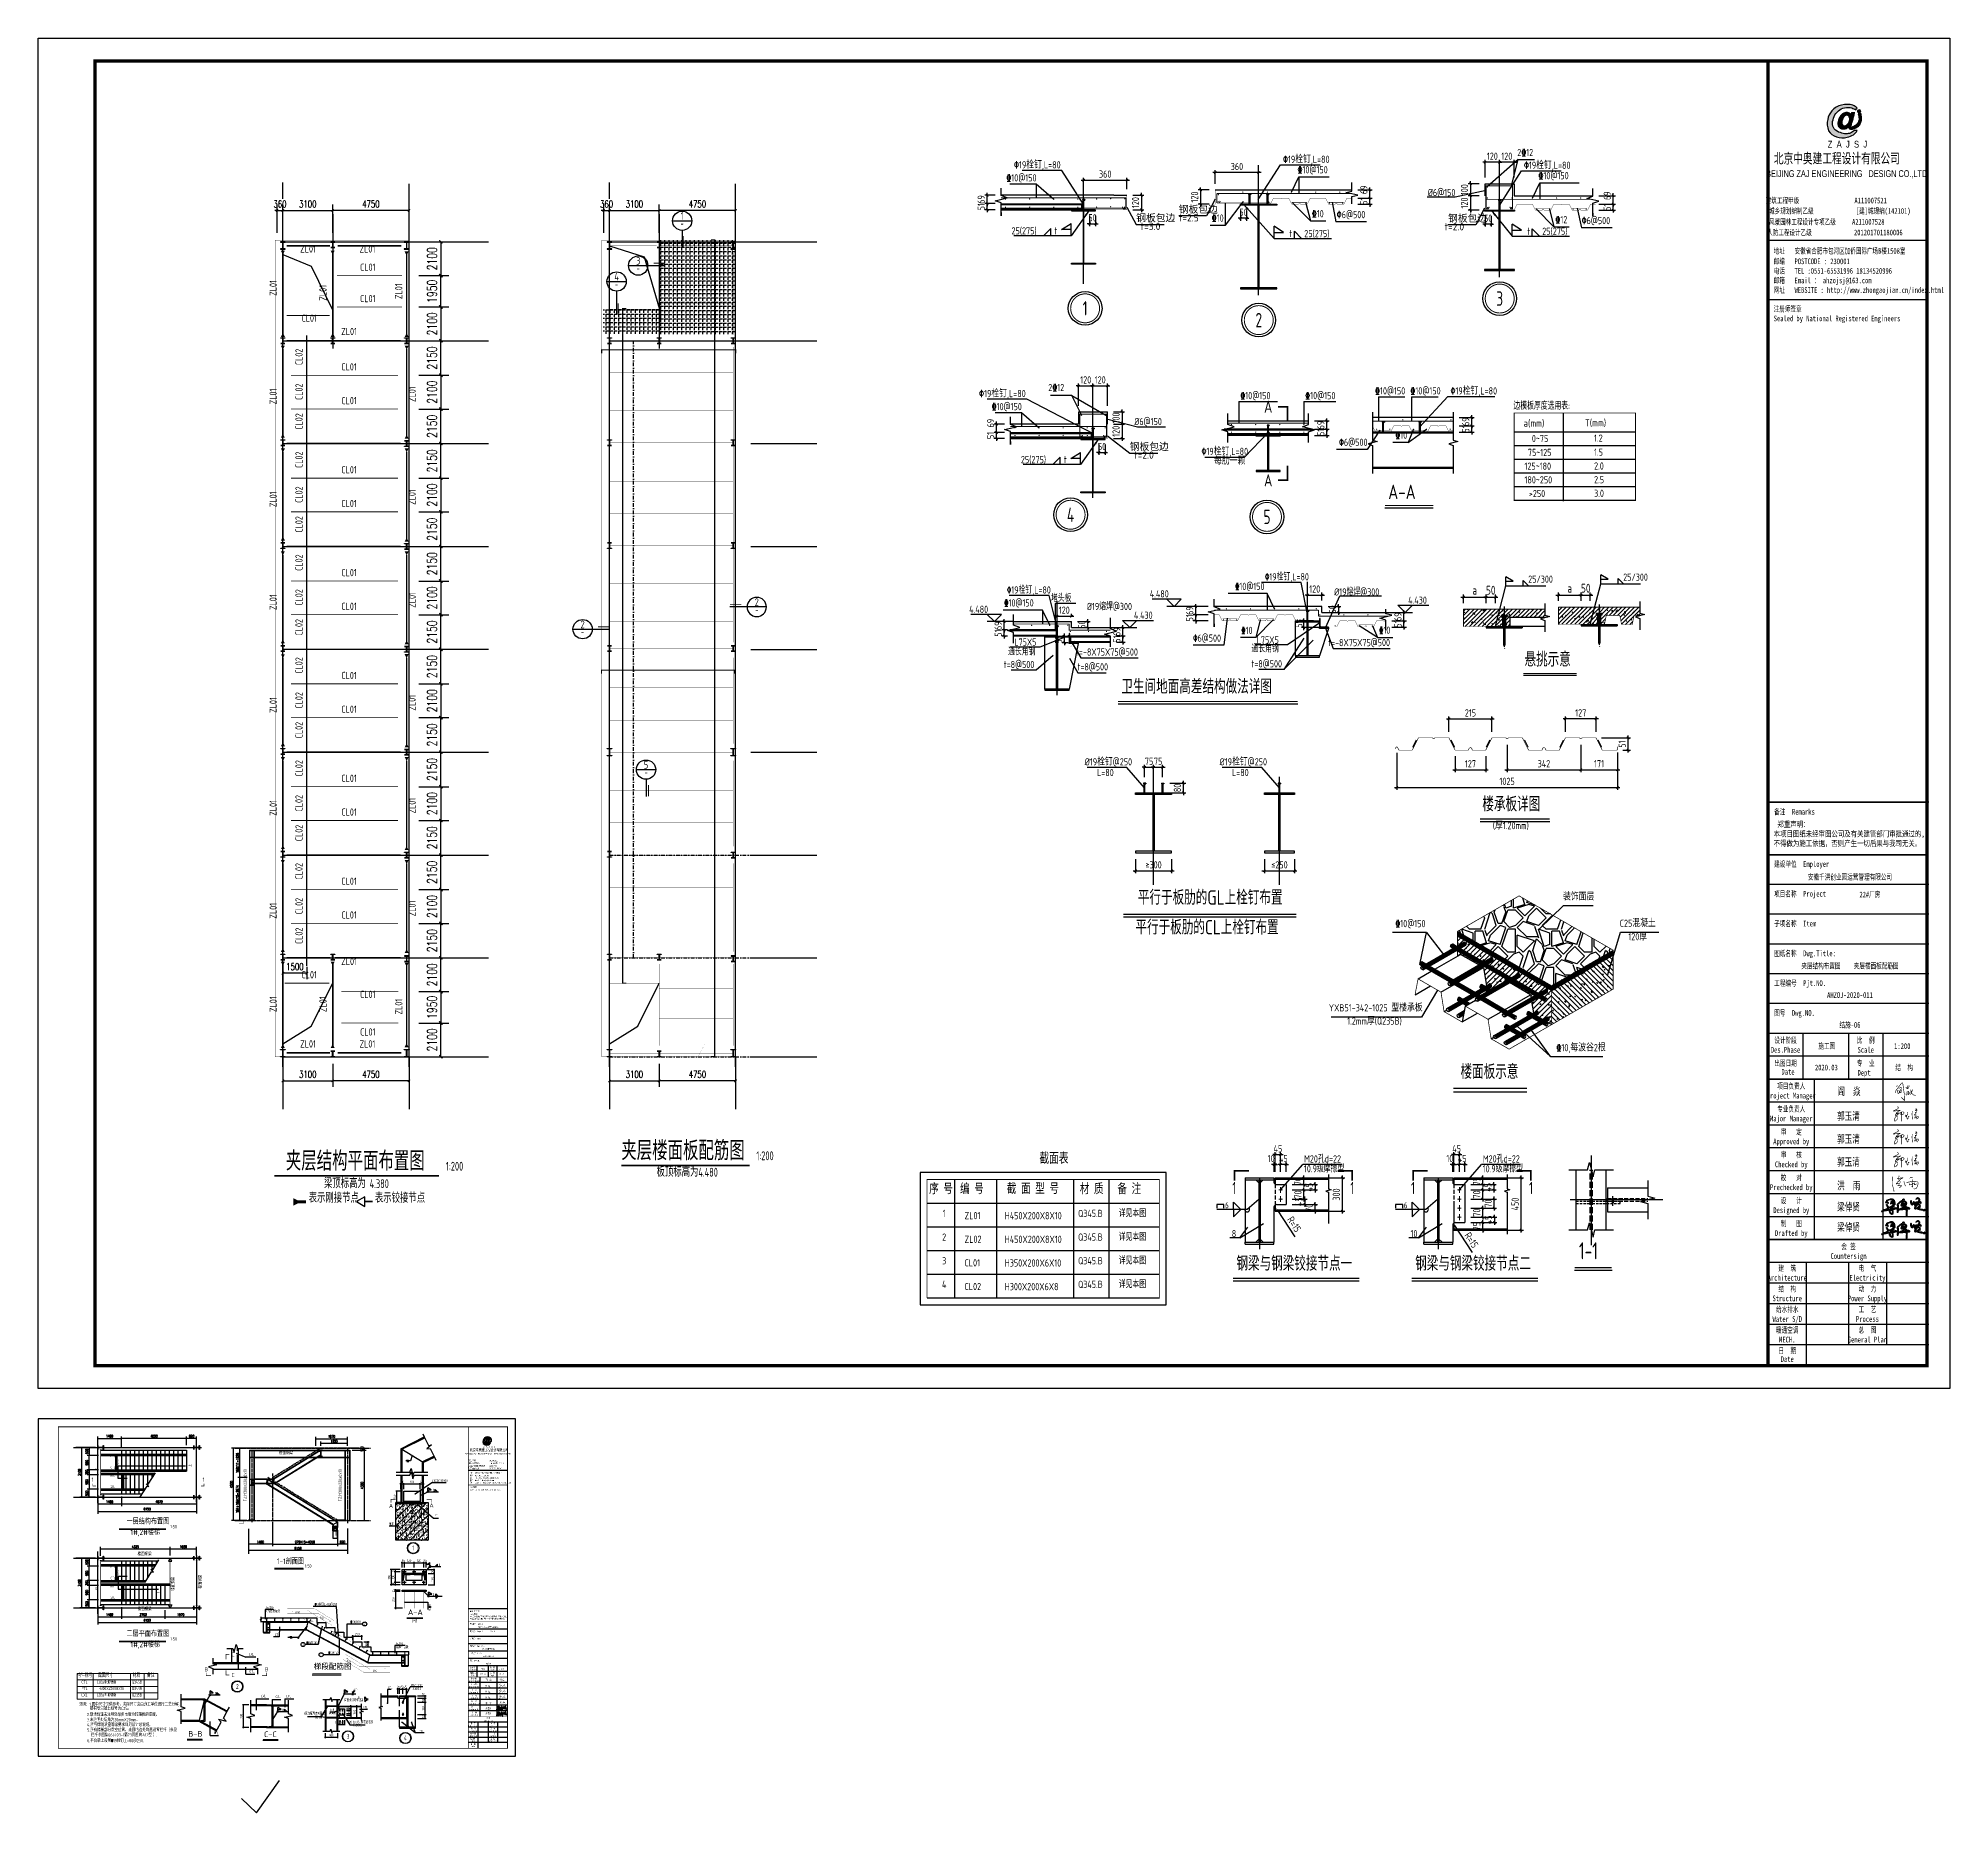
# Model space of a CAD drawing. Extents: x 180850 to 1399066, y 48356 to 327880.
# Drawn here: x 552678 to 671607, y 109975 to 220382 of the extents above; entities that cross this region are included whole.
import ezdxf
from ezdxf.enums import TextEntityAlignment as Align

# ---------------------------------------------------------------- set-up
doc = ezdxf.new("R2010")
doc.units = 0
doc.header["$LTSCALE"] = 1000
for name, pattern in [('0$0$CENTERX2', [4, 2.5, -0.5, 0.5, -0.5]), ('04-7#8#_t3 - 副本$0$04-7#8#_t3$0$3#_t3$0$PROJ-SPC-SV-EP-002-PL-FP1-R02_1$0$DGN Style 4', [0.015335, 0.007667, -0.003834, 0, -0.003834]), ('CENTER2', [1.125, 0.75, -0.125, 0.125, -0.125]), ('DASH', [0.35, 0.25, -0.1]), ('DASHED', [0.75, 0.5, -0.25])]:
    doc.linetypes.add(name, pattern=pattern)
for name, color, linetype, lineweight in [('6', 253, 'Continuous', 13), ('S-OTHR-THIN', 7, 'Continuous', 18), ('螺栓', 15, 'Continuous', 18), ('轮廓线', 3, 'Continuous', 9)]:
    doc.layers.add(name, color=color, linetype=linetype, lineweight=lineweight)
for name, color, linetype in [('A-土建墙柱（含管井、立管）', 6, 'Continuous'), ('AXIS', 3, 'Continuous'), ('BEAM_DE', 7, 'Continuous'), ('BOLT', 251, 'Continuous'), ('COLU', 7, 'Continuous'), ('DIM', 146, 'Continuous'), ('DIM_SYMB', 3, 'Continuous'), ('DOTE', 1, 'Continuous'), ('Gjlx', 3, 'Continuous'), ('GL', 150, 'Continuous'), ('GZ', 50, 'Continuous'), ('Gzd', 1, 'Continuous'), ('Jjlx', 2, 'Continuous'), ('LK 轮廓', 3, 'Continuous'), ('NUM', 7, 'Continuous'), ('Prof', 2, 'Continuous'), ('PUB_DIM', 3, 'Continuous'), ('PUB_TEXT', 7, 'Continuous'), ('PUB_TITLE', 4, 'Continuous'), ('PZ', 202, 'Continuous'), ('REIN', 1, 'Continuous'), ('S', 2, 'Continuous'), ('Steelx', 6, 'DASHED'), ('STGJ_BOLT_THIN', 9, 'Continuous'), ('STPM_RBEAM_NUM', 7, 'Continuous'), ('STPM_RBEAM_SIG', 2, 'Continuous'), ('STPM_RBEAM_THICK', 3, 'Continuous'), ('STPM_SBEAM_THICK', 2, 'Continuous'), ('STXT_HF', 7, 'Continuous'), ('STXT_HF_TEXT', 7, 'Continuous'), ('TC', 252, 'Continuous'), ('TEXT', 7, 'Continuous'), ('THICK', 6, 'Continuous'), ('THIN', 7, 'Continuous'), ('WALL', 9, 'Continuous'), ('WELD', 7, 'Continuous'), ('WL', 10, 'Continuous'), ('YCX', 90, 'Continuous'), ('图框', 24, 'Continuous'), ('图签', 3, 'Continuous'), ('型钢', 6, 'Continuous'), ('填充', 251, 'Continuous'), ('引出线', 3, 'Continuous'), ('柱梁', 2, 'Continuous'), ('梁构件', 4, 'Continuous'), ('踏步', 204, 'Continuous')]:
    doc.layers.add(name, color=color, linetype=linetype)
doc.layers.add('栓钉', color=7, linetype='Continuous', true_color=0xb8f500)
doc.styles.add('-黑体', font='tssdeng.shx', dxfattribs={"bigfont": 'tssdchn.shx'})
doc.styles.add('_gyy_title_Arial', font='arial.ttf', dxfattribs={"width": 0.7})
doc.styles.add('_gyy_title_ST', font='', dxfattribs={"width": 0.8})
doc.styles.add('_TCH_DIM_T3', font='SIMPLEX', dxfattribs={"width": 0.705882, "bigfont": 'GBCBIG'})
doc.styles.add('HZ', font='txt.shx', dxfattribs={"width": 0.8, "bigfont": '000hztxt.shx'})
doc.styles.get("Standard").update_dxf_attribs({"font": 'gbenor.shx', "bigfont": 'gbcbig.shx'})
doc.styles.add('TSSD_Dimension', font='Tssdeng.shx', dxfattribs={"width": 0.8, "bigfont": 'hztxt.shx'})
doc.styles.add('TSSD_Label', font='tssdeng.shx', dxfattribs={"width": 0.7, "bigfont": 'hztxt.shx'})
doc.styles.add('TSSD_Norm', font='tssdeng.shx', dxfattribs={"bigfont": 'hztxt.shx'})
doc.styles.add('TSSD_Num', font='Tssdeng.shx', dxfattribs={"width": 0.7, "bigfont": 'hztxt.shx'})
doc.styles.add('TSSD_Rein', font='Tssdeng.shx', dxfattribs={"width": 0.7, "bigfont": 'hztxt.shx'})
doc.styles.add('XD2008', font='tssdeng.shx', dxfattribs={"width": 0.7, "bigfont": 'hztxt.shx'})
doc.styles.add('标准字体', font='tssdeng.shx', dxfattribs={"width": 0.7, "bigfont": 'tssdchn.shx'})
doc.styles.add('汉特宽字', font='tssdeng.shx', dxfattribs={"width": 0.9, "height": 350, "bigfont": 'tssdchn.shx'})
doc.styles.get('_gyy_title_ST').set_extended_font_data('SimSun')
doc.dimstyles.new('_TCH_ARCH&&150', dxfattribs={"dimtxt": 446.25, "dimasz": 150, "dimexe": 375, "dimexo": 450, "dimgap": 189.375, "dimtad": 1, "dimdec": 0, "dimzin": 0, "dimdsep": 46, "dimtxsty": '_TCH_DIM_T3', "dimblk": 'ARCHTICK', "dimcen": 0.09, "dimclrd": 3, "dimclre": 3, "dimclrt": 7, "dimazin": 2, "dimtfac": 1, "dimtdec": 0, "dimtix": 1, "dimtmove": 2, "dimatfit": 3, "dimfxl": 1, "dimtolj": 1, "dimtzin": 0, "dimarcsym": 0})
doc.dimstyles.new('_TCH_ARCH&&50', dxfattribs={"dimtxt": 148.75, "dimasz": 50, "dimexe": 125, "dimexo": 150, "dimgap": 63.125, "dimtad": 1, "dimdec": 0, "dimzin": 0, "dimdsep": 46, "dimtxsty": '_TCH_DIM_T3', "dimblk": 'ARCHTICK', "dimcen": 0.09, "dimclrt": 7, "dimazin": 2, "dimtfac": 1, "dimtdec": 0, "dimtix": 1, "dimtmove": 2, "dimatfit": 3, "dimfxl": 1, "dimtolj": 1, "dimtzin": 0, "dimarcsym": 0})
doc.dimstyles.new('TCH-200-1', dxfattribs={"dimtxt": 595, "dimasz": 200, "dimexe": 500, "dimexo": 600, "dimgap": 252.5, "dimtad": 1, "dimdec": 0, "dimzin": 0, "dimdsep": 46, "dimtxsty": '_TCH_DIM_T3', "dimblk": 'ARCHTICK', "dimcen": 0.09, "dimclrd": 3, "dimclre": 3, "dimclrt": 7, "dimazin": 2, "dimtfac": 1, "dimtdec": 0, "dimtix": 1, "dimtmove": 2, "dimatfit": 3, "dimfxl": 1, "dimtolj": 1, "dimtzin": 0, "dimarcsym": 0})
doc.dimstyles.new('TCH_150_1', dxfattribs={"dimtxt": 446.25, "dimasz": 150, "dimexe": 375, "dimexo": 450, "dimgap": 189.375, "dimtad": 1, "dimdec": 0, "dimzin": 0, "dimdsep": 46, "dimtxsty": '_TCH_DIM_T3', "dimblk": 'ARCHTICK', "dimcen": 0.09, "dimclrd": 256, "dimclre": 256, "dimclrt": 7, "dimazin": 2, "dimtfac": 1, "dimtdec": 0, "dimtix": 1, "dimtmove": 2, "dimatfit": 3, "dimfxl": 1, "dimtolj": 1, "dimtzin": 0, "dimarcsym": 0})
doc.dimstyles.new('TSAN_20_150', dxfattribs={"dimtxt": 450, "dimasz": 150, "dimexe": 150, "dimexo": 375, "dimgap": 150, "dimtad": 2, "dimlfac": 0.133333, "dimzin": 0, "dimdsep": 46, "dimtxsty": 'TSSD_Dimension', "dimblk": 'CLOSEDBLANK', "dimblk1": 'CLOSEDBLANK', "dimblk2": 'CLOSEDBLANK', "dimcen": 0, "dimdle": 150, "dimclrt": 7, "dimadec": 0, "dimazin": 0, "dimtfac": 1, "dimtdec": 0, "dimtix": 1, "dimtmove": 2, "dimatfit": 3, "dimldrblk": 'CLOSEDBLANK', "dimfxl": 1, "dimtolj": 1, "dimtzin": 0, "dimarcsym": 0})
doc.dimstyles.new('TSSD_10_50', dxfattribs={"dimtxt": 150, "dimasz": 50, "dimexe": 50, "dimexo": 125, "dimgap": 50, "dimtad": 1, "dimdec": 0, "dimlfac": 0.2, "dimzin": 0, "dimdsep": 46, "dimtxsty": 'TSSD_Dimension', "dimblk": 'ARCHTICK', "dimcen": 0, "dimdle": 50, "dimclrt": 7, "dimadec": 0, "dimazin": 0, "dimtfac": 1, "dimtdec": 0, "dimtix": 1, "dimtmove": 2, "dimatfit": 3, "dimfxl": 1, "dimtolj": 1, "dimtzin": 0, "dimarcsym": 0})
doc.dimstyles.new('TSSD_150_150', dxfattribs={"dimtxt": 550, "dimasz": 150, "dimexe": 150, "dimexo": 375, "dimgap": 150, "dimtad": 1, "dimdec": 0, "dimzin": 0, "dimdsep": 46, "dimtxsty": 'TSSD_Dimension', "dimblk": 'ARCHTICK', "dimcen": 0, "dimdle": 150, "dimclrd": 256, "dimclre": 256, "dimclrt": 7, "dimadec": 0, "dimazin": 0, "dimtfac": 1, "dimtdec": 0, "dimtix": 1, "dimtmove": 2, "dimatfit": 3, "dimfxl": 1, "dimtolj": 1, "dimtzin": 0, "dimarcsym": 0})
doc.dimstyles.new('TSSD_200_150', dxfattribs={"dimtxt": 450, "dimasz": 150, "dimexe": 150, "dimexo": 375, "dimgap": 150, "dimtad": 1, "dimdec": 0, "dimlfac": 1.333333, "dimzin": 0, "dimdsep": 46, "dimtxsty": 'TSSD_Dimension', "dimblk": 'ARCHTICK', "dimblk1": 'ARCHTICK', "dimblk2": 'ARCHTICK', "dimcen": 0, "dimdle": 150, "dimclrt": 7, "dimadec": 0, "dimazin": 0, "dimtfac": 1, "dimtdec": 0, "dimtix": 1, "dimtmove": 2, "dimatfit": 3, "dimfxl": 1, "dimtolj": 1, "dimtzin": 0, "dimarcsym": 0})
doc.dimstyles.new('TSSD_20_100', dxfattribs={"dimtxt": 300, "dimasz": 75, "dimexe": 100, "dimexo": 250, "dimgap": 100, "dimtad": 1, "dimdec": 0, "dimlfac": 0.2, "dimzin": 0, "dimdsep": 46, "dimtxsty": 'TSSD_Dimension', "dimblk": 'ARCHTICK', "dimcen": 0, "dimdle": 100, "dimclrt": 7, "dimadec": 0, "dimazin": 0, "dimtfac": 1, "dimtdec": 0, "dimtix": 1, "dimtmove": 2, "dimatfit": 3, "dimfxl": 1, "dimtolj": 1, "dimtzin": 0, "dimarcsym": 0})
doc.dimstyles.new('TSSD_20_150', dxfattribs={"dimtxt": 450, "dimasz": 150, "dimexe": 150, "dimexo": 375, "dimgap": 150, "dimtad": 1, "dimdec": 0, "dimlfac": 0.133333, "dimzin": 0, "dimdsep": 46, "dimtxsty": 'TSSD_Dimension', "dimblk": 'ARCHTICK', "dimcen": 0, "dimdle": 150, "dimclrt": 7, "dimadec": 0, "dimazin": 0, "dimtfac": 1, "dimtdec": 0, "dimtix": 1, "dimtmove": 2, "dimatfit": 3, "dimfxl": 1, "dimtolj": 1, "dimtzin": 0, "dimarcsym": 0})
doc.dimstyles.new('TSSD_20_50', dxfattribs={"dimtxt": 150, "dimasz": 50, "dimexe": 50, "dimexo": 125, "dimgap": 50, "dimtad": 1, "dimdec": 0, "dimlfac": 0.4, "dimzin": 0, "dimdsep": 46, "dimtxsty": 'TSSD_Dimension', "dimblk": 'ARCHTICK', "dimblk1": 'ARCHTICK', "dimblk2": 'ARCHTICK', "dimcen": 0, "dimdle": 50, "dimclrt": 7, "dimadec": 0, "dimazin": 0, "dimtfac": 1, "dimtdec": 0, "dimtix": 1, "dimtmove": 2, "dimatfit": 3, "dimfxl": 1, "dimtolj": 1, "dimtzin": 0, "dimarcsym": 0})
doc.dimstyles.new('TSSD_25_50', dxfattribs={"dimtxt": 150, "dimasz": 50, "dimexe": 50, "dimexo": 125, "dimgap": 50, "dimtad": 1, "dimdec": 0, "dimlfac": 0.5, "dimzin": 0, "dimdsep": 46, "dimtxsty": 'TSSD_Dimension', "dimblk": 'ARCHTICK', "dimcen": 0, "dimdle": 50, "dimclrt": 7, "dimadec": 0, "dimazin": 0, "dimtfac": 1, "dimtdec": 0, "dimtix": 1, "dimtmove": 2, "dimatfit": 3, "dimfxl": 1, "dimtolj": 1, "dimtzin": 0, "dimarcsym": 0})
doc.dimstyles.new('TSSD_50_50', dxfattribs={"dimtxt": 150, "dimasz": 50, "dimexe": 50, "dimexo": 125, "dimgap": 50, "dimtad": 1, "dimdec": 0, "dimzin": 0, "dimdsep": 46, "dimtxsty": 'TSSD_Dimension', "dimblk": 'ARCHTICK', "dimblk1": 'ARCHTICK', "dimblk2": 'ARCHTICK', "dimcen": 0, "dimdle": 50, "dimclrt": 7, "dimadec": 0, "dimazin": 0, "dimtfac": 1, "dimtdec": 0, "dimtix": 1, "dimtmove": 2, "dimatfit": 3, "dimfxl": 1, "dimtolj": 1, "dimtzin": 0, "dimarcsym": 0})
doc.dimstyles.new('TSSD_LEADER_STYLE_100.0', dxfattribs={"dimtxt": 300, "dimasz": 100, "dimexe": 100, "dimexo": 250, "dimgap": 0.09, "dimtad": 0, "dimtih": 1, "dimtoh": 1, "dimdec": 4, "dimzin": 0, "dimdsep": 46, "dimtxsty": 'Standard', "dimcen": 0.09, "dimdle": 100, "dimclrt": 7, "dimadec": 0, "dimazin": 0, "dimtfac": 1, "dimtdec": 4, "dimtofl": 0, "dimtmove": 0, "dimatfit": 3, "dimfxl": 1, "dimtolj": 1, "dimtzin": 0, "dimarcsym": 0})
doc.dimstyles.new('TSSD_LEADER_STYLE_200.0', dxfattribs={"dimtxt": 0.18, "dimasz": 200, "dimexe": 0.18, "dimexo": 0.0625, "dimgap": 0.09, "dimtad": 0, "dimtih": 1, "dimtoh": 1, "dimdec": 4, "dimzin": 0, "dimdsep": 46, "dimtxsty": 'Standard', "dimcen": 0.09, "dimadec": 0, "dimazin": 0, "dimtfac": 1, "dimtdec": 4, "dimtofl": 0, "dimtmove": 0, "dimatfit": 3, "dimfxl": 1, "dimtolj": 1, "dimtzin": 0, "dimarcsym": 0})
doc.dimstyles.new('TSSD_LEADER_STYLE_300.0', dxfattribs={"dimtxt": 0.18, "dimasz": 300, "dimexe": 0.18, "dimexo": 0.0625, "dimgap": 0.09, "dimtad": 0, "dimtih": 1, "dimtoh": 1, "dimdec": 4, "dimzin": 0, "dimdsep": 46, "dimtxsty": 'Standard', "dimcen": 0.09, "dimadec": 0, "dimazin": 0, "dimtfac": 1, "dimtdec": 4, "dimtofl": 0, "dimtmove": 0, "dimatfit": 3, "dimfxl": 1, "dimtolj": 1, "dimtzin": 0, "dimarcsym": 0})
doc.dimstyles.new('TSSD_LEADER_STYLE_400.0', dxfattribs={"dimtxt": 1200, "dimasz": 400, "dimexe": 400, "dimexo": 1000, "dimgap": 0.09, "dimtad": 0, "dimtih": 1, "dimtoh": 1, "dimdec": 4, "dimzin": 0, "dimdsep": 46, "dimtxsty": 'Standard', "dimcen": 0.09, "dimdle": 400, "dimclrt": 7, "dimadec": 0, "dimazin": 0, "dimtfac": 1, "dimtdec": 4, "dimtofl": 0, "dimtmove": 0, "dimatfit": 3, "dimfxl": 1, "dimtolj": 1, "dimtzin": 0, "dimarcsym": 0})

msp = doc.modelspace()

# ---------------------------------------------------------------- texts
at = {"color": 1, "attachment_point": 1, "style": 'HZ'}
for insert, char_height, width in [((660662.01, 213244.05), 718.1993, 9393.6358), ((579530.15, 132617.27), 176.9056, 2313.8236)]:
    msp.add_mtext('北京中奥建工程设计有限公司', dxfattribs=dict(at, insert=insert, char_height=char_height, width=width))
at = {"layer": 'NUM', "style": 'TSSD_Norm', "width": 0.7}
for s, p in [('ZL01', (569462.92, 206911.03)), ('ZL01', (573158.77, 206911.03)), ('CL01', (573182.65, 205775.42)), ('CL01', (573182.65, 203825.42)), ('CL01', (569537.51, 202605.01)), ('ZL01', (572017.53, 201777.53)), ('CL01', (572019, 199575.42)), ('CL01', (572019, 197475.42)), ('CL01', (572019, 193175.42)), ('CL01', (572019, 191075.42)), ('CL01', (572019, 186775.42)), ('CL01', (572019, 184675.42)), ('CL01', (572019, 180375.42)), ('CL01', (572019, 178275.42)), ('CL01', (572019, 173975.42)), ('CL01', (572019, 171875.42)), ('CL01', (572019, 167575.42)), ('CL01', (572019, 165475.42)), ('ZL01', (572017.53, 162582.89)), ('CL01', (569537.51, 161755.42)), ('CL01', (573182.65, 160535.01)), ('CL01', (573182.65, 158195.01)), ('ZL01', (569462.92, 157449.4)), ('ZL01', (573158.77, 157449.4)), ('1', (609042.84, 146905.09)), ('Q345.B', (618141.84, 146905.09)), ('详见本图', (620752.98, 146905.09)), ('2', (609042.84, 145433.85)), ('Q345.B', (618141.84, 145433.85)), ('详见本图', (620752.98, 145433.85)), ('3', (609042.84, 143962.61)), ('Q345.B', (618141.84, 143962.61)), ('详见本图', (620752.98, 143962.61)), ('4', (609042.84, 142491.37)), ('Q345.B', (618141.84, 142491.37)), ('详见本图', (620752.98, 142491.37))]:
    msp.add_text(s, height=450, dxfattribs=at).set_placement(p, align=Align.BOTTOM_CENTER)
for s, rotation, p in [('ZL01', 90, (567653.63, 204842.47)), ('ZL01', 90, (570753.63, 204542.47)), ('ZL01', 90, (575464.27, 204642.71)), ('CL02', 90, (569261.18, 200556.24)), ('CL02', 90, (569261.18, 198388.02)), ('ZL01', 90, (567653.63, 198094.96)), ('ZL01', 90, (576297.58, 198235.11)), ('CL02', 90.0000003, (569261.18, 196535.86)), ('CL02', 90, (569261.18, 194156.24)), ('ZL01', 90, (567653.63, 191694.96)), ('CL02', 90, (569261.18, 191988.02)), ('ZL01', 90, (576297.58, 191835.11)), ('CL02', 90.0000003, (569261.18, 190135.86)), ('CL02', 90, (569261.18, 187756.24)), ('ZL01', 90, (567653.63, 185294.96)), ('CL02', 90, (569261.18, 185588.02)), ('ZL01', 90, (576297.58, 185435.11)), ('CL02', 90.0000003, (569261.18, 183735.86)), ('CL02', 90, (569261.18, 181356.24)), ('CL02', 90, (569261.18, 179188.02)), ('ZL01', 90, (567653.63, 178894.96)), ('ZL01', 90, (576297.58, 179035.11)), ('CL02', 90.0000003, (569261.18, 177335.86)), ('CL02', 90, (569261.18, 174956.24)), ('ZL01', 90, (567653.63, 172494.96)), ('CL02', 90, (569261.18, 172788.02)), ('ZL01', 90, (576297.58, 172635.11)), ('CL02', 90.0000003, (569261.18, 170935.86)), ('CL02', 90, (569261.18, 168556.24)), ('CL02', 90, (569261.18, 166388.02)), ('ZL01', 90, (576297.58, 166235.11)), ('ZL01', 90, (567653.63, 166094.96)), ('CL02', 90.0000003, (569261.18, 164535.86)), ('ZL01', 90, (567653.63, 160281.41)), ('ZL01', 90, (570753.63, 160281.41)), ('ZL01', 90, (575464.27, 160131.17))]:
    msp.add_text(s, height=450, rotation=rotation, dxfattribs=at).set_placement(p, align=Align.BOTTOM_CENTER)
at = {"layer": 'NUM', "style": 'TSSD_Norm'}
for s, height, width, p in [('A-A', 900, 0.8, (636671.86, 191435.16)), ('悬挑示意', 900, 0.8, (645147, 181017.09)), ('卫生间地面高差结构做法详图', 900, 0.8, (620071.42, 179323.54)), ('楼承板详图', 900, 0.8, (642525.24, 172009.73)), ('平行于板肋的GL上栓钉布置', 900, 0.8, (621092.89, 166201.87)), ('平行于板肋的CL上栓钉布置', 900, 0.8, (620945.33, 164349.53)), ('楼面板示意', 900, 0.8, (641169, 155362.43)), ('板顶标高为4.480', 550, 0.7, (591151.51, 149387.12)), ('梁顶标高为 4.380', 550, 0.7, (570461.31, 148676.78)), ('表示刚接节点', 550, 0.7, (569503.99, 147771.93)), ('表示铰接节点', 550, 0.7, (573626.79, 147768.1)), ('钢梁与钢梁铰接节点一', 900, 0.8, (627225.87, 143430)), ('钢梁与钢梁铰接节点二', 900, 0.8, (638346.67, 143430)), (' 一层结构布置图', 350, 0.8, (557969.37, 127819.39)), ('1#,2#楼梯', 350, 0.8, (558418.67, 127152.38)), ('1:50', 200, 0.8, (560900.77, 127614.53)), ('1-1剖面图', 350, 0.8, (567529.68, 125340.81)), ('1:50', 200, 0.8, (569271.56, 125169.73)), (' 二层平面布置图', 350, 0.8, (557969.37, 120835.3)), ('1#,2#楼梯', 350, 0.8, (558418.67, 120168.29)), ('1:50', 200, 0.8, (560900.77, 120630.44))]:
    msp.add_text(s, height=height, dxfattribs=dict(at, width=width)).set_placement(p, align=Align.BOTTOM_LEFT)
at = {"layer": 'NUM', "linetype": 'ByBlock', "style": 'TSSD_Norm', "width": 0.8}
for s, p in [('夹层结构平面布置图', (568081.21, 149925.97)), ('夹层楼面板配筋图', (588952.55, 150575.92))]:
    msp.add_text(s, height=1200, dxfattribs=at).set_placement(p)
at = {"layer": 'NUM', "style": 'TSSD_Norm', "width": 0.7}
for s, height, p in [('1:200', 550, (597354.7, 150575.92)), ('1:200', 550, (578041.42, 149925.97)), ('ZL01', 450, (610315.35, 146905.09)), ('H450X200X8X10', 450, (612808.77, 146899.19)), ('ZL02', 450, (610315.35, 145433.85)), ('H450X200X8X10', 450, (612808.77, 145427.95)), ('CL01', 450, (610315.35, 143962.61)), ('H350X200X6X10', 450, (612808.77, 143956.71)), ('CL02', 450, (610315.35, 142491.37)), ('H300X200X6X8', 450, (612808.77, 142485.47))]:
    msp.add_text(s, height=height, dxfattribs=at).set_placement(p)
at = {"layer": 'PUB_TEXT'}
for s, style, width, p in [('A', 'TSSD_Norm', 0.8, (629202.05, 197457.1)), ('A', 'TSSD_Norm', 0.8, (629202.05, 192878.38)), ('1', 'XD2008', 0.7, (627092.47, 148844.08)), ('1', 'XD2008', 0.7, (634432.62, 148844.08)), ('1', 'XD2008', 0.7, (638213.26, 148844.08)), ('1', 'XD2008', 0.7, (645553.42, 148844.08))]:
    msp.add_text(s, height=750, dxfattribs=dict(at, style=style, width=width)).set_placement(p, align=Align.MIDDLE_CENTER)
at = {"layer": 'PUB_TEXT', "color": 3, "style": '_gyy_title_ST', "width": 0.7}
for s, height, p in [('阎  焱', 481.259, (664609.56, 154620.05)), ('郭玉清', 481.259, (664596.67, 153080.43)), ('郭玉清', 481.259, (664596.67, 151655.07)), ('郭玉清', 481.259, (664596.67, 150229.72)), ('洪  雨', 481.259, (664599.87, 148757.56)), ('梁倬贤', 481.259, (664599.87, 147435.86)), ('梁倬贤', 481.259, (664599.87, 146174.46)), ('郭玉清', 118.543, (580499.33, 117797.88)), ('阎  焱', 118.543, (580502.5, 118177.11)), ('郭玉清', 118.543, (580499.33, 117446.79)), ('郭玉清', 118.543, (580499.33, 117095.69)), ('洪  雨', 118.543, (580500.11, 116733.07)), ('梁倬贤', 118.543, (580500.11, 116407.52)), ('梁倬贤', 118.543, (580500.11, 116096.81))]:
    msp.add_text(s, height=height, dxfattribs=at).set_placement(p)
at = {"layer": 'PUB_TEXT'}
for s, style, p in [('1', 'TSSD_Norm', (556060.58, 130701.43)), ('1', 'TSSD_Norm', (562960.4, 130701.43)), ('A', '-黑体', (574622.99, 129069.96))]:
    msp.add_text(s, height=250, dxfattribs=dict(at, style=style)).set_placement(p, align=Align.MIDDLE_CENTER)
at = {"layer": 'PUB_TEXT', "style": 'TSSD_Rein', "width": 0.7}
for p in [(557720.79, 131799.68), (558061.1, 130605.22), (557720.79, 124916.88), (558061.1, 123722.42)]:
    msp.add_text('LXL', height=160, rotation=90, dxfattribs=at).set_placement(p, align=Align.BOTTOM_CENTER)
for s, p in [('上', (562213.5, 131505.85)), ('下', (560233.69, 123589.61))]:
    msp.add_text(s, height=160, rotation=90, dxfattribs=at).set_placement(p)
at = {"layer": 'PUB_TEXT', "style": '-黑体', "text_generation_flag": 2}
msp.add_text('A', height=250, dxfattribs=at).set_placement((577150.14, 129107.28), align=Align.MIDDLE_CENTER)
at = {"layer": 'PUB_TEXT'}
for s, p in [('B', (563128.3, 118900.62)), ('C', (564794.36, 119829.17)), ('B', (566890.7, 118900.62)), ('C', (564794.36, 118543.79))]:
    msp.add_text(s, height=250, dxfattribs=at).set_placement(p, align=Align.MIDDLE_CENTER)
at = {"layer": 'PUB_TITLE', "width": 0.7}
for s, height, style, p in [('BEIJING ZAJ ENGINEERING   DESIGN CO.,LTD.', 424.2416, '_gyy_title_Arial', (665254.89, 211746.83)), ('建筑工程甲级                 A111007521             ', 353.5346, '_gyy_title_ST', (665240.68, 210108.51)), ('城乡规划编制乙级             [建]城规编(142101)', 353.5346, '_gyy_title_ST', (664768.59, 209459.89)), ('人防工程设计乙级             201201701180006', 353.5346, '_gyy_title_ST', (664461.81, 208120.07)), ('风景园林工程设计专项乙级     A211007528           ', 353.5346, '_gyy_title_ST', (665064.69, 208781.7)), ('设计阶段', 356.338, '_gyy_title_ST', (661388.94, 157865.1)), ('比  例', 356.338, '_gyy_title_ST', (666377.68, 157865.1)), ('Des.Phase', 356.338, '_gyy_title_ST', (661388.94, 157266.47)), ('Scale', 356.338, '_gyy_title_ST', (666377.68, 157266.47)), ('出图日期', 356.338, '_gyy_title_ST', (661388.94, 156439.75)), ('Date', 356.338, '_gyy_title_ST', (661542.25, 155899.51)), ('专  业', 356.338, '_gyy_title_ST', (666377.68, 156439.75)), ('Dept ', 356.338, '_gyy_title_ST', (666377.68, 155841.1)), ('Project Manager', 356.3382, '_gyy_title_ST', (661745.27, 154415.75)), ('项目负责人', 356.338, '_gyy_title_ST', (661745.27, 155014.39)), ('专业负责人', 356.338, '_gyy_title_ST', (661745.27, 153589.04)), ('Major Manager', 356.3382, '_gyy_title_ST', (661745.27, 152990.39)), ('审   定', 356.338, '_gyy_title_ST', (661745.3, 152163.68)), ('Approved by', 356.3382, '_gyy_title_ST', (661745.27, 151565.04)), ('审   核', 356.338, '_gyy_title_ST', (661745.3, 150738.33)), ('Checked by', 356.338, '_gyy_title_ST', (661745.27, 150139.68)), ('Prechecked by', 356.3382, '_gyy_title_ST', (661745.27, 148714.33)), ('校   对', 356.338, '_gyy_title_ST', (661745.3, 149312.98)), ('Designed by', 356.3382, '_gyy_title_ST', (661745.27, 147288.97)), ('设   计', 356.338, '_gyy_title_ST', (661745.3, 147887.62)), ('制   图', 356.338, '_gyy_title_ST', (661745.3, 146462.27)), ('Drafted by', 356.338, '_gyy_title_ST', (661745.27, 145863.62)), ('会 签', 356.338, '_gyy_title_ST', (665308.66, 145036.91)), ('建  筑', 356.338, '_gyy_title_ST', (661495.84, 143682.83)), ('Countersign', 356.3382, '_gyy_title_ST', (665308.66, 144438.27)), ('电  气', 356.338, '_gyy_title_ST', (666484.58, 143682.83)), ('Architecture', 356.3382, '_gyy_title_ST', (661495.84, 143084.18)), ('结  构', 356.338, '_gyy_title_ST', (661495.84, 142400.01)), ('Electricity', 356.3382, '_gyy_title_ST', (666484.58, 143084.18)), ('动  力', 356.338, '_gyy_title_ST', (666484.58, 142400.01)), ('Structure', 356.338, '_gyy_title_ST', (661495.84, 141801.37)), ('Power Supply', 356.3382, '_gyy_title_ST', (666484.58, 141801.37)), ('Water S/D', 356.338, '_gyy_title_ST', (661495.84, 140518.54)), ('给水排水', 356.338, '_gyy_title_ST', (661495.84, 141117.19)), ('Process', 356.338, '_gyy_title_ST', (666484.58, 140518.54)), ('工  艺', 356.338, '_gyy_title_ST', (666484.58, 141117.19)), ('暖通空调', 356.338, '_gyy_title_ST', (661495.84, 139834.37)), ('MECH.', 356.338, '_gyy_title_ST', (661495.84, 139235.73)), ('General Plan', 356.3382, '_gyy_title_ST', (666484.58, 139235.73)), ('总  图', 356.338, '_gyy_title_ST', (666484.58, 139834.37)), ('日  期', 356.338, '_gyy_title_ST', (661495.84, 138551.55)), ('Date', 356.338, '_gyy_title_ST', (661495.84, 138024.17)), ('BEIJING ZAJ ENGINEERING   DESIGN CO.,LTD.', 104.4984, '_gyy_title_Arial', (580661.46, 132248.48)), ('人防工程设计乙级             201201701180006', 87.082, '_gyy_title_ST', (580466.11, 131355.14)), ('城乡规划编制乙级             [建]城规编(142101)', 87.082, '_gyy_title_ST', (580541.67, 131685.16)), ('风景园林工程设计专项乙级     A211007528           ', 87.082, '_gyy_title_ST', (580614.61, 131518.11)), ('建筑工程甲级                 A111007521             ', 87.082, '_gyy_title_ST', (580657.96, 131844.93)), ('设计阶段', 87.773, '_gyy_title_ST', (579709.2, 118976.43)), ('比  例', 87.773, '_gyy_title_ST', (580938.02, 118976.43)), ('Project Manager', 87.7726, '_gyy_title_ST', (579796.98, 118126.79)), ('Des.Phase', 87.773, '_gyy_title_ST', (579709.2, 118828.98)), ('Major Manager', 87.7726, '_gyy_title_ST', (579796.98, 117775.7)), ('出图日期', 87.773, '_gyy_title_ST', (579709.2, 118625.34)), ('项目负责人', 87.773, '_gyy_title_ST', (579796.98, 118274.25)), ('专业负责人', 87.773, '_gyy_title_ST', (579796.98, 117923.16)), ('Date', 87.773, '_gyy_title_ST', (579746.97, 118492.27)), ('专  业', 87.773, '_gyy_title_ST', (580938.02, 118625.34)), ('Scale', 87.773, '_gyy_title_ST', (580938.02, 118828.98)), ('Dept ', 87.773, '_gyy_title_ST', (580938.02, 118477.88)), ('Prechecked by', 87.7726, '_gyy_title_ST', (579796.98, 116722.43)), ('Approved by', 87.7726, '_gyy_title_ST', (579796.98, 117424.61)), ('Checked by', 87.773, '_gyy_title_ST', (579796.98, 117073.52)), ('校   对', 87.773, '_gyy_title_ST', (579796.98, 116869.88)), ('设   计', 87.773, '_gyy_title_ST', (579796.98, 116518.79)), ('审   定', 87.773, '_gyy_title_ST', (579796.98, 117572.07)), ('审   核', 87.773, '_gyy_title_ST', (579796.98, 117220.98)), ('Architecture', 87.7726, '_gyy_title_ST', (579735.54, 115335.62)), ('Designed by', 87.7726, '_gyy_title_ST', (579796.98, 116371.34)), ('Drafted by', 87.773, '_gyy_title_ST', (579796.98, 116020.25)), ('建  筑', 87.773, '_gyy_title_ST', (579735.54, 115483.08)), ('制   图', 87.773, '_gyy_title_ST', (579796.98, 116167.7)), ('Countersign', 87.7726, '_gyy_title_ST', (580674.7, 115669.15)), ('会 签', 87.773, '_gyy_title_ST', (580674.7, 115816.61)), ('Electricity', 87.7726, '_gyy_title_ST', (580964.35, 115335.62)), ('电  气', 87.773, '_gyy_title_ST', (580964.35, 115483.08)), ('Water S/D', 87.773, '_gyy_title_ST', (579735.54, 114703.66)), ('Structure', 87.773, '_gyy_title_ST', (579735.54, 115019.64)), ('给水排水', 87.773, '_gyy_title_ST', (579735.54, 114851.11)), ('暖通空调', 87.773, '_gyy_title_ST', (579735.54, 114535.13)), ('结  构', 87.773, '_gyy_title_ST', (579735.54, 115167.09)), ('日  期', 87.773, '_gyy_title_ST', (579734.42, 114197.42)), ('MECH.', 87.773, '_gyy_title_ST', (579735.54, 114387.67)), ('General Plan', 87.7726, '_gyy_title_ST', (580964.35, 114387.67)), ('Power Supply', 87.7726, '_gyy_title_ST', (580964.35, 115019.64)), ('Process', 87.773, '_gyy_title_ST', (580964.35, 114703.66)), ('总  图', 87.773, '_gyy_title_ST', (580964.35, 114535.13)), ('工  艺', 87.773, '_gyy_title_ST', (580964.35, 114851.11)), ('动  力', 87.773, '_gyy_title_ST', (580964.35, 115167.09)), ('Date', 87.773, '_gyy_title_ST', (579734.42, 114067.52))]:
    msp.add_text(s, height=height, dxfattribs=dict(at, style=style)).set_placement(p, align=Align.CENTER)
at = {"layer": 'PUB_TITLE', "style": '_gyy_title_ST', "width": 0.7}
for s, height, p in [('地址   安徽省合肥市包河区加侨国际广场B楼1508室', 353.5346, (660651.64, 206971.5)), ('邮编   POSTCODE : 230001', 353.5346, (660651.64, 206325.74)), ('电话   TEL :0551-65531996 18134520996', 353.5346, (660651.64, 205731.8)), ('邮箱   Email ： ahzojsj@163.com', 353.5346, (660651.64, 205137.86)), ('网址   WEBSITE : http://www.zhongaojian.cn/index.html', 353.5346, (660651.64, 204540.43)), ('注册师签章', 353.535, (660651.64, 203366.69)), ('Sealed by National Registered Engineers', 353.5346, (660653.56, 202772.76)), ('备注  Remarks', 356.3382, (660680.6, 172078.36)), ('建设单位  Employer', 356.3382, (660680.6, 168826.07)), ('项目名称  Project', 356.3382, (660680.6, 166973.11)), ('子项名称  Item', 356.338, (660680.6, 165120.15)), ('图纸名称  Dwg.Title:', 356.3382, (660680.6, 163267.19)), ('工程编号  Pjt.NO.', 356.3382, (660680.6, 161414.23)), ('图号  Dwg.NO.', 356.3382, (660680.6, 159561.27)), ('地址   安徽省合肥市包河区加侨国际广场B楼1508室', 87.082, (579527.59, 131072.23)), ('邮编   POSTCODE : 230001', 87.082, (579527.59, 130913.17)), ('电话   TEL :0551-65531996 18134520996', 87.082, (579527.59, 130766.87)), ('注册师签章', 87.082, (579527.59, 130184.3)), ('Sealed by National Registered Engineers', 87.082, (579528.07, 130038)), ('邮箱   Email ： ahzojsj@163.com', 87.082, (579527.59, 130620.57)), ('网址   WEBSITE : http://www.zhongaojian.cn/index.html', 87.082, (579527.59, 130473.41)), ('备注  Remarks', 87.7726, (579534.73, 122477.41)), ('项目名称  Project', 87.7726, (579534.73, 121219.9)), ('建设单位  Employer', 87.7726, (579534.73, 121676.32)), ('子项名称  Item', 87.773, (579534.73, 120763.48)), ('图纸名称  Dwg.Title:', 87.7726, (579534.73, 120307.06)), ('工程编号  Pjt.NO.', 87.7726, (579534.73, 119850.64)), ('图号  Dwg.NO.', 87.7726, (579534.73, 119394.23))]:
    msp.add_text(s, height=height, dxfattribs=at).set_placement(p)
at = {"layer": 'PUB_TITLE', "color": 2, "style": '_gyy_title_ST', "width": 0.7}
for height, p in [(356.3382, (665398.4, 168021.53)), (87.7726, (580696.81, 121478.14))]:
    msp.add_text('安徽千洪创业园运营管理有限公司', height=height, dxfattribs=at).set_placement(p, align=Align.CENTER)
for height, p in [(349.176, (666633.35, 167121.81)), (87.773, (580973.29, 121267.1))]:
    msp.add_text('22#厂房', height=height, dxfattribs=at).set_placement(p, align=Align.MIDDLE)
at = {"layer": 'PUB_TITLE', "color": 6, "style": '_gyy_title_ST', "width": 0.7}
for s, height, p in [('夹层结构布置图    夹层楼面板配筋图', 356.3382, (665398.4, 162495.55)), ('AHZOJ-2020-011', 356.3382, (665398.4, 160671.89)), ('1#,2#楼梯结构详图', 87.7726, (580696.81, 120116.99)), ('AHZOJ-2020-011', 87.7726, (580696.81, 119667.79))]:
    msp.add_text(s, height=height, dxfattribs=at).set_placement(p, align=Align.CENTER)
at = {"layer": 'PUB_TITLE', "color": 7, "style": '_gyy_title_ST', "width": 0.7}
for s, height, p in [('结施-06', 356.339, (665398.4, 158818.93)), ('施工图', 356.338, (663955.06, 157508.11)), ('1:200', 356.338, (668651.67, 157496.83)), ('2020.03', 356.338, (663928.7, 156166.59)), ('结  构', 356.338, (668768.22, 156166.59)), ('施工图', 87.773, (580341.29, 118888.5)), ('结施-07', 87.773, (580696.81, 119211.37)), ('1：100', 87.773, (581498.15, 118885.72)), ('2020.03', 87.773, (580334.79, 118558.05)), ('结  构', 87.773, (581526.85, 118558.05))]:
    msp.add_text(s, height=height, dxfattribs=at).set_placement(p, align=Align.CENTER)
at = {"layer": 'PUB_TITLE', "attachment_point": 1, "style": '_gyy_title_ST'}
for insert, char_height, width in [((660650.81, 171654.81), 356.3382, 11402.833), ((579527.39, 122373.09), 87.7726, 2808.7254)]:
    msp.add_mtext(' 郑重声明：\\P本项目图纸未经审图公司及有关建管部门审批通过的,\\P不得做为施工依据，否则产生一切后果与我司无关。', dxfattribs=dict(at, insert=insert, char_height=char_height, width=width))
at = {"layer": 'S-OTHR-THIN', "style": 'TSSD_Norm', "width": 0.8}
for p in [(568093.43, 132209.31), (559295.17, 125918.67), (559296.96, 122494.18)]:
    msp.add_text('楼面钢梁', height=200, dxfattribs=at).set_placement(p, align=Align.BOTTOM_CENTER)
for s, p in [('TZ:H300x220x6x10', (565708.9, 130358.81)), ('TZ:H300x220x6x10', (571618.9, 130358.81)), ('楼面钢梁', (561219.94, 124219.19)), ('楼面钢梁', (562921.18, 124354.87))]:
    msp.add_text(s, height=200, rotation=90, dxfattribs=at).set_placement(p, align=Align.BOTTOM_CENTER)
for s, p in [('说明：1.图中尺寸仅供参考，实际尺寸应由施工单位进行工艺分解,', (555207.83, 116626.38)), ('楼梯板混凝土标号为C25。', (555891.06, 116366.29)), ('2.现场焊逢未注明处焊角高度为较薄板的厚度。', (555707.65, 115987.98)), ('3.未注明处切角为20mmX20mm。', (555712.99, 115666.81)), ('4.所有焊缝质量等级要求详见设计总说明。', (555717.11, 115353.21)), ('5.所有楼梯部分悬空位置、走廊临边处均需设置栏杆（参见', (555723.14, 115030.04)), ('6.平台梁上设置%%13019栓钉,L=80@250.', (555723.14, 114364.5)), ('栏杆参图集06J403-1第23页图的A12型.）.', (555959.41, 114721.19))]:
    msp.add_text(s, height=200, dxfattribs=at).set_placement(p)
at = {"layer": 'STPM_RBEAM_NUM', "style": 'TSSD_Label', "width": 0.7}
for s, height, p in [('GTL', 150, (557323.75, 132034.24)), ('GTL', 150, (557312.59, 130831.02)), ('GTL', 150, (557323.75, 131341.81)), ('GTL', 150, (557310.73, 130133.55)), ('GTL', 150, (557323.75, 125151.44)), ('GTL', 150, (557312.59, 123948.23)), ('GTL', 150, (557323.75, 124459.01)), ('GTL', 150, (557310.73, 123250.75)), ('LXL', 160, (565953.03, 119700.16)), ('GTL', 160, (565978.87, 118650.64)), ('LXL', 160, (566693.56, 117107.27)), ('GTL', 160, (567599.05, 117063.25)), ('LXL', 160, (568261.57, 117107.27)), ('背面板现场单边剖口焊', 160, (572469.29, 116854.27)), ('PTL', 150, (573028.49, 116425.9)), ('t同较厚翼缘板厚度', 160, (569862.31, 116015.52)), ('双面有', 160, (570124.91, 115785.79)), ('双面有', 160, (570990.08, 116058.67)), ('t=8', 160, (570967.64, 116258.08)), ('M20 10.9S 摩擦型连接', 160, (572696.38, 115489.31)), ('孔%%c21.5', 160, (572544.01, 115300.56)), ('GTL', 160, (563749.83, 114817.13))]:
    msp.add_text(s, height=height, dxfattribs=at).set_placement(p, align=Align.BOTTOM_CENTER)
for p in [(556416.43, 131436.98), (556416.43, 123990.24)]:
    msp.add_text('PTL', height=150, rotation=90, dxfattribs=at).set_placement(p, align=Align.BOTTOM_CENTER)
for s, p in [('L140X190X10', (577173.05, 130556.91)), ('8', (577243.05, 129972.59)), ('8', (577598.33, 125323.03)), ('与楼面搭接处', (566807.45, 122438.53)), ('h=120', (566881.5, 122664.79)), ('650', (568686.75, 122364.17)), ('%%13019栓钉,L=80@250', (569884.35, 122865.34)), ('10', (577160.33, 123476.49)), ('%%13210@120', (572102.46, 121771.68)), ('GTL', (567400.61, 120970.15)), ('%%13210@100', (569371.71, 120475.47)), ('楼梯平台板', (574953.32, 120205.46)), ('h=100', (574953.32, 120428.79)), ('8', (563664.63, 117335.73)), ('8', (572564.48, 117055.78)), ('8', (567871.78, 116300.51))]:
    msp.add_text(s, height=160, dxfattribs=at).set_placement(p)
at = {"layer": 'STXT_HF_TEXT', "style": 'TSSD_Label', "width": 0.7}
for p in [(626523.32, 147585.97), (637644.12, 147585.97)]:
    msp.add_text('6', height=375, dxfattribs=at).set_placement(p)
at = {"layer": 'TEXT'}
for s, height, style, width, p in [('%%13019栓钉,L=80', 450, 'TSSD_Norm', 0.8, (630121.13, 212623.33)), ('%%13019栓钉,L=80', 450, 'TSSD_Norm', 0.8, (613387.33, 212280.01)), ('%%13019栓钉,L=80', 450, 'TSSD_Norm', 0.8, (645112.08, 212253.49)), ('%%C6@150', 450, 'TSSD_Norm', 0.8, (639131.42, 210555.17)), ('25(275)', 450, 'TSSD_Norm', 0.8, (613229.72, 208171.9)), ('t', 450, 'TSSD_Label', 0.7, (615899.74, 208171.9)), ('t', 450, 'TSSD_Label', 0.7, (630506.98, 208004.2)), ('25(275)', 450, 'TSSD_Norm', 0.8, (631446.23, 208004.2)), ('t', 450, 'TSSD_Label', 0.7, (645313.51, 208145.38)), ('25(275)', 450, 'TSSD_Norm', 0.8, (646252.77, 208145.38)), ('%%13019栓钉,L=80', 450, 'TSSD_Norm', 0.8, (640543.79, 198214.08)), ('%%13019栓钉,L=80', 450, 'TSSD_Norm', 0.8, (611216.57, 198048.71)), ('%%C6@150', 450, 'TSSD_Norm', 0.8, (620867.38, 196307.95)), ('25(275)', 450, 'TSSD_Norm', 0.8, (613816.25, 193940.59)), ('t', 450, 'TSSD_Label', 0.7, (616486.27, 193940.59)), ('%%13019栓钉,L=80', 450, 'TSSD_Norm', 0.8, (625051.54, 194450.5)), ('每肋一颗', 450, 'TSSD_Norm', 0.8, (625836.55, 193862.44)), ('%%13019栓钉,L=80', 450, 'TSSD_Norm', 0.7, (629003.51, 186646.96)), ('%%13019栓钉,L=80', 450, 'TSSD_Norm', 0.7, (612948.54, 185829.37)), ('%%C19栓钉@250', 450, 'TSSD_Norm', 0.8, (617787.79, 175135.94)), ('L=80', 450, 'TSSD_Norm', 0.8, (618553.02, 174470.88)), ('%%C19栓钉@250', 450, 'TSSD_Norm', 0.8, (626183.13, 175135.94)), ('L=80', 450, 'TSSD_Norm', 0.8, (626948.37, 174470.88)), ('10.9级摩擦型 ', 450, 'TSSD_Norm', 0.7, (631425.95, 149822.7)), ('M20孔d=22 ', 450, 'TSSD_Norm', 0.7, (631438.76, 150430.77)), ('10.9级摩擦型 ', 450, 'TSSD_Norm', 0.7, (642546.75, 149822.7)), ('M20孔d=22 ', 450, 'TSSD_Norm', 0.7, (642559.56, 150430.77)), ('8', 450, '标准字体', 0.7, (626935.81, 145782.46)), ('10', 450, '标准字体', 0.7, (638056.61, 145782.46)), ('M1', 160, 'TSSD_Rein', 0.7, (577339.99, 128402.69)), ('地梁', 150, 'TSSD_Rein', 0.7, (574524.06, 127858.33)), ('%%13210@120', 150, 'TSSD_Rein', 0.7, (570744.89, 119859.6)), ('650', 150, 'TSSD_Label', 0.7, (573491.8, 118737.1)), ('GTL', 150, 'TSSD_Rein', 0.7, (574432.35, 117672.9)), ('M22 10.9S', 150, 'TSSD_Rein', 0.7, (575864.22, 117842.4)), ('孔%%C23.5', 150, 'TSSD_Rein', 0.7, (575962.59, 117619.23)), ('t=12', 150, 'TSSD_Rein', 0.7, (576346.93, 114985.93))]:
    msp.add_text(s, height=height, dxfattribs=dict(at, style=style, width=width)).set_placement(p)
for s, height, style, width, p in [('2%%13212', 450, 'TSSD_Norm', 0.8, (644699.75, 212910.49)), ('%%13210@150', 450, 'TSSD_Norm', 0.8, (631025.49, 211842.33)), ('%%13210@150', 450, 'TSSD_Norm', 0.8, (646016.43, 211472.49)), ('%%13210', 450, 'TSSD_Norm', 0.8, (625689.97, 208835.34)), ('%%13210', 450, 'TSSD_Norm', 0.8, (631914.29, 209104.39)), ('%%1306@500', 450, 'TSSD_Norm', 0.8, (633469.14, 209048.09)), ('%%13212', 450, 'TSSD_Norm', 0.8, (647072.31, 208734.55)), ('%%1306@500', 450, 'TSSD_Norm', 0.8, (648700.68, 208678.26)), ('2%%13212', 450, 'TSSD_Norm', 0.8, (615518.85, 198288.64)), ('%%1306@500', 450, 'TSSD_Norm', 0.8, (633604.29, 194881.82)), ('%%13210', 450, 'TSSD_Norm', 0.8, (637110.98, 195322.3)), ('%%13210@150', 450, 'TSSD_Norm', 0.7, (612778.55, 184890.04)), ('%%13210@150', 450, 'TSSD_Norm', 0.7, (627139.72, 185917.94)), ('%%1306@500', 450, 'TSSD_Norm', 0.7, (624536.55, 182699.83)), ('%%13210', 450, 'TSSD_Norm', 0.7, (627525.37, 183180)), ('%%13210', 450, 'TSSD_Norm', 0.7, (636100.41, 183189.19)), ('(厚1.20mm)', 450, 'TSSD_Norm', 0.8, (643176.06, 171033.24)), ('1-1', 1050, 'TSSD_Label', 0.7, (648536.11, 144095.38))]:
    msp.add_text(s, height=height, dxfattribs=dict(at, style=style, width=width)).set_placement(p, align=Align.BOTTOM_LEFT)
at = {"layer": 'TEXT', "style": 'TSSD_Norm'}
for s, width, p in [('%%13210@150', 0.8, (614790.19, 211469.65)), ('%%13210@150', 0.8, (637729.04, 198215.81)), ('%%13210@150', 0.8, (639930.56, 198215.81)), ('%%13210@150', 0.8, (613876.72, 197238.34)), ('%%13210@150', 0.8, (629345.01, 197921.08)), ('%%13210@150', 0.8, (633386.6, 197921.08)), ('堵头板', 0.7, (616958.99, 185313.68)), ('4.480', 0.7, (623016.56, 185587.81)), ('%%c19熔焊@300', 0.7, (636114.3, 185704.67)), ('4.430', 0.7, (639073.74, 185193.85)), ('4.480', 0.7, (611778.23, 184625.95)), ('%%c19熔焊@300', 0.7, (620728.43, 184804.37)), ('4.430', 0.7, (622009.91, 184256.05)), ('L75X5', 0.7, (629861.08, 182720.26)), ('通长角钢', 0.7, (614717.73, 181990.6)), ('L75X5', 0.7, (614785.66, 182586.37)), ('t=-8X75X75@500', 0.7, (621097.12, 181967.16)), ('通长角钢', 0.7, (629861.08, 182177.35)), ('t=-8X75X75@500', 0.7, (636782.42, 182555.49)), ('t=8@500', 0.7, (614653.45, 181193.81)), ('t=8@500', 0.7, (619240.82, 181043.81)), ('t=8@500', 0.7, (630063.11, 181238.54))]:
    msp.add_text(s, height=450, dxfattribs=dict(at, width=width)).set_placement(p, align=Align.RIGHT)
for s, height, p in [('钢板包边', 450, (620990.12, 208806.4)), ('钢板包边', 450, (623641.02, 209336.94)), ('t=2.5', 450, (623641.02, 208849.1)), ('钢板包边', 450, (640394.47, 208779.88)), ('t=3.0', 450, (621261.86, 208318.56)), ('t=2.0', 450, (640169.47, 208292.04)), ('钢板包边', 450, (620590.84, 194575.09)), ('t=2.0', 450, (620862.58, 194087.25)), ('A-A', 350, (575678.59, 122173.24)), ('梯段配筋图', 350, (569814.44, 118773.74)), ('B-B', 350, (562011.13, 114602.23)), ('C-C', 350, (566729.61, 114577.03))]:
    msp.add_text(s, height=height, dxfattribs=at).set_placement(p, align=Align.BOTTOM_LEFT)
at = {"layer": 'TEXT'}
for s, height, style, width, p in [('25/300', 450, 'TSSD_Rein', 0.7, (646148.32, 186366.13)), ('25/300', 450, 'TSSD_Rein', 0.7, (652058.02, 186491.45)), ('装饰面层', 450, 'TSSD_Norm', 0.8, (648519.27, 166611.1)), ('%%13210@150', 450, 'TSSD_Norm', 0.8, (638048.51, 164936.57)), ('C25混凝土', 450, 'TSSD_Norm', 0.8, (652193.96, 164957.98)), ('120厚', 450, 'TSSD_Norm', 0.8, (652193.96, 164122.96)), ('YXB51-342-1025 型楼承板', 450, 'TSSD_Norm', 0.8, (635889.85, 159697.53)), ('1.2mm厚(Q235B)', 450, 'TSSD_Norm', 0.8, (635813.91, 158876.83)), ('%%13210,每波谷2根', 450, 'TSSD_Norm', 0.8, (648667.63, 157219.76)), ('截面表', 720, 'TSSD_Norm', 0.7, (615872.64, 150126.24)), ('序 号', 680, 'TSSD_Norm', 0.7, (608846.65, 148256.64)), ('编 号', 680, 'TSSD_Norm', 0.7, (610768.35, 148256.64)), ('截 面 型 号', 680, 'TSSD_Norm', 0.7, (614561.34, 148267.45)), ('材 质', 680, 'TSSD_Norm', 0.7, (618218.94, 148256.64)), ('备 注', 680, 'TSSD_Norm', 0.7, (620560.47, 148256.64)), ('构件标号', 250, 'TSSD_Label', 0.7, (555569.73, 118333.2)), ('截面尺寸', 250, 'TSSD_Label', 0.7, (556867.09, 118333.2)), ('材质', 250, 'TSSD_Label', 0.7, (558794.99, 118333.2)), ('备注', 250, 'TSSD_Label', 0.7, (559675.49, 118333.2))]:
    msp.add_text(s, height=height, dxfattribs=dict(at, style=style, width=width)).set_placement(p, align=Align.BOTTOM_CENTER)
for s, height, rotation, style, width, p in [('6%%13216', 160, 270, 'TSSD_Norm', 0.8, (576959.36, 122937.43)), ('650', 150, 328.2889182, 'TSSD_Label', 0.7, (570180.96, 122105.36)), ('650', 150, 328.2889182, 'TSSD_Label', 0.7, (571854.72, 119386.18))]:
    msp.add_text(s, height=height, rotation=rotation, dxfattribs=dict(at, style=style, width=width)).set_placement(p)
at = {"layer": 'TEXT', "style": 'TSSD_Norm'}
msp.add_text('M1', height=200, dxfattribs=at).set_placement((576109.36, 122010.16), align=Align.TOP_CENTER)
at = {"layer": 'YCX', "style": 'TSSD_Norm', "width": 0.7}
for s, p in [('GTL', (555562.85, 117944.69)), ('PTL', (555562.85, 117544.69)), ('[28a普通槽钢', (556938.39, 117944.69)), ('H300X220X8X10', (557215.08, 117548.99)), ('Q345B', (558820.57, 117944.69)), ('Q345B', (558820.57, 117544.69)), ('LXL', (555562.85, 117144.69)), ('[28a普通槽钢', (556938.39, 117144.69)), ('Q235B', (558820.57, 117144.69))]:
    msp.add_text(s, height=200, dxfattribs=at).set_placement(p, align=Align.BOTTOM_CENTER)
at = {"layer": '图框', "color": 241, "style": 'TSSD_Rein', "width": 0.7}
for s, p in [('边模板厚度选用表:', (644460.91, 197281.68)), ('0~75', (645605.96, 195252.82)), ('1.2', (649473.14, 195275.12)), ('125~180', (645148.28, 193530.64)), ('75~125', (645360.06, 194386.18)), ('1.5', (649476.2, 194401.04)), ('2.0', (649476.6, 193543.32)), ('180~250', (645148.28, 192680.58)), ('2.5', (649476.6, 192693.26)), ('>250', (645421.59, 191830.52)), ('3.0', (649476.6, 191843.2))]:
    msp.add_text(s, height=450, dxfattribs=at).set_placement(p)
at = {"layer": '图框', "color": 21, "style": '汉特宽字', "width": 0.9}
for s, p in [('a(mm)', (645093.65, 196204.96)), ('T(mm)', (648906.36, 196228.85))]:
    msp.add_text(s, height=450, dxfattribs=at).set_placement(p)

# ---------------------------------------------------------------- blocks, each defined once
blk = doc.blocks.new('_ArchTick')
at = {"color": 0, "linetype": 'ByBlock', "const_width": 0.4}
blk.add_lwpolyline([(-0.5, -0.5), (0.5, 0.5)], dxfattribs=at)
blk = doc.blocks.new('*D158')
at = {"layer": 'AXIS', "color": 0, "lineweight": -2, "transparency": 16777216}
for p, q in [((642697, 212665), (642547, 212665)), ((642697, 211708), (642697, 212815)), ((643597, 212665), (642697, 212665)), ((643597, 211708), (643597, 212815)), ((643597, 212665), (643747, 212665))]:
    blk.add_line(p, q, dxfattribs=at)
at = {"layer": 'Defpoints', "color": 0, "transparency": 16777216}
for p in [(642697, 212665), (642697, 211333), (643597, 211333)]:
    blk.add_point(p, dxfattribs=at)
at = {"layer": 'AXIS', "color": 0, "lineweight": -2, "transparency": 16777216, "xscale": 150, "yscale": 150, "zscale": 150}
blk.add_blockref('_ArchTick', (642697, 212665), dxfattribs=at)
at = {"layer": 'AXIS', "color": 0, "lineweight": -2, "transparency": 16777216, "xscale": 150, "yscale": 150, "zscale": 150, "rotation": 180}
blk.add_blockref('_ArchTick', (643597, 212665), dxfattribs=at)
at = {"layer": 'AXIS', "color": 7, "transparency": 16777216, "insert": (643147, 213040), "char_height": 450, "attachment_point": 5, "style": 'TSSD_Dimension'}
blk.add_mtext('\\A1;120', dxfattribs=at)
blk = doc.blocks.new('ts_idx2')
at = {"color": 0, "linetype": 'ByBlock', "lineweight": -2, "const_width": 0.0333}
blk.add_lwpolyline([(-0.5, 0, 1), (0.5, 0, 1)], format="xyb", close=True, dxfattribs=at)
at = {"color": 0, "linetype": 'ByBlock', "lineweight": -2}
blk.add_circle((0, 0), 0.583, dxfattribs=at)
at = {"color": 0, "linetype": 'ByBlock', "lineweight": -2, "style": 'TSSD_Num', "width": 0.7}
blk.add_attdef('A', text='', height=0.5, dxfattribs=at).set_placement((0, 0), align=Align.MIDDLE_CENTER)
blk = doc.blocks.new('*D159')
at = {"layer": 'AXIS', "color": 0, "lineweight": -2, "transparency": 16777216}
for p, q in [((642322, 210583), (641637, 210583)), ((641787, 210583), (641787, 210733)), ((641787, 210583), (641787, 209680)), ((642322, 209680), (641637, 209680)), ((641787, 209680), (641787, 209530))]:
    blk.add_line(p, q, dxfattribs=at)
at = {"layer": 'Defpoints', "color": 0, "transparency": 16777216}
for p in [(642697, 210583), (641787, 209680), (642697, 209680)]:
    blk.add_point(p, dxfattribs=at)
at = {"layer": 'AXIS', "color": 0, "lineweight": -2, "transparency": 16777216, "xscale": 150, "yscale": 150, "zscale": 150}
for p, rotation in [((641787, 210583), 270), ((641787, 209680), 90)]:
    blk.add_blockref('_ArchTick', p, dxfattribs=dict(at, rotation=rotation))
at = {"layer": 'AXIS', "color": 7, "transparency": 16777216, "insert": (641412, 210131), "char_height": 450, "attachment_point": 5, "rotation": 90, "style": 'TSSD_Dimension'}
blk.add_mtext('\\A1;120', dxfattribs=at)
blk = doc.blocks.new('*D160')
at = {"layer": 'AXIS', "color": 0, "lineweight": -2, "transparency": 16777216}
for p, q in [((642322, 211333), (641637, 211333)), ((642322, 210583), (641637, 210583)), ((641787, 211333), (641787, 211483)), ((641787, 211333), (641787, 210583)), ((641787, 210583), (641787, 210433))]:
    blk.add_line(p, q, dxfattribs=at)
at = {"layer": 'Defpoints', "color": 0, "transparency": 16777216}
for p in [(641787, 210583), (642697, 211333), (642697, 210583)]:
    blk.add_point(p, dxfattribs=at)
at = {"layer": 'AXIS', "color": 0, "lineweight": -2, "transparency": 16777216, "xscale": 150, "yscale": 150, "zscale": 150}
for p, rotation in [((641787, 211333), 270), ((641787, 210583), 90)]:
    blk.add_blockref('_ArchTick', p, dxfattribs=dict(at, rotation=rotation))
at = {"layer": 'AXIS', "color": 7, "transparency": 16777216, "insert": (641412, 210958), "char_height": 450, "attachment_point": 5, "rotation": 90, "style": 'TSSD_Dimension'}
blk.add_mtext('\\A1;100', dxfattribs=at)
blk = doc.blocks.new('_WELD004')
at = {"color": 0, "linetype": 'ByBlock'}
for p, q in [((0, 1), (1, 0)), ((0, 0), (0, 1))]:
    blk.add_line(p, q, dxfattribs=at)
blk = doc.blocks.new('_WELD001')
at = {"linetype": 'ByBlock'}
h = blk.add_hatch(color=0, dxfattribs=at)
h.paths.add_polyline_path([(0.8, 0.5), (0, 1), (0, 0.5)], flags=16)
edge = h.paths.add_edge_path()
edge.add_line((0.8, 0.5), (0, 1))
edge.add_line((0, 0.5), (0.8, 0.5))
edge.add_line((0, 0), (0, 1))
at = {"color": 0, "linetype": 'ByBlock'}
for p, q in [((0, 0), (0, 1)), ((0.8, 0.5), (0, 1)), ((0, 0.5), (0.8, 0.5))]:
    blk.add_line(p, q, dxfattribs=at)
blk = doc.blocks.new('*D161')
at = {"layer": 'AXIS', "color": 0, "lineweight": -2, "transparency": 16777216}
for p, q in [((649777, 210062), (650816, 210062)), ((649777, 209680), (650816, 209680)), ((650666, 210062), (650666, 210212)), ((650666, 209680), (650666, 210062)), ((650666, 209680), (650666, 209530))]:
    blk.add_line(p, q, dxfattribs=at)
at = {"layer": 'Defpoints', "color": 0, "transparency": 16777216}
for p in [(649402, 210062), (649402, 209680), (650666, 210062)]:
    blk.add_point(p, dxfattribs=at)
at = {"layer": 'AXIS', "color": 0, "lineweight": -2, "transparency": 16777216, "xscale": 150, "yscale": 150, "zscale": 150}
for p, rotation in [((650666, 210062), 270), ((650666, 209680), 90)]:
    blk.add_blockref('_ArchTick', p, dxfattribs=dict(at, rotation=rotation))
at = {"layer": 'AXIS', "color": 7, "transparency": 16777216, "insert": (650291, 209871), "char_height": 450, "attachment_point": 5, "rotation": 90, "style": 'TSSD_Dimension'}
blk.add_mtext('\\A1;51', dxfattribs=at)
blk = doc.blocks.new('*D162')
at = {"layer": 'AXIS', "color": 0, "lineweight": -2, "transparency": 16777216}
for p, q in [((649777, 210583), (650816, 210583)), ((650666, 210583), (650666, 210733)), ((650666, 210062), (650666, 210583)), ((649777, 210062), (650816, 210062)), ((650666, 210062), (650666, 209912))]:
    blk.add_line(p, q, dxfattribs=at)
at = {"layer": 'Defpoints', "color": 0, "transparency": 16777216}
for p in [(649402, 210583), (650666, 210583), (649402, 210062)]:
    blk.add_point(p, dxfattribs=at)
at = {"layer": 'AXIS', "color": 0, "lineweight": -2, "transparency": 16777216, "xscale": 150, "yscale": 150, "zscale": 150}
for p, rotation in [((650666, 210583), 270), ((650666, 210062), 90)]:
    blk.add_blockref('_ArchTick', p, dxfattribs=dict(at, rotation=rotation))
at = {"layer": 'AXIS', "color": 7, "transparency": 16777216, "insert": (650296, 210583), "char_height": 450, "attachment_point": 5, "rotation": 90, "style": 'TSSD_Dimension'}
blk.add_mtext('\\A1;69', dxfattribs=at)
blk = doc.blocks.new('*D163')
at = {"layer": 'AXIS', "color": 0, "lineweight": -2, "transparency": 16777216}
for p, q in [((642697, 208810), (642547, 208810)), ((642697, 209305), (642697, 208660)), ((643072, 208810), (642697, 208810)), ((643072, 209305), (643072, 208660)), ((643072, 208810), (643222, 208810))]:
    blk.add_line(p, q, dxfattribs=at)
at = {"layer": 'Defpoints', "color": 0, "transparency": 16777216}
for p in [(642697, 209680), (643072, 209680), (642697, 208810)]:
    blk.add_point(p, dxfattribs=at)
at = {"layer": 'AXIS', "color": 0, "lineweight": -2, "transparency": 16777216, "xscale": 150, "yscale": 150, "zscale": 150}
blk.add_blockref('_ArchTick', (642697, 208810), dxfattribs=at)
at = {"layer": 'AXIS', "color": 0, "lineweight": -2, "transparency": 16777216, "xscale": 150, "yscale": 150, "zscale": 150, "rotation": 180}
blk.add_blockref('_ArchTick', (643072, 208810), dxfattribs=at)
at = {"layer": 'AXIS', "color": 7, "transparency": 16777216, "insert": (642885, 209185), "char_height": 450, "attachment_point": 5, "style": 'TSSD_Dimension'}
blk.add_mtext('\\A1;50', dxfattribs=at)
blk = doc.blocks.new('*D164')
at = {"layer": 'AXIS', "color": 0, "lineweight": -2, "transparency": 16777216}
for p, q in [((643597, 212665), (643447, 212665)), ((643597, 211708), (643597, 212815)), ((644497, 212665), (643597, 212665)), ((644497, 211708), (644497, 212815)), ((644497, 212665), (644647, 212665))]:
    blk.add_line(p, q, dxfattribs=at)
at = {"layer": 'Defpoints', "color": 0, "transparency": 16777216}
for p in [(643597, 212665), (643597, 211333), (644497, 211333)]:
    blk.add_point(p, dxfattribs=at)
at = {"layer": 'AXIS', "color": 0, "lineweight": -2, "transparency": 16777216, "xscale": 150, "yscale": 150, "zscale": 150}
blk.add_blockref('_ArchTick', (643597, 212665), dxfattribs=at)
at = {"layer": 'AXIS', "color": 0, "lineweight": -2, "transparency": 16777216, "xscale": 150, "yscale": 150, "zscale": 150, "rotation": 180}
blk.add_blockref('_ArchTick', (644497, 212665), dxfattribs=at)
at = {"layer": 'AXIS', "color": 7, "transparency": 16777216, "insert": (644047, 213040), "char_height": 450, "attachment_point": 5, "style": 'TSSD_Dimension'}
blk.add_mtext('\\A1;120', dxfattribs=at)
blk = doc.blocks.new('*D165')
at = {"layer": 'AXIS', "color": 0, "lineweight": -2, "transparency": 16777216}
for p, q in [((632075, 196054), (633000, 196054)), ((632075, 195671), (633000, 195671)), ((632850, 196054), (632850, 196204)), ((632850, 195671), (632850, 196054)), ((632850, 195671), (632850, 195521))]:
    blk.add_line(p, q, dxfattribs=at)
at = {"layer": 'Defpoints', "color": 0, "transparency": 16777216}
for p in [(631700, 196054), (631700, 195671), (632850, 196054)]:
    blk.add_point(p, dxfattribs=at)
at = {"layer": 'AXIS', "color": 0, "lineweight": -2, "transparency": 16777216, "xscale": 150, "yscale": 150, "zscale": 150}
for p, rotation in [((632850, 196054), 270), ((632850, 195671), 90)]:
    blk.add_blockref('_ArchTick', p, dxfattribs=dict(at, rotation=rotation))
at = {"layer": 'AXIS', "color": 7, "transparency": 16777216, "insert": (632475, 195862), "char_height": 450, "attachment_point": 5, "rotation": 90, "style": 'TSSD_Dimension'}
blk.add_mtext('\\A1;51', dxfattribs=at)
blk = doc.blocks.new('*D166')
at = {"layer": 'AXIS', "color": 0, "lineweight": -2, "transparency": 16777216}
for p, q in [((632075, 196574), (633000, 196574)), ((632850, 196574), (632850, 196724)), ((632850, 196054), (632850, 196574)), ((632075, 196054), (633000, 196054)), ((632850, 196054), (632850, 195904))]:
    blk.add_line(p, q, dxfattribs=at)
at = {"layer": 'Defpoints', "color": 0, "transparency": 16777216}
for p in [(631700, 196574), (632850, 196574), (631700, 196054)]:
    blk.add_point(p, dxfattribs=at)
at = {"layer": 'AXIS', "color": 0, "lineweight": -2, "transparency": 16777216, "xscale": 150, "yscale": 150, "zscale": 150}
for p, rotation in [((632850, 196574), 270), ((632850, 196054), 90)]:
    blk.add_blockref('_ArchTick', p, dxfattribs=dict(at, rotation=rotation))
at = {"layer": 'AXIS', "color": 7, "transparency": 16777216, "insert": (632475, 196314), "char_height": 450, "attachment_point": 5, "rotation": 90, "style": 'TSSD_Dimension'}
blk.add_mtext('\\A1;69', dxfattribs=at)
blk = doc.blocks.new('*D167')
at = {"layer": 'AXIS', "color": 0, "lineweight": -2, "transparency": 16777216}
for p, q in [((641090, 196262), (642015, 196262)), ((641865, 196262), (641865, 196412)), ((641865, 195880), (641865, 196262)), ((641090, 195880), (642015, 195880)), ((641865, 195880), (641865, 195730))]:
    blk.add_line(p, q, dxfattribs=at)
at = {"layer": 'Defpoints', "color": 0, "transparency": 16777216}
for p in [(640715, 196262), (641865, 196262), (640715, 195880)]:
    blk.add_point(p, dxfattribs=at)
at = {"layer": 'AXIS', "color": 0, "lineweight": -2, "transparency": 16777216, "xscale": 150, "yscale": 150, "zscale": 150}
for p, rotation in [((641865, 196262), 270), ((641865, 195880), 90)]:
    blk.add_blockref('_ArchTick', p, dxfattribs=dict(at, rotation=rotation))
at = {"layer": 'AXIS', "color": 7, "transparency": 16777216, "insert": (641490, 196071), "char_height": 450, "attachment_point": 5, "rotation": 90, "style": 'TSSD_Dimension'}
blk.add_mtext('\\A1;51', dxfattribs=at)
blk = doc.blocks.new('*D168')
at = {"layer": 'AXIS', "color": 0, "lineweight": -2, "transparency": 16777216}
for p, q in [((641090, 196783), (642015, 196783)), ((641090, 196262), (642015, 196262)), ((641865, 196783), (641865, 196933)), ((641865, 196262), (641865, 196783)), ((641865, 196262), (641865, 196112))]:
    blk.add_line(p, q, dxfattribs=at)
at = {"layer": 'Defpoints', "color": 0, "transparency": 16777216}
for p in [(640715, 196783), (640715, 196262), (641865, 196783)]:
    blk.add_point(p, dxfattribs=at)
at = {"layer": 'AXIS', "color": 0, "lineweight": -2, "transparency": 16777216, "xscale": 150, "yscale": 150, "zscale": 150}
for p, rotation in [((641865, 196783), 270), ((641865, 196262), 90)]:
    blk.add_blockref('_ArchTick', p, dxfattribs=dict(at, rotation=rotation))
at = {"layer": 'AXIS', "color": 7, "transparency": 16777216, "insert": (641490, 196523), "char_height": 450, "attachment_point": 5, "rotation": 90, "style": 'TSSD_Dimension'}
blk.add_mtext('\\A1;69', dxfattribs=at)
blk = doc.blocks.new('*D169')
at = {"layer": 'AXIS', "color": 0, "lineweight": -2, "transparency": 16777216}
for p, q in [((620946, 169315), (620946, 168425)), ((623196, 169315), (623196, 168425)), ((620796, 168575), (623346, 168575))]:
    blk.add_line(p, q, dxfattribs=at)
at = {"layer": 'Defpoints', "color": 0, "transparency": 16777216}
for p in [(620946, 169690), (623196, 169690), (623196, 168575)]:
    blk.add_point(p, dxfattribs=at)
at = {"layer": 'AXIS', "color": 0, "lineweight": -2, "transparency": 16777216, "xscale": 150, "yscale": 150, "zscale": 150, "rotation": 180}
blk.add_blockref('_ArchTick', (620946, 168575), dxfattribs=at)
at = {"layer": 'AXIS', "color": 0, "lineweight": -2, "transparency": 16777216, "xscale": 150, "yscale": 150, "zscale": 150}
blk.add_blockref('_ArchTick', (623196, 168575), dxfattribs=at)
at = {"layer": 'AXIS', "color": 7, "transparency": 16777216, "insert": (622071, 168950), "char_height": 450, "attachment_point": 5, "style": 'TSSD_Dimension'}
blk.add_mtext('\\A1;≥300', dxfattribs=at)
blk = doc.blocks.new('*D170')
at = {"layer": 'AXIS', "color": 0, "lineweight": -2, "transparency": 16777216}
for p, q in [((621508, 175023), (621358, 175023)), ((621508, 174413), (621508, 175173)), ((621508, 175023), (622071, 175023)), ((622071, 174413), (622071, 175173)), ((622071, 175023), (622221, 175023))]:
    blk.add_line(p, q, dxfattribs=at)
at = {"layer": 'Defpoints', "color": 0, "transparency": 16777216}
for p in [(622071, 175023), (621508, 174038), (622071, 174038)]:
    blk.add_point(p, dxfattribs=at)
at = {"layer": 'AXIS', "color": 0, "lineweight": -2, "transparency": 16777216, "xscale": 150, "yscale": 150, "zscale": 150}
blk.add_blockref('_ArchTick', (621508, 175023), dxfattribs=at)
at = {"layer": 'AXIS', "color": 0, "lineweight": -2, "transparency": 16777216, "xscale": 150, "yscale": 150, "zscale": 150, "rotation": 180}
blk.add_blockref('_ArchTick', (622071, 175023), dxfattribs=at)
at = {"layer": 'AXIS', "color": 7, "transparency": 16777216, "insert": (621790, 175398), "char_height": 450, "attachment_point": 5, "style": 'TSSD_Dimension'}
blk.add_mtext('\\A1;75', dxfattribs=at)
blk = doc.blocks.new('*D171')
at = {"layer": 'AXIS', "color": 0, "lineweight": -2, "transparency": 16777216}
for p, q in [((622071, 175023), (621921, 175023)), ((622071, 174413), (622071, 175173)), ((622071, 175023), (622633, 175023)), ((622633, 174413), (622633, 175173)), ((622633, 175023), (622783, 175023))]:
    blk.add_line(p, q, dxfattribs=at)
at = {"layer": 'Defpoints', "color": 0, "transparency": 16777216}
for p in [(622633, 175023), (622071, 174038), (622633, 174038)]:
    blk.add_point(p, dxfattribs=at)
at = {"layer": 'AXIS', "color": 0, "lineweight": -2, "transparency": 16777216, "xscale": 150, "yscale": 150, "zscale": 150}
blk.add_blockref('_ArchTick', (622071, 175023), dxfattribs=at)
at = {"layer": 'AXIS', "color": 0, "lineweight": -2, "transparency": 16777216, "xscale": 150, "yscale": 150, "zscale": 150, "rotation": 180}
blk.add_blockref('_ArchTick', (622633, 175023), dxfattribs=at)
at = {"layer": 'AXIS', "color": 7, "transparency": 16777216, "insert": (622352, 175398), "char_height": 450, "attachment_point": 5, "style": 'TSSD_Dimension'}
blk.add_mtext('\\A1;75', dxfattribs=at)
blk = doc.blocks.new('*D172')
at = {"layer": 'AXIS', "color": 0, "lineweight": -2, "transparency": 16777216}
for p, q in [((628966, 169315), (628966, 168425)), ((630841, 169315), (630841, 168425)), ((628816, 168575), (630991, 168575))]:
    blk.add_line(p, q, dxfattribs=at)
at = {"layer": 'Defpoints', "color": 0, "transparency": 16777216}
for p in [(628966, 169690), (630841, 169690), (630841, 168575)]:
    blk.add_point(p, dxfattribs=at)
at = {"layer": 'AXIS', "color": 0, "lineweight": -2, "transparency": 16777216, "xscale": 150, "yscale": 150, "zscale": 150, "rotation": 180}
blk.add_blockref('_ArchTick', (628966, 168575), dxfattribs=at)
at = {"layer": 'AXIS', "color": 0, "lineweight": -2, "transparency": 16777216, "xscale": 150, "yscale": 150, "zscale": 150}
blk.add_blockref('_ArchTick', (630841, 168575), dxfattribs=at)
at = {"layer": 'AXIS', "color": 7, "transparency": 16777216, "insert": (629904, 168950), "char_height": 450, "attachment_point": 5, "style": 'TSSD_Dimension'}
blk.add_mtext('\\A1;≤250', dxfattribs=at)
blk = doc.blocks.new('*D173')
at = {"layer": 'AXIS', "color": 0, "lineweight": -2, "transparency": 16777216}
for p, q in [((623081, 174038), (624077, 174038)), ((623927, 174038), (623927, 174188)), ((623927, 173440), (623927, 174038)), ((623036, 173440), (624077, 173440)), ((623927, 173440), (623927, 173290))]:
    blk.add_line(p, q, dxfattribs=at)
at = {"layer": 'Defpoints', "color": 0, "transparency": 16777216}
for p in [(622706, 174038), (623927, 174038), (622661, 173440)]:
    blk.add_point(p, dxfattribs=at)
at = {"layer": 'AXIS', "color": 0, "lineweight": -2, "transparency": 16777216, "xscale": 150, "yscale": 150, "zscale": 150}
for p, rotation in [((623927, 174038), 270), ((623927, 173440), 90)]:
    blk.add_blockref('_ArchTick', p, dxfattribs=dict(at, rotation=rotation))
at = {"layer": 'AXIS', "color": 7, "transparency": 16777216, "insert": (623552, 173739), "char_height": 450, "attachment_point": 5, "rotation": 90, "style": 'TSSD_Dimension'}
blk.add_mtext('\\A1;80', dxfattribs=at)
blk = doc.blocks.new('*D174')
at = {"layer": 'AXIS', "color": 0, "lineweight": -2, "transparency": 16777216}
for p, q in [((649946, 176853), (651748, 176853)), ((651256, 176088), (651748, 176088)), ((651598, 175938), (651598, 177003))]:
    blk.add_line(p, q, dxfattribs=at)
at = {"layer": 'Defpoints', "color": 0, "transparency": 16777216}
for p in [(649571, 176853), (650881, 176088), (651598, 176853)]:
    blk.add_point(p, dxfattribs=at)
at = {"layer": 'AXIS', "color": 0, "lineweight": -2, "transparency": 16777216, "xscale": 150, "yscale": 150, "zscale": 150}
for p, rotation in [((651598, 176853), 90), ((651598, 176088), 270)]:
    blk.add_blockref('_ArchTick', p, dxfattribs=dict(at, rotation=rotation))
at = {"layer": 'AXIS', "color": 7, "transparency": 16777216, "insert": (651223, 176470), "char_height": 450, "attachment_point": 5, "rotation": 90, "style": 'TSSD_Dimension'}
blk.add_mtext('\\A1;51', dxfattribs=at)
blk = doc.blocks.new('*D175')
at = {"layer": 'AXIS', "color": 0, "lineweight": -2, "transparency": 16777216}
for p, q in [((644071, 176423), (644071, 174717)), ((648646, 176423), (648646, 174717)), ((643921, 174867), (648796, 174867))]:
    blk.add_line(p, q, dxfattribs=at)
at = {"layer": 'Defpoints', "color": 0, "transparency": 16777216}
for p in [(644071, 176798), (648646, 176798), (648646, 174867)]:
    blk.add_point(p, dxfattribs=at)
at = {"layer": 'AXIS', "color": 0, "lineweight": -2, "transparency": 16777216, "xscale": 150, "yscale": 150, "zscale": 150, "rotation": 180}
blk.add_blockref('_ArchTick', (644071, 174867), dxfattribs=at)
at = {"layer": 'AXIS', "color": 0, "lineweight": -2, "transparency": 16777216, "xscale": 150, "yscale": 150, "zscale": 150}
blk.add_blockref('_ArchTick', (648646, 174867), dxfattribs=at)
at = {"layer": 'AXIS', "color": 7, "transparency": 16777216, "insert": (646359, 175242), "char_height": 450, "attachment_point": 5, "style": 'TSSD_Dimension'}
blk.add_mtext('\\A1;342', dxfattribs=at)
blk = doc.blocks.new('*D176')
at = {"layer": 'AXIS', "color": 0, "lineweight": -2, "transparency": 16777216}
for p, q in [((640681, 174867), (642886, 174867)), ((640831, 175722), (640831, 174717)), ((642736, 175722), (642736, 174717))]:
    blk.add_line(p, q, dxfattribs=at)
at = {"layer": 'Defpoints', "color": 0, "transparency": 16777216}
for p in [(640831, 176097), (642736, 176097), (642736, 174867)]:
    blk.add_point(p, dxfattribs=at)
at = {"layer": 'AXIS', "color": 0, "lineweight": -2, "transparency": 16777216, "xscale": 150, "yscale": 150, "zscale": 150, "rotation": 180}
blk.add_blockref('_ArchTick', (640831, 174867), dxfattribs=at)
at = {"layer": 'AXIS', "color": 0, "lineweight": -2, "transparency": 16777216, "xscale": 150, "yscale": 150, "zscale": 150}
blk.add_blockref('_ArchTick', (642736, 174867), dxfattribs=at)
at = {"layer": 'AXIS', "color": 7, "transparency": 16777216, "insert": (641784, 175242), "char_height": 450, "attachment_point": 5, "style": 'TSSD_Dimension'}
blk.add_mtext('\\A1;127', dxfattribs=at)
blk = doc.blocks.new('*D177')
at = {"layer": 'AXIS', "color": 0, "lineweight": -2, "transparency": 16777216}
for p, q in [((637201, 175919), (637201, 173623)), ((650926, 175919), (650926, 173623)), ((637051, 173773), (651076, 173773))]:
    blk.add_line(p, q, dxfattribs=at)
at = {"layer": 'Defpoints', "color": 0, "transparency": 16777216}
for p in [(637201, 176294), (650926, 176294), (650926, 173773)]:
    blk.add_point(p, dxfattribs=at)
at = {"layer": 'AXIS', "color": 0, "lineweight": -2, "transparency": 16777216, "xscale": 150, "yscale": 150, "zscale": 150, "rotation": 180}
blk.add_blockref('_ArchTick', (637201, 173773), dxfattribs=at)
at = {"layer": 'AXIS', "color": 0, "lineweight": -2, "transparency": 16777216, "xscale": 150, "yscale": 150, "zscale": 150}
blk.add_blockref('_ArchTick', (650926, 173773), dxfattribs=at)
at = {"layer": 'AXIS', "color": 7, "transparency": 16777216, "insert": (644064, 174148), "char_height": 450, "attachment_point": 5, "style": 'TSSD_Dimension'}
blk.add_mtext('\\A1;1025', dxfattribs=at)
blk = doc.blocks.new('*D178')
at = {"layer": 'AXIS', "color": 0, "lineweight": -2, "transparency": 16777216}
for p, q in [((648646, 176423), (648646, 174717)), ((648496, 174867), (651076, 174867)), ((650926, 175938), (650926, 174717))]:
    blk.add_line(p, q, dxfattribs=at)
at = {"layer": 'Defpoints', "color": 0, "transparency": 16777216}
for p in [(648646, 176798), (650926, 176313), (650926, 174867)]:
    blk.add_point(p, dxfattribs=at)
at = {"layer": 'AXIS', "color": 0, "lineweight": -2, "transparency": 16777216, "xscale": 150, "yscale": 150, "zscale": 150, "rotation": 180}
blk.add_blockref('_ArchTick', (648646, 174867), dxfattribs=at)
at = {"layer": 'AXIS', "color": 0, "lineweight": -2, "transparency": 16777216, "xscale": 150, "yscale": 150, "zscale": 150}
blk.add_blockref('_ArchTick', (650926, 174867), dxfattribs=at)
at = {"layer": 'AXIS', "color": 7, "transparency": 16777216, "insert": (649786, 175242), "char_height": 450, "attachment_point": 5, "style": 'TSSD_Dimension'}
blk.add_mtext('\\A1;171', dxfattribs=at)
blk = doc.blocks.new('*D179')
at = {"layer": 'AXIS', "color": 0, "lineweight": -2, "transparency": 16777216}
for p, q in [((649749, 178031), (647544, 178031)), ((647694, 177218), (647694, 178181)), ((649599, 177228), (649599, 178181))]:
    blk.add_line(p, q, dxfattribs=at)
at = {"layer": 'Defpoints', "color": 0, "transparency": 16777216}
for p in [(647694, 178031), (647694, 176843), (649599, 176853)]:
    blk.add_point(p, dxfattribs=at)
at = {"layer": 'AXIS', "color": 0, "lineweight": -2, "transparency": 16777216, "xscale": 150, "yscale": 150, "zscale": 150, "rotation": 180}
blk.add_blockref('_ArchTick', (647694, 178031), dxfattribs=at)
at = {"layer": 'AXIS', "color": 0, "lineweight": -2, "transparency": 16777216, "xscale": 150, "yscale": 150, "zscale": 150}
blk.add_blockref('_ArchTick', (649599, 178031), dxfattribs=at)
at = {"layer": 'AXIS', "color": 7, "transparency": 16777216, "insert": (648646, 178406), "char_height": 450, "attachment_point": 5, "style": 'TSSD_Dimension'}
blk.add_mtext('\\A1;127', dxfattribs=at)
blk = doc.blocks.new('*D180')
at = {"layer": 'AXIS', "color": 0, "lineweight": -2, "transparency": 16777216}
for p, q in [((640299, 178031), (643269, 178031)), ((640449, 177218), (640449, 178181)), ((643119, 177218), (643119, 178181))]:
    blk.add_line(p, q, dxfattribs=at)
at = {"layer": 'Defpoints', "color": 0, "transparency": 16777216}
for p in [(643119, 178031), (640449, 176843), (643119, 176843)]:
    blk.add_point(p, dxfattribs=at)
at = {"layer": 'AXIS', "color": 0, "lineweight": -2, "transparency": 16777216, "xscale": 150, "yscale": 150, "zscale": 150, "rotation": 180}
blk.add_blockref('_ArchTick', (640449, 178031), dxfattribs=at)
at = {"layer": 'AXIS', "color": 0, "lineweight": -2, "transparency": 16777216, "xscale": 150, "yscale": 150, "zscale": 150}
blk.add_blockref('_ArchTick', (643119, 178031), dxfattribs=at)
at = {"layer": 'AXIS', "color": 7, "transparency": 16777216, "insert": (641784, 178406), "char_height": 450, "attachment_point": 5, "style": 'TSSD_Dimension'}
blk.add_mtext('\\A1;215', dxfattribs=at)
blk = doc.blocks.new('*D181')
at = {"layer": 'AXIS', "lineweight": -2, "transparency": 16777216}
for p, q in [((641195, 185612), (642908, 185612)), ((641345, 185243), (641345, 185762)), ((642758, 185243), (642758, 185762))]:
    blk.add_line(p, q, dxfattribs=at)
at = {"layer": 'Defpoints', "color": 0, "transparency": 16777216}
for p in [(642758, 185612), (641345, 184868), (642758, 184868)]:
    blk.add_point(p, dxfattribs=at)
at = {"layer": 'AXIS', "lineweight": -2, "transparency": 16777216, "xscale": 150, "yscale": 150, "zscale": 150, "rotation": 180}
blk.add_blockref('_ArchTick', (641345, 185612), dxfattribs=at)
at = {"layer": 'AXIS', "lineweight": -2, "transparency": 16777216, "xscale": 150, "yscale": 150, "zscale": 150}
blk.add_blockref('_ArchTick', (642758, 185612), dxfattribs=at)
at = {"layer": 'AXIS', "color": 7, "transparency": 16777216, "insert": (642051, 186037), "char_height": 550, "attachment_point": 5, "style": 'TSSD_Dimension'}
blk.add_mtext('\\A1;a', dxfattribs=at)
blk = doc.blocks.new('*D182')
at = {"layer": 'AXIS', "lineweight": -2, "transparency": 16777216}
for p, q in [((642758, 185612), (642608, 185612)), ((642758, 185243), (642758, 185762)), ((642758, 185612), (643334, 185612)), ((643334, 185243), (643334, 185762)), ((643334, 185612), (643484, 185612))]:
    blk.add_line(p, q, dxfattribs=at)
at = {"layer": 'Defpoints', "color": 0, "transparency": 16777216}
for p in [(643334, 185612), (642758, 184868), (643334, 184868)]:
    blk.add_point(p, dxfattribs=at)
at = {"layer": 'AXIS', "lineweight": -2, "transparency": 16777216, "xscale": 150, "yscale": 150, "zscale": 150}
blk.add_blockref('_ArchTick', (642758, 185612), dxfattribs=at)
at = {"layer": 'AXIS', "lineweight": -2, "transparency": 16777216, "xscale": 150, "yscale": 150, "zscale": 150, "rotation": 180}
blk.add_blockref('_ArchTick', (643334, 185612), dxfattribs=at)
at = {"layer": 'AXIS', "color": 7, "transparency": 16777216, "insert": (643046, 186037), "char_height": 550, "attachment_point": 5, "style": 'TSSD_Dimension'}
blk.add_mtext('\\A1;50', dxfattribs=at)
blk = doc.blocks.new('*D183')
at = {"layer": 'AXIS', "lineweight": -2, "transparency": 16777216}
for p, q in [((648669, 185737), (648519, 185737)), ((648669, 185368), (648669, 185887)), ((648669, 185737), (649244, 185737)), ((649244, 185368), (649244, 185887)), ((649244, 185737), (649394, 185737))]:
    blk.add_line(p, q, dxfattribs=at)
at = {"layer": 'Defpoints', "color": 0, "transparency": 16777216}
for p in [(649244, 185737), (648669, 184993), (649244, 184993)]:
    blk.add_point(p, dxfattribs=at)
at = {"layer": 'AXIS', "lineweight": -2, "transparency": 16777216, "xscale": 150, "yscale": 150, "zscale": 150}
blk.add_blockref('_ArchTick', (648669, 185737), dxfattribs=at)
at = {"layer": 'AXIS', "lineweight": -2, "transparency": 16777216, "xscale": 150, "yscale": 150, "zscale": 150, "rotation": 180}
blk.add_blockref('_ArchTick', (649244, 185737), dxfattribs=at)
at = {"layer": 'AXIS', "color": 7, "transparency": 16777216, "insert": (648957, 186162), "char_height": 550, "attachment_point": 5, "style": 'TSSD_Dimension'}
blk.add_mtext('\\A1;50', dxfattribs=at)
blk = doc.blocks.new('*D184')
at = {"layer": 'AXIS', "lineweight": -2, "transparency": 16777216}
for p, q in [((647106, 185737), (648819, 185737)), ((647256, 185368), (647256, 185887)), ((648669, 185368), (648669, 185887))]:
    blk.add_line(p, q, dxfattribs=at)
at = {"layer": 'Defpoints', "color": 0, "transparency": 16777216}
for p in [(648669, 185737), (647256, 184993), (648669, 184993)]:
    blk.add_point(p, dxfattribs=at)
at = {"layer": 'AXIS', "lineweight": -2, "transparency": 16777216, "xscale": 150, "yscale": 150, "zscale": 150, "rotation": 180}
blk.add_blockref('_ArchTick', (647256, 185737), dxfattribs=at)
at = {"layer": 'AXIS', "lineweight": -2, "transparency": 16777216, "xscale": 150, "yscale": 150, "zscale": 150}
blk.add_blockref('_ArchTick', (648669, 185737), dxfattribs=at)
at = {"layer": 'AXIS', "color": 7, "transparency": 16777216, "insert": (647962, 186162), "char_height": 550, "attachment_point": 5, "style": 'TSSD_Dimension'}
blk.add_mtext('\\A1;a', dxfattribs=at)
blk = doc.blocks.new('*D185')
at = {"layer": 'AXIS', "color": 0, "lineweight": -2, "transparency": 16777216}
for p, q in [((618300, 198749), (618150, 198749)), ((618300, 197503), (618300, 198899)), ((618300, 198749), (619200, 198749)), ((619200, 197503), (619200, 198899)), ((619200, 198749), (619350, 198749))]:
    blk.add_line(p, q, dxfattribs=at)
at = {"layer": 'Defpoints', "color": 0, "transparency": 16777216}
for p in [(619200, 198749), (618300, 197128), (619200, 197128)]:
    blk.add_point(p, dxfattribs=at)
at = {"layer": 'AXIS', "color": 0, "lineweight": -2, "transparency": 16777216, "xscale": 150, "yscale": 150, "zscale": 150}
blk.add_blockref('_ArchTick', (618300, 198749), dxfattribs=at)
at = {"layer": 'AXIS', "color": 0, "lineweight": -2, "transparency": 16777216, "xscale": 150, "yscale": 150, "zscale": 150, "rotation": 180}
blk.add_blockref('_ArchTick', (619200, 198749), dxfattribs=at)
at = {"layer": 'AXIS', "color": 7, "transparency": 16777216, "insert": (618750, 199124), "char_height": 450, "attachment_point": 5, "style": 'TSSD_Dimension'}
blk.add_mtext('\\A1;120', dxfattribs=at)
blk = doc.blocks.new('*D186')
at = {"layer": 'AXIS', "color": 0, "lineweight": -2, "transparency": 16777216}
for p, q in [((619575, 196378), (620260, 196378)), ((620110, 196378), (620110, 196528)), ((620110, 196378), (620110, 195475)), ((619575, 195475), (620260, 195475)), ((620110, 195475), (620110, 195325))]:
    blk.add_line(p, q, dxfattribs=at)
at = {"layer": 'Defpoints', "color": 0, "transparency": 16777216}
for p in [(619200, 196378), (619200, 195475), (620110, 195475)]:
    blk.add_point(p, dxfattribs=at)
at = {"layer": 'AXIS', "color": 0, "lineweight": -2, "transparency": 16777216, "xscale": 150, "yscale": 150, "zscale": 150}
for p, rotation in [((620110, 196378), 270), ((620110, 195475), 90)]:
    blk.add_blockref('_ArchTick', p, dxfattribs=dict(at, rotation=rotation))
at = {"layer": 'AXIS', "color": 7, "transparency": 16777216, "insert": (619735, 195927), "char_height": 450, "attachment_point": 5, "rotation": 90, "style": 'TSSD_Dimension'}
blk.add_mtext('\\A1;120', dxfattribs=at)
blk = doc.blocks.new('*D187')
at = {"layer": 'AXIS', "color": 0, "lineweight": -2, "transparency": 16777216}
for p, q in [((619575, 197128), (620260, 197128)), ((619575, 196378), (620260, 196378)), ((620110, 197128), (620110, 197278)), ((620110, 197128), (620110, 196378)), ((620110, 196378), (620110, 196228))]:
    blk.add_line(p, q, dxfattribs=at)
at = {"layer": 'Defpoints', "color": 0, "transparency": 16777216}
for p in [(619200, 197128), (619200, 196378), (620110, 196378)]:
    blk.add_point(p, dxfattribs=at)
at = {"layer": 'AXIS', "color": 0, "lineweight": -2, "transparency": 16777216, "xscale": 150, "yscale": 150, "zscale": 150}
for p, rotation in [((620110, 197128), 270), ((620110, 196378), 90)]:
    blk.add_blockref('_ArchTick', p, dxfattribs=dict(at, rotation=rotation))
at = {"layer": 'AXIS', "color": 7, "transparency": 16777216, "insert": (619735, 196753), "char_height": 450, "attachment_point": 5, "rotation": 90, "style": 'TSSD_Dimension'}
blk.add_mtext('\\A1;100', dxfattribs=at)
blk = doc.blocks.new('*D188')
at = {"layer": 'AXIS', "color": 0, "lineweight": -2, "transparency": 16777216}
for p, q in [((612793, 195857), (612155, 195857)), ((612793, 195475), (612155, 195475)), ((612305, 195857), (612305, 196007)), ((612305, 195475), (612305, 195857)), ((612305, 195475), (612305, 195325))]:
    blk.add_line(p, q, dxfattribs=at)
at = {"layer": 'Defpoints', "color": 0, "transparency": 16777216}
for p in [(612305, 195857), (613168, 195857), (613168, 195475)]:
    blk.add_point(p, dxfattribs=at)
at = {"layer": 'AXIS', "color": 0, "lineweight": -2, "transparency": 16777216, "xscale": 150, "yscale": 150, "zscale": 150}
for p, rotation in [((612305, 195857), 270), ((612305, 195475), 90)]:
    blk.add_blockref('_ArchTick', p, dxfattribs=dict(at, rotation=rotation))
at = {"layer": 'AXIS', "color": 7, "transparency": 16777216, "insert": (611930, 195666), "char_height": 450, "attachment_point": 5, "rotation": 90, "style": 'TSSD_Dimension'}
blk.add_mtext('\\A1;51', dxfattribs=at)
blk = doc.blocks.new('*D189')
at = {"layer": 'AXIS', "color": 0, "lineweight": -2, "transparency": 16777216}
for p, q in [((612793, 196378), (612155, 196378)), ((612305, 195707), (612305, 196528)), ((612793, 195857), (612155, 195857))]:
    blk.add_line(p, q, dxfattribs=at)
at = {"layer": 'Defpoints', "color": 0, "transparency": 16777216}
for p in [(612305, 196378), (613168, 196378), (613168, 195857)]:
    blk.add_point(p, dxfattribs=at)
at = {"layer": 'AXIS', "color": 0, "lineweight": -2, "transparency": 16777216, "xscale": 150, "yscale": 150, "zscale": 150}
for p, rotation in [((612305, 196378), 90), ((612305, 195857), 270)]:
    blk.add_blockref('_ArchTick', p, dxfattribs=dict(at, rotation=rotation))
at = {"layer": 'AXIS', "color": 7, "transparency": 16777216, "insert": (611930, 196434), "char_height": 450, "attachment_point": 5, "rotation": 90, "style": 'TSSD_Dimension'}
blk.add_mtext('\\A1;69', dxfattribs=at)
blk = doc.blocks.new('*D190')
at = {"layer": 'AXIS', "color": 0, "lineweight": -2, "transparency": 16777216}
for p, q in [((618675, 195100), (618675, 194455)), ((619050, 195100), (619050, 194455)), ((618675, 194605), (618525, 194605)), ((618675, 194605), (619050, 194605)), ((619050, 194605), (619200, 194605))]:
    blk.add_line(p, q, dxfattribs=at)
at = {"layer": 'Defpoints', "color": 0, "transparency": 16777216}
for p in [(618675, 195475), (619050, 195475), (619050, 194605)]:
    blk.add_point(p, dxfattribs=at)
at = {"layer": 'AXIS', "color": 0, "lineweight": -2, "transparency": 16777216, "xscale": 150, "yscale": 150, "zscale": 150}
blk.add_blockref('_ArchTick', (618675, 194605), dxfattribs=at)
at = {"layer": 'AXIS', "color": 0, "lineweight": -2, "transparency": 16777216, "xscale": 150, "yscale": 150, "zscale": 150, "rotation": 180}
blk.add_blockref('_ArchTick', (619050, 194605), dxfattribs=at)
at = {"layer": 'AXIS', "color": 7, "transparency": 16777216, "insert": (618862, 194980), "char_height": 450, "attachment_point": 5, "style": 'TSSD_Dimension'}
blk.add_mtext('\\A1;50', dxfattribs=at)
blk = doc.blocks.new('*D191')
at = {"layer": 'AXIS', "color": 0, "lineweight": -2, "transparency": 16777216}
for p, q in [((617400, 198749), (617250, 198749)), ((617400, 197503), (617400, 198899)), ((617400, 198749), (618300, 198749)), ((618300, 197503), (618300, 198899)), ((618300, 198749), (618450, 198749))]:
    blk.add_line(p, q, dxfattribs=at)
at = {"layer": 'Defpoints', "color": 0, "transparency": 16777216}
for p in [(618300, 198749), (617400, 197128), (618300, 197128)]:
    blk.add_point(p, dxfattribs=at)
at = {"layer": 'AXIS', "color": 0, "lineweight": -2, "transparency": 16777216, "xscale": 150, "yscale": 150, "zscale": 150}
blk.add_blockref('_ArchTick', (617400, 198749), dxfattribs=at)
at = {"layer": 'AXIS', "color": 0, "lineweight": -2, "transparency": 16777216, "xscale": 150, "yscale": 150, "zscale": 150, "rotation": 180}
blk.add_blockref('_ArchTick', (618300, 198749), dxfattribs=at)
at = {"layer": 'AXIS', "color": 7, "transparency": 16777216, "insert": (617850, 199124), "char_height": 450, "attachment_point": 5, "style": 'TSSD_Dimension'}
blk.add_mtext('\\A1;120', dxfattribs=at)
blk = doc.blocks.new('*D192')
at = {"layer": 'AXIS', "color": 0, "lineweight": -2, "transparency": 16777216}
for p, q in [((628756, 212025), (625756, 212025)), ((625906, 211328), (625906, 212175)), ((628606, 211328), (628606, 212175))]:
    blk.add_line(p, q, dxfattribs=at)
at = {"layer": 'Defpoints', "color": 0, "transparency": 16777216}
for p in [(625906, 212025), (625906, 210953), (628606, 210953)]:
    blk.add_point(p, dxfattribs=at)
at = {"layer": 'AXIS', "color": 0, "lineweight": -2, "transparency": 16777216, "xscale": 150, "yscale": 150, "zscale": 150, "rotation": 180}
blk.add_blockref('_ArchTick', (625906, 212025), dxfattribs=at)
at = {"layer": 'AXIS', "color": 0, "lineweight": -2, "transparency": 16777216, "xscale": 150, "yscale": 150, "zscale": 150}
blk.add_blockref('_ArchTick', (628606, 212025), dxfattribs=at)
at = {"layer": 'AXIS', "color": 7, "transparency": 16777216, "insert": (627256, 212400), "char_height": 450, "attachment_point": 5, "style": 'TSSD_Dimension'}
blk.add_mtext('\\A1;360', dxfattribs=at)
blk = doc.blocks.new('*D193')
at = {"layer": 'AXIS', "color": 0, "lineweight": -2, "transparency": 16777216}
for p, q in [((627481, 209674), (627481, 209030)), ((627856, 209674), (627856, 209030)), ((627481, 209180), (627331, 209180)), ((627856, 209180), (627481, 209180)), ((627856, 209180), (628006, 209180))]:
    blk.add_line(p, q, dxfattribs=at)
at = {"layer": 'Defpoints', "color": 0, "transparency": 16777216}
for p in [(627481, 210049), (627856, 210049), (627481, 209180)]:
    blk.add_point(p, dxfattribs=at)
at = {"layer": 'AXIS', "color": 0, "lineweight": -2, "transparency": 16777216, "xscale": 150, "yscale": 150, "zscale": 150}
blk.add_blockref('_ArchTick', (627481, 209180), dxfattribs=at)
at = {"layer": 'AXIS', "color": 0, "lineweight": -2, "transparency": 16777216, "xscale": 150, "yscale": 150, "zscale": 150, "rotation": 180}
blk.add_blockref('_ArchTick', (627856, 209180), dxfattribs=at)
at = {"layer": 'AXIS', "color": 7, "transparency": 16777216, "insert": (627669, 209555), "char_height": 450, "attachment_point": 5, "style": 'TSSD_Dimension'}
blk.add_mtext('\\A1;50', dxfattribs=at)
blk = doc.blocks.new('*D194')
at = {"layer": 'AXIS', "color": 0, "lineweight": -2, "transparency": 16777216}
for p, q in [((634786, 210953), (635678, 210953)), ((635528, 210282), (635528, 211103)), ((634786, 210432), (635678, 210432))]:
    blk.add_line(p, q, dxfattribs=at)
at = {"layer": 'Defpoints', "color": 0, "transparency": 16777216}
for p in [(634411, 210953), (635528, 210953), (634411, 210432)]:
    blk.add_point(p, dxfattribs=at)
at = {"layer": 'AXIS', "color": 0, "lineweight": -2, "transparency": 16777216, "xscale": 150, "yscale": 150, "zscale": 150}
for p, rotation in [((635528, 210953), 90), ((635528, 210432), 270)]:
    blk.add_blockref('_ArchTick', p, dxfattribs=dict(at, rotation=rotation))
at = {"layer": 'AXIS', "color": 7, "transparency": 16777216, "insert": (635153, 210953), "char_height": 450, "attachment_point": 5, "rotation": 90, "style": 'TSSD_Dimension'}
blk.add_mtext('\\A1;69', dxfattribs=at)
blk = doc.blocks.new('*D195')
at = {"layer": 'AXIS', "color": 0, "lineweight": -2, "transparency": 16777216}
for p, q in [((635528, 210432), (635528, 210582)), ((634786, 210432), (635678, 210432)), ((634786, 210049), (635678, 210049)), ((635528, 210049), (635528, 210432)), ((635528, 210049), (635528, 209899))]:
    blk.add_line(p, q, dxfattribs=at)
at = {"layer": 'Defpoints', "color": 0, "transparency": 16777216}
for p in [(634411, 210432), (634411, 210049), (635528, 210432)]:
    blk.add_point(p, dxfattribs=at)
at = {"layer": 'AXIS', "color": 0, "lineweight": -2, "transparency": 16777216, "xscale": 150, "yscale": 150, "zscale": 150}
for p, rotation in [((635528, 210432), 270), ((635528, 210049), 90)]:
    blk.add_blockref('_ArchTick', p, dxfattribs=dict(at, rotation=rotation))
at = {"layer": 'AXIS', "color": 7, "transparency": 16777216, "insert": (635153, 210241), "char_height": 450, "attachment_point": 5, "rotation": 90, "style": 'TSSD_Dimension'}
blk.add_mtext('\\A1;51', dxfattribs=at)
blk = doc.blocks.new('*D196')
at = {"layer": 'AXIS', "color": 0, "lineweight": -2, "transparency": 16777216}
for p, q in [((625531, 210953), (624846, 210953)), ((624996, 210953), (624996, 211103)), ((624996, 210953), (624996, 210049)), ((625531, 210049), (624846, 210049)), ((624996, 210049), (624996, 209899))]:
    blk.add_line(p, q, dxfattribs=at)
at = {"layer": 'Defpoints', "color": 0, "transparency": 16777216}
for p in [(625906, 210953), (624996, 210049), (625906, 210049)]:
    blk.add_point(p, dxfattribs=at)
at = {"layer": 'AXIS', "color": 0, "lineweight": -2, "transparency": 16777216, "xscale": 150, "yscale": 150, "zscale": 150}
for p, rotation in [((624996, 210953), 270), ((624996, 210049), 90)]:
    blk.add_blockref('_ArchTick', p, dxfattribs=dict(at, rotation=rotation))
at = {"layer": 'AXIS', "color": 7, "transparency": 16777216, "insert": (624621, 210501), "char_height": 450, "attachment_point": 5, "rotation": 90, "style": 'TSSD_Dimension'}
blk.add_mtext('\\A1;120', dxfattribs=at)
blk = doc.blocks.new('*D197')
at = {"layer": 'AXIS', "color": 0, "lineweight": -2, "transparency": 16777216}
for p, q in [((617713, 210985), (617713, 211703)), ((620413, 210985), (620413, 211703)), ((617563, 211553), (620563, 211553))]:
    blk.add_line(p, q, dxfattribs=at)
at = {"layer": 'Defpoints', "color": 0, "transparency": 16777216}
for p in [(617713, 210610), (620413, 211553), (620413, 210610)]:
    blk.add_point(p, dxfattribs=at)
at = {"layer": 'AXIS', "color": 0, "lineweight": -2, "transparency": 16777216, "xscale": 150, "yscale": 150, "zscale": 150, "rotation": 180}
blk.add_blockref('_ArchTick', (617713, 211553), dxfattribs=at)
at = {"layer": 'AXIS', "color": 0, "lineweight": -2, "transparency": 16777216, "xscale": 150, "yscale": 150, "zscale": 150}
blk.add_blockref('_ArchTick', (620413, 211553), dxfattribs=at)
at = {"layer": 'AXIS', "color": 7, "transparency": 16777216, "insert": (619063, 211928), "char_height": 450, "attachment_point": 5, "style": 'TSSD_Dimension'}
blk.add_mtext('\\A1;360', dxfattribs=at)
blk = doc.blocks.new('*D198')
at = {"layer": 'AXIS', "color": 0, "lineweight": -2, "transparency": 16777216}
for p, q in [((618088, 209331), (618088, 208687)), ((618463, 209331), (618463, 208687)), ((618088, 208837), (617938, 208837)), ((618088, 208837), (618463, 208837)), ((618463, 208837), (618613, 208837))]:
    blk.add_line(p, q, dxfattribs=at)
at = {"layer": 'Defpoints', "color": 0, "transparency": 16777216}
for p in [(618088, 209706), (618463, 209706), (618463, 208837)]:
    blk.add_point(p, dxfattribs=at)
at = {"layer": 'AXIS', "color": 0, "lineweight": -2, "transparency": 16777216, "xscale": 150, "yscale": 150, "zscale": 150}
blk.add_blockref('_ArchTick', (618088, 208837), dxfattribs=at)
at = {"layer": 'AXIS', "color": 0, "lineweight": -2, "transparency": 16777216, "xscale": 150, "yscale": 150, "zscale": 150, "rotation": 180}
blk.add_blockref('_ArchTick', (618463, 208837), dxfattribs=at)
at = {"layer": 'AXIS', "color": 7, "transparency": 16777216, "insert": (618276, 209212), "char_height": 450, "attachment_point": 5, "style": 'TSSD_Dimension'}
blk.add_mtext('\\A1;50', dxfattribs=at)
blk = doc.blocks.new('*D199')
at = {"layer": 'AXIS', "color": 0, "lineweight": -2, "transparency": 16777216}
for p, q in [((612207, 210610), (611568, 210610)), ((611718, 210610), (611718, 210760)), ((611718, 210089), (611718, 210610)), ((612207, 210089), (611568, 210089)), ((611718, 210089), (611718, 209939))]:
    blk.add_line(p, q, dxfattribs=at)
at = {"layer": 'Defpoints', "color": 0, "transparency": 16777216}
for p in [(611718, 210610), (612582, 210610), (612582, 210089)]:
    blk.add_point(p, dxfattribs=at)
at = {"layer": 'AXIS', "color": 0, "lineweight": -2, "transparency": 16777216, "xscale": 150, "yscale": 150, "zscale": 150}
for p, rotation in [((611718, 210610), 270), ((611718, 210089), 90)]:
    blk.add_blockref('_ArchTick', p, dxfattribs=dict(at, rotation=rotation))
at = {"layer": 'AXIS', "color": 7, "transparency": 16777216, "insert": (611343, 210349), "char_height": 450, "attachment_point": 5, "rotation": 90, "style": 'TSSD_Dimension'}
blk.add_mtext('\\A1;69', dxfattribs=at)
blk = doc.blocks.new('*D200')
at = {"layer": 'AXIS', "color": 0, "lineweight": -2, "transparency": 16777216}
for p, q in [((612207, 210089), (611568, 210089)), ((612207, 209706), (611568, 209706)), ((611718, 210089), (611718, 210239)), ((611718, 209706), (611718, 210089)), ((611718, 209706), (611718, 209556))]:
    blk.add_line(p, q, dxfattribs=at)
at = {"layer": 'Defpoints', "color": 0, "transparency": 16777216}
for p in [(611718, 210089), (612582, 210089), (612582, 209706)]:
    blk.add_point(p, dxfattribs=at)
at = {"layer": 'AXIS', "color": 0, "lineweight": -2, "transparency": 16777216, "xscale": 150, "yscale": 150, "zscale": 150}
for p, rotation in [((611718, 210089), 270), ((611718, 209706), 90)]:
    blk.add_blockref('_ArchTick', p, dxfattribs=dict(at, rotation=rotation))
at = {"layer": 'AXIS', "color": 7, "transparency": 16777216, "insert": (611343, 209897), "char_height": 450, "attachment_point": 5, "rotation": 90, "style": 'TSSD_Dimension'}
blk.add_mtext('\\A1;51', dxfattribs=at)
blk = doc.blocks.new('*D201')
at = {"layer": 'AXIS', "color": 0, "lineweight": -2, "transparency": 16777216}
for p, q in [((620788, 210610), (621473, 210610)), ((621323, 210610), (621323, 210760)), ((621323, 210610), (621323, 209706)), ((620788, 209706), (621473, 209706)), ((621323, 209706), (621323, 209556))]:
    blk.add_line(p, q, dxfattribs=at)
at = {"layer": 'Defpoints', "color": 0, "transparency": 16777216}
for p in [(620413, 210610), (620413, 209706), (621323, 209706)]:
    blk.add_point(p, dxfattribs=at)
at = {"layer": 'AXIS', "color": 0, "lineweight": -2, "transparency": 16777216, "xscale": 150, "yscale": 150, "zscale": 150}
for p, rotation in [((621323, 210610), 270), ((621323, 209706), 90)]:
    blk.add_blockref('_ArchTick', p, dxfattribs=dict(at, rotation=rotation))
at = {"layer": 'AXIS', "color": 7, "transparency": 16777216, "insert": (620948, 210158), "char_height": 450, "attachment_point": 5, "rotation": 90, "style": 'TSSD_Dimension'}
blk.add_mtext('\\A1;120', dxfattribs=at)
blk = doc.blocks.new('ts_idx')
at = {"layer": 'THIN', "color": 0, "linetype": 'ByBlock', "lineweight": -2}
blk.add_line((-0.5, 0), (0.5, 0), dxfattribs=at)
blk.add_circle((0, 0), 0.5, dxfattribs=at)
at = {"layer": 'THIN', "color": 0, "linetype": 'ByBlock', "lineweight": -2, "style": 'TSSD_Num', "width": 0.7}
for tag, p in [('A', (0, -0.25)), ('1', (0, 0.25))]:
    blk.add_attdef(tag, text='', height=0.5, dxfattribs=at).set_placement(p, align=Align.MIDDLE_CENTER)
blk = doc.blocks.new('*D202')
at = {"layer": 'AXIS', "color": 0, "lineweight": -2, "transparency": 16777216}
for p, q in [((619761, 183191), (620311, 183191)), ((620161, 183191), (620161, 183341)), ((620161, 182809), (620161, 183191)), ((619761, 182809), (620311, 182809)), ((620161, 182809), (620161, 182659))]:
    blk.add_line(p, q, dxfattribs=at)
at = {"layer": 'Defpoints', "color": 0, "transparency": 16777216}
for p in [(619386, 183191), (620161, 183191), (619386, 182809)]:
    blk.add_point(p, dxfattribs=at)
at = {"layer": 'AXIS', "color": 0, "lineweight": -2, "transparency": 16777216, "xscale": 150, "yscale": 150, "zscale": 150}
for p, rotation in [((620161, 183191), 270), ((620161, 182809), 90)]:
    blk.add_blockref('_ArchTick', p, dxfattribs=dict(at, rotation=rotation))
at = {"layer": 'AXIS', "color": 7, "transparency": 16777216, "insert": (619786, 183000), "char_height": 450, "attachment_point": 5, "rotation": 90, "style": 'TSSD_Dimension'}
blk.add_mtext('\\A1;51', dxfattribs=at)
blk = doc.blocks.new('*D203')
at = {"layer": 'AXIS', "color": 0, "lineweight": -2, "transparency": 16777216}
for p, q in [((619761, 183712), (620311, 183712)), ((619761, 183191), (620311, 183191)), ((620161, 183712), (620161, 183862)), ((620161, 183191), (620161, 183712)), ((620161, 183191), (620161, 183041))]:
    blk.add_line(p, q, dxfattribs=at)
at = {"layer": 'Defpoints', "color": 0, "transparency": 16777216}
for p in [(619386, 183712), (619386, 183191), (620161, 183712)]:
    blk.add_point(p, dxfattribs=at)
at = {"layer": 'AXIS', "color": 0, "lineweight": -2, "transparency": 16777216, "xscale": 150, "yscale": 150, "zscale": 150}
for p, rotation in [((620161, 183712), 270), ((620161, 183191), 90)]:
    blk.add_blockref('_ArchTick', p, dxfattribs=dict(at, rotation=rotation))
at = {"layer": 'AXIS', "color": 7, "transparency": 16777216, "insert": (619786, 183452), "char_height": 450, "attachment_point": 5, "rotation": 90, "style": 'TSSD_Dimension'}
blk.add_mtext('\\A1;69', dxfattribs=at)
blk = doc.blocks.new('*D204')
at = {"layer": 'AXIS', "color": 0, "lineweight": -2, "transparency": 16777216}
for p, q in [((612990, 184087), (612624, 184087)), ((612990, 183566), (612624, 183566)), ((612774, 184087), (612774, 184237)), ((612774, 183566), (612774, 184087)), ((612774, 183566), (612774, 183416))]:
    blk.add_line(p, q, dxfattribs=at)
at = {"layer": 'Defpoints', "color": 0, "transparency": 16777216}
for p in [(612774, 184087), (613365, 184087), (613365, 183566)]:
    blk.add_point(p, dxfattribs=at)
at = {"layer": 'AXIS', "color": 0, "lineweight": -2, "transparency": 16777216, "xscale": 150, "yscale": 150, "zscale": 150}
for p, rotation in [((612774, 184087), 270), ((612774, 183566), 90)]:
    blk.add_blockref('_ArchTick', p, dxfattribs=dict(at, rotation=rotation))
at = {"layer": 'AXIS', "color": 7, "transparency": 16777216, "insert": (612399, 183827), "char_height": 450, "attachment_point": 5, "rotation": 90, "style": 'TSSD_Dimension'}
blk.add_mtext('\\A1;69', dxfattribs=at)
blk = doc.blocks.new('*D205')
at = {"layer": 'AXIS', "color": 0, "lineweight": -2, "transparency": 16777216}
for p, q in [((612990, 183566), (612624, 183566)), ((612990, 183184), (612624, 183184)), ((612774, 183566), (612774, 183716)), ((612774, 183184), (612774, 183566)), ((612774, 183184), (612774, 183034))]:
    blk.add_line(p, q, dxfattribs=at)
at = {"layer": 'Defpoints', "color": 0, "transparency": 16777216}
for p in [(612774, 183566), (613365, 183566), (613365, 183184)]:
    blk.add_point(p, dxfattribs=at)
at = {"layer": 'AXIS', "color": 0, "lineweight": -2, "transparency": 16777216, "xscale": 150, "yscale": 150, "zscale": 150}
for p, rotation in [((612774, 183566), 270), ((612774, 183184), 90)]:
    blk.add_blockref('_ArchTick', p, dxfattribs=dict(at, rotation=rotation))
at = {"layer": 'AXIS', "color": 7, "transparency": 16777216, "insert": (612399, 183375), "char_height": 450, "attachment_point": 5, "rotation": 90, "style": 'TSSD_Dimension'}
blk.add_mtext('\\A1;51', dxfattribs=at)
blk = doc.blocks.new('*D206')
at = {"layer": 'AXIS', "color": 0, "lineweight": -2, "transparency": 16777216}
for p, q in [((616438, 183187), (616385, 183187)), ((616535, 183187), (616535, 183337)), ((616535, 182775), (616535, 183187)), ((616766, 182775), (616385, 182775)), ((616535, 182775), (616535, 182625))]:
    blk.add_line(p, q, dxfattribs=at)
at = {"layer": 'Defpoints', "color": 0, "transparency": 16777216}
for p in [(616535, 183187), (616813, 183187), (617141, 182775)]:
    blk.add_point(p, dxfattribs=at)
at = {"layer": 'AXIS', "color": 0, "lineweight": -2, "transparency": 16777216, "xscale": 150, "yscale": 150, "zscale": 150}
for p, rotation in [((616535, 183187), 270), ((616535, 182775), 90)]:
    blk.add_blockref('_ArchTick', p, dxfattribs=dict(at, rotation=rotation))
at = {"layer": 'AXIS', "color": 7, "transparency": 16777216, "insert": (616160, 182981), "char_height": 450, "attachment_point": 5, "rotation": 90, "style": 'TSSD_Dimension'}
blk.add_mtext('\\A1;55', dxfattribs=at)
blk = doc.blocks.new('*D207')
at = {"layer": 'Defpoints', "color": 0, "transparency": 16777216}
for p in [(616963, 184087), (616963, 183712), (617984, 184087)]:
    blk.add_point(p, dxfattribs=at)
at = {"layer": 'DIM', "color": 0, "lineweight": -2, "transparency": 16777216}
for p, q in [((617338, 184087), (618134, 184087)), ((617338, 183712), (618134, 183712)), ((617984, 184087), (617984, 184237)), ((617984, 183712), (617984, 184087)), ((617984, 183712), (617984, 183562))]:
    blk.add_line(p, q, dxfattribs=at)
at = {"layer": 'DIM', "color": 0, "lineweight": -2, "transparency": 16777216, "xscale": 150, "yscale": 150, "zscale": 150}
for p, rotation in [((617984, 184087), 270), ((617984, 183712), 90)]:
    blk.add_blockref('_ArchTick', p, dxfattribs=dict(at, rotation=rotation))
at = {"layer": 'DIM', "color": 7, "transparency": 16777216, "insert": (617609, 183900), "char_height": 450, "attachment_point": 5, "rotation": 90, "style": 'TSSD_Dimension'}
blk.add_mtext('\\A1;50', dxfattribs=at)
blk = doc.blocks.new('*D208')
at = {"layer": 'AXIS', "color": 0, "lineweight": -2, "transparency": 16777216}
for p, q in [((616063, 184421), (615913, 184421)), ((616063, 184462), (616063, 184571)), ((616063, 184421), (616963, 184421)), ((616963, 184462), (616963, 184571)), ((616963, 184421), (617113, 184421))]:
    blk.add_line(p, q, dxfattribs=at)
at = {"layer": 'Defpoints', "color": 0, "transparency": 16777216}
for p in [(616963, 184421), (616063, 184087), (616963, 184087)]:
    blk.add_point(p, dxfattribs=at)
at = {"layer": 'AXIS', "color": 0, "lineweight": -2, "transparency": 16777216, "xscale": 150, "yscale": 150, "zscale": 150}
blk.add_blockref('_ArchTick', (616063, 184421), dxfattribs=at)
at = {"layer": 'AXIS', "color": 0, "lineweight": -2, "transparency": 16777216, "xscale": 150, "yscale": 150, "zscale": 150, "rotation": 180}
blk.add_blockref('_ArchTick', (616963, 184421), dxfattribs=at)
at = {"layer": 'AXIS', "color": 7, "transparency": 16777216, "insert": (616513, 184796), "char_height": 450, "attachment_point": 5, "style": 'TSSD_Dimension'}
blk.add_mtext('\\A1;120', dxfattribs=at)
blk = doc.blocks.new('*D209')
at = {"layer": 'AXIS', "color": 0, "lineweight": -2, "transparency": 16777216}
for p, q in [((636902, 184650), (637799, 184650)), ((637649, 184650), (637649, 184800)), ((637649, 184129), (637649, 184650)), ((636902, 184129), (637799, 184129)), ((637649, 184129), (637649, 183979))]:
    blk.add_line(p, q, dxfattribs=at)
at = {"layer": 'Defpoints', "color": 0, "transparency": 16777216}
for p in [(636527, 184650), (637649, 184650), (636527, 184129)]:
    blk.add_point(p, dxfattribs=at)
at = {"layer": 'AXIS', "color": 0, "lineweight": -2, "transparency": 16777216, "xscale": 150, "yscale": 150, "zscale": 150}
for p, rotation in [((637649, 184650), 270), ((637649, 184129), 90)]:
    blk.add_blockref('_ArchTick', p, dxfattribs=dict(at, rotation=rotation))
at = {"layer": 'AXIS', "color": 7, "transparency": 16777216, "insert": (637274, 184390), "char_height": 450, "attachment_point": 5, "rotation": 90, "style": 'TSSD_Dimension'}
blk.add_mtext('\\A1;69', dxfattribs=at)
blk = doc.blocks.new('*D210')
at = {"layer": 'AXIS', "color": 0, "lineweight": -2, "transparency": 16777216}
for p, q in [((636902, 184129), (637799, 184129)), ((636902, 183747), (637799, 183747)), ((637649, 184129), (637649, 184279)), ((637649, 183747), (637649, 184129)), ((637649, 183747), (637649, 183597))]:
    blk.add_line(p, q, dxfattribs=at)
at = {"layer": 'Defpoints', "color": 0, "transparency": 16777216}
for p in [(636527, 184129), (636527, 183747), (637649, 184129)]:
    blk.add_point(p, dxfattribs=at)
at = {"layer": 'AXIS', "color": 0, "lineweight": -2, "transparency": 16777216, "xscale": 150, "yscale": 150, "zscale": 150}
for p, rotation in [((637649, 184129), 270), ((637649, 183747), 90)]:
    blk.add_blockref('_ArchTick', p, dxfattribs=dict(at, rotation=rotation))
at = {"layer": 'AXIS', "color": 7, "transparency": 16777216, "insert": (637274, 183938), "char_height": 450, "attachment_point": 5, "rotation": 90, "style": 'TSSD_Dimension'}
blk.add_mtext('\\A1;51', dxfattribs=at)
blk = doc.blocks.new('*D211')
at = {"layer": 'AXIS', "color": 0, "lineweight": -2, "transparency": 16777216}
for p, q in [((632023, 184125), (631264, 184125)), ((632351, 183713), (631264, 183713)), ((631414, 183563), (631414, 184275))]:
    blk.add_line(p, q, dxfattribs=at)
at = {"layer": 'Defpoints', "color": 0, "transparency": 16777216}
for p in [(631414, 184125), (632398, 184125), (632726, 183713)]:
    blk.add_point(p, dxfattribs=at)
at = {"layer": 'AXIS', "color": 0, "lineweight": -2, "transparency": 16777216, "xscale": 150, "yscale": 150, "zscale": 150}
for p, rotation in [((631414, 184125), 90), ((631414, 183713), 270)]:
    blk.add_blockref('_ArchTick', p, dxfattribs=dict(at, rotation=rotation))
at = {"layer": 'AXIS', "color": 7, "transparency": 16777216, "insert": (631107, 183974), "char_height": 450, "attachment_point": 5, "rotation": 90, "style": 'TSSD_Dimension'}
blk.add_mtext('\\A1;55', dxfattribs=at)
blk = doc.blocks.new('*D212')
at = {"layer": 'AXIS', "color": 0, "lineweight": -2, "transparency": 16777216}
for p, q in [((625469, 185028), (624544, 185028)), ((625469, 184508), (624544, 184508)), ((624694, 185028), (624694, 185178)), ((624694, 184508), (624694, 185028)), ((624694, 184508), (624694, 184358))]:
    blk.add_line(p, q, dxfattribs=at)
at = {"layer": 'Defpoints', "color": 0, "transparency": 16777216}
for p in [(624694, 185028), (625844, 185028), (625844, 184508)]:
    blk.add_point(p, dxfattribs=at)
at = {"layer": 'AXIS', "color": 0, "lineweight": -2, "transparency": 16777216, "xscale": 150, "yscale": 150, "zscale": 150}
for p, rotation in [((624694, 185028), 270), ((624694, 184508), 90)]:
    blk.add_blockref('_ArchTick', p, dxfattribs=dict(at, rotation=rotation))
at = {"layer": 'AXIS', "color": 7, "transparency": 16777216, "insert": (624319, 184768), "char_height": 450, "attachment_point": 5, "rotation": 90, "style": 'TSSD_Dimension'}
blk.add_mtext('\\A1;69', dxfattribs=at)
blk = doc.blocks.new('*D213')
at = {"layer": 'AXIS', "color": 0, "lineweight": -2, "transparency": 16777216}
for p, q in [((625469, 184508), (624544, 184508)), ((624694, 184508), (624694, 184658)), ((624694, 184125), (624694, 184508)), ((625469, 184125), (624544, 184125)), ((624694, 184125), (624694, 183975))]:
    blk.add_line(p, q, dxfattribs=at)
at = {"layer": 'Defpoints', "color": 0, "transparency": 16777216}
for p in [(624694, 184508), (625844, 184508), (625844, 184125)]:
    blk.add_point(p, dxfattribs=at)
at = {"layer": 'AXIS', "color": 0, "lineweight": -2, "transparency": 16777216, "xscale": 150, "yscale": 150, "zscale": 150}
for p, rotation in [((624694, 184508), 270), ((624694, 184125), 90)]:
    blk.add_blockref('_ArchTick', p, dxfattribs=dict(at, rotation=rotation))
at = {"layer": 'AXIS', "color": 7, "transparency": 16777216, "insert": (624319, 184316), "char_height": 450, "attachment_point": 5, "rotation": 90, "style": 'TSSD_Dimension'}
blk.add_mtext('\\A1;51', dxfattribs=at)
blk = doc.blocks.new('*D214')
at = {"layer": 'AXIS', "color": 0, "lineweight": -2, "transparency": 16777216}
for p, q in [((631648, 185738), (631498, 185738)), ((631648, 185403), (631648, 185888)), ((631648, 185738), (632548, 185738)), ((632548, 185403), (632548, 185888)), ((632548, 185738), (632698, 185738))]:
    blk.add_line(p, q, dxfattribs=at)
at = {"layer": 'Defpoints', "color": 0, "transparency": 16777216}
for p in [(632548, 185738), (631648, 185028), (632548, 185028)]:
    blk.add_point(p, dxfattribs=at)
at = {"layer": 'AXIS', "color": 0, "lineweight": -2, "transparency": 16777216, "xscale": 150, "yscale": 150, "zscale": 150}
blk.add_blockref('_ArchTick', (631648, 185738), dxfattribs=at)
at = {"layer": 'AXIS', "color": 0, "lineweight": -2, "transparency": 16777216, "xscale": 150, "yscale": 150, "zscale": 150, "rotation": 180}
blk.add_blockref('_ArchTick', (632548, 185738), dxfattribs=at)
at = {"layer": 'AXIS', "color": 7, "transparency": 16777216, "insert": (632098, 186113), "char_height": 450, "attachment_point": 5, "style": 'TSSD_Dimension'}
blk.add_mtext('\\A1;120', dxfattribs=at)
blk = doc.blocks.new('*D215')
at = {"layer": 'AXIS', "color": 0, "lineweight": -2, "transparency": 16777216}
for p, q in [((632923, 185028), (633730, 185028)), ((632923, 184650), (633730, 184650)), ((633580, 185028), (633580, 185178)), ((633580, 185028), (633580, 184650)), ((633580, 184650), (633580, 184500))]:
    blk.add_line(p, q, dxfattribs=at)
at = {"layer": 'Defpoints', "color": 0, "transparency": 16777216}
for p in [(632548, 185028), (632548, 184650), (633580, 184650)]:
    blk.add_point(p, dxfattribs=at)
at = {"layer": 'AXIS', "color": 0, "lineweight": -2, "transparency": 16777216, "xscale": 150, "yscale": 150, "zscale": 150}
for p, rotation in [((633580, 185028), 270), ((633580, 184650), 90)]:
    blk.add_blockref('_ArchTick', p, dxfattribs=dict(at, rotation=rotation))
at = {"layer": 'AXIS', "color": 7, "transparency": 16777216, "insert": (633205, 184839), "char_height": 450, "attachment_point": 5, "rotation": 90, "style": 'TSSD_Dimension'}
blk.add_mtext('\\A1;50', dxfattribs=at)
blk = doc.blocks.new('*D307')
at = {"layer": 'AXIS', "lineweight": -2, "transparency": 16777216}
for p, q in [((567539, 209661), (567389, 209661)), ((567539, 208272), (567539, 210036)), ((567539, 209661), (567899, 209661)), ((567899, 208272), (567899, 210036)), ((567899, 209661), (568049, 209661))]:
    blk.add_line(p, q, dxfattribs=at)
at = {"layer": 'Defpoints', "color": 0, "transparency": 16777216}
for p in [(567899, 209661), (567539, 207822), (567899, 207822)]:
    blk.add_point(p, dxfattribs=at)
at = {"layer": 'AXIS', "lineweight": -2, "transparency": 16777216, "xscale": 150, "yscale": 150, "zscale": 150}
blk.add_blockref('_ArchTick', (567539, 209661), dxfattribs=at)
at = {"layer": 'AXIS', "lineweight": -2, "transparency": 16777216, "xscale": 150, "yscale": 150, "zscale": 150, "rotation": 180}
blk.add_blockref('_ArchTick', (567899, 209661), dxfattribs=at)
at = {"layer": 'AXIS', "color": 7, "transparency": 16777216, "insert": (567719, 210073), "char_height": 446.2, "attachment_point": 5, "style": '_TCH_DIM_T3'}
blk.add_mtext('\\A1;360', dxfattribs=at)
blk = doc.blocks.new('_ClosedBlank')
at = {"color": 0}
blk.add_lwpolyline([(0, 0, 0, 0.658, 0), (-2.5, 0, 0.658, 0.658, 0)], format="xyseb", dxfattribs=at)
blk = doc.blocks.new('*D25')
at = {"layer": 'AXIS', "color": 0, "lineweight": -2, "transparency": 16777216}
blk.add_line((630876, 145809), (629779, 147496), dxfattribs=at)
at = {"layer": 'Defpoints', "color": 0, "transparency": 16777216}
for p in [(629604, 147765), (629697, 147622)]:
    blk.add_point(p, dxfattribs=at)
at = {"layer": 'AXIS', "color": 0, "lineweight": -2, "transparency": 16777216, "xscale": 150, "yscale": 150, "zscale": 150, "rotation": 123.0198582543593}
blk.add_blockref('_ClosedBlank', (629697, 147622), dxfattribs=at)
at = {"layer": 'AXIS', "color": 7, "transparency": 16777216, "insert": (630818, 146586), "char_height": 450, "attachment_point": 5, "rotation": 303.01986, "style": 'TSSD_Dimension'}
blk.add_mtext('\\A1;R=15', dxfattribs=at)
blk = doc.blocks.new('高强螺栓')
at = {"layer": '螺栓'}
for p, q in [((16, 0), (-16, 0)), ((0, 24), (0, -24))]:
    blk.add_line(p, q, dxfattribs=at)
blk.add_solid([(-8, 0), (0, 16), (0, -16), (8, 0)], dxfattribs=at)
blk = doc.blocks.new('*D26')
at = {"layer": 'AXIS', "color": 0, "lineweight": -2, "transparency": 16777216}
for p, q in [((630688, 148160), (631631, 148160)), ((630688, 147822), (631631, 147822)), ((631481, 148160), (631481, 148310)), ((631481, 148160), (631481, 147822)), ((631481, 147822), (631481, 147672))]:
    blk.add_line(p, q, dxfattribs=at)
at = {"layer": 'Defpoints', "color": 0, "transparency": 16777216}
for p in [(630313, 148160), (630313, 147822), (631481, 147822)]:
    blk.add_point(p, dxfattribs=at)
at = {"layer": 'AXIS', "color": 0, "lineweight": -2, "transparency": 16777216, "xscale": 150, "yscale": 150, "zscale": 150}
for p, rotation in [((631481, 148160), 270), ((631481, 147822), 90)]:
    blk.add_blockref('_ArchTick', p, dxfattribs=dict(at, rotation=rotation))
at = {"layer": 'AXIS', "color": 7, "transparency": 16777216, "insert": (631106, 147991), "char_height": 450, "attachment_point": 5, "rotation": 90, "style": 'TSSD_Dimension'}
blk.add_mtext('\\A1;45', dxfattribs=at)
blk = doc.blocks.new('*D27')
at = {"layer": 'AXIS', "color": 0, "lineweight": -2, "transparency": 16777216}
for p, q in [((629975, 150304), (629825, 150304)), ((629975, 149847), (629975, 150454)), ((630313, 150304), (629975, 150304)), ((630313, 149847), (630313, 150454)), ((630313, 150304), (630463, 150304))]:
    blk.add_line(p, q, dxfattribs=at)
at = {"layer": 'Defpoints', "color": 0, "transparency": 16777216}
for p in [(629975, 150304), (629975, 149472), (630313, 149472)]:
    blk.add_point(p, dxfattribs=at)
at = {"layer": 'AXIS', "color": 0, "lineweight": -2, "transparency": 16777216, "xscale": 150, "yscale": 150, "zscale": 150}
blk.add_blockref('_ArchTick', (629975, 150304), dxfattribs=at)
at = {"layer": 'AXIS', "color": 0, "lineweight": -2, "transparency": 16777216, "xscale": 150, "yscale": 150, "zscale": 150, "rotation": 180}
blk.add_blockref('_ArchTick', (630313, 150304), dxfattribs=at)
at = {"layer": 'AXIS', "color": 7, "transparency": 16777216, "insert": (630144, 150679), "char_height": 450, "attachment_point": 5, "style": 'TSSD_Dimension'}
blk.add_mtext('\\A1;45', dxfattribs=at)
blk = doc.blocks.new('*D28')
at = {"layer": 'AXIS', "color": 0, "lineweight": -2, "transparency": 16777216}
for p, q in [((630688, 147822), (632274, 147822)), ((632124, 147822), (632124, 147972)), ((632124, 147410), (632124, 147822)), ((631850, 147410), (632274, 147410)), ((632124, 147410), (632124, 147260))]:
    blk.add_line(p, q, dxfattribs=at)
at = {"layer": 'Defpoints', "color": 0, "transparency": 16777216}
for p in [(630313, 147822), (632124, 147822), (631475, 147410)]:
    blk.add_point(p, dxfattribs=at)
at = {"layer": 'AXIS', "color": 0, "lineweight": -2, "transparency": 16777216, "xscale": 150, "yscale": 150, "zscale": 150}
for p, rotation in [((632124, 147822), 270), ((632124, 147410), 90)]:
    blk.add_blockref('_ArchTick', p, dxfattribs=dict(at, rotation=rotation))
at = {"layer": 'AXIS', "color": 7, "transparency": 16777216, "insert": (631749, 147616), "char_height": 450, "attachment_point": 5, "rotation": 90, "style": 'TSSD_Dimension'}
blk.add_mtext('\\A1;70', dxfattribs=at)
blk = doc.blocks.new('*D29')
at = {"layer": 'AXIS', "color": 0, "lineweight": -2, "transparency": 16777216}
for p, q in [((630685, 149472), (631575, 149472)), ((630688, 149060), (631575, 149060)), ((631425, 149472), (631425, 149622)), ((631425, 149060), (631425, 149472)), ((631425, 149060), (631425, 148910))]:
    blk.add_line(p, q, dxfattribs=at)
at = {"layer": 'Defpoints', "color": 0, "transparency": 16777216}
for p in [(630310, 149472), (630313, 149060), (631425, 149472)]:
    blk.add_point(p, dxfattribs=at)
at = {"layer": 'AXIS', "color": 0, "lineweight": -2, "transparency": 16777216, "xscale": 150, "yscale": 150, "zscale": 150}
for p, rotation in [((631425, 149472), 270), ((631425, 149060), 90)]:
    blk.add_blockref('_ArchTick', p, dxfattribs=dict(at, rotation=rotation))
at = {"layer": 'AXIS', "color": 7, "transparency": 16777216, "insert": (631050, 149266), "char_height": 450, "attachment_point": 5, "rotation": 90, "style": 'TSSD_Dimension'}
blk.add_mtext('\\A1;70', dxfattribs=at)
blk = doc.blocks.new('*D30')
at = {"layer": 'AXIS', "color": 0, "lineweight": -2, "transparency": 16777216}
for p, q in [((631850, 149472), (633967, 149472)), ((633817, 147260), (633817, 149622)), ((631850, 147410), (633967, 147410))]:
    blk.add_line(p, q, dxfattribs=at)
at = {"layer": 'Defpoints', "color": 0, "transparency": 16777216}
for p in [(631475, 149472), (633817, 149472), (631475, 147410)]:
    blk.add_point(p, dxfattribs=at)
at = {"layer": 'AXIS', "color": 0, "lineweight": -2, "transparency": 16777216, "xscale": 150, "yscale": 150, "zscale": 150}
for p, rotation in [((633817, 149472), 90), ((633817, 147410), 270)]:
    blk.add_blockref('_ArchTick', p, dxfattribs=dict(at, rotation=rotation))
at = {"layer": 'AXIS', "color": 7, "transparency": 16777216, "insert": (633442, 148441), "char_height": 450, "attachment_point": 5, "rotation": 90, "style": 'TSSD_Dimension'}
blk.add_mtext('\\A1;300', dxfattribs=at)
blk = doc.blocks.new('*D31')
at = {"layer": 'AXIS', "color": 0, "lineweight": -2, "transparency": 16777216}
for p, q in [((629563, 150304), (629413, 150304)), ((629563, 149847), (629563, 150454)), ((629638, 150304), (629563, 150304)), ((629638, 149847), (629638, 150454)), ((629638, 150304), (629788, 150304))]:
    blk.add_line(p, q, dxfattribs=at)
at = {"layer": 'Defpoints', "color": 0, "transparency": 16777216}
for p in [(629563, 150304), (629563, 149472), (629638, 149472)]:
    blk.add_point(p, dxfattribs=at)
at = {"layer": 'AXIS', "color": 0, "lineweight": -2, "transparency": 16777216, "xscale": 150, "yscale": 150, "zscale": 150}
blk.add_blockref('_ArchTick', (629563, 150304), dxfattribs=at)
at = {"layer": 'AXIS', "color": 0, "lineweight": -2, "transparency": 16777216, "xscale": 150, "yscale": 150, "zscale": 150, "rotation": 180}
blk.add_blockref('_ArchTick', (629638, 150304), dxfattribs=at)
at = {"layer": 'AXIS', "color": 7, "transparency": 16777216, "insert": (629384, 150679), "char_height": 450, "attachment_point": 5, "style": 'TSSD_Dimension'}
blk.add_mtext('\\A1;10', dxfattribs=at)
blk = doc.blocks.new('*D32')
at = {"layer": 'AXIS', "color": 0, "lineweight": -2, "transparency": 16777216}
for p, q in [((629638, 149847), (629638, 151071)), ((629975, 149847), (629975, 151071)), ((629638, 150921), (629488, 150921)), ((629638, 150921), (629975, 150921)), ((629975, 150921), (630125, 150921))]:
    blk.add_line(p, q, dxfattribs=at)
at = {"layer": 'Defpoints', "color": 0, "transparency": 16777216}
for p in [(629975, 150921), (629638, 149472), (629975, 149472)]:
    blk.add_point(p, dxfattribs=at)
at = {"layer": 'AXIS', "color": 0, "lineweight": -2, "transparency": 16777216, "xscale": 150, "yscale": 150, "zscale": 150}
blk.add_blockref('_ArchTick', (629638, 150921), dxfattribs=at)
at = {"layer": 'AXIS', "color": 0, "lineweight": -2, "transparency": 16777216, "xscale": 150, "yscale": 150, "zscale": 150, "rotation": 180}
blk.add_blockref('_ArchTick', (629975, 150921), dxfattribs=at)
at = {"layer": 'AXIS', "color": 7, "transparency": 16777216, "insert": (629806, 151296), "char_height": 450, "attachment_point": 5, "style": 'TSSD_Dimension'}
blk.add_mtext('\\A1;45', dxfattribs=at)
blk = doc.blocks.new('*D33')
at = {"layer": 'AXIS', "color": 0, "lineweight": -2, "transparency": 16777216}
for p, q in [((630688, 149060), (632274, 149060)), ((630688, 148722), (632274, 148722)), ((632124, 149060), (632124, 149210)), ((632124, 149060), (632124, 148722)), ((632124, 148722), (632124, 148572))]:
    blk.add_line(p, q, dxfattribs=at)
at = {"layer": 'Defpoints', "color": 0, "transparency": 16777216}
for p in [(630313, 149060), (630313, 148722), (632124, 148722)]:
    blk.add_point(p, dxfattribs=at)
at = {"layer": 'AXIS', "color": 0, "lineweight": -2, "transparency": 16777216, "xscale": 150, "yscale": 150, "zscale": 150}
for p, rotation in [((632124, 149060), 270), ((632124, 148722), 90)]:
    blk.add_blockref('_ArchTick', p, dxfattribs=dict(at, rotation=rotation))
at = {"layer": 'AXIS', "color": 7, "transparency": 16777216, "insert": (631749, 148891), "char_height": 450, "attachment_point": 5, "rotation": 90, "style": 'TSSD_Dimension'}
blk.add_mtext('\\A1;45', dxfattribs=at)
blk = doc.blocks.new('_WELD0013')
at = {"color": 0, "linetype": 'ByBlock'}
for p, q in [((0.5, 1), (0, 1)), ((0, 0), (0.5, 0)), ((0.5, 0), (0.5, 1))]:
    blk.add_line(p, q, dxfattribs=at)
blk = doc.blocks.new('*D34')
at = {"layer": 'AXIS', "color": 0, "lineweight": -2, "transparency": 16777216}
for p, q in [((630688, 148722), (631575, 148722)), ((631425, 148722), (631425, 148872)), ((631425, 148160), (631425, 148722)), ((630688, 148160), (631575, 148160)), ((631425, 148160), (631425, 148010))]:
    blk.add_line(p, q, dxfattribs=at)
at = {"layer": 'Defpoints', "color": 0, "transparency": 16777216}
for p in [(630313, 148722), (631425, 148722), (630313, 148160)]:
    blk.add_point(p, dxfattribs=at)
at = {"layer": 'AXIS', "color": 0, "lineweight": -2, "transparency": 16777216, "xscale": 150, "yscale": 150, "zscale": 150}
for p, rotation in [((631425, 148722), 270), ((631425, 148160), 90)]:
    blk.add_blockref('_ArchTick', p, dxfattribs=dict(at, rotation=rotation))
at = {"layer": 'AXIS', "color": 7, "transparency": 16777216, "insert": (631050, 148441), "char_height": 450, "attachment_point": 5, "rotation": 90, "style": 'TSSD_Dimension'}
blk.add_mtext('\\A1;70', dxfattribs=at)
blk = doc.blocks.new('*D35')
at = {"layer": 'AXIS', "color": 0, "lineweight": -2, "transparency": 16777216}
blk.add_line((641904, 144827), (640807, 146514), dxfattribs=at)
at = {"layer": 'Defpoints', "color": 0, "transparency": 16777216}
for p in [(640632, 146783), (640725, 146640)]:
    blk.add_point(p, dxfattribs=at)
at = {"layer": 'AXIS', "color": 0, "lineweight": -2, "transparency": 16777216, "xscale": 150, "yscale": 150, "zscale": 150, "rotation": 123.0198582545169}
blk.add_blockref('_ClosedBlank', (640725, 146640), dxfattribs=at)
at = {"layer": 'AXIS', "color": 7, "transparency": 16777216, "insert": (641846, 145604), "char_height": 450, "attachment_point": 5, "rotation": 303.01986, "style": 'TSSD_Dimension'}
blk.add_mtext('\\A1;R=15', dxfattribs=at)
blk = doc.blocks.new('*D36')
at = {"layer": 'AXIS', "color": 0, "lineweight": -2, "transparency": 16777216}
for p, q in [((641808, 147035), (643429, 147035)), ((641808, 146697), (643429, 146697)), ((643279, 147035), (643279, 147185)), ((643279, 147035), (643279, 146697)), ((643279, 146697), (643279, 146547))]:
    blk.add_line(p, q, dxfattribs=at)
at = {"layer": 'Defpoints', "color": 0, "transparency": 16777216}
for p in [(641433, 147035), (641433, 146697), (643279, 146697)]:
    blk.add_point(p, dxfattribs=at)
at = {"layer": 'AXIS', "color": 0, "lineweight": -2, "transparency": 16777216, "xscale": 150, "yscale": 150, "zscale": 150}
for p, rotation in [((643279, 147035), 270), ((643279, 146697), 90)]:
    blk.add_blockref('_ArchTick', p, dxfattribs=dict(at, rotation=rotation))
at = {"layer": 'AXIS', "color": 7, "transparency": 16777216, "insert": (642904, 146866), "char_height": 450, "attachment_point": 5, "rotation": 90, "style": 'TSSD_Dimension'}
blk.add_mtext('\\A1;45', dxfattribs=at)
blk = doc.blocks.new('*D37')
at = {"layer": 'AXIS', "color": 0, "lineweight": -2, "transparency": 16777216}
for p, q in [((641096, 150304), (640946, 150304)), ((641096, 149847), (641096, 150454)), ((641433, 150304), (641096, 150304)), ((641433, 149847), (641433, 150454)), ((641433, 150304), (641583, 150304))]:
    blk.add_line(p, q, dxfattribs=at)
at = {"layer": 'Defpoints', "color": 0, "transparency": 16777216}
for p in [(641096, 150304), (641096, 149472), (641433, 149472)]:
    blk.add_point(p, dxfattribs=at)
at = {"layer": 'AXIS', "color": 0, "lineweight": -2, "transparency": 16777216, "xscale": 150, "yscale": 150, "zscale": 150}
blk.add_blockref('_ArchTick', (641096, 150304), dxfattribs=at)
at = {"layer": 'AXIS', "color": 0, "lineweight": -2, "transparency": 16777216, "xscale": 150, "yscale": 150, "zscale": 150, "rotation": 180}
blk.add_blockref('_ArchTick', (641433, 150304), dxfattribs=at)
at = {"layer": 'AXIS', "color": 7, "transparency": 16777216, "insert": (641265, 150679), "char_height": 450, "attachment_point": 5, "style": 'TSSD_Dimension'}
blk.add_mtext('\\A1;45', dxfattribs=at)
blk = doc.blocks.new('*D38')
at = {"layer": 'AXIS', "color": 0, "lineweight": -2, "transparency": 16777216}
for p, q in [((641808, 146697), (642706, 146697)), ((642556, 146697), (642556, 146847)), ((642556, 146226), (642556, 146697)), ((641855, 146226), (642706, 146226)), ((642556, 146226), (642556, 146076))]:
    blk.add_line(p, q, dxfattribs=at)
at = {"layer": 'Defpoints', "color": 0, "transparency": 16777216}
for p in [(641433, 146697), (642556, 146697), (641480, 146226)]:
    blk.add_point(p, dxfattribs=at)
at = {"layer": 'AXIS', "color": 0, "lineweight": -2, "transparency": 16777216, "xscale": 150, "yscale": 150, "zscale": 150}
for p, rotation in [((642556, 146697), 270), ((642556, 146226), 90)]:
    blk.add_blockref('_ArchTick', p, dxfattribs=dict(at, rotation=rotation))
at = {"layer": 'AXIS', "color": 7, "transparency": 16777216, "insert": (642181, 146462), "char_height": 450, "attachment_point": 5, "rotation": 90, "style": 'TSSD_Dimension'}
blk.add_mtext('\\A1;75', dxfattribs=at)
blk = doc.blocks.new('*D39')
at = {"layer": 'AXIS', "color": 0, "lineweight": -2, "transparency": 16777216}
for p, q in [((641806, 149472), (642696, 149472)), ((641808, 149060), (642696, 149060)), ((642546, 149472), (642546, 149622)), ((642546, 149060), (642546, 149472)), ((642546, 149060), (642546, 148910))]:
    blk.add_line(p, q, dxfattribs=at)
at = {"layer": 'Defpoints', "color": 0, "transparency": 16777216}
for p in [(641431, 149472), (641433, 149060), (642546, 149472)]:
    blk.add_point(p, dxfattribs=at)
at = {"layer": 'AXIS', "color": 0, "lineweight": -2, "transparency": 16777216, "xscale": 150, "yscale": 150, "zscale": 150}
for p, rotation in [((642546, 149472), 270), ((642546, 149060), 90)]:
    blk.add_blockref('_ArchTick', p, dxfattribs=dict(at, rotation=rotation))
at = {"layer": 'AXIS', "color": 7, "transparency": 16777216, "insert": (642171, 149266), "char_height": 450, "attachment_point": 5, "rotation": 90, "style": 'TSSD_Dimension'}
blk.add_mtext('\\A1;75', dxfattribs=at)
blk = doc.blocks.new('*D40')
at = {"layer": 'AXIS', "color": 0, "lineweight": -2, "transparency": 16777216}
for p, q in [((642971, 149472), (645087, 149472)), ((644937, 146076), (644937, 149622)), ((642971, 146226), (645087, 146226))]:
    blk.add_line(p, q, dxfattribs=at)
at = {"layer": 'Defpoints', "color": 0, "transparency": 16777216}
for p in [(642596, 149472), (644937, 149472), (642596, 146226)]:
    blk.add_point(p, dxfattribs=at)
at = {"layer": 'AXIS', "color": 0, "lineweight": -2, "transparency": 16777216, "xscale": 150, "yscale": 150, "zscale": 150}
for p, rotation in [((644937, 149472), 90), ((644937, 146226), 270)]:
    blk.add_blockref('_ArchTick', p, dxfattribs=dict(at, rotation=rotation))
at = {"layer": 'AXIS', "color": 7, "transparency": 16777216, "insert": (644562, 147849), "char_height": 450, "attachment_point": 5, "rotation": 90, "style": 'TSSD_Dimension'}
blk.add_mtext('\\A1;450', dxfattribs=at)
blk = doc.blocks.new('*D41')
at = {"layer": 'AXIS', "color": 0, "lineweight": -2, "transparency": 16777216}
for p, q in [((640683, 150304), (640533, 150304)), ((640683, 149847), (640683, 150454)), ((640758, 150304), (640683, 150304)), ((640758, 149847), (640758, 150454)), ((640758, 150304), (640908, 150304))]:
    blk.add_line(p, q, dxfattribs=at)
at = {"layer": 'Defpoints', "color": 0, "transparency": 16777216}
for p in [(640683, 150304), (640683, 149472), (640758, 149472)]:
    blk.add_point(p, dxfattribs=at)
at = {"layer": 'AXIS', "color": 0, "lineweight": -2, "transparency": 16777216, "xscale": 150, "yscale": 150, "zscale": 150}
blk.add_blockref('_ArchTick', (640683, 150304), dxfattribs=at)
at = {"layer": 'AXIS', "color": 0, "lineweight": -2, "transparency": 16777216, "xscale": 150, "yscale": 150, "zscale": 150, "rotation": 180}
blk.add_blockref('_ArchTick', (640758, 150304), dxfattribs=at)
at = {"layer": 'AXIS', "color": 7, "transparency": 16777216, "insert": (640504, 150679), "char_height": 450, "attachment_point": 5, "style": 'TSSD_Dimension'}
blk.add_mtext('\\A1;10', dxfattribs=at)
blk = doc.blocks.new('*D42')
at = {"layer": 'AXIS', "color": 0, "lineweight": -2, "transparency": 16777216}
for p, q in [((640758, 149847), (640758, 151071)), ((641096, 149847), (641096, 151071)), ((640758, 150921), (640608, 150921)), ((640758, 150921), (641096, 150921)), ((641096, 150921), (641246, 150921))]:
    blk.add_line(p, q, dxfattribs=at)
at = {"layer": 'Defpoints', "color": 0, "transparency": 16777216}
for p in [(641096, 150921), (640758, 149472), (641096, 149472)]:
    blk.add_point(p, dxfattribs=at)
at = {"layer": 'AXIS', "color": 0, "lineweight": -2, "transparency": 16777216, "xscale": 150, "yscale": 150, "zscale": 150}
blk.add_blockref('_ArchTick', (640758, 150921), dxfattribs=at)
at = {"layer": 'AXIS', "color": 0, "lineweight": -2, "transparency": 16777216, "xscale": 150, "yscale": 150, "zscale": 150, "rotation": 180}
blk.add_blockref('_ArchTick', (641096, 150921), dxfattribs=at)
at = {"layer": 'AXIS', "color": 7, "transparency": 16777216, "insert": (640927, 151296), "char_height": 450, "attachment_point": 5, "style": 'TSSD_Dimension'}
blk.add_mtext('\\A1;45', dxfattribs=at)
blk = doc.blocks.new('*D43')
at = {"layer": 'AXIS', "color": 0, "lineweight": -2, "transparency": 16777216}
for p, q in [((641808, 149060), (643395, 149060)), ((641808, 148722), (643395, 148722)), ((643245, 149060), (643245, 149210)), ((643245, 149060), (643245, 148722)), ((643245, 148722), (643245, 148572))]:
    blk.add_line(p, q, dxfattribs=at)
at = {"layer": 'Defpoints', "color": 0, "transparency": 16777216}
for p in [(641433, 149060), (641433, 148722), (643245, 148722)]:
    blk.add_point(p, dxfattribs=at)
at = {"layer": 'AXIS', "color": 0, "lineweight": -2, "transparency": 16777216, "xscale": 150, "yscale": 150, "zscale": 150}
for p, rotation in [((643245, 149060), 270), ((643245, 148722), 90)]:
    blk.add_blockref('_ArchTick', p, dxfattribs=dict(at, rotation=rotation))
at = {"layer": 'AXIS', "color": 7, "transparency": 16777216, "insert": (642870, 148891), "char_height": 450, "attachment_point": 5, "rotation": 90, "style": 'TSSD_Dimension'}
blk.add_mtext('\\A1;45', dxfattribs=at)
blk = doc.blocks.new('*D44')
at = {"layer": 'AXIS', "color": 0, "lineweight": -2, "transparency": 16777216}
for p, q in [((641808, 148722), (642696, 148722)), ((642546, 148722), (642546, 148872)), ((642546, 148160), (642546, 148722)), ((641808, 148160), (642696, 148160)), ((642546, 148160), (642546, 148010))]:
    blk.add_line(p, q, dxfattribs=at)
at = {"layer": 'Defpoints', "color": 0, "transparency": 16777216}
for p in [(641433, 148722), (642546, 148722), (641433, 148160)]:
    blk.add_point(p, dxfattribs=at)
at = {"layer": 'AXIS', "color": 0, "lineweight": -2, "transparency": 16777216, "xscale": 150, "yscale": 150, "zscale": 150}
for p, rotation in [((642546, 148722), 270), ((642546, 148160), 90)]:
    blk.add_blockref('_ArchTick', p, dxfattribs=dict(at, rotation=rotation))
at = {"layer": 'AXIS', "color": 7, "transparency": 16777216, "insert": (642171, 148441), "char_height": 450, "attachment_point": 5, "rotation": 90, "style": 'TSSD_Dimension'}
blk.add_mtext('\\A1;70', dxfattribs=at)
blk = doc.blocks.new('*D45')
at = {"layer": 'AXIS', "color": 0, "lineweight": -2, "transparency": 16777216}
for p, q in [((641808, 148160), (643414, 148160)), ((641808, 147597), (643414, 147597)), ((643264, 148160), (643264, 148310)), ((643264, 147597), (643264, 148160)), ((643264, 147597), (643264, 147447))]:
    blk.add_line(p, q, dxfattribs=at)
at = {"layer": 'Defpoints', "color": 0, "transparency": 16777216}
for p in [(641433, 148160), (641433, 147597), (643264, 148160)]:
    blk.add_point(p, dxfattribs=at)
at = {"layer": 'AXIS', "color": 0, "lineweight": -2, "transparency": 16777216, "xscale": 150, "yscale": 150, "zscale": 150}
for p, rotation in [((643264, 148160), 270), ((643264, 147597), 90)]:
    blk.add_blockref('_ArchTick', p, dxfattribs=dict(at, rotation=rotation))
at = {"layer": 'AXIS', "color": 7, "transparency": 16777216, "insert": (642889, 147879), "char_height": 450, "attachment_point": 5, "rotation": 90, "style": 'TSSD_Dimension'}
blk.add_mtext('\\A1;70', dxfattribs=at)
blk = doc.blocks.new('*D46')
at = {"layer": 'AXIS', "color": 0, "lineweight": -2, "transparency": 16777216}
for p, q in [((641808, 147597), (642696, 147597)), ((642546, 147597), (642546, 147747)), ((642546, 147035), (642546, 147597)), ((641808, 147035), (642696, 147035)), ((642546, 147035), (642546, 146885))]:
    blk.add_line(p, q, dxfattribs=at)
at = {"layer": 'Defpoints', "color": 0, "transparency": 16777216}
for p in [(641433, 147597), (642546, 147597), (641433, 147035)]:
    blk.add_point(p, dxfattribs=at)
at = {"layer": 'AXIS', "color": 0, "lineweight": -2, "transparency": 16777216, "xscale": 150, "yscale": 150, "zscale": 150}
for p, rotation in [((642546, 147597), 270), ((642546, 147035), 90)]:
    blk.add_blockref('_ArchTick', p, dxfattribs=dict(at, rotation=rotation))
at = {"layer": 'AXIS', "color": 7, "transparency": 16777216, "insert": (642171, 147316), "char_height": 450, "attachment_point": 5, "rotation": 90, "style": 'TSSD_Dimension'}
blk.add_mtext('\\A1;70', dxfattribs=at)
blk = doc.blocks.new('*D365')
at = {"color": 3, "lineweight": -2, "transparency": 16777216}
for p, q in [((570999, 156562), (570999, 155133)), ((575749, 156562), (575749, 155133)), ((575749, 155508), (570999, 155508))]:
    blk.add_line(p, q, dxfattribs=at)
at = {"layer": 'Defpoints', "color": 0, "transparency": 16777216}
for p in [(570999, 157012), (575749, 157012), (570999, 155508)]:
    blk.add_point(p, dxfattribs=at)
at = {"color": 3, "lineweight": -2, "transparency": 16777216, "xscale": 150, "yscale": 150, "zscale": 150}
for p, rotation in [((570999, 155508), 179.9999999949974), ((575749, 155508), 359.9999999949974)]:
    blk.add_blockref('_ArchTick', p, dxfattribs=dict(at, rotation=rotation))
at = {"color": 7, "transparency": 16777216, "insert": (573374, 155921), "char_height": 446.2, "attachment_point": 5, "rotation": 360, "style": '_TCH_DIM_T3'}
blk.add_mtext('\\A1;4750', dxfattribs=at)
blk = doc.blocks.new('*D366')
at = {"color": 3, "lineweight": -2, "transparency": 16777216}
for p, q in [((567899, 162564), (567899, 161830)), ((569399, 162205), (567899, 162205)), ((569399, 162602), (569399, 161830))]:
    blk.add_line(p, q, dxfattribs=at)
at = {"layer": 'Defpoints', "color": 0, "transparency": 16777216}
for p in [(567899, 163014), (569399, 163052), (567899, 162205)]:
    blk.add_point(p, dxfattribs=at)
at = {"color": 3, "lineweight": -2, "transparency": 16777216, "xscale": 150, "yscale": 150, "zscale": 150}
for p, rotation in [((567899, 162205), 180.0000000066701), ((569399, 162205), 6.670104468753379e-09)]:
    blk.add_blockref('_ArchTick', p, dxfattribs=dict(at, rotation=rotation))
at = {"color": 7, "transparency": 16777216, "insert": (568649, 162618), "char_height": 446.2, "attachment_point": 5, "rotation": 0, "style": '_TCH_DIM_T3'}
blk.add_mtext('\\A1;1500', dxfattribs=at)
blk = doc.blocks.new('*D367')
at = {"color": 3, "lineweight": -2, "transparency": 16777216}
for p, q in [((567899, 156523), (567899, 155133)), ((570999, 156562), (570999, 155133)), ((567899, 155508), (570999, 155508))]:
    blk.add_line(p, q, dxfattribs=at)
at = {"layer": 'Defpoints', "color": 0, "transparency": 16777216}
for p in [(570999, 157012), (567899, 156973), (570999, 155508)]:
    blk.add_point(p, dxfattribs=at)
at = {"color": 3, "lineweight": -2, "transparency": 16777216, "xscale": 150, "yscale": 150, "zscale": 150, "rotation": 180}
blk.add_blockref('_ArchTick', (567899, 155508), dxfattribs=at)
at = {"color": 3, "lineweight": -2, "transparency": 16777216, "xscale": 150, "yscale": 150, "zscale": 150}
blk.add_blockref('_ArchTick', (570999, 155508), dxfattribs=at)
at = {"color": 7, "transparency": 16777216, "insert": (569449, 155921), "char_height": 446.2, "attachment_point": 5, "style": '_TCH_DIM_T3'}
blk.add_mtext('\\A1;3100', dxfattribs=at)
blk = doc.blocks.new('*D485')
at = {"layer": 'AXIS', "color": 3, "lineweight": -2, "transparency": 16777216}
for p, q in [((576349, 203662), (578228, 203662)), ((577728, 203662), (577728, 201562)), ((576349, 201562), (578228, 201562))]:
    blk.add_line(p, q, dxfattribs=at)
at = {"layer": 'Defpoints', "color": 0, "transparency": 16777216}
for p in [(575749, 203662), (575749, 201562), (577728, 201562)]:
    blk.add_point(p, dxfattribs=at)
at = {"layer": 'AXIS', "color": 3, "lineweight": -2, "transparency": 16777216, "xscale": 200, "yscale": 200, "zscale": 200}
for p, rotation in [((577728, 203662), 90), ((577728, 201562), 270)]:
    blk.add_blockref('_ArchTick', p, dxfattribs=dict(at, rotation=rotation))
at = {"layer": 'AXIS', "color": 7, "transparency": 16777216, "insert": (577178, 202612), "char_height": 595, "attachment_point": 5, "rotation": 90, "style": '_TCH_DIM_T3'}
blk.add_mtext('\\A1;2100', dxfattribs=at)
blk = doc.blocks.new('*D486')
at = {"layer": 'AXIS', "color": 3, "lineweight": -2, "transparency": 16777216}
for p, q in [((576349, 205612), (578228, 205612)), ((577728, 203662), (577728, 205612)), ((576349, 203662), (578228, 203662))]:
    blk.add_line(p, q, dxfattribs=at)
at = {"layer": 'Defpoints', "color": 0, "transparency": 16777216}
for p in [(575749, 205612), (577728, 205612), (575749, 203662)]:
    blk.add_point(p, dxfattribs=at)
at = {"layer": 'AXIS', "color": 3, "lineweight": -2, "transparency": 16777216, "xscale": 200, "yscale": 200, "zscale": 200}
for p, rotation in [((577728, 205612), 90), ((577728, 203662), 270)]:
    blk.add_blockref('_ArchTick', p, dxfattribs=dict(at, rotation=rotation))
at = {"layer": 'AXIS', "color": 7, "transparency": 16777216, "insert": (577178, 204637), "char_height": 595, "attachment_point": 5, "rotation": 90, "style": '_TCH_DIM_T3'}
blk.add_mtext('\\A1;1950', dxfattribs=at)
blk = doc.blocks.new('*D487')
at = {"layer": 'AXIS', "color": 3, "lineweight": -2, "transparency": 16777216}
for p, q in [((576499, 207712), (578228, 207712)), ((577728, 207712), (577728, 205612)), ((576349, 205612), (578228, 205612))]:
    blk.add_line(p, q, dxfattribs=at)
at = {"layer": 'Defpoints', "color": 0, "transparency": 16777216}
for p in [(575899, 207712), (575749, 205612), (577728, 205612)]:
    blk.add_point(p, dxfattribs=at)
at = {"layer": 'AXIS', "color": 3, "lineweight": -2, "transparency": 16777216, "xscale": 200, "yscale": 200, "zscale": 200}
for p, rotation in [((577728, 207712), 90), ((577728, 205612), 270)]:
    blk.add_blockref('_ArchTick', p, dxfattribs=dict(at, rotation=rotation))
at = {"layer": 'AXIS', "color": 7, "transparency": 16777216, "insert": (577178, 206662), "char_height": 595, "attachment_point": 5, "rotation": 90, "style": '_TCH_DIM_T3'}
blk.add_mtext('\\A1;2100', dxfattribs=at)
blk = doc.blocks.new('*D488')
at = {"layer": 'AXIS', "color": 3, "lineweight": -2, "transparency": 16777216}
for p, q in [((576349, 169562), (578228, 169562)), ((577728, 167412), (577728, 169562)), ((576349, 167412), (578228, 167412))]:
    blk.add_line(p, q, dxfattribs=at)
at = {"layer": 'Defpoints', "color": 0, "transparency": 16777216}
for p in [(575749, 169562), (577728, 169562), (575749, 167412)]:
    blk.add_point(p, dxfattribs=at)
at = {"layer": 'AXIS', "color": 3, "lineweight": -2, "transparency": 16777216, "xscale": 200, "yscale": 200, "zscale": 200}
for p, rotation in [((577728, 169562), 90), ((577728, 167412), 270)]:
    blk.add_blockref('_ArchTick', p, dxfattribs=dict(at, rotation=rotation))
at = {"layer": 'AXIS', "color": 7, "transparency": 16777216, "insert": (577178, 168487), "char_height": 595, "attachment_point": 5, "rotation": 90, "style": '_TCH_DIM_T3'}
blk.add_mtext('\\A1;2150', dxfattribs=at)
blk = doc.blocks.new('*D489')
at = {"layer": 'AXIS', "color": 3, "lineweight": -2, "transparency": 16777216}
for p, q in [((576349, 167412), (578228, 167412)), ((577728, 167412), (577728, 165312)), ((576349, 165312), (578228, 165312))]:
    blk.add_line(p, q, dxfattribs=at)
at = {"layer": 'Defpoints', "color": 0, "transparency": 16777216}
for p in [(575749, 167412), (575749, 165312), (577728, 165312)]:
    blk.add_point(p, dxfattribs=at)
at = {"layer": 'AXIS', "color": 3, "lineweight": -2, "transparency": 16777216, "xscale": 200, "yscale": 200, "zscale": 200}
for p, rotation in [((577728, 167412), 90), ((577728, 165312), 270)]:
    blk.add_blockref('_ArchTick', p, dxfattribs=dict(at, rotation=rotation))
at = {"layer": 'AXIS', "color": 7, "transparency": 16777216, "insert": (577178, 166362), "char_height": 595, "attachment_point": 5, "rotation": 90, "style": '_TCH_DIM_T3'}
blk.add_mtext('\\A1;2100', dxfattribs=at)
blk = doc.blocks.new('*D490')
at = {"layer": 'AXIS', "color": 3, "lineweight": -2, "transparency": 16777216}
for p, q in [((576349, 165312), (578228, 165312)), ((577728, 163162), (577728, 165312)), ((576499, 163162), (578228, 163162))]:
    blk.add_line(p, q, dxfattribs=at)
at = {"layer": 'Defpoints', "color": 0, "transparency": 16777216}
for p in [(575749, 165312), (577728, 165312), (575899, 163162)]:
    blk.add_point(p, dxfattribs=at)
at = {"layer": 'AXIS', "color": 3, "lineweight": -2, "transparency": 16777216, "xscale": 200, "yscale": 200, "zscale": 200}
for p, rotation in [((577728, 165312), 90), ((577728, 163162), 270)]:
    blk.add_blockref('_ArchTick', p, dxfattribs=dict(at, rotation=rotation))
at = {"layer": 'AXIS', "color": 7, "transparency": 16777216, "insert": (577178, 164237), "char_height": 595, "attachment_point": 5, "rotation": 90, "style": '_TCH_DIM_T3'}
blk.add_mtext('\\A1;2150', dxfattribs=at)
blk = doc.blocks.new('*D491')
at = {"layer": 'AXIS', "lineweight": -2, "transparency": 16777216}
for p, q in [((567899, 208272), (567899, 210036)), ((567899, 209661), (570999, 209661)), ((570999, 208272), (570999, 210036))]:
    blk.add_line(p, q, dxfattribs=at)
at = {"layer": 'Defpoints', "color": 0, "transparency": 16777216}
for p in [(570999, 209661), (567899, 207822), (570999, 207822)]:
    blk.add_point(p, dxfattribs=at)
at = {"layer": 'AXIS', "lineweight": -2, "transparency": 16777216, "xscale": 150, "yscale": 150, "zscale": 150, "rotation": 180}
blk.add_blockref('_ArchTick', (567899, 209661), dxfattribs=at)
at = {"layer": 'AXIS', "lineweight": -2, "transparency": 16777216, "xscale": 150, "yscale": 150, "zscale": 150}
blk.add_blockref('_ArchTick', (570999, 209661), dxfattribs=at)
at = {"layer": 'AXIS', "color": 7, "transparency": 16777216, "insert": (569449, 210073), "char_height": 446.2, "attachment_point": 5, "style": '_TCH_DIM_T3'}
blk.add_mtext('\\A1;3100', dxfattribs=at)
blk = doc.blocks.new('*D492')
at = {"layer": 'AXIS', "lineweight": -2, "transparency": 16777216}
for p, q in [((570999, 208272), (570999, 210036)), ((575749, 209661), (570999, 209661)), ((575749, 208272), (575749, 210036))]:
    blk.add_line(p, q, dxfattribs=at)
at = {"layer": 'Defpoints', "color": 0, "transparency": 16777216}
for p in [(570999, 209661), (570999, 207822), (575749, 207822)]:
    blk.add_point(p, dxfattribs=at)
at = {"layer": 'AXIS', "lineweight": -2, "transparency": 16777216, "xscale": 150, "yscale": 150, "zscale": 150, "rotation": 180}
blk.add_blockref('_ArchTick', (570999, 209661), dxfattribs=at)
at = {"layer": 'AXIS', "lineweight": -2, "transparency": 16777216, "xscale": 150, "yscale": 150, "zscale": 150}
blk.add_blockref('_ArchTick', (575749, 209661), dxfattribs=at)
at = {"layer": 'AXIS', "color": 7, "transparency": 16777216, "insert": (573374, 210073), "char_height": 446.2, "attachment_point": 5, "style": '_TCH_DIM_T3'}
blk.add_mtext('\\A1;4750', dxfattribs=at)
blk = doc.blocks.new('*D493')
at = {"layer": 'AXIS', "color": 3, "lineweight": -2, "transparency": 16777216}
for p, q in [((576349, 163162), (578228, 163162)), ((577728, 161062), (577728, 163162)), ((576349, 161062), (578228, 161062))]:
    blk.add_line(p, q, dxfattribs=at)
at = {"layer": 'Defpoints', "color": 0, "transparency": 16777216}
for p in [(575749, 163162), (577728, 163162), (575749, 161062)]:
    blk.add_point(p, dxfattribs=at)
at = {"layer": 'AXIS', "color": 3, "lineweight": -2, "transparency": 16777216, "xscale": 200, "yscale": 200, "zscale": 200}
for p, rotation in [((577728, 163162), 90), ((577728, 161062), 270)]:
    blk.add_blockref('_ArchTick', p, dxfattribs=dict(at, rotation=rotation))
at = {"layer": 'AXIS', "color": 7, "transparency": 16777216, "insert": (577178, 162112), "char_height": 595, "attachment_point": 5, "rotation": 90, "style": '_TCH_DIM_T3'}
blk.add_mtext('\\A1;2100', dxfattribs=at)
blk = doc.blocks.new('*D494')
at = {"layer": 'AXIS', "color": 3, "lineweight": -2, "transparency": 16777216}
for p, q in [((576349, 161062), (578228, 161062)), ((577728, 161062), (577728, 159112)), ((576349, 159112), (578228, 159112))]:
    blk.add_line(p, q, dxfattribs=at)
at = {"layer": 'Defpoints', "color": 0, "transparency": 16777216}
for p in [(575749, 161062), (575749, 159112), (577728, 159112)]:
    blk.add_point(p, dxfattribs=at)
at = {"layer": 'AXIS', "color": 3, "lineweight": -2, "transparency": 16777216, "xscale": 200, "yscale": 200, "zscale": 200}
for p, rotation in [((577728, 161062), 90), ((577728, 159112), 270)]:
    blk.add_blockref('_ArchTick', p, dxfattribs=dict(at, rotation=rotation))
at = {"layer": 'AXIS', "color": 7, "transparency": 16777216, "insert": (577178, 160087), "char_height": 595, "attachment_point": 5, "rotation": 90, "style": '_TCH_DIM_T3'}
blk.add_mtext('\\A1;1950', dxfattribs=at)
blk = doc.blocks.new('*D495')
at = {"layer": 'AXIS', "color": 3, "lineweight": -2, "transparency": 16777216}
for p, q in [((576349, 159112), (578228, 159112)), ((577728, 157012), (577728, 159112)), ((576499, 157012), (578228, 157012))]:
    blk.add_line(p, q, dxfattribs=at)
at = {"layer": 'Defpoints', "color": 0, "transparency": 16777216}
for p in [(575749, 159112), (577728, 159112), (575899, 157012)]:
    blk.add_point(p, dxfattribs=at)
at = {"layer": 'AXIS', "color": 3, "lineweight": -2, "transparency": 16777216, "xscale": 200, "yscale": 200, "zscale": 200}
for p, rotation in [((577728, 159112), 90), ((577728, 157012), 270)]:
    blk.add_blockref('_ArchTick', p, dxfattribs=dict(at, rotation=rotation))
at = {"layer": 'AXIS', "color": 7, "transparency": 16777216, "insert": (577178, 158062), "char_height": 595, "attachment_point": 5, "rotation": 90, "style": '_TCH_DIM_T3'}
blk.add_mtext('\\A1;2100', dxfattribs=at)
blk = doc.blocks.new('*D499')
at = {"layer": 'AXIS', "lineweight": -2, "transparency": 16777216}
for p, q in [((587858, 209661), (587708, 209661)), ((587858, 208272), (587858, 210036)), ((587858, 209661), (588218, 209661)), ((588218, 208272), (588218, 210036)), ((588218, 209661), (588368, 209661))]:
    blk.add_line(p, q, dxfattribs=at)
at = {"layer": 'Defpoints', "color": 0, "transparency": 16777216}
for p in [(588218, 209661), (587858, 207822), (588218, 207822)]:
    blk.add_point(p, dxfattribs=at)
at = {"layer": 'AXIS', "lineweight": -2, "transparency": 16777216, "xscale": 150, "yscale": 150, "zscale": 150}
blk.add_blockref('_ArchTick', (587858, 209661), dxfattribs=at)
at = {"layer": 'AXIS', "lineweight": -2, "transparency": 16777216, "xscale": 150, "yscale": 150, "zscale": 150, "rotation": 180}
blk.add_blockref('_ArchTick', (588218, 209661), dxfattribs=at)
at = {"layer": 'AXIS', "color": 7, "transparency": 16777216, "insert": (588038, 210073), "char_height": 446.2, "attachment_point": 5, "style": '_TCH_DIM_T3'}
blk.add_mtext('\\A1;360', dxfattribs=at)
blk = doc.blocks.new('*D497')
at = {"color": 3, "lineweight": -2, "transparency": 16777216}
for p, q in [((591318, 156562), (591318, 155133)), ((596068, 156562), (596068, 155133)), ((596068, 155508), (591318, 155508))]:
    blk.add_line(p, q, dxfattribs=at)
at = {"layer": 'Defpoints', "color": 0, "transparency": 16777216}
for p in [(591318, 157012), (596068, 157012), (591318, 155508)]:
    blk.add_point(p, dxfattribs=at)
at = {"color": 3, "lineweight": -2, "transparency": 16777216, "xscale": 150, "yscale": 150, "zscale": 150}
for p, rotation in [((591318, 155508), 179.9999999949974), ((596068, 155508), 359.9999999949974)]:
    blk.add_blockref('_ArchTick', p, dxfattribs=dict(at, rotation=rotation))
at = {"color": 7, "transparency": 16777216, "insert": (593693, 155921), "char_height": 446.2, "attachment_point": 5, "rotation": 360, "style": '_TCH_DIM_T3'}
blk.add_mtext('\\A1;4750', dxfattribs=at)
blk = doc.blocks.new('*D498')
at = {"color": 3, "lineweight": -2, "transparency": 16777216}
for p, q in [((588218, 156523), (588218, 155133)), ((591318, 156562), (591318, 155133)), ((588218, 155508), (591318, 155508))]:
    blk.add_line(p, q, dxfattribs=at)
at = {"layer": 'Defpoints', "color": 0, "transparency": 16777216}
for p in [(591318, 157012), (588218, 156973), (591318, 155508)]:
    blk.add_point(p, dxfattribs=at)
at = {"color": 3, "lineweight": -2, "transparency": 16777216, "xscale": 150, "yscale": 150, "zscale": 150, "rotation": 180}
blk.add_blockref('_ArchTick', (588218, 155508), dxfattribs=at)
at = {"color": 3, "lineweight": -2, "transparency": 16777216, "xscale": 150, "yscale": 150, "zscale": 150}
blk.add_blockref('_ArchTick', (591318, 155508), dxfattribs=at)
at = {"color": 7, "transparency": 16777216, "insert": (589768, 155921), "char_height": 446.2, "attachment_point": 5, "style": '_TCH_DIM_T3'}
blk.add_mtext('\\A1;3100', dxfattribs=at)
blk = doc.blocks.new('*D500')
at = {"layer": 'AXIS', "lineweight": -2, "transparency": 16777216}
for p, q in [((588218, 208272), (588218, 210036)), ((588218, 209661), (591318, 209661)), ((591318, 208272), (591318, 210036))]:
    blk.add_line(p, q, dxfattribs=at)
at = {"layer": 'Defpoints', "color": 0, "transparency": 16777216}
for p in [(591318, 209661), (588218, 207822), (591318, 207822)]:
    blk.add_point(p, dxfattribs=at)
at = {"layer": 'AXIS', "lineweight": -2, "transparency": 16777216, "xscale": 150, "yscale": 150, "zscale": 150, "rotation": 180}
blk.add_blockref('_ArchTick', (588218, 209661), dxfattribs=at)
at = {"layer": 'AXIS', "lineweight": -2, "transparency": 16777216, "xscale": 150, "yscale": 150, "zscale": 150}
blk.add_blockref('_ArchTick', (591318, 209661), dxfattribs=at)
at = {"layer": 'AXIS', "color": 7, "transparency": 16777216, "insert": (589768, 210073), "char_height": 446.2, "attachment_point": 5, "style": '_TCH_DIM_T3'}
blk.add_mtext('\\A1;3100', dxfattribs=at)
blk = doc.blocks.new('*D496')
at = {"layer": 'AXIS', "lineweight": -2, "transparency": 16777216}
for p, q in [((591318, 208272), (591318, 210036)), ((596068, 209661), (591318, 209661)), ((596068, 208272), (596068, 210036))]:
    blk.add_line(p, q, dxfattribs=at)
at = {"layer": 'Defpoints', "color": 0, "transparency": 16777216}
for p in [(591318, 209661), (591318, 207822), (596068, 207822)]:
    blk.add_point(p, dxfattribs=at)
at = {"layer": 'AXIS', "lineweight": -2, "transparency": 16777216, "xscale": 150, "yscale": 150, "zscale": 150, "rotation": 180}
blk.add_blockref('_ArchTick', (591318, 209661), dxfattribs=at)
at = {"layer": 'AXIS', "lineweight": -2, "transparency": 16777216, "xscale": 150, "yscale": 150, "zscale": 150}
blk.add_blockref('_ArchTick', (596068, 209661), dxfattribs=at)
at = {"layer": 'AXIS', "color": 7, "transparency": 16777216, "insert": (593693, 210073), "char_height": 446.2, "attachment_point": 5, "style": '_TCH_DIM_T3'}
blk.add_mtext('\\A1;4750', dxfattribs=at)
blk = doc.blocks.new('dd')
at = {"layer": '图签'}
h = blk.add_hatch(color=5, dxfattribs=at)
h.set_gradient(color1=(0, 0, 255), color2=(36, 36, 255), one_color=1, tint=0.57)
h.paths.add_polyline_path([(452, 1270, -0.093206), (531, 1562, -0.136321), (716, 1807, -0.161039), (988, 1948, -0.108591), (1307, 1935, -0.049497), (1479, 1861, 0.062627), (1539, 1932, 0.094388), (1351, 2056, 0.136326), (854, 2062, 0.161722), (430, 1810, 0.133661), (243, 1435, 0.158414), (286, 937, 0.22517), (632, 669, 0.138663), (1107, 646, 0.074676), (1375, 753, 0.125344), (1543, 944, 0.006312), (1413, 948, -0.090385), (1244, 833, -0.096745), (1053, 797, -0.073845), (803, 850, -0.140868), (530, 1020, -0.160753)])
h = blk.add_hatch(color=5, dxfattribs=at)
h.set_gradient(color1=(0, 0, 255), color2=(36, 36, 255), one_color=1, tint=0.57)
h.paths.add_polyline_path([(1306, 1289, 0.011169), (1334, 1370, 0.005807), (1431, 1724, 0.01105), (1292, 1724, 0.016796), (1267, 1634, 0.125943), (1203, 1704, 0.083806), (1120, 1739, 0.082879), (1047, 1739, -0.008503), (952, 1710, 0.060057), (844, 1628, 0.086078), (774, 1532, 0.099424), (705, 1347, 0.12153), (690, 1225, 0.102644), (719, 1122, 0.056648), (797, 1042, 0.092914), (913, 1013, 0.194578), (1098, 1064, -0.002562), (1175, 1122, 0.064354), (1167, 1068, 0.172385), (1207, 1017, 0.105458), (1300, 1002, 0.086567), (1454, 1046, 0.047674), (1592, 1136, 0.166359), (1692, 1274, 0.096748), (1728, 1431, 0.03151), (1728, 1548, 0.041815), (1700, 1691, 0.007654), (1588, 1673, -0.009919), (1610, 1585, -0.068269), (1624, 1482, -0.105336), (1605, 1352, -0.14652), (1528, 1223, -0.070486), (1434, 1151, -0.077937), (1341, 1103, -0.127098), (1272, 1084, -0.114215), (1267, 1129, -0.007609)])
h.paths.add_polyline_path([(865, 1245, -0.099994), (863, 1328, -0.050974), (888, 1427, -0.120527), (938, 1529, -0.043888), (1002, 1595, -0.08446), (1063, 1619, -0.147309), (1127, 1607, -0.037474), (1177, 1572, -0.06931), (1209, 1507, -0.067662), (1213, 1431, -0.02676), (1211, 1413, 0.017209), (1183, 1329, -0.048815), (1120, 1223, -0.139096), (1046, 1163, -0.097991), (944, 1153, -0.085394), (909, 1169, -0.149141)], flags=16)
h = blk.add_hatch(color=1, dxfattribs=at)
h.set_gradient(color1=(255, 0, 0), color2=(255, 0, 0), tint=0.57)
h.paths.add_polyline_path([(1557, 1818, 0.386553), (1564, 1757, 0.170676), (1604, 1736, 0.082224), (1657, 1743, 0.087509), (1686, 1766, 0.264235), (1694, 1804, 0.244333), (1636, 1850, 0.30271)])
blk.add_lwpolyline([(1539, 1932, 0.094388), (1351, 2056, 0.136326), (854, 2062, 0.161722), (430, 1810, 0.133661), (243, 1435, 0.158414), (286, 937, 0.22517), (632, 669, 0.138663), (1107, 646, 0.074676), (1375, 753, 0.125344), (1543, 944, 0.006312), (1413, 948, -0.090385), (1244, 833, -0.096745), (1053, 797, -0.073845), (803, 850, -0.140868), (530, 1020, -0.160753), (452, 1270, -0.093206), (531, 1562, -0.136321), (716, 1807, -0.161039), (988, 1948, -0.108591), (1307, 1935, -0.049497), (1479, 1861, 0.062627)], format="xyb", close=True, dxfattribs=at)
for points in [[(1431, 1724, 0.011041), (1292, 1724, 0.016796), (1267, 1634, 0.125943), (1203, 1704, 0.083806), (1120, 1739, 0.082879), (1047, 1739, -0.008503), (952, 1710, 0.060057), (844, 1628, 0.086078), (774, 1532, 0.099424), (705, 1347, 0.12153), (690, 1225, 0.102644), (719, 1122, 0.056648), (797, 1042, 0.092914), (913, 1013, 0.194578), (1098, 1064, -0.002562), (1175, 1122, 0.064354), (1167, 1068, 0.172385), (1207, 1017, 0.105458), (1300, 1002, 0.086567), (1454, 1046, 0.047674), (1592, 1136, 0.166359), (1692, 1274, 0.096748), (1728, 1431, 0.03151), (1728, 1548, 0.041815), (1700, 1691, 0.007654), (1588, 1673, -0.009919), (1610, 1585, -0.068269), (1624, 1482, -0.105336), (1605, 1352, -0.14652), (1528, 1223, -0.070486), (1434, 1151, -0.077937), (1341, 1103, -0.127098), (1272, 1084, -0.114215), (1267, 1129, -0.007609), (1306, 1289, 0.011169), (1334, 1370, 0.005782), (1430, 1722, 0.069025)], [(1694, 1804, 0.243958), (1636, 1850, 0.303117), (1557, 1818, 0.386553), (1564, 1757, 0.170676), (1604, 1736, 0.082224), (1657, 1743, 0.087509), (1686, 1766, 0.264235), (1694, 1804, -7.823139)], [(1213, 1431, 0.067662), (1209, 1507, 0.06931), (1177, 1572, 0.037474), (1127, 1607, 0.147309), (1063, 1619, 0.08446), (1002, 1595, 0.043888), (938, 1529, 0.120527), (888, 1427, 0.050974), (863, 1328, 0.099994), (865, 1245, 0.149141), (909, 1169, 0.085394), (944, 1153, 0.097991), (1046, 1163, 0.139096), (1120, 1223, 0.048815), (1183, 1329, -0.017209), (1211, 1413, 0.02676), (1213, 1431, 0.441273)]]:
    blk.add_lwpolyline(points, format="xyb", dxfattribs=at)
at = {"insert": (246, 492), "char_height": 300, "width": 8000, "attachment_point": 1, "style": 'HZ'}
blk.add_mtext('{\\fArial|b0|i0|c0|p32;Z  A  J  S  J}', dxfattribs=at)
blk = doc.blocks.new('asdf')
at = {"color": 2, "lineweight": 25, "const_width": 25}
for points in [[(2531144, 1894910), (2531152, 1894991)], [(2531152, 1894991), (2531180, 1895021)], [(2531180, 1895021), (2531310, 1895199)], [(2531201, 1895196), (2531253, 1895242)], [(2531288, 1895046), (2531245, 1895006)], [(2531245, 1895006), (2531261, 1894932)], [(2531261, 1894932), (2531271, 1894889)], [(2531271, 1894889), (2531288, 1894893)], [(2531288, 1894893), (2531319, 1894920)], [(2531301, 1895084), (2531314, 1895109)], [(2531310, 1895199), (2531428, 1895348)], [(2531314, 1895109), (2531322, 1895121)], [(2531319, 1894920), (2531321, 1894951)], [(2531321, 1894951), (2531334, 1894984)], [(2531322, 1895121), (2531341, 1895136)], [(2531338, 1894938), (2531326, 1894956)], [(2531334, 1894984), (2531336, 1895022)], [(2531346, 1894925), (2531338, 1894938)], [(2531339, 1894936), (2531360, 1894945)], [(2531341, 1895136), (2531372, 1895148)], [(2531345, 1894996), (2531367, 1895042)], [(2531387, 1894925), (2531346, 1894925)], [(2531360, 1894945), (2531351, 1894996)], [(2531367, 1895042), (2531382, 1895054)], [(2531372, 1895148), (2531403, 1895151)], [(2531382, 1895054), (2531401, 1895042)], [(2531409, 1894940), (2531387, 1894925)], [(2531407, 1895082), (2531389, 1895056)], [(2531401, 1895042), (2531414, 1895027)], [(2531403, 1895151), (2531421, 1895140)], [(2531423, 1895114), (2531407, 1895082)], [(2531421, 1894971), (2531409, 1894940)], [(2531414, 1895027), (2531422, 1895000)], [(2531421, 1895140), (2531423, 1895114)], [(2531422, 1895000), (2531421, 1894971)], [(2531428, 1895348), (2531455, 1895365)], [(2531455, 1895365), (2531480, 1895318)], [(2531480, 1895318), (2531529, 1894945)], [(2531529, 1894945), (2531550, 1894833)], [(2531610, 1894887), (2531611, 1894847)], [(2531612, 1895178), (2531630, 1895135)], [(2531630, 1895135), (2531645, 1895132)], [(2531658, 1894880), (2531641, 1894811)], [(2531645, 1895132), (2531659, 1895133)], [(2531658, 1895106), (2531656, 1895092)], [(2531671, 1895149), (2531658, 1895106)], [(2531664, 1894948), (2531658, 1894880)], [(2531661, 1894978), (2531664, 1894948)], [(2531671, 1895106), (2531703, 1895096)], [(2531681, 1895194), (2531671, 1895149)], [(2531677, 1895238), (2531681, 1895194)], [(2531712, 1895127), (2531687, 1895132)], [(2531690, 1894965), (2531741, 1894991)], [(2531728, 1894906), (2531694, 1894847)], [(2531703, 1895096), (2531716, 1895110)], [(2531734, 1895144), (2531712, 1895127)], [(2531720, 1894839), (2531758, 1894885)], [(2531741, 1894991), (2531728, 1894906)], [(2531744, 1895184), (2531734, 1895144)], [(2531740, 1895244), (2531751, 1895233)], [(2531751, 1895205), (2531744, 1895184)], [(2531751, 1895233), (2531751, 1895205)], [(2531758, 1894919), (2531804, 1894953)], [(2531758, 1894885), (2531758, 1894919)], [(2531804, 1894953), (2531821, 1894982)], [(2531835, 1894880), (2531810, 1894836)], [(2531817, 1895058), (2531855, 1894974)], [(2531845, 1894919), (2531835, 1894880)], [(2531855, 1894974), (2531845, 1894919)], [(2531855, 1894949), (2531853, 1894942)], [(2531853, 1894942), (2531864, 1894888)], [(2531878, 1894974), (2531855, 1894949)], [(2531862, 1894897), (2531907, 1894859)], [(2531912, 1895067), (2531878, 1894974)], [(2531555, 1894585), (2531397, 1894735)], [(2531550, 1894833), (2531558, 1894732)], [(2531558, 1894626), (2531555, 1894585)], [(2531558, 1894732), (2531558, 1894626)], [(2531694, 1894847), (2531720, 1894839)], [(2531907, 1894859), (2531945, 1894828)], [(2531945, 1894828), (2531993, 1894816)], [(2531993, 1894816), (2532034, 1894816)]]:
    blk.add_lwpolyline(points, dxfattribs=at)
blk = doc.blocks.new('wfadf')
at = {"color": 2, "lineweight": 25, "const_width": 25}
for points in [[(2531221, 1893280), (2531268, 1893267), (2531280, 1893258), (2531285, 1893250), (2531289, 1893239), (2531287, 1893226), (2531279, 1893214), (2531266, 1893200), (2531240, 1893184), (2531192, 1893157), (2531155, 1893142), (2531122, 1893123), (2531089, 1893107), (2531063, 1893096), (2531061, 1893091), (2531109, 1893090), (2531136, 1893095), (2531162, 1893099), (2531182, 1893103), (2531204, 1893109), (2531229, 1893116), (2531261, 1893123), (2531306, 1893123), (2531348, 1893125), (2531368, 1893126), (2531354, 1893113), (2531289, 1893081), (2531258, 1893060), (2531236, 1893048), (2531213, 1893026), (2531203, 1893014), (2531197, 1892999), (2531197, 1892980), (2531197, 1892967), (2531201, 1892959), (2531209, 1892956), (2531223, 1892960), (2531255, 1892976), (2531265, 1892983), (2531278, 1892994), (2531283, 1893005), (2531283, 1893010), (2531280, 1893016), (2531268, 1893016), (2531256, 1893014), (2531231, 1892999), (2531206, 1892983), (2531187, 1892967), (2531163, 1892946), (2531155, 1892932), (2531152, 1892912), (2531156, 1892892), (2531169, 1892880), (2531194, 1892873), (2531218, 1892866), (2531239, 1892852), (2531246, 1892838), (2531245, 1892809), (2531246, 1892782), (2531243, 1892758), (2531229, 1892732), (2531210, 1892706), (2531188, 1892686), (2531165, 1892668), (2531149, 1892657), (2531130, 1892654), (2531116, 1892655), (2531107, 1892664), (2531102, 1892674), (2531102, 1892689), (2531104, 1892708), (2531111, 1892733), (2531129, 1892774), (2531149, 1892807), (2531168, 1892837), (2531190, 1892865), (2531212, 1892893), (2531255, 1892938), (2531298, 1892974), (2531333, 1893002), (2531366, 1893021), (2531413, 1893044), (2531436, 1893054), (2531455, 1893058), (2531478, 1893058), (2531506, 1893051), (2531525, 1893038), (2531531, 1893026), (2531534, 1893013), (2531528, 1892997), (2531522, 1892981), (2531502, 1892960), (2531479, 1892944), (2531442, 1892928), (2531413, 1892927), (2531395, 1892933), (2531387, 1892949), (2531386, 1892964), (2531390, 1892977), (2531398, 1892992), (2531412, 1893015), (2531422, 1893021), (2531431, 1893022), (2531425, 1892920), (2531430, 1892817), (2531432, 1892667), (2531432, 1892642)], [(2532045, 1893207), (2532044, 1893200)], [(2532059, 1893195), (2532045, 1893207)], [(2531661, 1893048), (2531679, 1893035), (2531682, 1893015), (2531680, 1892967), (2531667, 1892912), (2531644, 1892876), (2531631, 1892856), (2531618, 1892849), (2531606, 1892849), (2531599, 1892860), (2531598, 1892890), (2531603, 1892914), (2531616, 1892915), (2531626, 1892898), (2531636, 1892856), (2531655, 1892804), (2531659, 1892776), (2531664, 1892764), (2531672, 1892749), (2531680, 1892740), (2531686, 1892737), (2531691, 1892736), (2531697, 1892739), (2531704, 1892762), (2531713, 1892817), (2531715, 1892846), (2531715, 1892856), (2531741, 1892842), (2531758, 1892842)], [(2531889, 1893096), (2531883, 1892990), (2531884, 1892899), (2531891, 1892801), (2531895, 1892727)], [(2531975, 1892927), (2531970, 1892912)], [(2531970, 1892912), (2531986, 1892913)], [(2531999, 1892940), (2531975, 1892927)], [(2531986, 1892913), (2531999, 1892914)], [(2531992, 1892787), (2531992, 1892776)], [(2531992, 1892776), (2531999, 1892774)], [(2531996, 1892806), (2531992, 1892787)], [(2532021, 1892847), (2531996, 1892806)], [(2532033, 1892977), (2531999, 1892940)], [(2531999, 1892914), (2532006, 1892916)], [(2531999, 1892774), (2532017, 1892789)], [(2532003, 1893125), (2532035, 1893127)], [(2532006, 1892916), (2532021, 1892922)], [(2532017, 1892789), (2532063, 1892827)], [(2532019, 1893041), (2532060, 1893017)], [(2532020, 1893041), (2532019, 1893034), (2532020, 1893030), (2532021, 1893025), (2532022, 1893021), (2532024, 1893017), (2532028, 1893015), (2532030, 1893014), (2532052, 1893011), (2532057, 1893011)], [(2532021, 1892922), (2532026, 1892925)], [(2532055, 1892899), (2532021, 1892847)], [(2532026, 1892925), (2532030, 1892927)], [(2532030, 1892927), (2532039, 1892927)], [(2532060, 1893017), (2532033, 1892977)], [(2532035, 1893127), (2532056, 1893125)], [(2532039, 1892927), (2532055, 1892923)], [(2532044, 1893200), (2532056, 1893113)], [(2532055, 1892923), (2532063, 1892920)], [(2532064, 1892913), (2532055, 1892899)], [(2532056, 1893125), (2532090, 1893125)], [(2532056, 1893113), (2532062, 1893074)], [(2532064, 1893030), (2532057, 1893011)], [(2532075, 1893175), (2532059, 1893195)], [(2532062, 1893074), (2532064, 1893030)], [(2532063, 1892920), (2532064, 1892913)], [(2532063, 1892827), (2532100, 1892857)], [(2532085, 1892819), (2532074, 1892766), (2532074, 1892741), (2532074, 1892734)], [(2532091, 1893154), (2532075, 1893175)], [(2532090, 1893125), (2532105, 1893125)], [(2532105, 1893125), (2532091, 1893154)], [(2532100, 1892857), (2532115, 1892866)], [(2532119, 1892759), (2532108, 1892755)], [(2532115, 1892866), (2532132, 1892870)], [(2532129, 1892774), (2532119, 1892759)], [(2532133, 1892737), (2532125, 1892733)], [(2532150, 1892805), (2532129, 1892774)], [(2532132, 1892870), (2532148, 1892870)], [(2532148, 1892870), (2532160, 1892865)], [(2532164, 1892834), (2532150, 1892805)], [(2532160, 1892865), (2532166, 1892855)], [(2532166, 1892855), (2532164, 1892834)]]:
    blk.add_lwpolyline(points, dxfattribs=at)
blk = doc.blocks.new('fasdfdf')
at = {"color": 2, "lineweight": 25, "const_width": 25}
for points in [[(2540601, 1891107), (2540598, 1891070)], [(2540598, 1891070), (2540598, 1891030)], [(2540598, 1891030), (2540603, 1890978)], [(2540600, 1891136), (2540601, 1891107)], [(2540603, 1890978), (2540607, 1890950)], [(2540607, 1890950), (2540610, 1890908)], [(2540610, 1890908), (2540608, 1890867)], [(2540608, 1890867), (2540610, 1890799)], [(2540610, 1890799), (2540614, 1890758)], [(2540614, 1890758), (2540623, 1890711)], [(2540623, 1890711), (2540643, 1890667)], [(2540766, 1890822), (2540904, 1890849)], [(2540772, 1890830), (2540766, 1890822)], [(2540795, 1890855), (2540772, 1890830)], [(2540847, 1890923), (2540795, 1890855)], [(2540811, 1891055), (2540861, 1891062)], [(2540819, 1890757), (2540843, 1890746)], [(2540843, 1890746), (2540869, 1890744)], [(2540885, 1890955), (2540847, 1890923)], [(2540861, 1891062), (2540938, 1891079)], [(2540874, 1890784), (2540868, 1890772)], [(2540869, 1890744), (2540921, 1890752)], [(2540881, 1890785), (2540874, 1890784)], [(2540886, 1891118), (2540881, 1891080)], [(2540881, 1891080), (2540881, 1891041)], [(2540881, 1891041), (2540892, 1890994)], [(2540892, 1890784), (2540881, 1890785)], [(2540926, 1890994), (2540885, 1890955)], [(2540890, 1891154), (2540886, 1891118)], [(2540899, 1891183), (2540890, 1891154)], [(2540892, 1890994), (2540911, 1890955)], [(2540908, 1890801), (2540892, 1890784)], [(2540904, 1890849), (2540935, 1890869)], [(2540911, 1890955), (2540928, 1890937)], [(2540921, 1890752), (2540957, 1890759)], [(2540946, 1891021), (2540926, 1890994)], [(2540928, 1890937), (2540963, 1890948)], [(2540935, 1890869), (2540963, 1890882)], [(2540938, 1891079), (2541001, 1891088)], [(2540967, 1891041), (2540946, 1891021)], [(2540991, 1890726), (2540949, 1890688)], [(2540957, 1890759), (2540987, 1890766)], [(2541006, 1891059), (2540967, 1891041)], [(2540987, 1890766), (2541003, 1890756)], [(2541003, 1890756), (2540991, 1890726)], [(2541001, 1891088), (2541062, 1891097)], [(2541062, 1891089), (2541006, 1891059)], [(2541073, 1891105), (2541062, 1891089)], [(2541062, 1891097), (2541073, 1891105)], [(2541103, 1890943), (2541121, 1890875)], [(2541121, 1890875), (2541141, 1890803)], [(2541141, 1890803), (2541160, 1890768)], [(2541160, 1890768), (2541194, 1890729)], [(2541217, 1890871), (2541300, 1890902)], [(2541300, 1890902), (2541384, 1890920)], [(2541348, 1890843), (2541345, 1890811)], [(2541345, 1890811), (2541348, 1890778)], [(2541346, 1891055), (2541355, 1891050)], [(2541348, 1890778), (2541364, 1890780)], [(2541364, 1890780), (2541406, 1890791)], [(2541374, 1891088), (2541406, 1891108)], [(2541384, 1890920), (2541458, 1890940)], [(2541406, 1891108), (2541451, 1891117)], [(2541406, 1890791), (2541440, 1890796)], [(2541440, 1890796), (2541495, 1890828)], [(2541484, 1890685), (2541442, 1890726)], [(2541451, 1891117), (2541476, 1891114)], [(2541458, 1890940), (2541531, 1890940)], [(2541468, 1890946), (2541464, 1890886)], [(2541464, 1890886), (2541479, 1890830)], [(2541470, 1890989), (2541468, 1890946)], [(2541478, 1891007), (2541470, 1890989)], [(2541476, 1891114), (2541491, 1891110)], [(2541491, 1891020), (2541478, 1891007)], [(2541479, 1890830), (2541488, 1890783)], [(2541494, 1890723), (2541487, 1890693)], [(2541488, 1890783), (2541493, 1890760)], [(2541493, 1890760), (2541494, 1890723)], [(2541495, 1890828), (2541519, 1890847)], [(2541519, 1890847), (2541545, 1890863)], [(2541531, 1890940), (2541611, 1890940)], [(2541545, 1890863), (2541564, 1890870)], [(2541557, 1890782), (2541594, 1890795)], [(2541559, 1890788), (2541557, 1890782)], [(2541568, 1890816), (2541559, 1890788)], [(2541564, 1890870), (2541575, 1890871)], [(2541577, 1890843), (2541568, 1890816)], [(2541575, 1890871), (2541577, 1890843)], [(2541594, 1890795), (2541641, 1890814)], [(2541611, 1890940), (2541670, 1890927)], [(2541641, 1890814), (2541661, 1890834)], [(2541670, 1890927), (2541703, 1890908)], [(2541698, 1890720), (2541686, 1890695)], [(2541708, 1890764), (2541698, 1890720)], [(2541703, 1890908), (2541732, 1890872)], [(2541718, 1890789), (2541708, 1890764)], [(2541732, 1890872), (2541718, 1890789)], [(2540643, 1890667), (2540646, 1890636)], [(2540646, 1890636), (2540653, 1890599)], [(2540653, 1890599), (2540669, 1890514)], [(2540675, 1890487), (2540682, 1890527)], [(2540682, 1890527), (2540682, 1890539)], [(2540919, 1890659), (2540915, 1890652)], [(2540936, 1890674), (2540919, 1890659)], [(2540949, 1890688), (2540936, 1890674)], [(2541487, 1890693), (2541484, 1890685)], [(2541550, 1890607), (2541533, 1890617)], [(2541582, 1890609), (2541550, 1890607)], [(2541628, 1890617), (2541582, 1890609)], [(2541643, 1890626), (2541628, 1890617)], [(2541661, 1890659), (2541643, 1890626)], [(2541686, 1890695), (2541661, 1890659)]]:
    blk.add_lwpolyline(points, dxfattribs=at)
blk = doc.blocks.new('afsdff')
at = {"color": 7, "linetype": 'Continuous'}
for points in [[(2540417, 1889996, 0.375), (2540402, 1890001, -0.123106), (2540391, 1890009, 0.071068), (2540372, 1890011, -0.293702), (2540361, 1890014, 0.089586), (2540307, 1890016, 2.414214), (2540312, 1890016)], [(2540312, 1890031), (2540307, 1890031, 1.282278), (2540322, 1890036), (2540327, 1890041), (2540336, 1890034), (2540337, 1890031), (2540347, 1890036), (2540387, 1890031)], [(2540422, 1890001), (2540401, 1890014), (2540382, 1890016), (2540357, 1890021, -0.182402), (2540332, 1890026), (2540317, 1890021)], [(2540322, 1890011), (2540323, 1890014), (2540332, 1890016, 0.360128), (2540352, 1890016), (2540352, 1890036)], [(2540417, 1889986, 0.627992), (2540387, 1890021), (2540322, 1890031)], [(2540347, 1889901, 0.205258), (2540342, 1889926)], [(2540392, 1889891), (2540381, 1889894), (2540378, 1889897, 0.306493), (2540342, 1889911)], [(2540412, 1889761), (2540406, 1889869, -0.082332), (2540366, 1889899, 0.071068), (2540342, 1889901)], [(2540382, 1890081, -0.148998), (2540347, 1890086)], [(2540392, 1889831, -0.123106), (2540387, 1889881, 0.268591), (2540373, 1889907, 0.115328), (2540362, 1889926), (2540347, 1889921)], [(2540372, 1889911, 0.119092), (2540347, 1889916)], [(2540387, 1889886), (2540381, 1889889, 0.283382), (2540347, 1889906)], [(2540457, 1889786, -0.148998), (2540422, 1889791, -0.325944), (2540411, 1889804, -0.409836), (2540397, 1889816, 0.375151), (2540383, 1889842, -0.071068), (2540382, 1889866), (2540366, 1889894, -0.536775), (2540352, 1889921)], [(2540352, 1890071), (2540356, 1890076), (2540356, 1890084), (2540353, 1890087, -0.083455), (2540362, 1890116), (2540372, 1890111), (2540377, 1890121), (2540382, 1890126), (2540388, 1890122), (2540411, 1890128), (2540412, 1890131), (2540432, 1890141), (2540446, 1890143, -0.099113), (2540567, 1890156, -0.334029), (2540612, 1890141)], [(2540352, 1890091, -0.149404), (2540392, 1890096)], [(2540427, 1890006), (2540418, 1890012, 0.252266), (2540372, 1890026, 0.101873), (2540352, 1890031)], [(2540407, 1889856, -0.296243), (2540391, 1889864), (2540377, 1889866), (2540372, 1889871), (2540371, 1889879, -0.390984), (2540357, 1889921)], [(2540357, 1890106, 0.145478), (2540387, 1890111), (2540447, 1890126, -0.175878), (2540532, 1890146, 0.377348), (2540537, 1890166)], [(2540387, 1890121), (2540386, 1890092), (2540377, 1890091), (2540372, 1890091), (2540357, 1890091), (2540357, 1890086, 0.376719), (2540398, 1890104), (2540402, 1890106)], [(2540407, 1889866), (2540381, 1889879, 0.26679), (2540357, 1889891)], [(2540367, 1889881, -0.148998), (2540362, 1889916)], [(2540367, 1890011, -0.125644), (2540362, 1890036)], [(2540382, 1890061, -0.288235), (2540372, 1890101), (2540372, 1890111)], [(2540377, 1890116), (2540411, 1890122), (2540413, 1890124, -0.147895), (2540446, 1890137), (2540473, 1890149), (2540546, 1890149), (2540572, 1890146)], [(2540387, 1890071, -0.171293), (2540382, 1890101)], [(2540387, 1890106, 0.293702), (2540398, 1890109, 0.452478), (2540428, 1890129), (2540487, 1890146)], [(2540392, 1890106, -0.232812), (2540402, 1890136)], [(2540412, 1889996), (2540412, 1890001), (2540407, 1890006), (2540403, 1890007, -0.290376), (2540392, 1890026)], [(2540397, 1890101, 0.259426), (2540402, 1890126)], [(2540422, 1889981), (2540403, 1889987), (2540402, 1889996), (2540398, 1890007, -0.071068), (2540397, 1890026)], [(2540447, 1890126, 0.377348), (2540452, 1890146)], [(2540457, 1890131, 0.57437), (2540467, 1890151)], [(2540462, 1889791), (2540463, 1889799), (2540497, 1889816), (2540501, 1889817, 0.290211), (2540507, 1889831), (2540527, 1889826, -0.075161), (2540566, 1889853, -0.26806), (2540602, 1889873), (2540628, 1889894, -0.488916), (2540652, 1889886), (2540657, 1889886), (2540657, 1889976), (2540657, 1889981, 0.181335), (2540651, 1889989, -0.162278), (2540641, 1890004), (2540616, 1890003), (2540597, 1890003), (2540562, 1890011, 0.082763), (2540543, 1889994, 0.466162), (2540532, 1889961)], [(2540637, 1890146), (2540613, 1890147), (2540611, 1890149, 0.241713), (2540557, 1890161), (2540497, 1890161)], [(2540527, 1890146, 0.162278), (2540522, 1890171)], [(2540632, 1890151), (2540613, 1890153), (2540602, 1890163), (2540557, 1890166, -0.117598), (2540532, 1890168), (2540527, 1890166)], [(2540527, 1889976), (2540531, 1889977), (2540553, 1889994), (2540556, 1889997), (2540572, 1890001), (2540607, 1889991, -0.361218), (2540657, 1889981, -0.071682), (2540707, 1889986)], [(2540527, 1889961), (2540532, 1889961), (2540542, 1889971, -0.477041), (2540587, 1889986), (2540607, 1889981, -0.361218), (2540657, 1889971), (2540668, 1889974), (2540707, 1889976), (2540717, 1889976)], [(2540527, 1889821), (2540621, 1889872), (2540622, 1889876, -0.41678), (2540647, 1889886)], [(2540532, 1889966), (2540536, 1889967), (2540537, 1889976, -0.462295), (2540582, 1890031)], [(2540532, 1889986), (2540537, 1889986), (2540558, 1890004), (2540562, 1890006), (2540578, 1890002), (2540616, 1889997), (2540618, 1889999, -0.071068), (2540642, 1890001)], [(2540727, 1889951), (2540732, 1889951), (2540732, 1889956), (2540687, 1889956), (2540682, 1889956, -0.306811), (2540637, 1889966), (2540602, 1889971, -0.113508), (2540572, 1889981, 0.961867), (2540557, 1889966), (2540551, 1889969, 0.071068), (2540532, 1889971), (2540556, 1889992), (2540572, 1889996), (2540607, 1889986, -0.361218), (2540657, 1889976), (2540666, 1889977, -0.094883), (2540717, 1889981)], [(2540537, 1889996), (2540543, 1889999, -0.236068), (2540572, 1890016)], [(2540542, 1890016), (2540548, 1890019, -0.076197), (2540587, 1890041)], [(2540547, 1890166), (2540547, 1890151, 0.414214), (2540552, 1890166)], [(2540547, 1890011), (2540553, 1890014, -0.104378), (2540582, 1890026)], [(2540547, 1889971, -0.471496), (2540587, 1889981), (2540598, 1889977, 0.113888), (2540612, 1889976, -0.401867), (2540657, 1889966), (2540666, 1889967, -0.071068), (2540727, 1889971), (2540727, 1889966), (2540687, 1889966, 0.182402), (2540662, 1889961), (2540651, 1889964, 0.312376), (2540617, 1889976), (2540617, 1889971, -0.298588), (2540653, 1889957), (2540722, 1889961)], [(2540552, 1890046), (2540567, 1890046), (2540573, 1890049, -0.398604), (2540607, 1890051)], [(2540557, 1889971, 0.071068), (2540562, 1890046)], [(2540602, 1890146, 0.162278), (2540567, 1890151, -0.375), (2540562, 1890166)], [(2540562, 1890036), (2540573, 1890039, -0.320465), (2540592, 1890046, 0.133918), (2540597, 1890091)], [(2540562, 1890041), (2540573, 1890044, -0.168181), (2540617, 1890051)], [(2540572, 1890141, 0.123106), (2540567, 1890176)], [(2540567, 1889976), (2540568, 1890054, -0.374104), (2540617, 1890061), (2540622, 1890061)], [(2540567, 1890051, -0.356017), (2540612, 1890056)], [(2540567, 1889856), (2540612, 1889876, 0.09294), (2540628, 1889889, -0.454667), (2540652, 1889881, 0.348901), (2540662, 1889916), (2540662, 1889981)], [(2540572, 1889976, -0.081278), (2540576, 1890022, -0.310844), (2540586, 1890037), (2540587, 1890071)], [(2540617, 1890031), (2540621, 1890064, 0.381531), (2540583, 1890088), (2540582, 1890091)], [(2540582, 1890021, -0.071068), (2540587, 1890086)], [(2540617, 1890061, 0.285009), (2540582, 1890071)], [(2540647, 1890141), (2540608, 1890142), (2540606, 1890144, 0.071068), (2540587, 1890146)], [(2540617, 1890076), (2540606, 1890079, 0.071068), (2540587, 1890081)], [(2540617, 1890071), (2540606, 1890074, 0.113888), (2540592, 1890076)], [(2540607, 1889866), (2540612, 1889866), (2540617, 1889871, -0.232909), (2540641, 1889882), (2540641, 1889944), (2540637, 1889946)], [(2540617, 1889966, -0.148998), (2540612, 1890001)], [(2540612, 1890131, 0.216752), (2540617, 1890151)], [(2540642, 1890036, 0.321243), (2540622, 1890056)], [(2540637, 1890016, 0.375), (2540622, 1890021)], [(2540622, 1889951), (2540641, 1889949, 0.333446), (2540682, 1889941, 0.067868), (2540742, 1889946)], [(2540627, 1890131, 0.148998), (2540662, 1890136)], [(2540637, 1889881), (2540637, 1889991, 0.326326), (2540628, 1890017), (2540627, 1890056)], [(2540627, 1889951, -0.378888), (2540657, 1889941), (2540666, 1889942, -0.071068), (2540722, 1889946)], [(2540627, 1889936), (2540646, 1889934, 0.27004), (2540682, 1889931), (2540717, 1889931)], [(2540627, 1889876, 0.377348), (2540632, 1889896)], [(2540632, 1889936, -0.410981), (2540657, 1889931), (2540668, 1889934), (2540697, 1889936), (2540707, 1889936, 0.611936), (2540722, 1889961), (2540722, 1889971)], [(2540632, 1889961), (2540641, 1889959, 0.333446), (2540682, 1889951, 0.113888), (2540727, 1889956)], [(2540632, 1889926), (2540646, 1889924, 0.27004), (2540682, 1889921), (2540697, 1889921)], [(2540632, 1889911), (2540648, 1889907, 0.216423), (2540682, 1889906), (2540687, 1889906)], [(2540637, 1890131, -0.284595), (2540647, 1890156)], [(2540637, 1889931), (2540646, 1889929, 0.27004), (2540682, 1889926, 0.162278), (2540717, 1889931), (2540720, 1889986, -0.101821), (2540717, 1890011, 0.431046), (2540697, 1890026)], [(2540637, 1889921), (2540646, 1889919, 0.27004), (2540682, 1889916), (2540697, 1889916)], [(2540637, 1889916), (2540646, 1889914, 0.27004), (2540682, 1889911), (2540702, 1889911)], [(2540672, 1889896, -0.270349), (2540646, 1889904), (2540637, 1889906)], [(2540677, 1889891, -0.238607), (2540642, 1889901), (2540637, 1889901)], [(2540687, 1890096), (2540672, 1890101), (2540658, 1890102), (2540656, 1890114), (2540648, 1890118, -0.296943), (2540642, 1890141)], [(2540647, 1890121, 0.146769), (2540642, 1890151)], [(2540642, 1890126, 0.20335), (2540662, 1890131)], [(2540692, 1889901), (2540688, 1889906), (2540687, 1890096, 0.424269), (2540652, 1890111)], [(2540667, 1890116, -1.220827), (2540662, 1890126), (2540677, 1890131)], [(2540712, 1890081), (2540687, 1890086, -0.637653), (2540662, 1890121), (2540662, 1890146)], [(2540687, 1890091, 0.125644), (2540662, 1890096)], [(2540682, 1890051), (2540682, 1890066, 0.536775), (2540668, 1890092), (2540667, 1890126)], [(2540667, 1889891), (2540668, 1889899, 0.400658), (2540677, 1889926), (2540677, 1889986)], [(2540672, 1890076, 0.123106), (2540707, 1890081)], [(2540687, 1890011), (2540722, 1890006, 0.322468), (2540697, 1890016, -0.611936), (2540682, 1890041)], [(2540717, 1890026, 0.148998), (2540682, 1890031)], [(2540717, 1889996, 0.148998), (2540682, 1890001)], [(2540717, 1890001, 0.128288), (2540687, 1890006)], [(2540712, 1889991, 0.259426), (2540687, 1889996)], [(2540867, 1889881), (2540863, 1889882), (2540827, 1889891), (2540827, 1889896, 0.232812), (2540817, 1889926)], [(2540822, 1889936, -0.120325), (2540867, 1889941)], [(2540872, 1889886, -0.325944), (2540861, 1889899), (2540827, 1889901)], [(2540867, 1889666), (2540867, 1889881, 0.28935), (2540827, 1889891)], [(2540832, 1889871), (2540827, 1889871, -0.414214), (2540847, 1889876, -0.20335), (2540867, 1889871), (2540872, 1889871), (2540872, 1889876), (2540837, 1889881), (2540832, 1889881)], [(2540872, 1889776), (2540852, 1889781, -0.611936), (2540837, 1889806), (2540837, 1889931, -0.615268), (2540867, 1889966, 0.716283), (2540887, 1889991), (2540887, 1890001)], [(2540837, 1889951), (2540866, 1889952), (2540867, 1889961), (2540867, 1889981, -0.374102), (2540901, 1890002), (2540903, 1890004), (2540922, 1890006), (2540927, 1890011), (2540927, 1890036)], [(2540857, 1889971, 0.09902), (2540902, 1889976)], [(2540867, 1889986), (2540872, 1889986, 0.542165), (2540903, 1889999), (2540921, 1890002), (2540922, 1890021), (2540922, 1890041)], [(2540877, 1889956, -0.154488), (2540872, 1889991)], [(2540882, 1889996), (2540921, 1889997, 0.287412), (2540932, 1890036)], [(2540887, 1889991, 0.691073), (2540907, 1890011)], [(2540897, 1889976, 0.123106), (2540892, 1890011)], [(2540897, 1890006, -0.114965), (2540932, 1890011)], [(2540902, 1889986, 0.28935), (2540912, 1890026)], [(2540962, 1890061), (2540961, 1890027), (2540948, 1890027), (2540907, 1890026, 0.672277), (2540942, 1890036), (2540948, 1890032, 0.113888), (2540962, 1890031)], [(2540912, 1890016), (2540917, 1890016), (2540941, 1890017), (2540942, 1890021, -2.414214), (2540947, 1890021)], [(2540922, 1890031), (2540938, 1890034, 0.312376), (2540942, 1890046), (2540948, 1890042, 0.071068), (2540972, 1890041)], [(2540922, 1890036, 0.086485), (2540942, 1890041, 0.148998), (2540977, 1890036)], [(2540942, 1890046), (2540942, 1890051), (2540948, 1890048, 0.368216), (2540982, 1890056, 0.651485), (2540997, 1890076)], [(2541012, 1890061), (2541003, 1890062, 0.202304), (2540977, 1890066)], [(2540982, 1889896), (2540987, 1889896), (2540987, 1889901), (2540982, 1889901), (2540977, 1889901), (2540977, 1889906), (2540986, 1889907, -0.244141), (2541012, 1889911)], [(2541177, 1889961), (2541163, 1889962), (2541122, 1889958), (2541088, 1889953, -0.224051), (2541083, 1889944, -0.927561), (2541056, 1889959, 0.181335), (2541038, 1889959, -0.097382), (2540988, 1889929), (2540987, 1889921, 0.281448), (2540987, 1889876), (2540993, 1889872, 0.478861), (2541022, 1889866), (2541022, 1889906)], [(2540992, 1890051), (2540988, 1890052), (2540987, 1890071, 0.245916), (2540982, 1890086)], [(2540982, 1889911), (2541028, 1889934, -0.301448), (2541057, 1889946)], [(2540982, 1889891), (2541002, 1889896), (2541012, 1889896, 0.270349), (2541038, 1889904, -0.28411), (2541062, 1889901), (2541077, 1889901)], [(2540982, 1889886), (2540988, 1889889), (2541017, 1889891), (2541027, 1889891, -0.358851), (2541062, 1889896)], [(2541012, 1890076, -0.261951), (2540997, 1890086), (2540987, 1890081)], [(2541012, 1890056, 0.37594), (2540987, 1890076)], [(2540987, 1889876), (2540992, 1889881, 0.199787), (2541042, 1889891), (2541056, 1889889, 0.257243), (2541108, 1889888, 0.079217), (2541163, 1889909), (2541172, 1889911, 0.149634), (2541216, 1889917), (2541217, 1890021, 0.189534), (2541198, 1890047, -0.226461), (2541172, 1890061), (2541167, 1890061), (2541166, 1890052), (2541158, 1890052), (2541152, 1890056, 0.232761), (2541097, 1890041), (2541097, 1890031)], [(2540987, 1889926, 0.294207), (2541008, 1889934), (2541028, 1889944, -0.301448), (2541057, 1889956)], [(2540987, 1889921, 0.294207), (2541008, 1889929), (2541028, 1889939, -0.301448), (2541057, 1889951)], [(2541002, 1889901), (2540987, 1889901, -0.414214), (2541002, 1889906)], [(2540992, 1889931), (2540993, 1889877), (2540997, 1889876, 0.198522), (2541042, 1889886), (2541062, 1889881, -0.20335), (2541082, 1889876, -0.101873), (2541102, 1889881), (2541108, 1889884, 0.123731), (2541153, 1889899, -0.121616), (2541207, 1889906)], [(2541057, 1889976, 0.295446), (2540997, 1889931), (2540997, 1889926), (2540998, 1889872), (2541002, 1889871, 0.225072), (2541042, 1889881, 0.207007), (2541128, 1889884, -0.113888), (2541142, 1889886, 0.123106), (2541153, 1889894, -0.121775), (2541212, 1889901)], [(2540997, 1889936), (2541012, 1889946, 0.091075), (2541038, 1889964, -0.113888), (2541052, 1889966)], [(2541077, 1889866), (2541076, 1889869), (2541067, 1889871), (2541062, 1889871, 0.523207), (2541032, 1889866), (2541037, 1889866), (2541037, 1889861), (2541022, 1889866), (2541017, 1889866, -0.611936), (2541002, 1889891), (2541002, 1889916)], [(2541007, 1889951), (2541022, 1889956, 0.09294), (2541038, 1889969, -0.113888), (2541052, 1889971)], [(2541007, 1889921), (2541012, 1889921), (2541028, 1889924, -0.428571), (2541058, 1889932, 0.287606), (2541092, 1889941), (2541227, 1889951)], [(2541012, 1889861), (2541012, 1889941, -0.51783), (2541061, 1889997, 0.208521), (2541077, 1890051)], [(2541012, 1890006, 0.083746), (2541057, 1890051), (2541062, 1890046), (2541067, 1890046), (2541067, 1890051), (2541087, 1890051), (2541087, 1890046), (2541097, 1890046), (2541098, 1890054, -0.169946), (2541157, 1890066), (2541157, 1890061), (2541173, 1890052), (2541176, 1890049, 0.312376), (2541187, 1890046)], [(2541012, 1889991), (2541028, 1889999, -0.22823), (2541066, 1890017, -0.473879), (2541081, 1890027, 0.071068), (2541082, 1890051)], [(2541012, 1889966), (2541028, 1889974, -0.246772), (2541056, 1889987), (2541057, 1890041)], [(2541012, 1889971), (2541028, 1889979, -0.301448), (2541057, 1889991)], [(2541012, 1889961), (2541028, 1889969, -0.26679), (2541052, 1889981)], [(2541012, 1889916), (2541026, 1889927, -0.412347), (2541067, 1889936), (2541083, 1889939, -0.202835), (2541117, 1889946), (2541123, 1889949), (2541182, 1889951), (2541191, 1889952, -0.150256), (2541222, 1889956)], [(2541012, 1889901, 0.207527), (2541042, 1889911), (2541058, 1889907, 0.538736), (2541082, 1889916)], [(2541012, 1889906), (2541027, 1889906), (2541033, 1889909, -0.191117), (2541072, 1889911), (2541082, 1889911)], [(2541022, 1890011), (2541038, 1890024, 0.088412), (2541048, 1890029, 0.096935), (2541072, 1890036, -1.114184), (2541082, 1890026)], [(2541022, 1889921), (2541022, 1889936), (2541023, 1889999), (2541028, 1890009, -0.235633), (2541087, 1890031)], [(2541022, 1889991), (2541028, 1889994, -0.2615), (2541067, 1890011)], [(2541022, 1889986), (2541028, 1889989, -0.261915), (2541072, 1890006)], [(2541027, 1890006), (2541033, 1890009, -0.242074), (2541067, 1890021, 0.223304), (2541072, 1890051)], [(2541027, 1889916), (2541033, 1889919, -0.191117), (2541072, 1889921), (2541083, 1889924, -0.154783), (2541132, 1889931, 0.223304), (2541137, 1889961)], [(2541027, 1889911), (2541036, 1889917), (2541052, 1889921), (2541058, 1889917, 0.287606), (2541092, 1889926, 0.611936), (2541107, 1889951), (2541107, 1889956)], [(2541027, 1889866), (2541027, 1889916, -0.471496), (2541067, 1889926), (2541083, 1889929, -0.202835), (2541117, 1889936), (2541193, 1889944, -0.113888), (2541207, 1889946)], [(2541042, 1889871), (2541058, 1889867, 0.071068), (2541082, 1889866, -0.101873), (2541102, 1889871), (2541108, 1889874, 0.123731), (2541153, 1889889, -0.116955), (2541202, 1889896)], [(2541047, 1889871), (2541047, 1889976, -0.536775), (2541061, 1890002), (2541062, 1890046)], [(2541047, 1890101, 0.454104), (2541072, 1890096), (2541072, 1890156)], [(2541202, 1890036), (2541192, 1890036), (2541176, 1890039), (2541173, 1890042), (2541147, 1890051), (2541142, 1890051), (2541118, 1890049), (2541116, 1890047, -0.14492), (2541072, 1890046, -0.101873), (2541052, 1890041)], [(2541057, 1890096, -0.41678), (2541082, 1890106)], [(2541227, 1890016, 0.190984), (2541182, 1890026), (2541171, 1890034), (2541157, 1890031), (2541157, 1890036), (2541152, 1890041, -0.149452), (2541072, 1890041), (2541057, 1890036)], [(2541132, 1890131, 0.138079), (2541062, 1890141)], [(2541087, 1890136), (2541063, 1890137, -0.650874), (2541087, 1890151), (2541097, 1890151)], [(2541137, 1890116, 0.176175), (2541067, 1890131)], [(2541067, 1889861, 0.107041), (2541077, 1889941)], [(2541072, 1889811), (2541088, 1889819, -0.202835), (2541122, 1889826), (2541132, 1889831, 0.528748), (2541153, 1889844, -0.113888), (2541167, 1889846, 0.167153), (2541182, 1889931), (2541182, 1889956)], [(2541082, 1890096, 0.067868), (2541077, 1890166)], [(2541122, 1890111), (2541136, 1890112, 0.383587), (2541118, 1890143, 0.425782), (2541082, 1890161)], [(2541082, 1889861), (2541102, 1889861, -0.101873), (2541122, 1889866), (2541128, 1889869, -0.113888), (2541142, 1889871, 0.123106), (2541153, 1889879), (2541177, 1889886, 0.637653), (2541202, 1889921), (2541202, 1889961)], [(2541087, 1889861), (2541112, 1889871, 0.24085), (2541128, 1889874, 0.084026), (2541153, 1889884), (2541157, 1889886), (2541177, 1889891), (2541182, 1889891, 0.611936), (2541197, 1889916), (2541202, 1890046)], [(2541092, 1890126, 0.162278), (2541097, 1890161)], [(2541137, 1890121), (2541131, 1890124, 0.242074), (2541097, 1890136)], [(2541097, 1890051), (2541108, 1890054, -0.116955), (2541157, 1890061)], [(2541097, 1889886, 0.162278), (2541102, 1889856, 0.324049), (2541128, 1889864), (2541148, 1889869, -0.251327), (2541192, 1889881)], [(2541102, 1890116, 0.162278), (2541107, 1890156)], [(2541132, 1890111, 0.141662), (2541107, 1890121)], [(2541107, 1890036, -0.300474), (2541162, 1890041, 0.535184), (2541167, 1890051), (2541173, 1890047, 0.220477), (2541207, 1890041)], [(2541117, 1890036, -0.377348), (2541137, 1890041)], [(2541122, 1889931, -0.133918), (2541167, 1889936)], [(2541142, 1889821), (2541143, 1889899, -0.10594), (2541161, 1889913, -0.484768), (2541191, 1889927, -0.172355), (2541217, 1889931)], [(2541157, 1890036, 0.377348), (2541162, 1890056)], [(2541162, 1889921), (2541167, 1889921), (2541191, 1889922), (2541193, 1889924, -0.071068), (2541217, 1889926)], [(2541162, 1889916), (2541167, 1889916), (2541191, 1889917), (2541193, 1889919, -0.071068), (2541217, 1889921)], [(2541212, 1890031, -0.288235), (2541172, 1890041), (2541167, 1890041), (2541167, 1890036)], [(2541167, 1889931), (2541177, 1889931), (2541193, 1889934, -0.071068), (2541217, 1889936)], [(2541222, 1890011), (2541213, 1890012, 0.355326), (2541182, 1890011), (2541177, 1890016, 0.154488), (2541182, 1890051)], [(2541202, 1889971), (2541213, 1889967, 0.507493), (2541232, 1889991), (2541228, 1889997, -0.257933), (2541221, 1890014, 0.135402), (2541182, 1890021)], [(2541227, 1889971, -0.118158), (2541182, 1889986)], [(2541222, 1889991), (2541211, 1889994, 0.071068), (2541187, 1889996)], [(2541192, 1889876), (2541192, 1889891, -0.618717), (2541211, 1889917, 0.071068), (2541212, 1889941)], [(2541222, 1890006), (2541211, 1890009, 0.071068), (2541192, 1890011)], [(2541227, 1889996, 0.165075), (2541192, 1890006)], [(2541227, 1889986), (2541222, 1889991, 0.277977), (2541192, 1890001)], [(2541227, 1889976, 0.319252), (2541192, 1889991)], [(2541222, 1889981), (2541211, 1889984, 0.071068), (2541192, 1889986)], [(2541212, 1889951, 0.375), (2541207, 1889966)], [(2541407, 1890091, 0.716283), (2541432, 1890071), (2541437, 1890071), (2541437, 1890076), (2541407, 1890076), (2541397, 1890076)], [(2541417, 1890091), (2541402, 1890091), (2541402, 1890086, -0.611936), (2541417, 1890061), (2541417, 1890036), (2541418, 1889962), (2541422, 1889961), (2541436, 1889959), (2541437, 1889956, 0.457985), (2541457, 1889941), (2541482, 1889941, 0.535184), (2541487, 1889951), (2541497, 1889946)], [(2541432, 1890066, -0.346268), (2541402, 1890076)], [(2541412, 1890026), (2541407, 1890026), (2541407, 1890031), (2541427, 1890031), (2541436, 1890032, 0.757948), (2541412, 1890056), (2541407, 1890056)], [(2541447, 1890001), (2541438, 1890002, 0.150256), (2541407, 1890006)], [(2541442, 1889986, 0.148998), (2541407, 1889991), (2541407, 1889996), (2541412, 1889996), (2541436, 1889994), (2541442, 1889991)], [(2541452, 1889966, 0.203452), (2541407, 1889976)], [(2541457, 1889971), (2541447, 1889976, 0.277977), (2541417, 1889986, -0.223304), (2541412, 1890016)], [(2541442, 1890056, 0.128288), (2541412, 1890061)], [(2541412, 1890001), (2541417, 1890001), (2541446, 1889997), (2541447, 1890001, 0.478359), (2541417, 1890021)], [(2541447, 1890006), (2541436, 1890009, 0.071068), (2541412, 1890011)], [(2541447, 1889976), (2541436, 1889979, 0.071068), (2541417, 1889981)], [(2541452, 1889961, 0.165075), (2541417, 1889971)], [(2541457, 1889946), (2541448, 1889947, 0.172744), (2541417, 1889951)], [(2541492, 1889936), (2541448, 1889937), (2541446, 1889939, -0.158925), (2541422, 1889951)], [(2541457, 1889951), (2541446, 1889954, 0.071068), (2541427, 1889956)], [(2541447, 1889911, 0.082763), (2541452, 1889971)], [(2541452, 1889916, 0.569215), (2541496, 1889942), (2541497, 1889991)], [(2541477, 1889916, -0.264613), (2541487, 1889956), (2541487, 1889961, -0.387572), (2541506, 1889972), (2541507, 1890001)], [(2541482, 1889956), (2541502, 1889961), (2541507, 1889961), (2541507, 1889956), (2541492, 1889956), (2541492, 1889951, 0.506738), (2541502, 1889976), (2541502, 1889991)], [(2541482, 1889926), (2541483, 1889964, 0.162278), (2541493, 1889979, -0.113888), (2541507, 1889981)], [(2541497, 1889986, 0.680538), (2541512, 1890001)], [(2541522, 1890016), (2541512, 1890016), (2541512, 1890021), (2541526, 1890019, 0.144012), (2541607, 1890011, 0.182402), (2541632, 1890016, -0.468375), (2541642, 1890011)], [(2541557, 1890041, -0.065412), (2541527, 1890051), (2541522, 1890051), (2541522, 1890046)], [(2541552, 1890036), (2541546, 1890039, 0.113888), (2541532, 1890041, 0.666667), (2541522, 1890041)], [(2541552, 1890031), (2541546, 1890034, 0.113888), (2541532, 1890036, 0.666667), (2541522, 1890036)], [(2541522, 1890031), (2541522, 1890036), (2541546, 1890029, 0.285859), (2541597, 1890021, 0.148998), (2541632, 1890026), (2541641, 1890024, 0.578832), (2541672, 1890036), (2541678, 1890032), (2541737, 1890031), (2541741, 1890032, -0.218427), (2541792, 1890031)], [(2541552, 1890021), (2541546, 1890024, 0.113888), (2541532, 1890026, 0.666667), (2541522, 1890026)], [(2541522, 1889996, 0.146185), (2541522, 1890026), (2541528, 1890022, 0.113888), (2541542, 1890021, 0.264893), (2541588, 1890014, -0.071068), (2541612, 1890016), (2541641, 1890019), (2541643, 1890017, -0.089443), (2541657, 1890011), (2541662, 1890011), (2541662, 1890016, -0.248376), (2541687, 1890016)], [(2541527, 1890011), (2541532, 1890011), (2541561, 1890004), (2541563, 1890002), (2541586, 1890002), (2541588, 1890004), (2541627, 1890006, 0.259426), (2541632, 1890031)], [(2541527, 1890006, 0.232827), (2541617, 1890001), (2541617, 1890026)], [(2541547, 1889991), (2541546, 1889999, -0.400658), (2541537, 1890026, -0.146769), (2541542, 1890056)], [(2541537, 1890006), (2541563, 1889997), (2541607, 1890001), (2541612, 1890001), (2541626, 1890002), (2541628, 1890009, 0.617326), (2541647, 1890031)], [(2541537, 1889961), (2541546, 1889962, -0.113888), (2541582, 1889966)], [(2541537, 1889956), (2541548, 1889959, -0.071068), (2541567, 1889961)], [(2541542, 1889931, -1.432919), (2541547, 1889941), (2541567, 1889941)], [(2541577, 1889931, 0.123106), (2541537, 1889936)], [(2541582, 1889971), (2541548, 1889969, 0.807162), (2541547, 1889946, 0.476426), (2541581, 1889914, 0.172355), (2541607, 1889911), (2541607, 1889916), (2541602, 1889916), (2541606, 1889922), (2541607, 1889926, -1.716063), (2541613, 1889927, 0.071068), (2541637, 1889926, 0.506738), (2541647, 1889951), (2541647, 1889966)], [(2541567, 1889926), (2541553, 1889927), (2541552, 1889966), (2541552, 1889971), (2541547, 1889981, -0.082763), (2541542, 1890046)], [(2541542, 1889991), (2541547, 1889991), (2541563, 1889987, 0.247), (2541592, 1889991, 0.611936), (2541607, 1890016), (2541607, 1890026)], [(2541647, 1889931), (2541637, 1889931), (2541613, 1889932), (2541607, 1889936, -0.219375), (2541542, 1889936), (2541542, 1889966)], [(2541547, 1889981, 0.082763), (2541552, 1890041)], [(2541577, 1889951), (2541547, 1889951, -0.414214), (2541567, 1889956)], [(2541552, 1889976), (2541586, 1889977, 0.116955), (2541592, 1890026)], [(2541567, 1890016), (2541568, 1889923, 0.218484), (2541607, 1889926, 0.395949), (2541637, 1889926), (2541637, 1889951)], [(2541582, 1889926, 0.541267), (2541607, 1889941), (2541613, 1889937), (2541642, 1889936), (2541652, 1889936, 0.377348), (2541657, 1889956, -0.509464), (2541672, 1889976), (2541667, 1889991), (2541687, 1889991), (2541702, 1889991)], [(2541602, 1889726), (2541602, 1889891, 0.618717), (2541583, 1889917, -0.113888), (2541582, 1889931)], [(2541622, 1889911), (2541611, 1889907, -0.245819), (2541582, 1889901, 0.414214), (2541602, 1889896), (2541622, 1889906)], [(2541622, 1889876), (2541612, 1889876, -0.414214), (2541627, 1889881), (2541627, 1889886), (2541617, 1889886), (2541613, 1889884, -0.876687), (2541587, 1889906), (2541587, 1889931)], [(2541587, 1889906, 0.207527), (2541617, 1889916, 0.585063), (2541643, 1889944, 0.50694), (2541667, 1889976)], [(2541587, 1889891, 0.116702), (2541632, 1889901)], [(2541592, 1889781), (2541593, 1889727, 0.664893), (2541612, 1889756), (2541612, 1889836, 0.618717), (2541593, 1889862), (2541592, 1889931)], [(2541592, 1889731, 0.611936), (2541607, 1889756), (2541607, 1889891, -0.295923), (2541617, 1889901)], [(2541597, 1889851), (2541661, 1889852, 0.300353), (2541677, 1889906)], [(2541627, 1889901, -0.149404), (2541622, 1889941)], [(2541627, 1890041), (2541632, 1890040, 0.582267), (2541672, 1890046, 0.125836), (2541762, 1890046)], [(2541632, 1889916), (2541633, 1889949, 0.369924), (2541643, 1889959), (2541671, 1889967, -0.312376), (2541682, 1889971)], [(2541632, 1889946), (2541641, 1889947, -0.172355), (2541667, 1889951)], [(2541647, 1889901, 0.342056), (2541687, 1889901, 0.123106), (2541682, 1889941)], [(2541652, 1890036), (2541661, 1890038), (2541737, 1890036), (2541741, 1890037, -0.205686), (2541793, 1890037, -0.114821), (2541848, 1890017), (2541852, 1890016), (2541867, 1890016), (2541867, 1890021, -0.162278), (2541846, 1890024, -0.133918), (2541836, 1890029), (2541827, 1890031, 0.190894), (2541722, 1890046)], [(2541657, 1890176, -0.226662), (2541672, 1890191)], [(2541657, 1889966, -0.190984), (2541702, 1889976)], [(2541657, 1889896, 0.986338), (2541682, 1889916), (2541682, 1889926)], [(2541657, 1889856, 0.162278), (2541662, 1889896)], [(2541662, 1889886, 0.615482), (2541692, 1889926), (2541692, 1889936)], [(2541677, 1890186, -0.192732), (2541707, 1890196), (2541707, 1890191), (2541692, 1890201), (2541672, 1890201)], [(2541677, 1889916), (2541672, 1889916), (2541672, 1889921), (2541692, 1889921), (2541698, 1889924, -0.071068), (2541722, 1889926)], [(2541687, 1889976, 0.226986), (2541677, 1890011)], [(2541677, 1889986, 0.119874), (2541717, 1889991)], [(2541697, 1889901, 0.577429), (2541678, 1889917), (2541678, 1889924, 0.096935), (2541702, 1889931, -0.071068), (2541753, 1889927, -0.206167), (2541793, 1889912), (2541812, 1889906), (2541812, 1889911, -0.191029), (2541786, 1889929, 0.230021), (2541727, 1889931)], [(2541682, 1890006, 0.123106), (2541687, 1890051)], [(2541692, 1890196, 0.216752), (2541687, 1890216)], [(2541687, 1890046), (2541742, 1890051), (2541742, 1890056, -0.366137), (2541777, 1890056)], [(2541687, 1890001), (2541722, 1890001, 0.266412), (2541732, 1890046), (2541732, 1890051)], [(2541687, 1889936), (2541747, 1889946, 0.216752), (2541767, 1889951)], [(2541797, 1889926), (2541791, 1889929, 0.224657), (2541712, 1889936), (2541687, 1889931)], [(2541697, 1889966, -0.123106), (2541692, 1890011)], [(2541692, 1890206), (2541697, 1890211, -1.716063), (2541703, 1890212, 0.368766), (2541737, 1890211)], [(2541757, 1890201, -0.174071), (2541697, 1890211), (2541692, 1890211)], [(2541697, 1890196), (2541697, 1890206, -0.137359), (2541708, 1890197), (2541717, 1890193, -0.081161), (2541747, 1890196)], [(2541707, 1889946, 0.210916), (2541732, 1889961), (2541737, 1889956), (2541747, 1889956), (2541747, 1889961), (2541762, 1889961), (2541762, 1889956), (2541772, 1889951)], [(2541722, 1890196, 0.375), (2541717, 1890211)], [(2541782, 1890171), (2541766, 1890174, -0.089443), (2541752, 1890181, -0.218273), (2541727, 1890186, 0.216752), (2541732, 1890206)], [(2541737, 1890181, 0.489246), (2541732, 1890216)], [(2541787, 1890181, -0.270349), (2541761, 1890189), (2541732, 1890191)], [(2541792, 1890176, -0.238607), (2541757, 1890186), (2541742, 1890186)], [(2541837, 1889976), (2541837, 1889981), (2541847, 1889986, 0.880794), (2541862, 1890011), (2541861, 1890023, -0.065974), (2541838, 1890033, 0.169723), (2541823, 1890038, 0.131104), (2541742, 1890056)], [(2541862, 1890011), (2541846, 1890014), (2541807, 1890026), (2541796, 1890023, -0.271673), (2541767, 1890026, 0.205258), (2541742, 1890021)], [(2541792, 1889921), (2541786, 1889924), (2541762, 1889931), (2541753, 1889932, -0.071068), (2541752, 1889951)], [(2541762, 1890016), (2541762, 1890021), (2541763, 1890095), (2541766, 1890101, 0.276215), (2541767, 1890141)], [(2541792, 1890151, 0.125644), (2541767, 1890156)], [(2541802, 1890116, -0.146769), (2541767, 1890121)], [(2541817, 1889881, -0.205099), (2541767, 1889901), (2541772, 1889906), (2541767, 1889936), (2541767, 1889941)], [(2541807, 1889901), (2541791, 1889909, 0.187), (2541767, 1889921)], [(2541797, 1890146), (2541782, 1890146, -0.28935), (2541772, 1890186)], [(2541787, 1890026, -0.651485), (2541772, 1890046)], [(2541797, 1890156), (2541786, 1890159, 0.113888), (2541772, 1890161)], [(2541822, 1889886), (2541816, 1889889, 0.225405), (2541772, 1889906)], [(2541787, 1890126), (2541786, 1890149), (2541782, 1890151, -0.162278), (2541777, 1890186)], [(2541777, 1890106, 0.602952), (2541797, 1890121, -0.146769), (2541802, 1890151), (2541797, 1890161), (2541802, 1890166)], [(2541777, 1890021, -0.123106), (2541782, 1890061)], [(2541797, 1889916), (2541797, 1889861), (2541797, 1889796), (2541802, 1889796), (2541802, 1889846, 0.536775), (2541788, 1889872), (2541787, 1889886, -0.115797), (2541782, 1889936)], [(2541812, 1889796), (2541807, 1889796), (2541797, 1889791), (2541793, 1889797), (2541792, 1889846), (2541792, 1889876, 0.089283), (2541782, 1889911)], [(2541812, 1889891), (2541801, 1889894, -0.133918), (2541791, 1889899), (2541782, 1889901)], [(2541807, 1889886), (2541793, 1889892, 0.312376), (2541782, 1889896)], [(2541827, 1889866, 0.242107), (2541787, 1889881)], [(2541807, 1890111, -0.171293), (2541802, 1890141)], [(2541822, 1890021, -0.634961), (2541807, 1890046)], [(2541867, 1889991), (2541863, 1889992), (2541847, 1890001), (2541847, 1890006, 0.375), (2541832, 1890011, -0.259426), (2541827, 1890036)], [(2541872, 1890001), (2541857, 1890006, -0.416123), (2541836, 1890014), (2541827, 1890016)], [(2541852, 1889976, -0.163595), (2541842, 1890031)], [(2541867, 1889996, 0.125644), (2541842, 1890001)], [(2541862, 1889986, 0.375), (2541847, 1889991)], [(2540127, 1889636), (2540132, 1889637), (2540162, 1889646), (2540167, 1889651, 0.086485), (2540187, 1889656), (2540197, 1889656, 0.324049), (2540223, 1889664, -0.113888), (2540242, 1889666)], [(2540132, 1889621, -0.168756), (2540161, 1889628, -0.544587), (2540177, 1889636)], [(2540142, 1889651), (2540147, 1889641, 0.525429), (2540156, 1889622), (2540157, 1889626)], [(2540142, 1889636), (2540181, 1889642), (2540183, 1889644, -0.113888), (2540202, 1889646)], [(2540182, 1889631, -0.216752), (2540177, 1889651)], [(2540182, 1889641, 0.11401), (2540217, 1889646)], [(2540207, 1889651, 0.236068), (2540202, 1889671)], [(2540227, 1889636, -0.279378), (2540217, 1889656)], [(2540227, 1889661, 0.146769), (2540222, 1889691)], [(2540222, 1889641, 0.200933), (2540232, 1889681)], [(2540227, 1889646, 0.857984), (2540242, 1889656), (2540242, 1889681)], [(2540232, 1889646, 0.216752), (2540237, 1889666)], [(2540272, 1889651, 0.123106), (2540232, 1889656)], [(2540277, 1889676), (2540271, 1889679, -0.369924), (2540261, 1889689, 0.087559), (2540237, 1889691)], [(2540292, 1889666, -0.09294), (2540242, 1889671)], [(2540247, 1889671, 0.216752), (2540252, 1889691)], [(2540262, 1889646, -0.171293), (2540257, 1889676)], [(2540257, 1889696), (2540257, 1889701), (2540262, 1889701), (2540296, 1889684), (2540297, 1889681), (2540422, 1889706), (2540457, 1889711, 0.525098), (2540477, 1889726), (2540483, 1889723, 0.222972), (2540522, 1889726), (2540561, 1889724, 0.190082), (2540617, 1889726), (2540628, 1889729), (2540652, 1889726), (2540667, 1889726, -0.216752), (2540687, 1889721), (2540692, 1889726, -0.123106), (2540687, 1889771)], [(2540257, 1889671), (2540342, 1889671, 0.377348), (2540347, 1889691)], [(2540267, 1889656, 0.216752), (2540272, 1889676)], [(2540272, 1889661), (2540287, 1889656, -0.330056), (2540317, 1889658, 0.514968), (2540332, 1889686)], [(2540277, 1889661, -0.202435), (2540287, 1889691)], [(2540282, 1889671, 0.535184), (2540287, 1889661), (2540287, 1889666), (2540288, 1889680), (2540292, 1889686)], [(2540302, 1889701, -0.720759), (2540287, 1889706), (2540302, 1889716)], [(2540312, 1889696, -1.283541), (2540316, 1889713), (2540317, 1889731)], [(2540307, 1889701, 0.149959), (2540322, 1889716)], [(2540312, 1889681, 0.174071), (2540372, 1889691), (2540522, 1889706, 0.716283), (2540542, 1889731), (2540542, 1889736), (2540541, 1889759), (2540537, 1889761, -0.162278), (2540532, 1889801)], [(2540317, 1889716, 0.172488), (2540347, 1889726)], [(2540322, 1889676, 0.199787), (2540372, 1889686), (2540443, 1889694, -0.113888), (2540457, 1889696, 0.377348), (2540462, 1889716)], [(2540322, 1889661, -0.123106), (2540327, 1889696)], [(2540327, 1889716, -0.37133), (2540366, 1889743), (2540372, 1889751), (2540377, 1889751), (2540392, 1889766), (2540397, 1889771), (2540417, 1889771)], [(2540327, 1889721, 0.145032), (2540357, 1889741)], [(2540342, 1889686), (2540347, 1889686), (2540363, 1889689, -0.275633), (2540387, 1889696), (2540452, 1889706, 0.182402), (2540477, 1889711, 0.100387), (2540537, 1889711), (2540612, 1889706)], [(2540357, 1889736, 0.280431), (2540393, 1889749, 0.522302), (2540407, 1889771)], [(2540367, 1889746, 0.630432), (2540387, 1889761)], [(2540367, 1889731, -0.468375), (2540372, 1889741)], [(2540367, 1889681), (2540371, 1889679), (2540397, 1889676, 0.162278), (2540402, 1889711)], [(2540377, 1889851, 0.205258), (2540372, 1889876)], [(2540407, 1889861), (2540396, 1889864, 0.275633), (2540372, 1889871)], [(2540417, 1889836, 0.100387), (2540372, 1889851)], [(2540372, 1889701), (2540372, 1889681, 0.414214), (2540377, 1889701)], [(2540437, 1889806), (2540433, 1889812, 0.293368), (2540418, 1889833, 0.485688), (2540398, 1889852, 0.303577), (2540377, 1889861)], [(2540417, 1889841), (2540396, 1889849, 0.320465), (2540377, 1889856)], [(2540437, 1889821), (2540422, 1889826, -0.123106), (2540411, 1889834), (2540393, 1889842, 0.312376), (2540382, 1889846)], [(2540382, 1889756), (2540393, 1889759, -0.071068), (2540417, 1889761), (2540422, 1889766)], [(2540432, 1889816), (2540416, 1889824, 0.104378), (2540387, 1889836)], [(2540387, 1889751, -0.101873), (2540407, 1889756)], [(2540432, 1889771, 0.550439), (2540392, 1889821)], [(2540437, 1889796), (2540418, 1889802, 0.291201), (2540392, 1889811)], [(2540392, 1889681, 0.125644), (2540397, 1889706)], [(2540482, 1889796), (2540452, 1889796), (2540433, 1889807), (2540416, 1889819, 0.320465), (2540397, 1889826)], [(2540432, 1889801), (2540416, 1889809, 0.320465), (2540397, 1889816)], [(2540397, 1889686), (2540417, 1889681, -0.375), (2540432, 1889686, 0.259426), (2540437, 1889711)], [(2540417, 1889781), (2540417, 1889786), (2540412, 1889791, -0.266412), (2540402, 1889836), (2540402, 1889871)], [(2540402, 1889801), (2540416, 1889799, 0.264581), (2540472, 1889796, -0.325944), (2540486, 1889807), (2540512, 1889816)], [(2540402, 1889766), (2540446, 1889772, 0.071068), (2540447, 1889796)], [(2540412, 1889786), (2540428, 1889782, 0.685369), (2540453, 1889799, 0.087288), (2540478, 1889814), (2540507, 1889826), (2540511, 1889824, 0.67346), (2540542, 1889841)], [(2540447, 1889776), (2540442, 1889776), (2540426, 1889779, 0.113888), (2540412, 1889781)], [(2540412, 1889711), (2540457, 1889716, 0.086485), (2540477, 1889721, 0.100387), (2540537, 1889721), (2540612, 1889716)], [(2540417, 1889761), (2540418, 1889770, 0.065294), (2540422, 1889831)], [(2540437, 1889771, -0.146769), (2540442, 1889801)], [(2540452, 1889716, 0.205258), (2540457, 1889691, 0.41678), (2540467, 1889716)], [(2540452, 1889781, 0.377348), (2540457, 1889801)], [(2540472, 1889701), (2540473, 1889704), (2540482, 1889716), (2540483, 1889712, 0.071068), (2540507, 1889711), (2540518, 1889714), (2540602, 1889711), (2540617, 1889711, 0.123106), (2540622, 1889751)], [(2540477, 1889796, -0.369924), (2540486, 1889802, -0.312376), (2540497, 1889806), (2540502, 1889811)], [(2540482, 1889696, 0.535184), (2540477, 1889706, 0.468375), (2540482, 1889696)], [(2540517, 1889586, 0.125644), (2540492, 1889591, -0.304282), (2540492, 1889661), (2540517, 1889661), (2540517, 1889656), (2540487, 1889656)], [(2540482, 1889646, -0.128288), (2540512, 1889651)], [(2540522, 1889606, 0.242311), (2540482, 1889616)], [(2540487, 1889616), (2540487, 1889621, -0.618717), (2540506, 1889647), (2540507, 1889731)], [(2540492, 1889726), (2540516, 1889733), (2540557, 1889736), (2540563, 1889732), (2540602, 1889731), (2540611, 1889732), (2540637, 1889741), (2540647, 1889736, -0.115797), (2540697, 1889741, -0.183214), (2540772, 1889738), (2540782, 1889741)], [(2540527, 1889536), (2540527, 1889551), (2540517, 1889561), (2540512, 1889566, 0.495274), (2540493, 1889577), (2540492, 1889581), (2540497, 1889721), (2540497, 1889726)], [(2540492, 1889586), (2540497, 1889586), (2540513, 1889582), (2540517, 1889581), (2540531, 1889564), (2540532, 1889541, 0.617326), (2540551, 1889519, 0.15433), (2540622, 1889521), (2540622, 1889641)], [(2540517, 1889541, 0.138079), (2540507, 1889611), (2540492, 1889611)], [(2540527, 1889571, 0.165075), (2540492, 1889581)], [(2540497, 1889681), (2540512, 1889681), (2540517, 1889686), (2540517, 1889696, 0.149404), (2540522, 1889736)], [(2540562, 1889511, 0.43024), (2540538, 1889553, 0.152864), (2540497, 1889566, 0.720759), (2540507, 1889561)], [(2540522, 1889541, -0.559413), (2540502, 1889571), (2540502, 1889721)], [(2540502, 1889676, 0.525098), (2540522, 1889691)], [(2540532, 1889561, 0.207527), (2540502, 1889571)], [(2540507, 1889726), (2540522, 1889731), (2540611, 1889727), (2540626, 1889732, -0.430291), (2540647, 1889731, -0.09902), (2540702, 1889736)], [(2540507, 1889551), (2540517, 1889551), (2540562, 1889531), (2540576, 1889533, -0.609096), (2540592, 1889526), (2540627, 1889531)], [(2540552, 1889536), (2540527, 1889541, 0.101873), (2540507, 1889546)], [(2540527, 1889791), (2540527, 1889786), (2540522, 1889786), (2540522, 1889791), (2540552, 1889786), (2540563, 1889782, 0.234616), (2540607, 1889796), (2540617, 1889796)], [(2540567, 1889526), (2540551, 1889529, 0.191267), (2540522, 1889531)], [(2540527, 1889786), (2540557, 1889781, 0.371438), (2540607, 1889791), (2540616, 1889792), (2540617, 1889811), (2540617, 1889821)], [(2540527, 1889776), (2540563, 1889767, 0.234616), (2540607, 1889781), (2540612, 1889781)], [(2540527, 1889766), (2540572, 1889756, -0.305548), (2540597, 1889746), (2540612, 1889746), (2540626, 1889753), (2540653, 1889753), (2540677, 1889756, 0.123106), (2540717, 1889761), (2540812, 1889756, 0.32589), (2540783, 1889767), (2540767, 1889771, -0.375), (2540752, 1889776), (2540732, 1889771), (2540712, 1889776), (2540710, 1889768), (2540687, 1889766), (2540677, 1889766)], [(2540527, 1889741), (2540587, 1889736), (2540611, 1889737), (2540613, 1889739), (2540657, 1889746, 0.082763), (2540717, 1889751), (2540781, 1889749), (2540783, 1889747, 0.071068), (2540807, 1889746)], [(2540527, 1889706, -0.123106), (2540532, 1889746)], [(2540532, 1889781), (2540563, 1889772, 0.234616), (2540607, 1889786), (2540612, 1889786)], [(2540597, 1889501, -0.274739), (2540566, 1889509, -0.402521), (2540536, 1889529), (2540532, 1889531)], [(2540537, 1889836), (2540578, 1889854, -0.275633), (2540602, 1889861)], [(2540582, 1889751), (2540577, 1889751), (2540561, 1889754, 0.071068), (2540537, 1889756)], [(2540542, 1889746), (2540587, 1889741), (2540622, 1889746), (2540657, 1889751, 0.082763), (2540717, 1889756), (2540802, 1889751)], [(2540542, 1889751), (2540547, 1889751), (2540563, 1889747), (2540567, 1889746, 0.162278), (2540592, 1889751)], [(2540552, 1889511, -0.125175), (2540547, 1889556)], [(2540547, 1889831), (2540552, 1889836, 0.704996), (2540562, 1889851)], [(2540567, 1889531, 0.716283), (2540592, 1889511, 0.651485), (2540607, 1889531)], [(2540567, 1889841, 0.377348), (2540572, 1889861)], [(2540622, 1889691), (2540575, 1889698), (2540572, 1889741), (2540572, 1889786, -0.237398), (2540662, 1889836, 0.377348), (2540667, 1889856)], [(2540572, 1889521, 0.611936), (2540597, 1889506, 0.45154), (2540612, 1889546, -0.166667), (2540612, 1889566)], [(2540577, 1889846), (2540582, 1889851, 0.377348), (2540587, 1889871)], [(2540577, 1889706), (2540577, 1889786, -0.369924), (2540586, 1889792, -0.146477), (2540631, 1889807, 0.245819), (2540637, 1889836)], [(2540577, 1889796), (2540592, 1889801, 0.123106), (2540603, 1889809, 0.084026), (2540628, 1889819), (2540637, 1889821)], [(2540582, 1889501, -0.146769), (2540587, 1889531)], [(2540587, 1889756), (2540588, 1889764, 0.113888), (2540592, 1889806)], [(2540592, 1889766), (2540603, 1889769, -0.113888), (2540617, 1889771)], [(2540627, 1889656, -0.146769), (2540592, 1889661)], [(2540597, 1889811), (2540623, 1889819, -0.290211), (2540637, 1889826, -0.125644), (2540662, 1889831, 0.347802), (2540682, 1889866)], [(2540597, 1889766, -0.807663), (2540622, 1889766)], [(2540597, 1889536), (2540607, 1889541, -0.223304), (2540637, 1889546)], [(2540617, 1889606), (2540632, 1889606), (2540632, 1889611, -0.151606), (2540607, 1889616)], [(2540607, 1889566, -0.081424), (2540642, 1889571), (2540637, 1889606)], [(2540632, 1889576, -0.142807), (2540607, 1889581)], [(2540612, 1889616, 0.082763), (2540617, 1889681)], [(2540637, 1889621), (2540632, 1889626, 0.57437), (2540612, 1889636)], [(2540612, 1889581, 0.171293), (2540617, 1889611)], [(2540632, 1889591), (2540617, 1889591), (2540612, 1889596), (2540613, 1889599, -0.071068), (2540637, 1889601)], [(2540612, 1889536), (2540635, 1889538, 0.078461), (2540637, 1889571)], [(2540612, 1889551), (2540617, 1889551), (2540641, 1889552), (2540642, 1889556, 0.259868), (2540612, 1889561)], [(2540637, 1889616, 0.101873), (2540617, 1889621)], [(2540622, 1889806, -0.154661), (2540652, 1889821)], [(2540632, 1889611, 0.535184), (2540622, 1889616)], [(2540627, 1889806, 0.325564), (2540627, 1889841)], [(2540627, 1889721, -0.560835), (2540647, 1889721)], [(2540632, 1889836), (2540663, 1889844, 0.133918), (2540673, 1889849), (2540682, 1889851)], [(2540632, 1889721, -0.082763), (2540637, 1889771)], [(2540652, 1889846), (2540663, 1889849, -0.083886), (2540687, 1889856)], [(2540652, 1889726, -0.162278), (2540687, 1889731)], [(2540662, 1889831), (2540662, 1889836), (2540667, 1889841), (2540671, 1889842, 0.320465), (2540677, 1889861)], [(2540677, 1889726, 0.09902), (2540672, 1889771)], [(2540807, 1889756, 0.377348), (2540787, 1889761), (2540777, 1889766), (2540692, 1889761), (2540677, 1889761)], [(2540697, 1889776, -0.123106), (2540702, 1889731), (2540712, 1889736, -0.223304), (2540742, 1889741)], [(2540707, 1889731, 1), (2540722, 1889746), (2540722, 1889771)], [(2540752, 1889731, -0.261951), (2540742, 1889771)], [(2540747, 1889776), (2540747, 1889781), (2540792, 1889771), (2540797, 1889776), (2540807, 1889776, 0.36115), (2540861, 1889749), (2540872, 1889746), (2540872, 1889751), (2540861, 1889754, 0.071068), (2540842, 1889756)], [(2540787, 1889736, 0.401942), (2540767, 1889746)], [(2540862, 1889621, -0.09902), (2540817, 1889626)], [(2540817, 1889591, 0.146769), (2540852, 1889596)], [(2540847, 1889581, -0.917088), (2540827, 1889606)], [(2540837, 1889581), (2540837, 1889586), (2540836, 1889629), (2540827, 1889631, -0.724571), (2540857, 1889661), (2540862, 1889661)], [(2540837, 1889751), (2540838, 1889722), (2540857, 1889721), (2540861, 1889719), (2540872, 1889716), (2540877, 1889721, -0.120449), (2540871, 1889734, 0.140055), (2540827, 1889741)], [(2540827, 1889641, -0.113888), (2540872, 1889646)], [(2540832, 1889851), (2540871, 1889847), (2540872, 1889851, 0.458905), (2540837, 1889866)], [(2540872, 1889856), (2540863, 1889857, 0.150256), (2540832, 1889861)], [(2540832, 1889836), (2540837, 1889836), (2540861, 1889834), (2540863, 1889832, 0.589704), (2540877, 1889836), (2540867, 1889836), (2540861, 1889839, 0.071068), (2540837, 1889841)], [(2540872, 1889816), (2540837, 1889821), (2540832, 1889821), (2540832, 1889826), (2540861, 1889824), (2540863, 1889822, 0.113888), (2540877, 1889821)], [(2540872, 1889796), (2540863, 1889797, 0.150256), (2540832, 1889801), (2540832, 1889806), (2540837, 1889806), (2540861, 1889804), (2540872, 1889801)], [(2540832, 1889766, -0.265564), (2540872, 1889766)], [(2540867, 1889706, 0.135402), (2540832, 1889711)], [(2540852, 1889686, -0.611936), (2540837, 1889711)], [(2540872, 1889851), (2540863, 1889852, 0.172355), (2540837, 1889856)], [(2540867, 1889841, 0.128288), (2540837, 1889846)], [(2540872, 1889826), (2540863, 1889827, 0.172355), (2540837, 1889831)], [(2540872, 1889811), (2540863, 1889812, 0.172355), (2540837, 1889816)], [(2540877, 1889806), (2540861, 1889809, 0.071068), (2540837, 1889811)], [(2540877, 1889791), (2540861, 1889794, 0.071068), (2540837, 1889796)], [(2540872, 1889786), (2540861, 1889789, 0.071068), (2540837, 1889791)], [(2540872, 1889781), (2540863, 1889782, 0.172355), (2540837, 1889786)], [(2540867, 1889756, 0.128288), (2540837, 1889761), (2540837, 1889766), (2540861, 1889764), (2540863, 1889762, 0.113888), (2540877, 1889761)], [(2540867, 1889741, 0.128288), (2540837, 1889746)], [(2540872, 1889731), (2540863, 1889732, 0.172355), (2540837, 1889736)], [(2540872, 1889726), (2540863, 1889727, 0.172355), (2540837, 1889731)], [(2540872, 1889701), (2540863, 1889702, 0.172355), (2540837, 1889706)], [(2540872, 1889696), (2540863, 1889697, 0.172355), (2540837, 1889701)], [(2540872, 1889686), (2540863, 1889687, 0.172355), (2540837, 1889691)], [(2540867, 1889771, 0.125644), (2540842, 1889776)], [(2540867, 1889711, 0.125644), (2540842, 1889716)], [(2540867, 1889636), (2540872, 1889671, -0.09275), (2540877, 1889706)], [(2540892, 1889731), (2540917, 1889733), (2540921, 1889737, -0.209632), (2541012, 1889736)], [(2540892, 1889716, 0.238607), (2540927, 1889726), (2540986, 1889732), (2540987, 1889736, -2.414214), (2540992, 1889736)], [(2540917, 1889701), (2540912, 1889706, -0.611936), (2540897, 1889731)], [(2540897, 1889726, 0.270349), (2540923, 1889734), (2540937, 1889736), (2540987, 1889746), (2540987, 1889751), (2540993, 1889747, 0.113888), (2541007, 1889746)], [(2540897, 1889711), (2540916, 1889712, -0.234128), (2540941, 1889722), (2540943, 1889724), (2541037, 1889721, 0.087559), (2541051, 1889722, -0.505679), (2541067, 1889721, 0.535184), (2541072, 1889731), (2541091, 1889727), (2541093, 1889729, -0.298752), (2541112, 1889726), (2541121, 1889727, -0.347618), (2541147, 1889731), (2541151, 1889732), (2541162, 1889736), (2541166, 1889734, 0.113888), (2541202, 1889731)], [(2540897, 1889721), (2540902, 1889721), (2540918, 1889724, -0.320465), (2540937, 1889731), (2540943, 1889734), (2541017, 1889732), (2541032, 1889736)], [(2540907, 1889696, 0.154488), (2540912, 1889731)], [(2540912, 1889701), (2540917, 1889701), (2540922, 1889701), (2540922, 1889706, -1.104115), (2540923, 1889714), (2540941, 1889717, -0.113888), (2540982, 1889721, 0.535184), (2540987, 1889731), (2540993, 1889727), (2541037, 1889726), (2541047, 1889726, 0.409401), (2541057, 1889741), (2541063, 1889738, 0.221003), (2541102, 1889736, 0.432311), (2541132, 1889741), (2541136, 1889739), (2541147, 1889736), (2541151, 1889737, -0.430291), (2541172, 1889736, -0.279958), (2541233, 1889718), (2541242, 1889716)], [(2540922, 1889696, 0.125175), (2540927, 1889741)], [(2540942, 1889706), (2540937, 1889706), (2540922, 1889706), (2540922, 1889711, 0.182402), (2540947, 1889716), (2541037, 1889711, 0.505171), (2541057, 1889721, 0.124617), (2541107, 1889721)], [(2540992, 1889696), (2540986, 1889699), (2540963, 1889700), (2540957, 1889696), (2540951, 1889699, 0.071068), (2540927, 1889701)], [(2540942, 1889701), (2540943, 1889709, 0.113888), (2540947, 1889746)], [(2540947, 1889711), (2540952, 1889711), (2540986, 1889712), (2540987, 1889721), (2541002, 1889716), (2541051, 1889717, 0.290211), (2541057, 1889731), (2541063, 1889727), (2541091, 1889722), (2541102, 1889726, 0.432311), (2541132, 1889731, 0.193916), (2541162, 1889731, -0.081278), (2541177, 1889721), (2541183, 1889724, -0.071068), (2541212, 1889726), (2541232, 1889721)], [(2540952, 1889706), (2541023, 1889704, -0.071068), (2541042, 1889706, 0.259426), (2541047, 1889731)], [(2540967, 1889751, 0.580784), (2540987, 1889761, 0.369924), (2541031, 1889767, -0.171293), (2541041, 1889772, -0.242956), (2541062, 1889776)], [(2540987, 1889761), (2540987, 1889766), (2540993, 1889763, 0.204754), (2541022, 1889771, 0.123106), (2541033, 1889779), (2541063, 1889789, 0.18494), (2541093, 1889804, -0.071068), (2541117, 1889806)], [(2541002, 1889706), (2541003, 1889769), (2541018, 1889779), (2541026, 1889783), (2541063, 1889804), (2541072, 1889806, 0.127395), (2541093, 1889819), (2541127, 1889821)], [(2541002, 1889766), (2541063, 1889794, 0.18494), (2541093, 1889809, -0.071068), (2541117, 1889811)], [(2541007, 1889756, -0.129377), (2541077, 1889786)], [(2541007, 1889741, 0.077256), (2541012, 1889776)], [(2541012, 1889706), (2541012, 1889711), (2541017, 1889756), (2541021, 1889757, 0.071068), (2541022, 1889781)], [(2541017, 1889731), (2541017, 1889706, 0.414214), (2541022, 1889726)], [(2541027, 1889761, -0.141676), (2541057, 1889771, 0.285009), (2541067, 1889806)], [(2541027, 1889731), (2541051, 1889733), (2541061, 1889734), (2541071, 1889732), (2541072, 1889736), (2541072, 1889741), (2541077, 1889741), (2541077, 1889736), (2541092, 1889736), (2541092, 1889746), (2541107, 1889746), (2541107, 1889741), (2541136, 1889744, 0.388895), (2541157, 1889746, 0.20404), (2541212, 1889746), (2541227, 1889736), (2541247, 1889731), (2541272, 1889731)], [(2541032, 1889756), (2541037, 1889761, 0.446881), (2541052, 1889791)], [(2541052, 1889711), (2541072, 1889716, -2.414214), (2541077, 1889716)], [(2541057, 1889796), (2541082, 1889806, 0.123106), (2541093, 1889814), (2541132, 1889816)], [(2541067, 1889816), (2541076, 1889818), (2541091, 1889827), (2541093, 1889829), (2541107, 1889831), (2541112, 1889831), (2541128, 1889834, -0.113888), (2541142, 1889836)], [(2541077, 1889781), (2541078, 1889789, 0.150256), (2541082, 1889821)], [(2541087, 1889796, 0.488618), (2541102, 1889831)], [(2541092, 1889791), (2541093, 1889799, 0.113888), (2541097, 1889836)], [(2541092, 1889741), (2541097, 1889741, 0.517043), (2541132, 1889756), (2541137, 1889746, 0.895043), (2541152, 1889756), (2541157, 1889761), (2541168, 1889753), (2541187, 1889751)], [(2541092, 1889711, 0.162278), (2541097, 1889746)], [(2541107, 1889856, -0.535184), (2541117, 1889861)], [(2541117, 1889841), (2541127, 1889846, -0.375), (2541142, 1889851), (2541148, 1889854, -0.220738), (2541177, 1889866)], [(2541117, 1889801, -0.082763), (2541122, 1889856)], [(2541122, 1889716, -0.433033), (2541147, 1889721), (2541162, 1889721)], [(2541127, 1889861, 0.270349), (2541153, 1889869, -0.122118), (2541197, 1889876)], [(2541127, 1889846, 0.270349), (2541153, 1889854), (2541167, 1889861)], [(2541127, 1889716, 0.223304), (2541132, 1889746)], [(2541147, 1889841, -0.409401), (2541162, 1889851)], [(2541152, 1889721, -0.787829), (2541167, 1889721), (2541162, 1889721), (2541162, 1889751), (2541162, 1889756)], [(2541267, 1889736), (2541257, 1889736), (2541233, 1889737), (2541223, 1889742, 0.123106), (2541212, 1889751, -0.190291), (2541152, 1889751)], [(2541197, 1889726), (2541196, 1889789), (2541192, 1889791, -0.352951), (2541181, 1889805, -0.10011), (2541176, 1889820), (2541172, 1889826), (2541177, 1889831), (2541192, 1889831), (2541223, 1889812), (2541232, 1889811)], [(2541232, 1889806), (2541227, 1889806), (2541192, 1889826), (2541192, 1889821, -0.535184), (2541182, 1889816, 0.535184), (2541172, 1889811), (2541177, 1889811)], [(2541242, 1889801, -0.207527), (2541212, 1889811, 0.165075), (2541177, 1889821)], [(2541247, 1889776), (2541218, 1889787, 0.163847), (2541177, 1889801)], [(2541357, 1889741), (2541362, 1889736), (2541367, 1889741, 0.468469), (2541338, 1889773, 0.252107), (2541292, 1889786), (2541292, 1889791), (2541282, 1889796), (2541282, 1889791), (2541272, 1889793), (2541232, 1889796), (2541221, 1889799), (2541192, 1889816), (2541192, 1889811, -0.535184), (2541182, 1889806)], [(2541232, 1889776), (2541223, 1889777, 0.315622), (2541192, 1889781), (2541182, 1889781)], [(2541237, 1889816), (2541223, 1889818), (2541208, 1889828, -0.133918), (2541197, 1889836), (2541187, 1889826)], [(2541187, 1889726, -0.146769), (2541192, 1889756), (2541190, 1889766, 0.246497), (2541187, 1889801), (2541187, 1889831)], [(2541312, 1889781), (2541291, 1889784, 0.07322), (2541227, 1889791), (2541192, 1889811), (2541187, 1889811)], [(2541192, 1889776), (2541197, 1889776, -0.319894), (2541227, 1889771, 0.133918), (2541232, 1889816)], [(2541342, 1889766), (2541333, 1889772), (2541271, 1889784), (2541262, 1889786, -0.229939), (2541197, 1889806, 0.996534), (2541202, 1889791), (2541207, 1889791), (2541207, 1889786), (2541197, 1889786), (2541192, 1889786)], [(2541227, 1889766, 0.264226), (2541192, 1889771)], [(2541232, 1889756), (2541223, 1889757, 0.315622), (2541192, 1889761)], [(2541252, 1889746), (2541237, 1889746), (2541218, 1889757), (2541212, 1889761, -0.101873), (2541192, 1889756)], [(2541337, 1889741, 0.266412), (2541292, 1889751), (2541257, 1889751, -0.364269), (2541231, 1889759), (2541221, 1889764), (2541212, 1889771), (2541197, 1889766)], [(2541327, 1889731, 1.432919), (2541322, 1889741), (2541312, 1889741), (2541233, 1889742), (2541223, 1889747, 0.347618), (2541197, 1889751)], [(2541207, 1889736, -0.467336), (2541227, 1889731, 0.395949), (2541257, 1889731), (2541257, 1889741)], [(2541247, 1889706), (2541231, 1889709, 0.071068), (2541207, 1889711)], [(2541257, 1889676, 0.205258), (2541212, 1889686), (2541207, 1889691), (2541217, 1889696), (2541233, 1889692), (2541242, 1889691)], [(2541207, 1889416, 0.819804), (2541232, 1889441), (2541227, 1889551)], [(2541222, 1889666), (2541222, 1889716, 0.081278), (2541212, 1889731)], [(2541247, 1889481, 0.223537), (2541212, 1889486)], [(2541232, 1889436), (2541227, 1889436, 0.920133), (2541217, 1889416), (2541217, 1889421)], [(2541242, 1889456), (2541218, 1889457, -0.156788), (2541217, 1889486)], [(2541247, 1889711), (2541231, 1889714, 0.113888), (2541217, 1889716)], [(2541242, 1889651, -0.151606), (2541217, 1889656)], [(2541247, 1889611, -0.232812), (2541217, 1889621)], [(2541217, 1889556), (2541237, 1889561, 0.09017), (2541257, 1889566)], [(2541247, 1889516, -0.140055), (2541217, 1889521)], [(2541222, 1889521, -0.857984), (2541232, 1889536)], [(2541222, 1889451, 0.236068), (2541242, 1889456), (2541242, 1889481), (2541243, 1889765), (2541246, 1889771), (2541247, 1889791), (2541247, 1889796)], [(2541222, 1889656, 0.171293), (2541227, 1889686)], [(2541257, 1889641), (2541246, 1889674, 0.071068), (2541222, 1889676)], [(2541222, 1889566, 0.216752), (2541227, 1889586)], [(2541247, 1889551, -0.162278), (2541222, 1889556)], [(2541222, 1889426, 0.53857), (2541242, 1889441), (2541222, 1889441)], [(2541242, 1889616, -0.666667), (2541227, 1889636)], [(2541247, 1889656, 0.377348), (2541227, 1889661)], [(2541252, 1889626, 0.378701), (2541227, 1889631)], [(2541227, 1889546, 0.146769), (2541257, 1889551)], [(2541227, 1889531), (2541257, 1889531, 0.414214), (2541242, 1889536)], [(2541267, 1889596, 0.19411), (2541232, 1889606)], [(2541232, 1889531, 0.100073), (2541237, 1889581)], [(2541232, 1889521, 0.716283), (2541252, 1889546)], [(2541252, 1889566, -0.09902), (2541255, 1889586, 0.549303), (2541237, 1889601)], [(2541247, 1889721, 0.123106), (2541242, 1889761)], [(2541247, 1889571), (2541250, 1889616, -0.081161), (2541247, 1889646)], [(2541257, 1889751), (2541262, 1889761, 0.154488), (2541267, 1889796)], [(2541272, 1889766), (2541272, 1889771), (2541267, 1889776, -0.377348), (2541262, 1889796)], [(2541347, 1889761), (2541336, 1889764, 0.203204), (2541297, 1889771), (2541262, 1889781)], [(2541267, 1889731, 0.146769), (2541262, 1889761)], [(2541262, 1889746), (2541327, 1889746, -0.081278), (2541342, 1889736), (2541348, 1889739, 0.089443), (2541362, 1889746)], [(2541267, 1889721, 0.220409), (2541277, 1889751)], [(2541367, 1889746), (2541361, 1889749, -0.207527), (2541331, 1889759), (2541277, 1889761)], [(2541287, 1889731, -0.223304), (2541282, 1889761)], [(2541352, 1889746), (2541336, 1889749, 0.129377), (2541282, 1889756)], [(2541287, 1889726, 0.272957), (2541287, 1889766)], [(2541302, 1889731), (2541317, 1889726, -0.369924), (2541326, 1889732), (2541327, 1889781)], [(2541627, 1889741), (2541588, 1889742, -0.757948), (2541612, 1889766), (2541617, 1889766), (2541632, 1889766), (2541637, 1889771), (2541637, 1889776), (2541602, 1889776), (2541588, 1889777), (2541592, 1889836, -0.123644), (2541652, 1889841)], [(2541632, 1889796, -0.113888), (2541587, 1889801)], [(2541622, 1889871), (2541611, 1889874, 0.071068), (2541592, 1889876)], [(2541627, 1889866), (2541611, 1889869, 0.071068), (2541592, 1889871)], [(2541622, 1889861), (2541611, 1889864, 0.071068), (2541592, 1889866)], [(2541592, 1889831), (2541642, 1889832, 0.473148), (2541652, 1889851)], [(2541592, 1889836, 0.09294), (2541642, 1889841)], [(2541592, 1889736, 0.162278), (2541622, 1889741)], [(2541912, 1889706), (2541882, 1889713), (2541836, 1889718), (2541822, 1889726), (2541797, 1889726), (2541797, 1889721), (2541787, 1889721), (2541777, 1889733), (2541748, 1889738), (2541736, 1889744), (2541707, 1889746), (2541702, 1889746), (2541686, 1889742, -0.071068), (2541662, 1889741)], [(2541837, 1889696, 0.162278), (2541802, 1889701), (2541786, 1889709, 0.312376), (2541752, 1889721), (2541748, 1889722), (2541732, 1889731), (2541732, 1889726, -1.227417), (2541723, 1889717), (2541683, 1889727, -0.312376), (2541672, 1889761)], [(2541672, 1889756), (2541687, 1889761, -0.259868), (2541717, 1889766)], [(2541672, 1889746), (2541688, 1889749, -0.071068), (2541707, 1889751)], [(2541942, 1889691), (2541788, 1889717, 0.25829), (2541748, 1889732), (2541732, 1889741, -0.506738), (2541707, 1889731, -0.571461), (2541677, 1889756)], [(2541687, 1889721), (2541686, 1889729, -0.172355), (2541682, 1889756)], [(2541682, 1889766, -0.119092), (2541707, 1889771)], [(2542032, 1889666), (2542027, 1889666), (2541998, 1889669), (2541996, 1889667, -0.245939), (2541967, 1889676), (2541956, 1889679), (2541917, 1889691), (2541907, 1889691, 0.101873), (2541887, 1889696), (2541881, 1889699), (2541862, 1889701), (2541857, 1889701, -0.162278), (2541836, 1889704, -0.228378), (2541772, 1889726), (2541748, 1889727), (2541746, 1889729, 0.121775), (2541687, 1889736), (2541687, 1889741), (2541707, 1889741), (2541731, 1889742), (2541732, 1889751), (2541738, 1889748), (2541747, 1889741)], [(2541692, 1889791, 0.306823), (2541718, 1889799, -0.110696), (2541747, 1889806)], [(2541692, 1889781, 0.207527), (2541722, 1889791, -0.101873), (2541742, 1889796)], [(2541697, 1889776, 0.148998), (2541732, 1889781)], [(2541797, 1889696), (2541792, 1889696), (2541787, 1889701, 0.325341), (2541748, 1889717), (2541742, 1889721, 0.148998), (2541707, 1889726), (2541703, 1889727), (2541702, 1889776), (2541702, 1889801), (2541737, 1889836), (2541737, 1889831, 0.173214), (2541757, 1889841), (2541786, 1889837, -0.423084), (2541823, 1889833), (2541832, 1889831)], [(2541702, 1889786), (2541713, 1889789), (2541716, 1889792, -0.182797), (2541752, 1889802, 0.377812), (2541762, 1889831)], [(2541702, 1889796), (2541712, 1889801, -0.325944), (2541726, 1889812), (2541728, 1889814), (2541817, 1889826), (2541822, 1889826)], [(2541712, 1889756, 0.157215), (2541722, 1889821)], [(2541712, 1889801, -0.124608), (2541767, 1889816)], [(2541712, 1889776, -0.150652), (2541732, 1889791)], [(2541717, 1889816), (2541787, 1889831, -0.162278), (2541822, 1889836)], [(2541717, 1889776, -0.245187), (2541737, 1889786)], [(2541732, 1889716, 0.369924), (2541723, 1889722), (2541721, 1889755), (2541717, 1889761)], [(2541722, 1889706, 0.123106), (2541727, 1889746)], [(2541737, 1889776, -0.10594), (2541732, 1889826)], [(2541782, 1889701, 0.346268), (2541752, 1889711), (2541748, 1889712), (2541737, 1889716), (2541737, 1889711), (2541742, 1889711)], [(2541747, 1889711, -0.162278), (2541742, 1889746)], [(2541747, 1889791, -0.123106), (2541742, 1889831)], [(2541747, 1889801), (2541751, 1889812, 0.071068), (2541752, 1889836)], [(2541752, 1889811), (2541821, 1889822, 0.554248), (2541797, 1889831), (2541787, 1889831)], [(2541752, 1889696, 0.123106), (2541757, 1889736)], [(2541812, 1889691, 0.119495), (2541757, 1889706)], [(2541782, 1889836, -0.28935), (2541822, 1889846)], [(2541787, 1889801), (2541783, 1889812, -0.113888), (2541782, 1889826)], [(2541827, 1889851, 0.408646), (2541792, 1889866)], [(2541832, 1889851), (2541823, 1889852, 0.150256), (2541792, 1889856)], [(2541832, 1889841), (2541822, 1889846, 0.223304), (2541792, 1889851)], [(2542027, 1889671), (2542016, 1889674), (2541998, 1889674), (2541997, 1889671), (2541977, 1889671, 0.378765), (2541958, 1889683, 0.169723), (2541943, 1889688, 0.241199), (2541903, 1889702, 0.24085), (2541887, 1889706, 0.149701), (2541842, 1889711), (2541836, 1889714), (2541802, 1889716), (2541797, 1889716, -0.720759), (2541807, 1889721)], [(2541812, 1889686, 0.114587), (2541817, 1889726)], [(2541822, 1889696, 0.205258), (2541817, 1889721)], [(2541942, 1889676), (2541941, 1889679), (2541881, 1889689, 0.649873), (2541872, 1889686), (2541841, 1889694, 0.071068), (2541817, 1889696)], [(2541842, 1889716, 0.716283), (2541867, 1889696), (2541881, 1889694), (2541882, 1889691), (2541887, 1889691), (2541887, 1889711)], [(2541902, 1889686, -0.125644), (2541897, 1889711)], [(2541932, 1889676), (2541932, 1889681), (2541927, 1889686), (2541922, 1889686, -0.375), (2541917, 1889701)], [(2541922, 1889671, 0.171293), (2541927, 1889701)], [(2541927, 1889676, -0.113888), (2541958, 1889672, -0.158108), (2541978, 1889662), (2541987, 1889661), (2542008, 1889652), (2542012, 1889651), (2542021, 1889662), (2542022, 1889701, 0.302776), (2542002, 1889721)], [(2541957, 1889666, -0.57437), (2541947, 1889686)], [(2541947, 1889671), (2541962, 1889666, -0.123106), (2541973, 1889657, 0.841721), (2541982, 1889671)], [(2541977, 1889656, -0.207527), (2541967, 1889686)], [(2542012, 1889651), (2542012, 1889661, 0.536775), (2541998, 1889687, -1.18651), (2542018, 1889702), (2542022, 1889701)], [(2542032, 1889681, 0.312171), (2541997, 1889706)], [(2542027, 1889691), (2542016, 1889694, 0.320465), (2541997, 1889701)], [(2542027, 1889686, -0.296243), (2542011, 1889694, 0.113888), (2541997, 1889696)], [(2542022, 1889681), (2542016, 1889684, 0.320465), (2541997, 1889691)], [(2542017, 1889661, 0.641698), (2541997, 1889661), (2542017, 1889661)], [(2542002, 1889681), (2542031, 1889678, 0.298825), (2542037, 1889691)]]:
    blk.add_lwpolyline(points, format="xyb", dxfattribs=at)
for points in [[(2540312, 1890026), (2540312, 1890036)], [(2540312, 1890011), (2540337, 1890011)], [(2540317, 1890011), (2540317, 1890026)], [(2540327, 1890011), (2540327, 1890031)], [(2540332, 1890011), (2540332, 1890036)], [(2540342, 1890011), (2540342, 1890031)], [(2540347, 1890011), (2540347, 1890026)], [(2540357, 1890101), (2540387, 1890101)], [(2540357, 1890076), (2540382, 1890076)], [(2540357, 1890016), (2540357, 1890036)], [(2540362, 1890066), (2540362, 1890106)], [(2540362, 1890071), (2540377, 1890071)], [(2540367, 1890071), (2540367, 1890111)], [(2540372, 1890011), (2540372, 1890031)], [(2540377, 1890066), (2540377, 1890106)], [(2540377, 1890011), (2540377, 1890031)], [(2540382, 1890011), (2540382, 1890031)], [(2540387, 1890011), (2540387, 1890036)], [(2540407, 1889966), (2540402, 1889966), (2540406, 1889976), (2540407, 1890011), (2540407, 1890021)], [(2540422, 1889991), (2540427, 1889991), (2540427, 1889996), (2540407, 1889996), (2540402, 1889996)], [(2540407, 1890111), (2540407, 1890126)], [(2540407, 1889976), (2540427, 1889981)], [(2540427, 1890126), (2540437, 1890126)], [(2540432, 1890121), (2540432, 1890146)], [(2540437, 1890121), (2540437, 1890141)], [(2540442, 1890131), (2540442, 1890141)], [(2540462, 1890126), (2540462, 1890151)], [(2540477, 1890141), (2540477, 1890156)], [(2540482, 1890136), (2540482, 1890156)], [(2540487, 1890141), (2540487, 1890166)], [(2540497, 1890146), (2540497, 1890166)], [(2540502, 1890146), (2540502, 1890161)], [(2540507, 1890146), (2540507, 1890161)], [(2540512, 1890141), (2540512, 1890151), (2540513, 1890164), (2540517, 1890166), (2540522, 1890176)], [(2540517, 1890146), (2540517, 1890166)], [(2540522, 1890141), (2540522, 1890161)], [(2540532, 1890146), (2540532, 1890161)], [(2540542, 1890151), (2540542, 1890171)], [(2540552, 1890041), (2540552, 1890051)], [(2540557, 1890151), (2540557, 1890171)], [(2540562, 1889976), (2540577, 1889976)], [(2540567, 1890146), (2540567, 1890166)], [(2540577, 1890151), (2540577, 1890166)], [(2540577, 1890021), (2540587, 1890021)], [(2540582, 1890151), (2540582, 1890171)], [(2540582, 1890136), (2540597, 1890141), (2540597, 1890151), (2540597, 1890166)], [(2540582, 1889976), (2540582, 1890006)], [(2540587, 1890141), (2540587, 1890166)], [(2540587, 1889976), (2540587, 1890006)], [(2540592, 1890146), (2540592, 1890166)], [(2540592, 1890046), (2540592, 1890086)], [(2540592, 1889981), (2540592, 1890006)], [(2540602, 1890051), (2540602, 1890086)], [(2540602, 1889971), (2540602, 1890001)], [(2540607, 1889971), (2540607, 1890006)], [(2540637, 1890041), (2540613, 1890042), (2540612, 1890061), (2540612, 1890081)], [(2540612, 1890046), (2540627, 1890046)], [(2540612, 1889866), (2540612, 1889881)], [(2540617, 1890136), (2540667, 1890141)], [(2540617, 1890036), (2540627, 1890036)], [(2540622, 1890136), (2540622, 1890161)], [(2540622, 1890036), (2540622, 1890046)], [(2540622, 1889966), (2540622, 1890006)], [(2540632, 1890161), (2540632, 1890131), (2540632, 1890126), (2540627, 1890126), (2540627, 1890146), (2540627, 1890151)], [(2540642, 1890021), (2540627, 1890026)], [(2540627, 1889966), (2540627, 1890006)], [(2540632, 1889951), (2540632, 1890026)], [(2540647, 1890106), (2540682, 1890106)], [(2540652, 1890126), (2540652, 1890136)], [(2540652, 1890106), (2540652, 1890116)], [(2540657, 1890121), (2540672, 1890121)], [(2540702, 1890051), (2540678, 1890052), (2540677, 1890101), (2540672, 1890126)], [(2540712, 1890066), (2540673, 1890067), (2540672, 1890076), (2540672, 1890111)], [(2540672, 1890081), (2540697, 1890081)], [(2540672, 1890071), (2540697, 1890071)], [(2540672, 1889891), (2540672, 1889986)], [(2540677, 1890061), (2540707, 1890061)], [(2540677, 1890056), (2540707, 1890056)], [(2540707, 1890036), (2540677, 1890036), (2540677, 1890041), (2540717, 1890041)], [(2540677, 1890026), (2540687, 1890026)], [(2540682, 1890021), (2540697, 1890021)], [(2540682, 1889906), (2540682, 1889986)], [(2540687, 1890046), (2540712, 1890046)], [(2540687, 1889991), (2540717, 1889991)], [(2540692, 1890031), (2540692, 1890086)], [(2540692, 1889911), (2540692, 1890021)], [(2540697, 1889911), (2540697, 1889916), (2540698, 1890090), (2540702, 1890096)], [(2540712, 1890041), (2540717, 1890051), (2540707, 1890061), (2540702, 1890076)], [(2540702, 1890026), (2540702, 1890066)], [(2540702, 1889926), (2540702, 1890016)], [(2540707, 1889926), (2540707, 1890046)], [(2540712, 1889921), (2540712, 1889981)], [(2540822, 1889921), (2540826, 1889922), (2540827, 1889931), (2540832, 1889936), (2540847, 1889936), (2540861, 1889937), (2540862, 1889976)], [(2540822, 1889906), (2540857, 1889906)], [(2540827, 1889931), (2540857, 1889931)], [(2540827, 1889926), (2540857, 1889926)], [(2540857, 1889916), (2540827, 1889916), (2540827, 1889921), (2540857, 1889921)], [(2540827, 1889911), (2540857, 1889911)], [(2540827, 1889896), (2540862, 1889896)], [(2540867, 1889866), (2540833, 1889872), (2540832, 1889901), (2540832, 1889941)], [(2540837, 1889946), (2540862, 1889946)], [(2540847, 1889641), (2540846, 1889955), (2540842, 1889961)], [(2540842, 1889581), (2540842, 1889951)], [(2540847, 1889956), (2540867, 1889956)], [(2540852, 1889976), (2540887, 1889976)], [(2540852, 1889606), (2540852, 1889966)], [(2540852, 1889961), (2540872, 1889961)], [(2540857, 1889691), (2540857, 1889981)], [(2540867, 1889981), (2540897, 1889981)], [(2540877, 1889966), (2540877, 1889991)], [(2540882, 1889966), (2540882, 1889986)], [(2540892, 1889981), (2540892, 1890001)], [(2540917, 1889996), (2540917, 1890026)], [(2540937, 1890016), (2540942, 1890021), (2540947, 1890021), (2540947, 1890016), (2540942, 1890016)], [(2540952, 1890026), (2540952, 1890046)], [(2540957, 1890026), (2540957, 1890046), (2540958, 1890059), (2540987, 1890071)], [(2540957, 1890051), (2540972, 1890051), (2540992, 1890046), (2540992, 1890066)], [(2540957, 1890056), (2540962, 1890056), (2541002, 1890061), (2541002, 1890056), (2540997, 1890056)], [(2540967, 1890036), (2540967, 1890066)], [(2540972, 1890036), (2540972, 1890061)], [(2540982, 1890051), (2540982, 1890071)], [(2540982, 1889881), (2540988, 1889884), (2541017, 1889886), (2541022, 1889886), (2541033, 1889889), (2541042, 1889896), (2541058, 1889892), (2541072, 1889891)], [(2541007, 1889861), (2541007, 1889896)], [(2541017, 1889856), (2541017, 1889906)], [(2541037, 1889866), (2541041, 1889872), (2541042, 1890021), (2541042, 1890031)], [(2541052, 1889871), (2541052, 1890031)], [(2541082, 1890121), (2541062, 1890121), (2541067, 1890151), (2541067, 1890161)], [(2541062, 1890146), (2541117, 1890146)], [(2541062, 1890101), (2541082, 1890101)], [(2541062, 1889866), (2541062, 1889941)], [(2541067, 1890156), (2541102, 1890156)], [(2541067, 1890091), (2541067, 1890121)], [(2541067, 1890116), (2541082, 1890116)], [(2541067, 1890111), (2541082, 1890111)], [(2541067, 1889901), (2541067, 1889941)], [(2541067, 1889856), (2541067, 1889891)], [(2541072, 1890126), (2541082, 1890126)], [(2541072, 1889901), (2541072, 1889941)], [(2541077, 1890101), (2541077, 1890156)], [(2541082, 1889856), (2541082, 1889881)], [(2541087, 1890131), (2541087, 1890161)], [(2541087, 1889951), (2541222, 1889961)], [(2541087, 1889921), (2541096, 1889922), (2541097, 1889951), (2541097, 1889956)], [(2541092, 1890141), (2541092, 1890166)], [(2541092, 1890121), (2541092, 1890131)], [(2541092, 1890036), (2541092, 1890046)], [(2541092, 1889921), (2541092, 1889956)], [(2541092, 1889861), (2541092, 1889886)], [(2541102, 1890131), (2541102, 1890146)], [(2541102, 1890036), (2541102, 1890056)], [(2541102, 1889926), (2541102, 1889956)], [(2541102, 1889856), (2541102, 1889886)], [(2541107, 1890126), (2541117, 1890126)], [(2541112, 1890121), (2541112, 1890146)], [(2541112, 1890031), (2541112, 1890061)], [(2541112, 1889931), (2541112, 1889956)], [(2541112, 1889856), (2541112, 1889891)], [(2541117, 1889931), (2541117, 1889956)], [(2541117, 1889856), (2541117, 1889891)], [(2541122, 1890131), (2541122, 1890141)], [(2541122, 1890101), (2541122, 1890121)], [(2541122, 1890036), (2541122, 1890066)], [(2541122, 1889866), (2541122, 1889891)], [(2541127, 1890111), (2541127, 1890126)], [(2541127, 1890036), (2541127, 1890066)], [(2541127, 1889931), (2541127, 1889966)], [(2541127, 1889816), (2541131, 1889827), (2541132, 1889886), (2541132, 1889901)], [(2541132, 1890036), (2541132, 1890066)], [(2541132, 1889931), (2541132, 1889961)], [(2541137, 1890036), (2541137, 1890066)], [(2541137, 1889826), (2541137, 1889896)], [(2541142, 1890046), (2541142, 1890066)], [(2541142, 1889936), (2541142, 1889966)], [(2541147, 1890041), (2541147, 1890066)], [(2541147, 1889936), (2541147, 1889961)], [(2541152, 1890041), (2541152, 1890066)], [(2541152, 1889936), (2541152, 1889961)], [(2541157, 1889936), (2541157, 1889956)], [(2541157, 1889836), (2541157, 1889911)], [(2541162, 1889846), (2541166, 1889857), (2541167, 1889946), (2541167, 1889961)], [(2541162, 1889936), (2541162, 1889961)], [(2541177, 1890016), (2541172, 1890021), (2541177, 1890026)], [(2541172, 1889941), (2541172, 1889961)], [(2541172, 1889866), (2541172, 1889931)], [(2541177, 1889876), (2541177, 1889886), (2541178, 1889960), (2541182, 1889971)], [(2541177, 1889936), (2541202, 1889941), (2541221, 1889942), (2541222, 1889971)], [(2541187, 1890016), (2541187, 1890051)], [(2541187, 1889876), (2541187, 1889956)], [(2541192, 1889981), (2541192, 1890041)], [(2541197, 1889986), (2541197, 1890046)], [(2541217, 1889976), (2541202, 1889981)], [(2541207, 1889901), (2541207, 1890031)], [(2541407, 1890081), (2541432, 1890081)], [(2541437, 1890041), (2541442, 1890041), (2541442, 1890046), (2541432, 1890046), (2541422, 1890046), (2541407, 1890046), (2541407, 1890041), (2541437, 1890041)], [(2541407, 1890016), (2541437, 1890016)], [(2541432, 1890026), (2541413, 1890027), (2541412, 1890076), (2541412, 1890091)], [(2541412, 1890051), (2541437, 1890051)], [(2541412, 1890036), (2541437, 1890036)], [(2541477, 1889921), (2541447, 1889921), (2541437, 1889931), (2541437, 1889941), (2541432, 1889946), (2541428, 1889947), (2541427, 1890036), (2541427, 1890051), (2541426, 1890084), (2541417, 1890086), (2541421, 1890096), (2541422, 1890101)], [(2541457, 1889916), (2541457, 1889951), (2541446, 1889959), (2541442, 1889961), (2541422, 1889966), (2541417, 1889966)], [(2541427, 1890086), (2541422, 1890096)], [(2541422, 1889961), (2541422, 1890086)], [(2541432, 1889941), (2541432, 1890096)], [(2541432, 1889931), (2541462, 1889926), (2541486, 1889927), (2541487, 1889936), (2541492, 1889946), (2541477, 1889946)], [(2541492, 1889931), (2541482, 1889931), (2541448, 1889932), (2541437, 1889936)], [(2541447, 1889921), (2541443, 1889927), (2541442, 1890006), (2541442, 1890011)], [(2541462, 1889941), (2541462, 1889916), (2541467, 1889916), (2541467, 1889941)], [(2541472, 1889916), (2541472, 1889941)], [(2541482, 1889961), (2541502, 1889966)], [(2541492, 1889991), (2541512, 1889991)], [(2541492, 1889976), (2541507, 1889976)], [(2541522, 1890001), (2541507, 1890001), (2541502, 1890006)], [(2541517, 1890011), (2541517, 1890021)], [(2541532, 1890011), (2541532, 1890046)], [(2541542, 1889946), (2541567, 1889946)], [(2541587, 1889981), (2541552, 1889986)], [(2541557, 1889921), (2541557, 1890016)], [(2541562, 1889921), (2541562, 1889926), (2541561, 1889979), (2541557, 1889981)], [(2541572, 1889966), (2541572, 1890016)], [(2541577, 1890021), (2541586, 1890023), (2541641, 1890029), (2541643, 1890027), (2541787, 1890031), (2541792, 1890031), (2541816, 1890029), (2541817, 1890026)], [(2541577, 1889966), (2541577, 1890026)], [(2541582, 1889966), (2541582, 1889961), (2541587, 1889961), (2541583, 1889967), (2541582, 1890006), (2541582, 1890021)], [(2541587, 1889751), (2541621, 1889752), (2541622, 1889861), (2541622, 1889896)], [(2541587, 1889886), (2541622, 1889891)], [(2541597, 1889991), (2541597, 1890026)], [(2541597, 1889726), (2541597, 1889931)], [(2541602, 1889986), (2541602, 1890026)], [(2541607, 1889941), (2541607, 1889946), (2541657, 1889941)], [(2541612, 1889916), (2541612, 1889921), (2541607, 1889921), (2541607, 1889916), (2541612, 1889916)], [(2541612, 1889996), (2541612, 1890026)], [(2541617, 1889736), (2541617, 1889941)], [(2541622, 1890001), (2541622, 1890026)], [(2541632, 1889951), (2541632, 1889956), (2541627, 1889956), (2541627, 1889951), (2541632, 1889951)], [(2541627, 1889916), (2541627, 1889941)], [(2541632, 1889851), (2541647, 1889881)], [(2541652, 1890161), (2541637, 1890161), (2541637, 1890166)], [(2541637, 1890146), (2541642, 1890161)], [(2541637, 1890011), (2541637, 1890036)], [(2541642, 1889956), (2541662, 1889956)], [(2541642, 1889866), (2541671, 1889867), (2541672, 1889886), (2541672, 1889906)], [(2541642, 1889881), (2541677, 1889881)], [(2541647, 1889861), (2541666, 1889862), (2541667, 1889891), (2541667, 1889906)], [(2541652, 1890156), (2541652, 1890166)], [(2541652, 1890016), (2541652, 1890046)], [(2541652, 1889936), (2541652, 1889961)], [(2541652, 1889861), (2541652, 1889881)], [(2541657, 1890021), (2541657, 1890036)], [(2541657, 1889851), (2541657, 1889881)], [(2541662, 1890016), (2541677, 1890026), (2541678, 1890022), (2541737, 1890021), (2541762, 1890021)], [(2541662, 1889906), (2541697, 1889906)], [(2541677, 1890181), (2541667, 1890206)], [(2541667, 1890016), (2541667, 1890041)], [(2541667, 1889961), (2541677, 1889961)], [(2541667, 1889901), (2541702, 1889901)], [(2541672, 1890176), (2541677, 1890181), (2541687, 1890181)], [(2541677, 1890011), (2541677, 1890016), (2541672, 1890016), (2541672, 1890011), (2541677, 1890011)], [(2541672, 1889981), (2541697, 1889981)], [(2541672, 1889961), (2541692, 1889971)], [(2541677, 1889956), (2541677, 1889996)], [(2541682, 1890191), (2541682, 1890201)], [(2541682, 1890016), (2541682, 1890041)], [(2541682, 1889966), (2541682, 1889991)], [(2541682, 1889911), (2541707, 1889911), (2541707, 1889916), (2541697, 1889916), (2541697, 1889921), (2541712, 1889921)], [(2541687, 1890011), (2541732, 1890011)], [(2541687, 1889996), (2541712, 1889996)], [(2541692, 1890006), (2541726, 1890007), (2541727, 1890016), (2541727, 1890046)], [(2541692, 1890021), (2541692, 1890046)], [(2541697, 1889976), (2541697, 1890046)], [(2541702, 1889986), (2541702, 1890051)], [(2541702, 1889951), (2541707, 1889936), (2541707, 1889931), (2541708, 1889917), (2541727, 1889921)], [(2541702, 1889911), (2541702, 1889941)], [(2541707, 1890021), (2541707, 1890046)], [(2541707, 1889996), (2541707, 1890011)], [(2541712, 1890196), (2541712, 1890206)], [(2541712, 1890016), (2541736, 1890017), (2541737, 1890026), (2541737, 1890051)], [(2541712, 1889991), (2541712, 1890046)], [(2541712, 1889916), (2541712, 1889946)], [(2541717, 1890201), (2541717, 1890216)], [(2541717, 1890001), (2541717, 1890041)], [(2541717, 1889926), (2541717, 1889941)], [(2541722, 1890001), (2541722, 1890051)], [(2541722, 1889946), (2541762, 1889956)], [(2541722, 1889921), (2541722, 1889951)], [(2541727, 1890196), (2541727, 1890206)], [(2541732, 1889931), (2541732, 1889951)], [(2541737, 1890191), (2541737, 1890201)], [(2541737, 1889931), (2541737, 1889956)], [(2541742, 1890206), (2541767, 1890206)], [(2541747, 1890016), (2541747, 1890041), (2541742, 1890076), (2541762, 1890096)], [(2541742, 1889931), (2541742, 1889956)], [(2541747, 1890181), (2541747, 1890206)], [(2541747, 1889931), (2541747, 1889956)], [(2541752, 1890181), (2541752, 1890191)], [(2541752, 1890086), (2541792, 1890086)], [(2541752, 1890021), (2541752, 1890081)], [(2541752, 1890076), (2541772, 1890076)], [(2541752, 1890071), (2541777, 1890071)], [(2541757, 1890186), (2541757, 1890211)], [(2541787, 1890176), (2541787, 1890181), (2541757, 1890196)], [(2541797, 1890161), (2541758, 1890172), (2541757, 1890176)], [(2541757, 1890021), (2541757, 1890061)], [(2541757, 1889926), (2541757, 1889951)], [(2541762, 1890081), (2541781, 1890082), (2541782, 1890171), (2541782, 1890186)], [(2541762, 1890171), (2541762, 1890181)], [(2541762, 1890121), (2541782, 1890121)], [(2541762, 1890091), (2541787, 1890091)], [(2541762, 1889926), (2541762, 1889946)], [(2541767, 1890101), (2541792, 1890101)], [(2541767, 1890051), (2541767, 1890091)], [(2541767, 1890026), (2541767, 1890041)], [(2541772, 1890136), (2541802, 1890136), (2541807, 1890136), (2541807, 1890141), (2541782, 1890141)], [(2541772, 1890111), (2541797, 1890111)], [(2541772, 1890071), (2541772, 1890101)], [(2541772, 1890096), (2541797, 1890096)], [(2541772, 1889921), (2541772, 1889941)], [(2541777, 1890081), (2541777, 1890121)], [(2541782, 1890131), (2541802, 1890131)], [(2541782, 1890126), (2541812, 1890126)], [(2541782, 1890021), (2541782, 1890051)], [(2541787, 1890086), (2541787, 1890116)], [(2541787, 1890021), (2541787, 1890051)], [(2541792, 1890096), (2541792, 1890161)], [(2541792, 1890121), (2541802, 1890121)], [(2541797, 1890026), (2541797, 1890046)], [(2541802, 1890026), (2541802, 1890046)], [(2541807, 1889796), (2541807, 1889911)], [(2541812, 1890021), (2541812, 1890046)], [(2541812, 1889806), (2541812, 1889881)], [(2541817, 1889806), (2541817, 1889886)], [(2541832, 1890011), (2541832, 1890016), (2541832, 1890041), (2541837, 1890041), (2541837, 1890036)], [(2541837, 1889981), (2541847, 1889981)], [(2541852, 1889986), (2541852, 1890026)], [(2541857, 1889986), (2541857, 1890026)], [(2540137, 1889626), (2540132, 1889636)], [(2540137, 1889631), (2540152, 1889631)], [(2540142, 1889626), (2540142, 1889641)], [(2540152, 1889616), (2540152, 1889651)], [(2540162, 1889626), (2540172, 1889621), (2540172, 1889646), (2540172, 1889651)], [(2540162, 1889646), (2540192, 1889651)], [(2540162, 1889631), (2540172, 1889631)], [(2540167, 1889631), (2540167, 1889656)], [(2540187, 1889641), (2540187, 1889666)], [(2540187, 1889661), (2540212, 1889661)], [(2540192, 1889636), (2540192, 1889661)], [(2540197, 1889676), (2540222, 1889671), (2540223, 1889679), (2540252, 1889681)], [(2540202, 1889641), (2540202, 1889676)], [(2540202, 1889666), (2540232, 1889671)], [(2540202, 1889651), (2540227, 1889651)], [(2540212, 1889646), (2540212, 1889671)], [(2540222, 1889676), (2540242, 1889676)], [(2540222, 1889661), (2540262, 1889661)], [(2540247, 1889681), (2540247, 1889696)], [(2540247, 1889686), (2540262, 1889686)], [(2540252, 1889676), (2540262, 1889676)], [(2540252, 1889646), (2540252, 1889666)], [(2540257, 1889686), (2540257, 1889696), (2540271, 1889692), (2540272, 1889696)], [(2540262, 1889656), (2540262, 1889681)], [(2540277, 1889696), (2540277, 1889706)], [(2540287, 1889676), (2540312, 1889676)], [(2540292, 1889701), (2540302, 1889706)], [(2540292, 1889661), (2540292, 1889676)], [(2540307, 1889711), (2540297, 1889726)], [(2540297, 1889671), (2540297, 1889681)], [(2540302, 1889661), (2540302, 1889681)], [(2540302, 1889666), (2540332, 1889666)], [(2540307, 1889661), (2540307, 1889676)], [(2540312, 1889661), (2540312, 1889686)], [(2540327, 1889661), (2540327, 1889686)], [(2540337, 1889721), (2540337, 1889731)], [(2540337, 1889671), (2540337, 1889681)], [(2540342, 1889671), (2540342, 1889691)], [(2540352, 1889676), (2540352, 1889696)], [(2540357, 1889676), (2540357, 1889691)], [(2540372, 1889736), (2540372, 1889756)], [(2540382, 1889681), (2540382, 1889701)], [(2540387, 1889681), (2540387, 1889701)], [(2540397, 1889751), (2540397, 1889761)], [(2540402, 1889751), (2540402, 1889771)], [(2540407, 1889686), (2540407, 1889706)], [(2540412, 1889716), (2540412, 1889691), (2540412, 1889686), (2540417, 1889686), (2540417, 1889706), (2540417, 1889711)], [(2540427, 1889771), (2540427, 1889776), (2540422, 1889776)], [(2540422, 1889686), (2540422, 1889711)], [(2540427, 1889686), (2540427, 1889716)], [(2540432, 1889681), (2540432, 1889711)], [(2540442, 1889771), (2540442, 1889791)], [(2540447, 1889696), (2540447, 1889716)], [(2540457, 1889691), (2540457, 1889721)], [(2540467, 1889791), (2540467, 1889806)], [(2540482, 1889791), (2540482, 1889816)], [(2540482, 1889636), (2540492, 1889636), (2540512, 1889636), (2540517, 1889641), (2540513, 1889651), (2540512, 1889691), (2540512, 1889731)], [(2540517, 1889696), (2540482, 1889696), (2540482, 1889691), (2540487, 1889691), (2540487, 1889721)], [(2540482, 1889641), (2540502, 1889641)], [(2540482, 1889631), (2540507, 1889631)], [(2540482, 1889626), (2540517, 1889626)], [(2540482, 1889621), (2540507, 1889621)], [(2540487, 1889591), (2540482, 1889591), (2540482, 1889596), (2540511, 1889594), (2540517, 1889591)], [(2540487, 1889606), (2540512, 1889606)], [(2540487, 1889601), (2540512, 1889601)], [(2540492, 1889806), (2540492, 1889821)], [(2540492, 1889696), (2540492, 1889731)], [(2540492, 1889671), (2540512, 1889671)], [(2540492, 1889666), (2540512, 1889666)], [(2540497, 1889806), (2540497, 1889821)], [(2540497, 1889686), (2540522, 1889686), (2540527, 1889686), (2540527, 1889691), (2540502, 1889691), (2540497, 1889691)], [(2540497, 1889576), (2540497, 1889671)], [(2540517, 1889811), (2540513, 1889816), (2540512, 1889821), (2540507, 1889821), (2540507, 1889816)], [(2540512, 1889536), (2540507, 1889636)], [(2540557, 1889541), (2540512, 1889556)], [(2540532, 1889821), (2540532, 1889831)], [(2540532, 1889796), (2540572, 1889786), (2540596, 1889792), (2540598, 1889794), (2540607, 1889801), (2540617, 1889801)], [(2540532, 1889706), (2540537, 1889796)], [(2540587, 1889761), (2540582, 1889761), (2540532, 1889771)], [(2540532, 1889526), (2540537, 1889526), (2540553, 1889522), (2540617, 1889521), (2540631, 1889522), (2540632, 1889526)], [(2540537, 1889701), (2540537, 1889741)], [(2540542, 1889516), (2540542, 1889551)], [(2540547, 1889711), (2540547, 1889791)], [(2540552, 1889706), (2540552, 1889796)], [(2540557, 1889836), (2540557, 1889851)], [(2540557, 1889711), (2540557, 1889791)], [(2540557, 1889511), (2540557, 1889531)], [(2540567, 1889706), (2540567, 1889786)], [(2540577, 1889686), (2540577, 1889696)], [(2540577, 1889691), (2540612, 1889691)], [(2540577, 1889501), (2540577, 1889531)], [(2540582, 1889691), (2540582, 1889801)], [(2540582, 1889701), (2540612, 1889701)], [(2540612, 1889686), (2540588, 1889687), (2540587, 1889726), (2540587, 1889746)], [(2540587, 1889656), (2540591, 1889661), (2540592, 1889741)], [(2540587, 1889671), (2540622, 1889671)], [(2540587, 1889496), (2540587, 1889521)], [(2540592, 1889856), (2540592, 1889871)], [(2540642, 1889641), (2540638, 1889646), (2540632, 1889661), (2540627, 1889661), (2540622, 1889681), (2540592, 1889681)], [(2540592, 1889676), (2540617, 1889676)], [(2540592, 1889666), (2540622, 1889666)], [(2540592, 1889501), (2540592, 1889526)], [(2540597, 1889856), (2540597, 1889871)], [(2540597, 1889666), (2540597, 1889746)], [(2540597, 1889496), (2540597, 1889526)], [(2540612, 1889766), (2540607, 1889766), (2540602, 1889766), (2540602, 1889761), (2540607, 1889761), (2540607, 1889801), (2540607, 1889821)], [(2540632, 1889626), (2540622, 1889626), (2540608, 1889627), (2540603, 1889636), (2540602, 1889716), (2540602, 1889746)], [(2540602, 1889661), (2540617, 1889661)], [(2540602, 1889651), (2540637, 1889651)], [(2540602, 1889646), (2540617, 1889646)], [(2540602, 1889506), (2540602, 1889521)], [(2540607, 1889761), (2540611, 1889762), (2540612, 1889821)], [(2540612, 1889626), (2540608, 1889641), (2540607, 1889731), (2540607, 1889746)], [(2540607, 1889631), (2540632, 1889631)], [(2540607, 1889541), (2540627, 1889541)], [(2540607, 1889526), (2540637, 1889526)], [(2540612, 1889646), (2540617, 1889751)], [(2540612, 1889596), (2540622, 1889596)], [(2540617, 1889721), (2540642, 1889721)], [(2540617, 1889641), (2540637, 1889646)], [(2540617, 1889586), (2540637, 1889586)], [(2540617, 1889516), (2540617, 1889561)], [(2540617, 1889556), (2540642, 1889556)], [(2540622, 1889581), (2540637, 1889581)], [(2540622, 1889566), (2540637, 1889566)], [(2540627, 1889651), (2540627, 1889661)], [(2540627, 1889601), (2540627, 1889641)], [(2540627, 1889521), (2540627, 1889591)], [(2540632, 1889546), (2540632, 1889571), (2540633, 1889604), (2540642, 1889606), (2540637, 1889621), (2540642, 1889631)], [(2540637, 1889721), (2540637, 1889756)], [(2540642, 1889851), (2540682, 1889861)], [(2540647, 1889821), (2540647, 1889841)], [(2540647, 1889716), (2540647, 1889751)], [(2540652, 1889831), (2540652, 1889851)], [(2540657, 1889831), (2540657, 1889851)], [(2540657, 1889726), (2540657, 1889756)], [(2540662, 1889726), (2540662, 1889756)], [(2540667, 1889721), (2540667, 1889761)], [(2540672, 1889726), (2540672, 1889756)], [(2540682, 1889726), (2540682, 1889766)], [(2540692, 1889736), (2540692, 1889766)], [(2540697, 1889736), (2540697, 1889766)], [(2540707, 1889741), (2540707, 1889766)], [(2540712, 1889736), (2540736, 1889737), (2540737, 1889746), (2540737, 1889771)], [(2540717, 1889736), (2540717, 1889766)], [(2540727, 1889736), (2540727, 1889771)], [(2540732, 1889736), (2540732, 1889776)], [(2540747, 1889746), (2540747, 1889766)], [(2540752, 1889746), (2540752, 1889771)], [(2540757, 1889746), (2540757, 1889776)], [(2540762, 1889751), (2540762, 1889776)], [(2540767, 1889741), (2540767, 1889776)], [(2540772, 1889746), (2540772, 1889776)], [(2540777, 1889741), (2540777, 1889776)], [(2540787, 1889746), (2540787, 1889771)], [(2540792, 1889746), (2540792, 1889771)], [(2540797, 1889746), (2540797, 1889766)], [(2540802, 1889746), (2540802, 1889776)], [(2540862, 1889606), (2540852, 1889606), (2540822, 1889606), (2540827, 1889621)], [(2540822, 1889586), (2540842, 1889586)], [(2540837, 1889686), (2540832, 1889686), (2540827, 1889691), (2540832, 1889696), (2540861, 1889694), (2540867, 1889691)], [(2540827, 1889651), (2540852, 1889651)], [(2540827, 1889616), (2540852, 1889616)], [(2540827, 1889601), (2540847, 1889601)], [(2540827, 1889581), (2540827, 1889591)], [(2540837, 1889721), (2540832, 1889721), (2540832, 1889726), (2540861, 1889724), (2540867, 1889721)], [(2540832, 1889596), (2540847, 1889596), (2540855, 1889598), (2540861, 1889616), (2540862, 1889656), (2540862, 1889686)], [(2540837, 1889666), (2540842, 1889666), (2540877, 1889666), (2540877, 1889671), (2540837, 1889671), (2540832, 1889671), (2540832, 1889676), (2540867, 1889676), (2540872, 1889676)], [(2540832, 1889586), (2540832, 1889631)], [(2540832, 1889626), (2540857, 1889626)], [(2540832, 1889611), (2540857, 1889611)], [(2540837, 1889646), (2540837, 1889676)], [(2540837, 1889656), (2540867, 1889656)], [(2540862, 1889631), (2540857, 1889631), (2540837, 1889631), (2540837, 1889636), (2540842, 1889636)], [(2540842, 1889681), (2540877, 1889681)], [(2540842, 1889641), (2540867, 1889641)], [(2540847, 1889591), (2540847, 1889631)], [(2540852, 1889636), (2540872, 1889636)], [(2540857, 1889656), (2540857, 1889681)], [(2540857, 1889621), (2540857, 1889646)], [(2540872, 1889761), (2540872, 1889836)], [(2540902, 1889706), (2540902, 1889731)], [(2540907, 1889706), (2540907, 1889731)], [(2540932, 1889701), (2540932, 1889741)], [(2540937, 1889696), (2540937, 1889741)], [(2540952, 1889701), (2540952, 1889746)], [(2540957, 1889706), (2540957, 1889746)], [(2540962, 1889701), (2540962, 1889746)], [(2540967, 1889701), (2540967, 1889756)], [(2540972, 1889701), (2540972, 1889751)], [(2540977, 1889701), (2540977, 1889761)], [(2541002, 1889751), (2540977, 1889756)], [(2540982, 1889701), (2540982, 1889756)], [(2540987, 1889701), (2540987, 1889706), (2540987, 1889711), (2540992, 1889711), (2540992, 1889706)], [(2540997, 1889741), (2540997, 1889761)], [(2540997, 1889706), (2540997, 1889731)], [(2541007, 1889706), (2541007, 1889731)], [(2541027, 1889706), (2541027, 1889736)], [(2541032, 1889706), (2541032, 1889741)], [(2541037, 1889761), (2541037, 1889791)], [(2541037, 1889706), (2541037, 1889731)], [(2541042, 1889706), (2541042, 1889736)], [(2541047, 1889766), (2541047, 1889796)], [(2541057, 1889771), (2541057, 1889801)], [(2541062, 1889706), (2541062, 1889711), (2541057, 1889711), (2541057, 1889706), (2541062, 1889706)], [(2541062, 1889706), (2541137, 1889721)], [(2541067, 1889711), (2541067, 1889736)], [(2541072, 1889786), (2541072, 1889816)], [(2541082, 1889711), (2541082, 1889736)], [(2541087, 1889711), (2541087, 1889736)], [(2541102, 1889716), (2541102, 1889746)], [(2541107, 1889806), (2541107, 1889841)], [(2541107, 1889836), (2541157, 1889841)], [(2541112, 1889806), (2541112, 1889836)], [(2541112, 1889716), (2541112, 1889741)], [(2541117, 1889716), (2541117, 1889741)], [(2541122, 1889851), (2541172, 1889871)], [(2541122, 1889816), (2541122, 1889841)], [(2541132, 1889826), (2541142, 1889826)], [(2541142, 1889721), (2541142, 1889746)], [(2541147, 1889716), (2541147, 1889746)], [(2541152, 1889836), (2541162, 1889836)], [(2541157, 1889721), (2541157, 1889751)], [(2541172, 1889726), (2541172, 1889751)], [(2541177, 1889751), (2541177, 1889726), (2541182, 1889726), (2541182, 1889756)], [(2541192, 1889721), (2541192, 1889746)], [(2541197, 1889711), (2541201, 1889716), (2541202, 1889831)], [(2541242, 1889701), (2541206, 1889710), (2541202, 1889716)], [(2541247, 1889681), (2541218, 1889682), (2541212, 1889791), (2541212, 1889826)], [(2541212, 1889671), (2541232, 1889671)], [(2541212, 1889511), (2541218, 1889507), (2541242, 1889506), (2541247, 1889506), (2541252, 1889506), (2541252, 1889511), (2541232, 1889511), (2541227, 1889511)], [(2541212, 1889431), (2541222, 1889431)], [(2541212, 1889421), (2541222, 1889421)], [(2541217, 1889701), (2541247, 1889696), (2541251, 1889716), (2541252, 1889751)], [(2541252, 1889661), (2541217, 1889671)], [(2541227, 1889601), (2541217, 1889606)], [(2541217, 1889481), (2541252, 1889481)], [(2541217, 1889471), (2541252, 1889471)], [(2541217, 1889466), (2541242, 1889466)], [(2541217, 1889461), (2541252, 1889461)], [(2541217, 1889446), (2541232, 1889446)], [(2541227, 1889561), (2541220, 1889571), (2541228, 1889600), (2541231, 1889606), (2541232, 1889646), (2541232, 1889691)], [(2541232, 1889636), (2541222, 1889636), (2541226, 1889646), (2541227, 1889651)], [(2541222, 1889586), (2541232, 1889586)], [(2541222, 1889581), (2541252, 1889581)], [(2541222, 1889576), (2541252, 1889576)], [(2541222, 1889481), (2541222, 1889506)], [(2541222, 1889501), (2541247, 1889501)], [(2541222, 1889496), (2541252, 1889496)], [(2541222, 1889491), (2541242, 1889491)], [(2541222, 1889416), (2541222, 1889471)], [(2541227, 1889696), (2541227, 1889816)], [(2541227, 1889646), (2541252, 1889646)], [(2541227, 1889626), (2541257, 1889626)], [(2541227, 1889596), (2541252, 1889596)], [(2541227, 1889571), (2541252, 1889571)], [(2541227, 1889436), (2541227, 1889516)], [(2541227, 1889476), (2541242, 1889476)], [(2541232, 1889656), (2541252, 1889656)], [(2541232, 1889641), (2541247, 1889641)], [(2541232, 1889546), (2541232, 1889596)], [(2541232, 1889591), (2541252, 1889591)], [(2541232, 1889566), (2541242, 1889566)], [(2541232, 1889556), (2541247, 1889556)], [(2541237, 1889781), (2541237, 1889801)], [(2541237, 1889726), (2541237, 1889751)], [(2541237, 1889676), (2541237, 1889716)], [(2541237, 1889641), (2541237, 1889666)], [(2541237, 1889591), (2541237, 1889616)], [(2541237, 1889541), (2541252, 1889541)], [(2541237, 1889451), (2541237, 1889531)], [(2541237, 1889526), (2541252, 1889526)], [(2541242, 1889786), (2541242, 1889806)], [(2541242, 1889721), (2541252, 1889721)], [(2541367, 1889751), (2541361, 1889754), (2541258, 1889777), (2541247, 1889781)], [(2541247, 1889496), (2541247, 1889561)], [(2541252, 1889781), (2541252, 1889796)], [(2541257, 1889786), (2541257, 1889796)], [(2541262, 1889731), (2541262, 1889751)], [(2541267, 1889766), (2541277, 1889766)], [(2541272, 1889741), (2541277, 1889791)], [(2541282, 1889771), (2541282, 1889791)], [(2541287, 1889741), (2541287, 1889786)], [(2541292, 1889736), (2541332, 1889736)], [(2541297, 1889736), (2541297, 1889786)], [(2541302, 1889726), (2541302, 1889786)], [(2541307, 1889731), (2541307, 1889781)], [(2541312, 1889786), (2541312, 1889736), (2541312, 1889731), (2541317, 1889731), (2541317, 1889771), (2541317, 1889776)], [(2541322, 1889731), (2541322, 1889781)], [(2541342, 1889771), (2541342, 1889746), (2541342, 1889741), (2541347, 1889741), (2541348, 1889760), (2541352, 1889766)], [(2541352, 1889741), (2541352, 1889756)], [(2541357, 1889751), (2541357, 1889766)], [(2541582, 1889801), (2541632, 1889801)], [(2541587, 1889761), (2541626, 1889762), (2541627, 1889821), (2541627, 1889856)], [(2541587, 1889781), (2541627, 1889781)], [(2541587, 1889756), (2541622, 1889756)], [(2541587, 1889746), (2541617, 1889746)], [(2541592, 1889806), (2541622, 1889806), (2541636, 1889807), (2541637, 1889836)], [(2541592, 1889826), (2541637, 1889826)], [(2541592, 1889821), (2541637, 1889821)], [(2541592, 1889816), (2541642, 1889816)], [(2541592, 1889811), (2541637, 1889811)], [(2541592, 1889791), (2541627, 1889791)], [(2541592, 1889771), (2541627, 1889771)], [(2541597, 1889856), (2541632, 1889856)], [(2541597, 1889846), (2541627, 1889846)], [(2541597, 1889786), (2541632, 1889786), (2541637, 1889791), (2541632, 1889806), (2541632, 1889841)], [(2541642, 1889851), (2541637, 1889861)], [(2541647, 1889876), (2541672, 1889876)], [(2541647, 1889836), (2541647, 1889866)], [(2541652, 1889871), (2541677, 1889871)], [(2541672, 1889751), (2541688, 1889754), (2541707, 1889756), (2541722, 1889751)], [(2541687, 1889761), (2541707, 1889761)], [(2541692, 1889726), (2541692, 1889771)], [(2541697, 1889726), (2541697, 1889781)], [(2541702, 1889711), (2541706, 1889716), (2541707, 1889796)], [(2541712, 1889721), (2541712, 1889746)], [(2541717, 1889721), (2541717, 1889751)], [(2541727, 1889826), (2541777, 1889831)], [(2541737, 1889796), (2541737, 1889831)], [(2541752, 1889711), (2541752, 1889736)], [(2541757, 1889806), (2541757, 1889831)], [(2541762, 1889706), (2541762, 1889736)], [(2541767, 1889811), (2541767, 1889836)], [(2541777, 1889701), (2541772, 1889696), (2541767, 1889701), (2541767, 1889731), (2541767, 1889736)], [(2541772, 1889821), (2541772, 1889836)], [(2541772, 1889706), (2541772, 1889736)], [(2541777, 1889816), (2541777, 1889836)], [(2541832, 1889866), (2541823, 1889867), (2541787, 1889876), (2541782, 1889876), (2541782, 1889871), (2541787, 1889871)], [(2541782, 1889861), (2541822, 1889861)], [(2541782, 1889801), (2541807, 1889801)], [(2541817, 1889811), (2541787, 1889811), (2541787, 1889816), (2541817, 1889816)], [(2541787, 1889806), (2541822, 1889806)], [(2541792, 1889696), (2541792, 1889721)], [(2541802, 1889696), (2541802, 1889726)], [(2541807, 1889696), (2541807, 1889726)], [(2541812, 1889701), (2541812, 1889716)], [(2541827, 1889686), (2541827, 1889721)], [(2541832, 1889696), (2541832, 1889721)], [(2541847, 1889691), (2541847, 1889716)], [(2541852, 1889691), (2541852, 1889716)], [(2541857, 1889686), (2541857, 1889711)], [(2541862, 1889691), (2541862, 1889716)], [(2541867, 1889716), (2541867, 1889691), (2541872, 1889691), (2541872, 1889716)], [(2541877, 1889691), (2541877, 1889716)], [(2541892, 1889691), (2541892, 1889711)], [(2541907, 1889686), (2541907, 1889706)], [(2541912, 1889686), (2541912, 1889711)], [(2541922, 1889681), (2541922, 1889701)], [(2541937, 1889671), (2541937, 1889696)], [(2541952, 1889661), (2541952, 1889666), (2541952, 1889691), (2541957, 1889691), (2541957, 1889686)], [(2541962, 1889666), (2541962, 1889681)], [(2541987, 1889661), (2541987, 1889671)], [(2541992, 1889661), (2541992, 1889671)], [(2542002, 1889656), (2542002, 1889726)], [(2542017, 1889711), (2542002, 1889716)], [(2542017, 1889656), (2542008, 1889657), (2542007, 1889716), (2542007, 1889721)], [(2542027, 1889656), (2542027, 1889676)]]:
    blk.add_lwpolyline(points, dxfattribs=at)
blk = doc.blocks.new('*D1221')
at = {"layer": 'AXIS', "color": 0, "lineweight": -2, "transparency": 16777216}
for p, q in [((572196, 120965), (572856, 120965)), ((572246, 120744), (572246, 121015)), ((572806, 120728), (572806, 121015))]:
    blk.add_line(p, q, dxfattribs=at)
at = {"layer": 'Defpoints', "color": 0, "transparency": 16777216}
for p in [(572246, 120619), (572806, 120965), (572806, 120603)]:
    blk.add_point(p, dxfattribs=at)
at = {"layer": 'AXIS', "color": 0, "lineweight": -2, "transparency": 16777216, "xscale": 50, "yscale": 50, "zscale": 50, "rotation": 180}
blk.add_blockref('_ArchTick', (572246, 120965), dxfattribs=at)
at = {"layer": 'AXIS', "color": 0, "lineweight": -2, "transparency": 16777216, "xscale": 50, "yscale": 50, "zscale": 50}
blk.add_blockref('_ArchTick', (572806, 120965), dxfattribs=at)
at = {"layer": 'AXIS', "color": 7, "transparency": 16777216, "insert": (572526, 121090), "char_height": 150, "attachment_point": 5, "style": 'TSSD_Dimension'}
blk.add_mtext('\\A1;270', dxfattribs=at)
blk = doc.blocks.new('*D1222')
at = {"layer": 'AXIS', "color": 0, "lineweight": -2, "transparency": 16777216}
for p, q in [((572931, 120603), (573260, 120603)), ((572931, 120303), (573260, 120303)), ((573210, 120603), (573210, 120653)), ((573210, 120303), (573210, 120603)), ((573210, 120303), (573210, 120253))]:
    blk.add_line(p, q, dxfattribs=at)
at = {"layer": 'Defpoints', "color": 0, "transparency": 16777216}
for p in [(572806, 120603), (572806, 120303), (573210, 120603)]:
    blk.add_point(p, dxfattribs=at)
at = {"layer": 'AXIS', "color": 0, "lineweight": -2, "transparency": 16777216, "xscale": 50, "yscale": 50, "zscale": 50}
for p, rotation in [((573210, 120603), 270), ((573210, 120303), 90)]:
    blk.add_blockref('_ArchTick', p, dxfattribs=dict(at, rotation=rotation))
at = {"layer": 'AXIS', "color": 7, "transparency": 16777216, "insert": (573085, 120453), "char_height": 150, "attachment_point": 5, "rotation": 90, "style": 'TSSD_Dimension'}
blk.add_mtext('\\A1;166', dxfattribs=at)
blk = doc.blocks.new('ts_reino')
at = {"color": 0, "linetype": 'ByBlock', "lineweight": -2}
blk.add_circle((0, 0), 0.5, dxfattribs=at)
at = {"color": 0, "linetype": 'ByBlock', "lineweight": -2, "style": 'TSSD_Num', "width": 0.7}
blk.add_attdef('A', text='', height=0.6, dxfattribs=at).set_placement((0, 0), align=Align.MIDDLE_CENTER)
blk = doc.blocks.new('*D1223')
at = {"layer": 'AXIS', "color": 0, "lineweight": -2, "transparency": 16777216}
for p, q in [((571131, 120973), (571107, 120929)), ((571225, 121150), (571131, 120973)), ((571141, 120968), (571175, 120950)), ((571225, 121150), (571249, 121194)), ((571236, 121144), (571269, 121126))]:
    blk.add_line(p, q, dxfattribs=at)
at = {"layer": 'Defpoints', "color": 0, "transparency": 16777216}
for p in [(571031, 121027), (571126, 121203), (571131, 120973)]:
    blk.add_point(p, dxfattribs=at)
at = {"layer": 'AXIS', "color": 0, "lineweight": -2, "transparency": 16777216, "xscale": 50, "yscale": 50, "zscale": 50}
for p, rotation in [((571131, 120973), 61.82140989014161), ((571225, 121150), 241.8214098901416)]:
    blk.add_blockref('_ArchTick', p, dxfattribs=dict(at, rotation=rotation))
at = {"layer": 'AXIS', "color": 7, "transparency": 16777216, "insert": (571068, 121120), "char_height": 150, "attachment_point": 5, "rotation": 61.82141, "style": 'TSSD_Dimension'}
blk.add_mtext('\\A1;100', dxfattribs=at)
blk = doc.blocks.new('_WELD006')
at = {"color": 0, "linetype": 'ByBlock'}
for p, q in [((0, 0), (0, 0.5)), ((0.4, 0), (0.4, 0.5))]:
    blk.add_line(p, q, dxfattribs=at)
blk = doc.blocks.new('_WELD003')
at = {"color": 0, "linetype": 'ByBlock'}
blk.add_circle((0, 0), 0.5, dxfattribs=at)
blk = doc.blocks.new('*D1224')
at = {"layer": 'AXIS', "color": 0, "lineweight": -2, "transparency": 16777216}
for p, q in [((565788, 116682), (565381, 116682)), ((565431, 116732), (565431, 115232)), ((565788, 115282), (565381, 115282))]:
    blk.add_line(p, q, dxfattribs=at)
at = {"layer": 'Defpoints', "color": 0, "transparency": 16777216}
for p in [(565913, 116682), (565431, 115282), (565913, 115282)]:
    blk.add_point(p, dxfattribs=at)
at = {"layer": 'AXIS', "color": 0, "lineweight": -2, "transparency": 16777216, "xscale": 50, "yscale": 50, "zscale": 50}
for p, rotation in [((565431, 116682), 90), ((565431, 115282), 270)]:
    blk.add_blockref('_ArchTick', p, dxfattribs=dict(at, rotation=rotation))
at = {"layer": 'AXIS', "color": 7, "transparency": 16777216, "insert": (565306, 115982), "char_height": 150, "attachment_point": 5, "rotation": 90, "style": 'TSSD_Dimension'}
blk.add_mtext('\\A1;280', dxfattribs=at)
blk = doc.blocks.new('*D1225')
at = {"layer": 'AXIS', "color": 0, "lineweight": -2, "transparency": 16777216}
for p, q in [((575187, 124311), (574826, 124311)), ((575187, 124161), (574826, 124161)), ((574876, 124311), (574876, 124361)), ((574876, 124311), (574876, 124161)), ((574876, 124161), (574876, 124111))]:
    blk.add_line(p, q, dxfattribs=at)
at = {"layer": 'Defpoints', "color": 0, "transparency": 16777216}
for p in [(574876, 124161), (575312, 124311), (575312, 124161)]:
    blk.add_point(p, dxfattribs=at)
at = {"layer": 'AXIS', "color": 0, "lineweight": -2, "transparency": 16777216, "xscale": 50, "yscale": 50, "zscale": 50}
for p, rotation in [((574876, 124311), 270), ((574876, 124161), 90)]:
    blk.add_blockref('_ArchTick', p, dxfattribs=dict(at, rotation=rotation))
at = {"layer": 'AXIS', "color": 7, "transparency": 16777216, "insert": (574751, 124236), "char_height": 150, "attachment_point": 5, "rotation": 90, "style": 'TSSD_Dimension'}
blk.add_mtext('\\A1;30', dxfattribs=at)
blk = doc.blocks.new('*D1226')
at = {"layer": 'AXIS', "color": 0, "lineweight": -2, "transparency": 16777216}
for p, q in [((575187, 125111), (574583, 125111)), ((574633, 125161), (574633, 124111)), ((575187, 124161), (574583, 124161))]:
    blk.add_line(p, q, dxfattribs=at)
at = {"layer": 'Defpoints', "color": 0, "transparency": 16777216}
for p in [(575312, 125111), (574633, 124161), (575312, 124161)]:
    blk.add_point(p, dxfattribs=at)
at = {"layer": 'AXIS', "color": 0, "lineweight": -2, "transparency": 16777216, "xscale": 50, "yscale": 50, "zscale": 50}
for p, rotation in [((574633, 125111), 90), ((574633, 124161), 270)]:
    blk.add_blockref('_ArchTick', p, dxfattribs=dict(at, rotation=rotation))
at = {"layer": 'AXIS', "color": 7, "transparency": 16777216, "insert": (574508, 124636), "char_height": 150, "attachment_point": 5, "rotation": 90, "style": 'TSSD_Dimension'}
blk.add_mtext('\\A1;190', dxfattribs=at)
blk = doc.blocks.new('*D1227')
at = {"layer": 'AXIS', "color": 0, "lineweight": -2, "transparency": 16777216}
for p, q in [((575187, 125111), (574826, 125111)), ((575187, 124961), (574826, 124961)), ((574876, 125111), (574876, 125161)), ((574876, 125111), (574876, 124961)), ((574876, 124961), (574876, 124911))]:
    blk.add_line(p, q, dxfattribs=at)
at = {"layer": 'Defpoints', "color": 0, "transparency": 16777216}
for p in [(574876, 124961), (575312, 125111), (575312, 124961)]:
    blk.add_point(p, dxfattribs=at)
at = {"layer": 'AXIS', "color": 0, "lineweight": -2, "transparency": 16777216, "xscale": 50, "yscale": 50, "zscale": 50}
for p, rotation in [((574876, 125111), 270), ((574876, 124961), 90)]:
    blk.add_blockref('_ArchTick', p, dxfattribs=dict(at, rotation=rotation))
at = {"layer": 'AXIS', "color": 7, "transparency": 16777216, "insert": (574751, 125036), "char_height": 150, "attachment_point": 5, "rotation": 90, "style": 'TSSD_Dimension'}
blk.add_mtext('\\A1;30', dxfattribs=at)
blk = doc.blocks.new('*D1228')
at = {"layer": 'AXIS', "color": 0, "lineweight": -2, "transparency": 16777216}
for p, q in [((575187, 124961), (574826, 124961)), ((574876, 125011), (574876, 124261)), ((575187, 124311), (574826, 124311))]:
    blk.add_line(p, q, dxfattribs=at)
at = {"layer": 'Defpoints', "color": 0, "transparency": 16777216}
for p in [(575312, 124961), (574876, 124311), (575312, 124311)]:
    blk.add_point(p, dxfattribs=at)
at = {"layer": 'AXIS', "color": 0, "lineweight": -2, "transparency": 16777216, "xscale": 50, "yscale": 50, "zscale": 50}
for p, rotation in [((574876, 124961), 90), ((574876, 124311), 270)]:
    blk.add_blockref('_ArchTick', p, dxfattribs=dict(at, rotation=rotation))
at = {"layer": 'AXIS', "color": 7, "transparency": 16777216, "insert": (574751, 124636), "char_height": 150, "attachment_point": 5, "rotation": 90, "style": 'TSSD_Dimension'}
blk.add_mtext('\\A1;130', dxfattribs=at)
blk = doc.blocks.new('*D1229')
at = {"layer": 'AXIS', "color": 0, "lineweight": -2, "transparency": 16777216}
for p, q in [((576937, 125111), (577357, 125111)), ((577307, 125111), (577307, 125161)), ((577307, 125111), (577307, 124861)), ((576937, 124861), (577357, 124861)), ((577307, 124861), (577307, 124811))]:
    blk.add_line(p, q, dxfattribs=at)
at = {"layer": 'Defpoints', "color": 0, "transparency": 16777216}
for p in [(576812, 125111), (576812, 124861), (577307, 124861)]:
    blk.add_point(p, dxfattribs=at)
at = {"layer": 'AXIS', "color": 0, "lineweight": -2, "transparency": 16777216, "xscale": 50, "yscale": 50, "zscale": 50}
for p, rotation in [((577307, 125111), 270), ((577307, 124861), 90)]:
    blk.add_blockref('_ArchTick', p, dxfattribs=dict(at, rotation=rotation))
at = {"layer": 'AXIS', "color": 7, "transparency": 16777216, "insert": (577182, 124986), "char_height": 150, "attachment_point": 5, "rotation": 90, "style": 'TSSD_Dimension'}
blk.add_mtext('\\A1;50', dxfattribs=at)
blk = doc.blocks.new('*D1230')
at = {"layer": 'AXIS', "color": 0, "lineweight": -2, "transparency": 16777216}
for p, q in [((577307, 124911), (577307, 124111)), ((576937, 124861), (577357, 124861)), ((576937, 124161), (577357, 124161))]:
    blk.add_line(p, q, dxfattribs=at)
at = {"layer": 'Defpoints', "color": 0, "transparency": 16777216}
for p in [(576812, 124861), (576812, 124161), (577307, 124161)]:
    blk.add_point(p, dxfattribs=at)
at = {"layer": 'AXIS', "color": 0, "lineweight": -2, "transparency": 16777216, "xscale": 50, "yscale": 50, "zscale": 50}
for p, rotation in [((577307, 124861), 90), ((577307, 124161), 270)]:
    blk.add_blockref('_ArchTick', p, dxfattribs=dict(at, rotation=rotation))
at = {"layer": 'AXIS', "color": 7, "transparency": 16777216, "insert": (577182, 124511), "char_height": 150, "attachment_point": 5, "rotation": 90, "style": 'TSSD_Dimension'}
blk.add_mtext('\\A1;140', dxfattribs=at)
blk = doc.blocks.new('*D1231')
at = {"layer": 'AXIS', "color": 0, "lineweight": -2, "transparency": 16777216}
for p, q in [((575312, 125534), (575262, 125534)), ((575312, 125236), (575312, 125584)), ((575312, 125534), (575462, 125534)), ((575462, 125236), (575462, 125584)), ((575462, 125534), (575512, 125534))]:
    blk.add_line(p, q, dxfattribs=at)
at = {"layer": 'Defpoints', "color": 0, "transparency": 16777216}
for p in [(575312, 125111), (575462, 125534), (575462, 125111)]:
    blk.add_point(p, dxfattribs=at)
at = {"layer": 'AXIS', "color": 0, "lineweight": -2, "transparency": 16777216, "xscale": 50, "yscale": 50, "zscale": 50}
blk.add_blockref('_ArchTick', (575312, 125534), dxfattribs=at)
at = {"layer": 'AXIS', "color": 0, "lineweight": -2, "transparency": 16777216, "xscale": 50, "yscale": 50, "zscale": 50, "rotation": 180}
blk.add_blockref('_ArchTick', (575462, 125534), dxfattribs=at)
at = {"layer": 'AXIS', "color": 7, "transparency": 16777216, "insert": (575387, 125659), "char_height": 150, "attachment_point": 5, "style": 'TSSD_Dimension'}
blk.add_mtext('\\A1;30', dxfattribs=at)
blk = doc.blocks.new('*D1232')
at = {"layer": 'AXIS', "color": 0, "lineweight": -2, "transparency": 16777216}
for p, q in [((576662, 125534), (576612, 125534)), ((576662, 125236), (576662, 125584)), ((576662, 125534), (576812, 125534)), ((576812, 125236), (576812, 125584)), ((576812, 125534), (576862, 125534))]:
    blk.add_line(p, q, dxfattribs=at)
at = {"layer": 'Defpoints', "color": 0, "transparency": 16777216}
for p in [(576662, 125111), (576812, 125534), (576812, 125111)]:
    blk.add_point(p, dxfattribs=at)
at = {"layer": 'AXIS', "color": 0, "lineweight": -2, "transparency": 16777216, "xscale": 50, "yscale": 50, "zscale": 50}
blk.add_blockref('_ArchTick', (576662, 125534), dxfattribs=at)
at = {"layer": 'AXIS', "color": 0, "lineweight": -2, "transparency": 16777216, "xscale": 50, "yscale": 50, "zscale": 50, "rotation": 180}
blk.add_blockref('_ArchTick', (576812, 125534), dxfattribs=at)
at = {"layer": 'AXIS', "color": 7, "transparency": 16777216, "insert": (576737, 125659), "char_height": 150, "attachment_point": 5, "style": 'TSSD_Dimension'}
blk.add_mtext('\\A1;30', dxfattribs=at)
blk = doc.blocks.new('*D1233')
at = {"layer": 'AXIS', "color": 0, "lineweight": -2, "transparency": 16777216}
for p, q in [((575412, 125534), (576112, 125534)), ((575462, 125236), (575462, 125584)), ((576062, 125236), (576062, 125584))]:
    blk.add_line(p, q, dxfattribs=at)
at = {"layer": 'Defpoints', "color": 0, "transparency": 16777216}
for p in [(575462, 125111), (576062, 125534), (576062, 125111)]:
    blk.add_point(p, dxfattribs=at)
at = {"layer": 'AXIS', "color": 0, "lineweight": -2, "transparency": 16777216, "xscale": 50, "yscale": 50, "zscale": 50, "rotation": 180}
blk.add_blockref('_ArchTick', (575462, 125534), dxfattribs=at)
at = {"layer": 'AXIS', "color": 0, "lineweight": -2, "transparency": 16777216, "xscale": 50, "yscale": 50, "zscale": 50}
blk.add_blockref('_ArchTick', (576062, 125534), dxfattribs=at)
at = {"layer": 'AXIS', "color": 7, "transparency": 16777216, "insert": (575762, 125659), "char_height": 150, "attachment_point": 5, "style": 'TSSD_Dimension'}
blk.add_mtext('\\A1;120', dxfattribs=at)
blk = doc.blocks.new('*D1234')
at = {"layer": 'AXIS', "color": 0, "lineweight": -2, "transparency": 16777216}
for p, q in [((576012, 125534), (576712, 125534)), ((576062, 125236), (576062, 125584)), ((576662, 125236), (576662, 125584))]:
    blk.add_line(p, q, dxfattribs=at)
at = {"layer": 'Defpoints', "color": 0, "transparency": 16777216}
for p in [(576062, 125111), (576662, 125534), (576662, 125111)]:
    blk.add_point(p, dxfattribs=at)
at = {"layer": 'AXIS', "color": 0, "lineweight": -2, "transparency": 16777216, "xscale": 50, "yscale": 50, "zscale": 50, "rotation": 180}
blk.add_blockref('_ArchTick', (576062, 125534), dxfattribs=at)
at = {"layer": 'AXIS', "color": 0, "lineweight": -2, "transparency": 16777216, "xscale": 50, "yscale": 50, "zscale": 50}
blk.add_blockref('_ArchTick', (576662, 125534), dxfattribs=at)
at = {"layer": 'AXIS', "color": 7, "transparency": 16777216, "insert": (576362, 125659), "char_height": 150, "attachment_point": 5, "style": 'TSSD_Dimension'}
blk.add_mtext('\\A1;120', dxfattribs=at)
blk = doc.blocks.new('*D1235')
at = {"layer": 'AXIS', "color": 0, "lineweight": -2, "transparency": 16777216}
for p, q in [((575187, 123747), (574851, 123747)), ((574901, 123797), (574901, 122650)), ((575337, 122700), (574851, 122700))]:
    blk.add_line(p, q, dxfattribs=at)
at = {"layer": 'Defpoints', "color": 0, "transparency": 16777216}
for p in [(575312, 123747), (574901, 122700), (575462, 122700)]:
    blk.add_point(p, dxfattribs=at)
at = {"layer": 'AXIS', "color": 0, "lineweight": -2, "transparency": 16777216, "xscale": 50, "yscale": 50, "zscale": 50}
for p, rotation in [((574901, 123747), 90), ((574901, 122700), 270)]:
    blk.add_blockref('_ArchTick', p, dxfattribs=dict(at, rotation=rotation))
at = {"layer": 'AXIS', "color": 7, "transparency": 16777216, "insert": (574776, 123223), "char_height": 150, "attachment_point": 5, "rotation": 90, "style": 'TSSD_Dimension'}
blk.add_mtext('\\A1;300', dxfattribs=at)
blk = doc.blocks.new('*D1236')
at = {"layer": 'AXIS', "color": 0, "lineweight": -2, "transparency": 16777216}
for p, q in [((575187, 123827), (574851, 123827)), ((575187, 123747), (574851, 123747)), ((574901, 123827), (574901, 123877)), ((574901, 123747), (574901, 123827)), ((574901, 123747), (574901, 123697))]:
    blk.add_line(p, q, dxfattribs=at)
at = {"layer": 'Defpoints', "color": 0, "transparency": 16777216}
for p in [(574901, 123827), (575312, 123827), (575312, 123747)]:
    blk.add_point(p, dxfattribs=at)
at = {"layer": 'AXIS', "color": 0, "lineweight": -2, "transparency": 16777216, "xscale": 50, "yscale": 50, "zscale": 50}
for p, rotation in [((574901, 123827), 270), ((574901, 123747), 90)]:
    blk.add_blockref('_ArchTick', p, dxfattribs=dict(at, rotation=rotation))
at = {"layer": 'AXIS', "color": 7, "transparency": 16777216, "insert": (574776, 123787), "char_height": 150, "attachment_point": 5, "rotation": 90, "style": 'TSSD_Dimension'}
blk.add_mtext('\\A1;16', dxfattribs=at)
blk = doc.blocks.new('*D1237')
at = {"layer": 'AXIS', "color": 0, "lineweight": -2, "transparency": 16777216}
for p, q in [((576272, 116099), (576809, 116099)), ((576272, 115849), (576809, 115849)), ((576759, 116099), (576759, 116149)), ((576759, 115849), (576759, 116099)), ((576759, 115849), (576759, 115799))]:
    blk.add_line(p, q, dxfattribs=at)
at = {"layer": 'Defpoints', "color": 0, "transparency": 16777216}
for p in [(576147, 116099), (576147, 115849), (576759, 116099)]:
    blk.add_point(p, dxfattribs=at)
at = {"layer": 'AXIS', "color": 0, "lineweight": -2, "transparency": 16777216, "xscale": 50, "yscale": 50, "zscale": 50}
for p, rotation in [((576759, 116099), 270), ((576759, 115849), 90)]:
    blk.add_blockref('_ArchTick', p, dxfattribs=dict(at, rotation=rotation))
at = {"layer": 'AXIS', "color": 7, "transparency": 16777216, "insert": (576634, 115974), "char_height": 150, "attachment_point": 5, "rotation": 90, "style": 'TSSD_Dimension'}
blk.add_mtext('\\A1;50', dxfattribs=at)
blk = doc.blocks.new('*D1238')
at = {"layer": 'AXIS', "color": 0, "lineweight": -2, "transparency": 16777216}
for p, q in [((576272, 116849), (576809, 116849)), ((576759, 116049), (576759, 116899)), ((576272, 116099), (576809, 116099))]:
    blk.add_line(p, q, dxfattribs=at)
at = {"layer": 'Defpoints', "color": 0, "transparency": 16777216}
for p in [(576147, 116849), (576759, 116849), (576147, 116099)]:
    blk.add_point(p, dxfattribs=at)
at = {"layer": 'AXIS', "color": 0, "lineweight": -2, "transparency": 16777216, "xscale": 50, "yscale": 50, "zscale": 50}
for p, rotation in [((576759, 116849), 90), ((576759, 116099), 270)]:
    blk.add_blockref('_ArchTick', p, dxfattribs=dict(at, rotation=rotation))
at = {"layer": 'AXIS', "color": 7, "transparency": 16777216, "insert": (576634, 116474), "char_height": 150, "attachment_point": 5, "rotation": 90, "style": 'TSSD_Dimension'}
blk.add_mtext('\\A1;150', dxfattribs=at)
blk = doc.blocks.new('*D1239')
at = {"layer": 'AXIS', "color": 0, "lineweight": -2, "transparency": 16777216}
for p, q in [((576272, 117099), (576809, 117099)), ((576272, 116849), (576809, 116849)), ((576759, 117099), (576759, 117149)), ((576759, 116849), (576759, 117099)), ((576759, 116849), (576759, 116799))]:
    blk.add_line(p, q, dxfattribs=at)
at = {"layer": 'Defpoints', "color": 0, "transparency": 16777216}
for p in [(576147, 117099), (576147, 116849), (576759, 117099)]:
    blk.add_point(p, dxfattribs=at)
at = {"layer": 'AXIS', "color": 0, "lineweight": -2, "transparency": 16777216, "xscale": 50, "yscale": 50, "zscale": 50}
for p, rotation in [((576759, 117099), 270), ((576759, 116849), 90)]:
    blk.add_blockref('_ArchTick', p, dxfattribs=dict(at, rotation=rotation))
at = {"layer": 'AXIS', "color": 7, "transparency": 16777216, "insert": (576634, 116974), "char_height": 150, "attachment_point": 5, "rotation": 90, "style": 'TSSD_Dimension'}
blk.add_mtext('\\A1;50', dxfattribs=at)
blk = doc.blocks.new('*D1240')
at = {"layer": 'AXIS', "color": 0, "lineweight": -2, "transparency": 16777216}
for p, q in [((576272, 117249), (576809, 117249)), ((576272, 117099), (576809, 117099)), ((576759, 117049), (576759, 117299))]:
    blk.add_line(p, q, dxfattribs=at)
at = {"layer": 'Defpoints', "color": 0, "transparency": 16777216}
for p in [(576147, 117249), (576147, 117099), (576759, 117249)]:
    blk.add_point(p, dxfattribs=at)
at = {"layer": 'AXIS', "color": 0, "lineweight": -2, "transparency": 16777216, "xscale": 50, "yscale": 50, "zscale": 50}
for p, rotation in [((576759, 117249), 90), ((576759, 117099), 270)]:
    blk.add_blockref('_ArchTick', p, dxfattribs=dict(at, rotation=rotation))
at = {"layer": 'AXIS', "color": 7, "transparency": 16777216, "insert": (576634, 117347), "char_height": 150, "attachment_point": 5, "rotation": 90, "style": 'TSSD_Dimension'}
blk.add_mtext('\\A1;30', dxfattribs=at)
blk = doc.blocks.new('*D1241')
at = {"layer": 'AXIS', "color": 0, "lineweight": -2, "transparency": 16777216}
for p, q in [((575147, 117674), (575097, 117674)), ((575147, 117374), (575147, 117724)), ((575147, 117674), (575372, 117674)), ((575372, 117374), (575372, 117724)), ((575372, 117674), (575422, 117674))]:
    blk.add_line(p, q, dxfattribs=at)
at = {"layer": 'Defpoints', "color": 0, "transparency": 16777216}
for p in [(575147, 117249), (575372, 117674), (575372, 117249)]:
    blk.add_point(p, dxfattribs=at)
at = {"layer": 'AXIS', "color": 0, "lineweight": -2, "transparency": 16777216, "xscale": 50, "yscale": 50, "zscale": 50}
blk.add_blockref('_ArchTick', (575147, 117674), dxfattribs=at)
at = {"layer": 'AXIS', "color": 0, "lineweight": -2, "transparency": 16777216, "xscale": 50, "yscale": 50, "zscale": 50, "rotation": 180}
blk.add_blockref('_ArchTick', (575372, 117674), dxfattribs=at)
at = {"layer": 'AXIS', "color": 7, "transparency": 16777216, "insert": (575260, 117799), "char_height": 150, "attachment_point": 5, "style": 'TSSD_Dimension'}
blk.add_mtext('\\A1;45', dxfattribs=at)
blk = doc.blocks.new('*D1242')
at = {"layer": 'AXIS', "color": 0, "lineweight": -2, "transparency": 16777216}
for p, q in [((575372, 117674), (575322, 117674)), ((575372, 117374), (575372, 117724)), ((575372, 117674), (575597, 117674)), ((575597, 117374), (575597, 117724)), ((575597, 117674), (575647, 117674))]:
    blk.add_line(p, q, dxfattribs=at)
at = {"layer": 'Defpoints', "color": 0, "transparency": 16777216}
for p in [(575372, 117249), (575597, 117674), (575597, 117249)]:
    blk.add_point(p, dxfattribs=at)
at = {"layer": 'AXIS', "color": 0, "lineweight": -2, "transparency": 16777216, "xscale": 50, "yscale": 50, "zscale": 50}
blk.add_blockref('_ArchTick', (575372, 117674), dxfattribs=at)
at = {"layer": 'AXIS', "color": 0, "lineweight": -2, "transparency": 16777216, "xscale": 50, "yscale": 50, "zscale": 50, "rotation": 180}
blk.add_blockref('_ArchTick', (575597, 117674), dxfattribs=at)
at = {"layer": 'AXIS', "color": 7, "transparency": 16777216, "insert": (575485, 117799), "char_height": 150, "attachment_point": 5, "style": 'TSSD_Dimension'}
blk.add_mtext('\\A1;45', dxfattribs=at)
blk = doc.blocks.new('*D1243')
at = {"layer": 'AXIS', "color": 0, "lineweight": -2, "transparency": 16777216}
for p, q in [((575047, 117674), (574997, 117674)), ((575047, 117374), (575047, 117724)), ((575147, 117674), (575047, 117674)), ((575147, 117374), (575147, 117724)), ((575147, 117674), (575197, 117674))]:
    blk.add_line(p, q, dxfattribs=at)
at = {"layer": 'Defpoints', "color": 0, "transparency": 16777216}
for p in [(575047, 117674), (575047, 117249), (575147, 117249)]:
    blk.add_point(p, dxfattribs=at)
at = {"layer": 'AXIS', "color": 0, "lineweight": -2, "transparency": 16777216, "xscale": 50, "yscale": 50, "zscale": 50}
blk.add_blockref('_ArchTick', (575047, 117674), dxfattribs=at)
at = {"layer": 'AXIS', "color": 0, "lineweight": -2, "transparency": 16777216, "xscale": 50, "yscale": 50, "zscale": 50, "rotation": 180}
blk.add_blockref('_ArchTick', (575147, 117674), dxfattribs=at)
at = {"layer": 'AXIS', "color": 7, "transparency": 16777216, "insert": (575097, 117799), "char_height": 150, "attachment_point": 5, "style": 'TSSD_Dimension'}
blk.add_mtext('\\A1;20', dxfattribs=at)
blk = doc.blocks.new('*D1244')
at = {"layer": 'AXIS', "color": 0, "lineweight": -2, "transparency": 16777216}
for p, q in [((575309, 129984), (574930, 129984)), ((574980, 129234), (574980, 130034)), ((575309, 129284), (574930, 129284))]:
    blk.add_line(p, q, dxfattribs=at)
at = {"layer": 'Defpoints', "color": 0, "transparency": 16777216}
for p in [(574980, 129984), (575434, 129984), (575434, 129284)]:
    blk.add_point(p, dxfattribs=at)
at = {"layer": 'AXIS', "color": 0, "lineweight": -2, "transparency": 16777216, "xscale": 50, "yscale": 50, "zscale": 50}
for p, rotation in [((574980, 129984), 90), ((574980, 129284), 270)]:
    blk.add_blockref('_ArchTick', p, dxfattribs=dict(at, rotation=rotation))
at = {"layer": 'AXIS', "color": 7, "transparency": 16777216, "insert": (574855, 129634), "char_height": 150, "attachment_point": 5, "rotation": 90, "style": 'TSSD_Dimension'}
blk.add_mtext('\\A1;140', dxfattribs=at)
blk = doc.blocks.new('*D1245')
at = {"layer": 'AXIS', "color": 0, "lineweight": -2, "transparency": 16777216}
for p, q in [((575234, 130432), (575184, 130432)), ((575234, 130109), (575234, 130482)), ((575234, 130432), (575434, 130432)), ((575434, 130109), (575434, 130482)), ((575434, 130432), (575484, 130432))]:
    blk.add_line(p, q, dxfattribs=at)
at = {"layer": 'Defpoints', "color": 0, "transparency": 16777216}
for p in [(575234, 129984), (575434, 130432), (575434, 129984)]:
    blk.add_point(p, dxfattribs=at)
at = {"layer": 'AXIS', "color": 0, "lineweight": -2, "transparency": 16777216, "xscale": 50, "yscale": 50, "zscale": 50}
blk.add_blockref('_ArchTick', (575234, 130432), dxfattribs=at)
at = {"layer": 'AXIS', "color": 0, "lineweight": -2, "transparency": 16777216, "xscale": 50, "yscale": 50, "zscale": 50, "rotation": 180}
blk.add_blockref('_ArchTick', (575434, 130432), dxfattribs=at)
at = {"layer": 'AXIS', "color": 7, "transparency": 16777216, "insert": (575334, 130557), "char_height": 150, "attachment_point": 5, "style": 'TSSD_Dimension'}
blk.add_mtext('\\A1;40', dxfattribs=at)
blk = doc.blocks.new('*D1246')
at = {"layer": 'AXIS', "color": 0, "lineweight": -2, "transparency": 16777216}
for p, q in [((575384, 130432), (576484, 130432)), ((575434, 130109), (575434, 130482)), ((576434, 130109), (576434, 130482))]:
    blk.add_line(p, q, dxfattribs=at)
at = {"layer": 'Defpoints', "color": 0, "transparency": 16777216}
for p in [(575434, 129984), (576434, 130432), (576434, 129984)]:
    blk.add_point(p, dxfattribs=at)
at = {"layer": 'AXIS', "color": 0, "lineweight": -2, "transparency": 16777216, "xscale": 50, "yscale": 50, "zscale": 50, "rotation": 180}
blk.add_blockref('_ArchTick', (575434, 130432), dxfattribs=at)
at = {"layer": 'AXIS', "color": 0, "lineweight": -2, "transparency": 16777216, "xscale": 50, "yscale": 50, "zscale": 50}
blk.add_blockref('_ArchTick', (576434, 130432), dxfattribs=at)
at = {"layer": 'AXIS', "color": 7, "transparency": 16777216, "insert": (575934, 130557), "char_height": 150, "attachment_point": 5, "style": 'TSSD_Dimension'}
blk.add_mtext('\\A1;200', dxfattribs=at)
blk = doc.blocks.new('*D1247')
at = {"layer": 'AXIS', "color": 0, "lineweight": -2, "transparency": 16777216}
for p, q in [((576434, 130432), (576384, 130432)), ((576434, 130109), (576434, 130482)), ((576434, 130432), (576634, 130432)), ((576634, 130109), (576634, 130482)), ((576634, 130432), (576684, 130432))]:
    blk.add_line(p, q, dxfattribs=at)
at = {"layer": 'Defpoints', "color": 0, "transparency": 16777216}
for p in [(576434, 129984), (576634, 130432), (576634, 129984)]:
    blk.add_point(p, dxfattribs=at)
at = {"layer": 'AXIS', "color": 0, "lineweight": -2, "transparency": 16777216, "xscale": 50, "yscale": 50, "zscale": 50}
blk.add_blockref('_ArchTick', (576434, 130432), dxfattribs=at)
at = {"layer": 'AXIS', "color": 0, "lineweight": -2, "transparency": 16777216, "xscale": 50, "yscale": 50, "zscale": 50, "rotation": 180}
blk.add_blockref('_ArchTick', (576634, 130432), dxfattribs=at)
at = {"layer": 'AXIS', "color": 7, "transparency": 16777216, "insert": (576534, 130557), "char_height": 150, "attachment_point": 5, "style": 'TSSD_Dimension'}
blk.add_mtext('\\A1;40', dxfattribs=at)
blk = doc.blocks.new('_WELD002')
at = {"color": 0, "linetype": 'ByBlock'}
for p, q in [((0.5, 1), (0, 1)), ((0, 0), (0.5, 0)), ((0.5, 0), (0.5, 1))]:
    blk.add_line(p, q, dxfattribs=at)
blk = doc.blocks.new('_WELD008')
at = {"color": 0, "linetype": 'ByBlock'}
for p, q in [((0, 0.3), (1.06, 1.36)), ((0, 0), (0, 1))]:
    blk.add_line(p, q, dxfattribs=at)
for tag, p in [('A', (-0.3, -0.01)), ('B', (0.29, 0.86)), ('C', (1.29, 1.42))]:
    blk.add_attdef(tag, text='', height=0.8, dxfattribs=at).set_placement(p, align=Align.CENTER)
blk = doc.blocks.new('*D1248')
at = {"layer": 'AXIS', "color": 0, "lineweight": -2, "transparency": 16777216}
for p, q in [((571826, 116617), (572534, 116617)), ((572484, 116667), (572484, 115817)), ((571826, 115867), (572534, 115867))]:
    blk.add_line(p, q, dxfattribs=at)
at = {"layer": 'Defpoints', "color": 0, "transparency": 16777216}
for p in [(571701, 116617), (571701, 115867), (572484, 115867)]:
    blk.add_point(p, dxfattribs=at)
at = {"layer": 'AXIS', "color": 0, "lineweight": -2, "transparency": 16777216, "xscale": 50, "yscale": 50, "zscale": 50}
for p, rotation in [((572484, 116617), 90), ((572484, 115867), 270)]:
    blk.add_blockref('_ArchTick', p, dxfattribs=dict(at, rotation=rotation))
at = {"layer": 'AXIS', "color": 7, "transparency": 16777216, "insert": (572359, 116242), "char_height": 150, "attachment_point": 5, "rotation": 90, "style": 'TSSD_Dimension'}
blk.add_mtext('\\A1;300', dxfattribs=at)
blk = doc.blocks.new('*D1249')
at = {"layer": 'AXIS', "color": 0, "lineweight": -2, "transparency": 16777216}
for p, q in [((571826, 116617), (572174, 116617)), ((572124, 116617), (572124, 116667)), ((572124, 116617), (572124, 116442)), ((571851, 116442), (572174, 116442)), ((572124, 116442), (572124, 116392))]:
    blk.add_line(p, q, dxfattribs=at)
at = {"layer": 'Defpoints', "color": 0, "transparency": 16777216}
for p in [(571701, 116617), (571726, 116442), (572124, 116442)]:
    blk.add_point(p, dxfattribs=at)
at = {"layer": 'AXIS', "color": 0, "lineweight": -2, "transparency": 16777216, "xscale": 50, "yscale": 50, "zscale": 50}
for p, rotation in [((572124, 116617), 270), ((572124, 116442), 90)]:
    blk.add_blockref('_ArchTick', p, dxfattribs=dict(at, rotation=rotation))
at = {"layer": 'AXIS', "color": 7, "transparency": 16777216, "insert": (571999, 116530), "char_height": 150, "attachment_point": 5, "rotation": 90, "style": 'TSSD_Dimension'}
blk.add_mtext('\\A1;70', dxfattribs=at)
blk = doc.blocks.new('*D1250')
at = {"layer": 'AXIS', "color": 0, "lineweight": -2, "transparency": 16777216}
for p, q in [((571826, 115867), (572174, 115867)), ((571851, 116042), (572174, 116042)), ((572124, 116042), (572124, 116092)), ((572124, 116042), (572124, 115867)), ((572124, 115867), (572124, 115817))]:
    blk.add_line(p, q, dxfattribs=at)
at = {"layer": 'Defpoints', "color": 0, "transparency": 16777216}
for p in [(571701, 115867), (571726, 116042), (572124, 115867)]:
    blk.add_point(p, dxfattribs=at)
at = {"layer": 'AXIS', "color": 0, "lineweight": -2, "transparency": 16777216, "xscale": 50, "yscale": 50, "zscale": 50}
for p, rotation in [((572124, 116042), 270), ((572124, 115867), 90)]:
    blk.add_blockref('_ArchTick', p, dxfattribs=dict(at, rotation=rotation))
at = {"layer": 'AXIS', "color": 7, "transparency": 16777216, "insert": (571999, 115955), "char_height": 150, "attachment_point": 5, "rotation": 90, "style": 'TSSD_Dimension'}
blk.add_mtext('\\A1;70', dxfattribs=at)
blk = doc.blocks.new('*D1251')
at = {"layer": 'AXIS', "color": 0, "lineweight": -2, "transparency": 16777216}
for p, q in [((571851, 116442), (572174, 116442)), ((571851, 116330), (572174, 116330)), ((572124, 116442), (572124, 116492)), ((572124, 116442), (572124, 116330)), ((572124, 116330), (572124, 116280))]:
    blk.add_line(p, q, dxfattribs=at)
at = {"layer": 'Defpoints', "color": 0, "transparency": 16777216}
for p in [(571726, 116442), (571726, 116330), (572124, 116330)]:
    blk.add_point(p, dxfattribs=at)
at = {"layer": 'AXIS', "color": 0, "lineweight": -2, "transparency": 16777216, "xscale": 50, "yscale": 50, "zscale": 50}
for p, rotation in [((572124, 116442), 270), ((572124, 116330), 90)]:
    blk.add_blockref('_ArchTick', p, dxfattribs=dict(at, rotation=rotation))
at = {"layer": 'AXIS', "color": 7, "transparency": 16777216, "insert": (571999, 116386), "char_height": 150, "attachment_point": 5, "rotation": 90, "style": 'TSSD_Dimension'}
blk.add_mtext('\\A1;45', dxfattribs=at)
blk = doc.blocks.new('*D1252')
at = {"layer": 'AXIS', "color": 0, "lineweight": -2, "transparency": 16777216}
for p, q in [((571851, 116155), (572174, 116155)), ((571851, 116042), (572174, 116042)), ((572124, 116155), (572124, 116205)), ((572124, 116155), (572124, 116042)), ((572124, 116042), (572124, 115992))]:
    blk.add_line(p, q, dxfattribs=at)
at = {"layer": 'Defpoints', "color": 0, "transparency": 16777216}
for p in [(571726, 116155), (571726, 116042), (572124, 116042)]:
    blk.add_point(p, dxfattribs=at)
at = {"layer": 'AXIS', "color": 0, "lineweight": -2, "transparency": 16777216, "xscale": 50, "yscale": 50, "zscale": 50}
for p, rotation in [((572124, 116155), 270), ((572124, 116042), 90)]:
    blk.add_blockref('_ArchTick', p, dxfattribs=dict(at, rotation=rotation))
at = {"layer": 'AXIS', "color": 7, "transparency": 16777216, "insert": (571999, 116099), "char_height": 150, "attachment_point": 5, "rotation": 90, "style": 'TSSD_Dimension'}
blk.add_mtext('\\A1;45', dxfattribs=at)
blk = doc.blocks.new('*D1253')
at = {"layer": 'AXIS', "color": 0, "lineweight": -2, "transparency": 16777216}
for p, q in [((571851, 116330), (572174, 116330)), ((571851, 116155), (572174, 116155)), ((572124, 116330), (572124, 116380)), ((572124, 116330), (572124, 116155)), ((572124, 116155), (572124, 116105))]:
    blk.add_line(p, q, dxfattribs=at)
at = {"layer": 'Defpoints', "color": 0, "transparency": 16777216}
for p in [(571726, 116330), (571726, 116155), (572124, 116155)]:
    blk.add_point(p, dxfattribs=at)
at = {"layer": 'AXIS', "color": 0, "lineweight": -2, "transparency": 16777216, "xscale": 50, "yscale": 50, "zscale": 50}
for p, rotation in [((572124, 116330), 270), ((572124, 116155), 90)]:
    blk.add_blockref('_ArchTick', p, dxfattribs=dict(at, rotation=rotation))
at = {"layer": 'AXIS', "color": 7, "transparency": 16777216, "insert": (571999, 116242), "char_height": 150, "attachment_point": 5, "rotation": 90, "style": 'TSSD_Dimension'}
blk.add_mtext('\\A1;70', dxfattribs=at)
blk = doc.blocks.new('*D1254')
at = {"layer": 'AXIS', "color": 0, "lineweight": -2, "transparency": 16777216}
for p, q in [((571288, 115473), (571238, 115473)), ((571288, 115742), (571288, 115423)), ((571288, 115473), (571326, 115473)), ((571326, 115742), (571326, 115423)), ((571326, 115473), (571376, 115473))]:
    blk.add_line(p, q, dxfattribs=at)
at = {"layer": 'Defpoints', "color": 0, "transparency": 16777216}
for p in [(571288, 115867), (571326, 115867), (571326, 115473)]:
    blk.add_point(p, dxfattribs=at)
at = {"layer": 'AXIS', "color": 0, "lineweight": -2, "transparency": 16777216, "xscale": 50, "yscale": 50, "zscale": 50}
blk.add_blockref('_ArchTick', (571288, 115473), dxfattribs=at)
at = {"layer": 'AXIS', "color": 0, "lineweight": -2, "transparency": 16777216, "xscale": 50, "yscale": 50, "zscale": 50, "rotation": 180}
blk.add_blockref('_ArchTick', (571326, 115473), dxfattribs=at)
at = {"layer": 'AXIS', "color": 7, "transparency": 16777216, "insert": (571237, 115598), "char_height": 150, "attachment_point": 5, "style": 'TSSD_Dimension'}
blk.add_mtext('\\A1;15', dxfattribs=at)
blk = doc.blocks.new('*D1255')
at = {"layer": 'AXIS', "color": 0, "lineweight": -2, "transparency": 16777216}
for p, q in [((571326, 115473), (571276, 115473)), ((571326, 115742), (571326, 115423)), ((571326, 115473), (571438, 115473)), ((571438, 115742), (571438, 115423)), ((571438, 115473), (571488, 115473))]:
    blk.add_line(p, q, dxfattribs=at)
at = {"layer": 'Defpoints', "color": 0, "transparency": 16777216}
for p in [(571326, 115867), (571438, 115867), (571438, 115473)]:
    blk.add_point(p, dxfattribs=at)
at = {"layer": 'AXIS', "color": 0, "lineweight": -2, "transparency": 16777216, "xscale": 50, "yscale": 50, "zscale": 50}
blk.add_blockref('_ArchTick', (571326, 115473), dxfattribs=at)
at = {"layer": 'AXIS', "color": 0, "lineweight": -2, "transparency": 16777216, "xscale": 50, "yscale": 50, "zscale": 50, "rotation": 180}
blk.add_blockref('_ArchTick', (571438, 115473), dxfattribs=at)
at = {"layer": 'AXIS', "color": 7, "transparency": 16777216, "insert": (571382, 115598), "char_height": 150, "attachment_point": 5, "style": 'TSSD_Dimension'}
blk.add_mtext('\\A1;45', dxfattribs=at)
blk = doc.blocks.new('*D1256')
at = {"layer": 'AXIS', "color": 0, "lineweight": -2, "transparency": 16777216}
for p, q in [((571613, 115473), (571563, 115473)), ((571613, 115742), (571613, 115423)), ((571613, 115473), (571726, 115473)), ((571726, 115742), (571726, 115423)), ((571726, 115473), (571776, 115473))]:
    blk.add_line(p, q, dxfattribs=at)
at = {"layer": 'Defpoints', "color": 0, "transparency": 16777216}
for p in [(571613, 115867), (571726, 115867), (571726, 115473)]:
    blk.add_point(p, dxfattribs=at)
at = {"layer": 'AXIS', "color": 0, "lineweight": -2, "transparency": 16777216, "xscale": 50, "yscale": 50, "zscale": 50}
blk.add_blockref('_ArchTick', (571613, 115473), dxfattribs=at)
at = {"layer": 'AXIS', "color": 0, "lineweight": -2, "transparency": 16777216, "xscale": 50, "yscale": 50, "zscale": 50, "rotation": 180}
blk.add_blockref('_ArchTick', (571726, 115473), dxfattribs=at)
at = {"layer": 'AXIS', "color": 7, "transparency": 16777216, "insert": (571669, 115598), "char_height": 150, "attachment_point": 5, "style": 'TSSD_Dimension'}
blk.add_mtext('\\A1;45', dxfattribs=at)
blk = doc.blocks.new('*D1257')
at = {"layer": 'AXIS', "color": 0, "lineweight": -2, "transparency": 16777216}
for p, q in [((571438, 115473), (571388, 115473)), ((571438, 115742), (571438, 115423)), ((571438, 115473), (571613, 115473)), ((571613, 115742), (571613, 115423)), ((571613, 115473), (571663, 115473))]:
    blk.add_line(p, q, dxfattribs=at)
at = {"layer": 'Defpoints', "color": 0, "transparency": 16777216}
for p in [(571438, 115867), (571613, 115867), (571613, 115473)]:
    blk.add_point(p, dxfattribs=at)
at = {"layer": 'AXIS', "color": 0, "lineweight": -2, "transparency": 16777216, "xscale": 50, "yscale": 50, "zscale": 50}
blk.add_blockref('_ArchTick', (571438, 115473), dxfattribs=at)
at = {"layer": 'AXIS', "color": 0, "lineweight": -2, "transparency": 16777216, "xscale": 50, "yscale": 50, "zscale": 50, "rotation": 180}
blk.add_blockref('_ArchTick', (571613, 115473), dxfattribs=at)
at = {"layer": 'AXIS', "color": 7, "transparency": 16777216, "insert": (571526, 115598), "char_height": 150, "attachment_point": 5, "style": 'TSSD_Dimension'}
blk.add_mtext('\\A1;70', dxfattribs=at)
blk = doc.blocks.new('*D1258')
at = {"layer": 'AXIS', "color": 0, "lineweight": -2, "transparency": 16777216}
for p, q in [((570488, 114672), (571338, 114672)), ((570538, 114932), (570538, 114622)), ((571288, 114932), (571288, 114622))]:
    blk.add_line(p, q, dxfattribs=at)
at = {"layer": 'Defpoints', "color": 0, "transparency": 16777216}
for p in [(570538, 115057), (571288, 115057), (571288, 114672)]:
    blk.add_point(p, dxfattribs=at)
at = {"layer": 'AXIS', "color": 0, "lineweight": -2, "transparency": 16777216, "xscale": 50, "yscale": 50, "zscale": 50, "rotation": 180}
blk.add_blockref('_ArchTick', (570538, 114672), dxfattribs=at)
at = {"layer": 'AXIS', "color": 0, "lineweight": -2, "transparency": 16777216, "xscale": 50, "yscale": 50, "zscale": 50}
blk.add_blockref('_ArchTick', (571288, 114672), dxfattribs=at)
at = {"layer": 'AXIS', "color": 7, "transparency": 16777216, "insert": (570913, 114797), "char_height": 150, "attachment_point": 5, "style": 'TSSD_Dimension'}
blk.add_mtext('\\A1;300', dxfattribs=at)
blk = doc.blocks.new('*D1259')
at = {"layer": 'AXIS', "color": 0, "linetype": 'ByBlock', "lineweight": -2, "transparency": 16777216}
for p, q in [((557861, 129645), (557861, 129061)), ((556381, 129455), (556381, 129061)), ((556381, 129186), (557861, 129186))]:
    blk.add_line(p, q, dxfattribs=at)
at = {"layer": 'Defpoints', "color": 0, "linetype": 'ByBlock', "transparency": 16777216}
for p in [(557861, 129795), (556381, 129605), (557861, 129186)]:
    blk.add_point(p, dxfattribs=at)
at = {"layer": 'AXIS', "color": 0, "linetype": 'ByBlock', "lineweight": -2, "transparency": 16777216, "xscale": 50, "yscale": 50, "zscale": 50, "rotation": 180}
blk.add_blockref('_ArchTick', (556381, 129186), dxfattribs=at)
at = {"layer": 'AXIS', "color": 0, "linetype": 'ByBlock', "lineweight": -2, "transparency": 16777216, "xscale": 50, "yscale": 50, "zscale": 50}
blk.add_blockref('_ArchTick', (557861, 129186), dxfattribs=at)
at = {"layer": 'AXIS', "color": 7, "linetype": 'ByBlock', "transparency": 16777216, "insert": (557121, 129323), "char_height": 148.8, "attachment_point": 5, "style": '_TCH_DIM_T3'}
blk.add_mtext('\\A1;1480', dxfattribs=at)
blk = doc.blocks.new('*D1260')
at = {"layer": 'AXIS', "color": 0, "linetype": 'ByBlock', "lineweight": -2, "transparency": 16777216}
for p, q in [((557861, 129645), (557861, 129061)), ((557861, 129186), (562531, 129186)), ((562531, 129621), (562531, 129061))]:
    blk.add_line(p, q, dxfattribs=at)
at = {"layer": 'Defpoints', "color": 0, "linetype": 'ByBlock', "transparency": 16777216}
for p in [(557861, 129795), (562531, 129771), (562531, 129186)]:
    blk.add_point(p, dxfattribs=at)
at = {"layer": 'AXIS', "color": 0, "linetype": 'ByBlock', "lineweight": -2, "transparency": 16777216, "xscale": 50, "yscale": 50, "zscale": 50, "rotation": 180}
blk.add_blockref('_ArchTick', (557861, 129186), dxfattribs=at)
at = {"layer": 'AXIS', "color": 0, "linetype": 'ByBlock', "lineweight": -2, "transparency": 16777216, "xscale": 50, "yscale": 50, "zscale": 50}
blk.add_blockref('_ArchTick', (562531, 129186), dxfattribs=at)
at = {"layer": 'AXIS', "color": 7, "linetype": 'ByBlock', "transparency": 16777216, "insert": (560196, 129323), "char_height": 148.8, "attachment_point": 5, "style": '_TCH_DIM_T3'}
blk.add_mtext('\\A1;4670', dxfattribs=at)
blk = doc.blocks.new('*D1261')
at = {"layer": 'AXIS', "color": 0, "linetype": 'ByBlock', "lineweight": -2, "transparency": 16777216}
for p, q in [((556434, 132205), (555715, 132205)), ((555840, 131305), (555840, 132205)), ((556434, 131305), (555715, 131305))]:
    blk.add_line(p, q, dxfattribs=at)
at = {"layer": 'Defpoints', "color": 0, "linetype": 'ByBlock', "transparency": 16777216}
for p in [(555840, 132205), (556584, 132205), (556584, 131305)]:
    blk.add_point(p, dxfattribs=at)
at = {"layer": 'AXIS', "color": 0, "linetype": 'ByBlock', "lineweight": -2, "transparency": 16777216, "xscale": 50, "yscale": 50, "zscale": 50}
for p, rotation in [((555840, 132205), 90), ((555840, 131305), 270)]:
    blk.add_blockref('_ArchTick', p, dxfattribs=dict(at, rotation=rotation))
at = {"layer": 'AXIS', "color": 7, "linetype": 'ByBlock', "transparency": 16777216, "insert": (555703, 131755), "char_height": 148.8, "attachment_point": 5, "rotation": 90, "style": '_TCH_DIM_T3'}
blk.add_mtext('\\A1;900', dxfattribs=at)
blk = doc.blocks.new('*D1262')
at = {"layer": 'AXIS', "color": 0, "linetype": 'ByBlock', "lineweight": -2, "transparency": 16777216}
for p, q in [((556434, 131305), (555715, 131305)), ((556434, 131005), (555715, 131005)), ((555840, 131305), (555840, 131355)), ((555840, 131305), (555840, 131005)), ((555840, 131005), (555840, 130955))]:
    blk.add_line(p, q, dxfattribs=at)
at = {"layer": 'Defpoints', "color": 0, "linetype": 'ByBlock', "transparency": 16777216}
for p in [(555840, 131005), (556584, 131305), (556584, 131005)]:
    blk.add_point(p, dxfattribs=at)
at = {"layer": 'AXIS', "color": 0, "linetype": 'ByBlock', "lineweight": -2, "transparency": 16777216, "xscale": 50, "yscale": 50, "zscale": 50}
for p, rotation in [((555840, 131305), 270), ((555840, 131005), 90)]:
    blk.add_blockref('_ArchTick', p, dxfattribs=dict(at, rotation=rotation))
at = {"layer": 'AXIS', "color": 7, "linetype": 'ByBlock', "transparency": 16777216, "insert": (555703, 131155), "char_height": 148.8, "attachment_point": 5, "rotation": 90, "style": '_TCH_DIM_T3'}
blk.add_mtext('\\A1;300', dxfattribs=at)
blk = doc.blocks.new('*D1263')
at = {"layer": 'AXIS', "color": 0, "linetype": 'ByBlock', "lineweight": -2, "transparency": 16777216}
for p, q in [((556434, 131005), (555715, 131005)), ((555840, 131005), (555840, 130105)), ((556434, 130105), (555715, 130105))]:
    blk.add_line(p, q, dxfattribs=at)
at = {"layer": 'Defpoints', "color": 0, "linetype": 'ByBlock', "transparency": 16777216}
for p in [(556584, 131005), (555840, 130105), (556584, 130105)]:
    blk.add_point(p, dxfattribs=at)
at = {"layer": 'AXIS', "color": 0, "linetype": 'ByBlock', "lineweight": -2, "transparency": 16777216, "xscale": 50, "yscale": 50, "zscale": 50}
for p, rotation in [((555840, 131005), 90), ((555840, 130105), 270)]:
    blk.add_blockref('_ArchTick', p, dxfattribs=dict(at, rotation=rotation))
at = {"layer": 'AXIS', "color": 7, "linetype": 'ByBlock', "transparency": 16777216, "insert": (555703, 130555), "char_height": 148.8, "attachment_point": 5, "rotation": 90, "style": '_TCH_DIM_T3'}
blk.add_mtext('\\A1;900', dxfattribs=at)
blk = doc.blocks.new('*D1264')
at = {"layer": 'AXIS', "color": 0, "linetype": 'ByBlock', "lineweight": -2, "transparency": 16777216}
for p, q in [((556434, 130105), (555715, 130105)), ((555840, 129605), (555840, 130105)), ((556231, 129605), (555715, 129605))]:
    blk.add_line(p, q, dxfattribs=at)
at = {"layer": 'Defpoints', "color": 0, "linetype": 'ByBlock', "transparency": 16777216}
for p in [(555840, 130105), (556584, 130105), (556381, 129605)]:
    blk.add_point(p, dxfattribs=at)
at = {"layer": 'AXIS', "color": 0, "linetype": 'ByBlock', "lineweight": -2, "transparency": 16777216, "xscale": 50, "yscale": 50, "zscale": 50}
for p, rotation in [((555840, 130105), 90), ((555840, 129605), 270)]:
    blk.add_blockref('_ArchTick', p, dxfattribs=dict(at, rotation=rotation))
at = {"layer": 'AXIS', "color": 7, "linetype": 'ByBlock', "transparency": 16777216, "insert": (555703, 129855), "char_height": 148.8, "attachment_point": 5, "rotation": 90, "style": '_TCH_DIM_T3'}
blk.add_mtext('\\A1;500', dxfattribs=at)
blk = doc.blocks.new('*D1265')
at = {"layer": 'AXIS', "color": 0, "linetype": 'ByBlock', "lineweight": -2, "transparency": 16777216}
for p, q in [((556231, 132705), (555715, 132705)), ((556434, 132205), (555715, 132205)), ((555840, 132705), (555840, 132205))]:
    blk.add_line(p, q, dxfattribs=at)
at = {"layer": 'Defpoints', "color": 0, "linetype": 'ByBlock', "transparency": 16777216}
for p in [(555840, 132205), (556381, 132705), (556584, 132205)]:
    blk.add_point(p, dxfattribs=at)
at = {"layer": 'AXIS', "color": 0, "linetype": 'ByBlock', "lineweight": -2, "transparency": 16777216, "xscale": 50, "yscale": 50, "zscale": 50}
for p, rotation in [((555840, 132705), 90), ((555840, 132205), 270)]:
    blk.add_blockref('_ArchTick', p, dxfattribs=dict(at, rotation=rotation))
at = {"layer": 'AXIS', "color": 7, "linetype": 'ByBlock', "transparency": 16777216, "insert": (555703, 132455), "char_height": 148.8, "attachment_point": 5, "rotation": 90, "style": '_TCH_DIM_T3'}
blk.add_mtext('\\A1;500', dxfattribs=at)
blk = doc.blocks.new('*D1266')
at = {"layer": 'AXIS', "color": 0, "linetype": 'ByBlock', "lineweight": -2, "transparency": 16777216}
for p, q in [((565763, 127494), (565763, 126161)), ((571913, 127503), (571913, 126161)), ((571913, 126286), (565763, 126286))]:
    blk.add_line(p, q, dxfattribs=at)
at = {"layer": 'Defpoints', "color": 0, "linetype": 'ByBlock', "transparency": 16777216}
for p in [(565763, 127644), (571913, 127653), (565763, 126286)]:
    blk.add_point(p, dxfattribs=at)
at = {"layer": 'AXIS', "color": 0, "linetype": 'ByBlock', "lineweight": -2, "transparency": 16777216, "xscale": 50, "yscale": 50, "zscale": 50, "rotation": 180}
blk.add_blockref('_ArchTick', (565763, 126286), dxfattribs=at)
at = {"layer": 'AXIS', "color": 0, "linetype": 'ByBlock', "lineweight": -2, "transparency": 16777216, "xscale": 50, "yscale": 50, "zscale": 50}
blk.add_blockref('_ArchTick', (571913, 126286), dxfattribs=at)
at = {"layer": 'AXIS', "color": 7, "linetype": 'ByBlock', "transparency": 16777216, "insert": (568838, 126423), "char_height": 148.8, "attachment_point": 5, "style": '_TCH_DIM_T3'}
blk.add_mtext('\\A1;6150', dxfattribs=at)
blk = doc.blocks.new('*D1267')
at = {"layer": 'AXIS', "color": 0, "linetype": 'ByBlock', "lineweight": -2, "transparency": 16777216}
for p, q in [((565763, 127494), (565763, 126561)), ((567243, 127814), (567243, 126561)), ((567243, 126686), (565763, 126686))]:
    blk.add_line(p, q, dxfattribs=at)
at = {"layer": 'Defpoints', "color": 0, "linetype": 'ByBlock', "transparency": 16777216}
for p in [(565763, 127644), (567243, 127964), (565763, 126686)]:
    blk.add_point(p, dxfattribs=at)
at = {"layer": 'AXIS', "color": 0, "linetype": 'ByBlock', "lineweight": -2, "transparency": 16777216, "xscale": 50, "yscale": 50, "zscale": 50, "rotation": 180}
blk.add_blockref('_ArchTick', (565763, 126686), dxfattribs=at)
at = {"layer": 'AXIS', "color": 0, "linetype": 'ByBlock', "lineweight": -2, "transparency": 16777216, "xscale": 50, "yscale": 50, "zscale": 50}
blk.add_blockref('_ArchTick', (567243, 126686), dxfattribs=at)
at = {"layer": 'AXIS', "color": 7, "linetype": 'ByBlock', "transparency": 16777216, "insert": (566503, 126823), "char_height": 148.8, "attachment_point": 5, "style": '_TCH_DIM_T3'}
blk.add_mtext('\\A1;1480', dxfattribs=at)
blk = doc.blocks.new('*D1268')
at = {"layer": 'AXIS', "color": 0, "linetype": 'ByBlock', "lineweight": -2, "transparency": 16777216}
for p, q in [((565675, 130827), (565089, 130827)), ((565214, 128153), (565214, 130827)), ((565663, 128153), (565089, 128153))]:
    blk.add_line(p, q, dxfattribs=at)
at = {"layer": 'Defpoints', "color": 0, "linetype": 'ByBlock', "transparency": 16777216}
for p in [(565214, 130827), (565825, 130827), (565813, 128153)]:
    blk.add_point(p, dxfattribs=at)
at = {"layer": 'AXIS', "color": 0, "linetype": 'ByBlock', "lineweight": -2, "transparency": 16777216, "xscale": 50, "yscale": 50, "zscale": 50}
for p, rotation in [((565214, 130827), 90), ((565214, 128153), 270)]:
    blk.add_blockref('_ArchTick', p, dxfattribs=dict(at, rotation=rotation))
at = {"layer": 'AXIS', "color": 7, "linetype": 'ByBlock', "transparency": 16777216, "insert": (565076, 129490), "char_height": 148.75, "attachment_point": 5, "rotation": 90, "style": '_TCH_DIM_T3'}
blk.add_mtext('\\A1;184+166X15=2674', dxfattribs=at)
blk = doc.blocks.new('*D1269')
at = {"layer": 'AXIS', "color": 0, "linetype": 'ByBlock', "lineweight": -2, "transparency": 16777216}
for p, q in [((565713, 132653), (564710, 132653)), ((564835, 128153), (564835, 132653)), ((565663, 128153), (564710, 128153))]:
    blk.add_line(p, q, dxfattribs=at)
at = {"layer": 'Defpoints', "color": 0, "linetype": 'ByBlock', "transparency": 16777216}
for p in [(564835, 132653), (565863, 132653), (565813, 128153)]:
    blk.add_point(p, dxfattribs=at)
at = {"layer": 'AXIS', "color": 0, "linetype": 'ByBlock', "lineweight": -2, "transparency": 16777216, "xscale": 50, "yscale": 50, "zscale": 50}
for p, rotation in [((564835, 132653), 90), ((564835, 128153), 270)]:
    blk.add_blockref('_ArchTick', p, dxfattribs=dict(at, rotation=rotation))
at = {"layer": 'AXIS', "color": 7, "linetype": 'ByBlock', "transparency": 16777216, "insert": (564698, 130403), "char_height": 148.8, "attachment_point": 5, "rotation": 90, "style": '_TCH_DIM_T3'}
blk.add_mtext('\\A1;4500', dxfattribs=at)
blk = doc.blocks.new('*D1270')
at = {"layer": 'AXIS', "color": 0, "linetype": 'ByBlock', "lineweight": -2, "transparency": 16777216}
for p, q in [((565713, 132653), (565089, 132653)), ((565214, 130827), (565214, 132653)), ((565675, 130827), (565089, 130827))]:
    blk.add_line(p, q, dxfattribs=at)
at = {"layer": 'Defpoints', "color": 0, "linetype": 'ByBlock', "transparency": 16777216}
for p in [(565214, 132653), (565863, 132653), (565825, 130827)]:
    blk.add_point(p, dxfattribs=at)
at = {"layer": 'AXIS', "color": 0, "linetype": 'ByBlock', "lineweight": -2, "transparency": 16777216, "xscale": 50, "yscale": 50, "zscale": 50}
for p, rotation in [((565214, 132653), 90), ((565214, 130827), 270)]:
    blk.add_blockref('_ArchTick', p, dxfattribs=dict(at, rotation=rotation))
at = {"layer": 'AXIS', "color": 7, "linetype": 'ByBlock', "transparency": 16777216, "insert": (565076, 131740), "char_height": 148.75, "attachment_point": 5, "rotation": 90, "style": '_TCH_DIM_T3'}
blk.add_mtext('\\A1;166X11=1826', dxfattribs=at)
blk = doc.blocks.new('*D1271')
at = {"layer": 'AXIS', "color": 0, "linetype": 'ByBlock', "lineweight": -2, "transparency": 16777216}
for p, q in [((572213, 132533), (573081, 132533)), ((572956, 132533), (572956, 128153)), ((572577, 128153), (573081, 128153))]:
    blk.add_line(p, q, dxfattribs=at)
at = {"layer": 'Defpoints', "color": 0, "linetype": 'ByBlock', "transparency": 16777216}
for p in [(572063, 132533), (572427, 128153), (572956, 128153)]:
    blk.add_point(p, dxfattribs=at)
at = {"layer": 'AXIS', "color": 0, "linetype": 'ByBlock', "lineweight": -2, "transparency": 16777216, "xscale": 50, "yscale": 50, "zscale": 50}
for p, rotation in [((572956, 132533), 90), ((572956, 128153), 270)]:
    blk.add_blockref('_ArchTick', p, dxfattribs=dict(at, rotation=rotation))
at = {"layer": 'AXIS', "color": 7, "linetype": 'ByBlock', "transparency": 16777216, "insert": (572818, 130343), "char_height": 148.8, "attachment_point": 5, "rotation": 90, "style": '_TCH_DIM_T3'}
blk.add_mtext('\\A1;4380', dxfattribs=at)
blk = doc.blocks.new('*D1272')
at = {"layer": 'AXIS', "color": 0, "linetype": 'ByBlock', "lineweight": -2, "transparency": 16777216}
for p, q in [((567243, 127814), (567243, 126561)), ((571293, 127553), (571293, 126561)), ((567243, 126686), (571293, 126686))]:
    blk.add_line(p, q, dxfattribs=at)
at = {"layer": 'Defpoints', "color": 0, "linetype": 'ByBlock', "transparency": 16777216}
for p in [(567243, 127964), (571293, 127703), (571293, 126686)]:
    blk.add_point(p, dxfattribs=at)
at = {"layer": 'AXIS', "color": 0, "linetype": 'ByBlock', "lineweight": -2, "transparency": 16777216, "xscale": 50, "yscale": 50, "zscale": 50, "rotation": 180}
blk.add_blockref('_ArchTick', (567243, 126686), dxfattribs=at)
at = {"layer": 'AXIS', "color": 0, "linetype": 'ByBlock', "lineweight": -2, "transparency": 16777216, "xscale": 50, "yscale": 50, "zscale": 50}
blk.add_blockref('_ArchTick', (571293, 126686), dxfattribs=at)
at = {"layer": 'AXIS', "color": 7, "linetype": 'ByBlock', "transparency": 16777216, "insert": (569268, 126823), "char_height": 148.75, "attachment_point": 5, "style": '_TCH_DIM_T3'}
blk.add_mtext('\\A1;270X15=4050', dxfattribs=at)
blk = doc.blocks.new('A$C1A291124')
at = {"layer": '型钢'}
for p, q in [((-82, -4), (-82, 0)), ((-82, 0), (0, 0)), ((0, 0), (0, -280)), ((-82, -276), (-82, -280)), ((-82, -280), (0, -280)), ((-21, -19), (-77, -10)), ((-21, -261), (-77, -270)), ((-10, -249), (-10, -31))]:
    blk.add_line(p, q, dxfattribs=at)
for centre, radius, start, end in [((-76, -4), 6.25, 180, 261), ((-76, -276), 6.25, 99, 180), ((-22, -31), 12.5, 0, 81), ((-22, -249), 12.5, 279, 0)]:
    blk.add_arc(centre, radius, start, end, dxfattribs=at)
blk = doc.blocks.new('*D1273')
at = {"layer": 'AXIS', "color": 0, "linetype": 'ByBlock', "lineweight": -2, "transparency": 16777216}
for p, q in [((572213, 132653), (573081, 132653)), ((572213, 132533), (573081, 132533)), ((572956, 132653), (572956, 132703)), ((572956, 132653), (572956, 132533)), ((572956, 132533), (572956, 132483))]:
    blk.add_line(p, q, dxfattribs=at)
at = {"layer": 'Defpoints', "color": 0, "linetype": 'ByBlock', "transparency": 16777216}
for p in [(572063, 132653), (572063, 132533), (572956, 132533)]:
    blk.add_point(p, dxfattribs=at)
at = {"layer": 'AXIS', "color": 0, "linetype": 'ByBlock', "lineweight": -2, "transparency": 16777216, "xscale": 50, "yscale": 50, "zscale": 50}
for p, rotation in [((572956, 132653), 270), ((572956, 132533), 90)]:
    blk.add_blockref('_ArchTick', p, dxfattribs=dict(at, rotation=rotation))
at = {"layer": 'AXIS', "color": 7, "linetype": 'ByBlock', "transparency": 16777216, "insert": (572818, 132593), "char_height": 148.8, "attachment_point": 5, "rotation": 90, "style": '_TCH_DIM_T3'}
blk.add_mtext('\\A1;120', dxfattribs=at)
blk = doc.blocks.new('*D1274')
at = {"layer": 'AXIS', "color": 0, "linetype": 'ByBlock', "lineweight": -2, "transparency": 16777216}
for p, q in [((571293, 127553), (571293, 126561)), ((571913, 127503), (571913, 126561)), ((571913, 126686), (571293, 126686))]:
    blk.add_line(p, q, dxfattribs=at)
at = {"layer": 'Defpoints', "color": 0, "linetype": 'ByBlock', "transparency": 16777216}
for p in [(571293, 127703), (571913, 127653), (571293, 126686)]:
    blk.add_point(p, dxfattribs=at)
at = {"layer": 'AXIS', "color": 0, "linetype": 'ByBlock', "lineweight": -2, "transparency": 16777216, "xscale": 50, "yscale": 50, "zscale": 50, "rotation": 180}
blk.add_blockref('_ArchTick', (571293, 126686), dxfattribs=at)
at = {"layer": 'AXIS', "color": 0, "linetype": 'ByBlock', "lineweight": -2, "transparency": 16777216, "xscale": 50, "yscale": 50, "zscale": 50}
blk.add_blockref('_ArchTick', (571913, 126686), dxfattribs=at)
at = {"layer": 'AXIS', "color": 7, "linetype": 'ByBlock', "transparency": 16777216, "insert": (571603, 126823), "char_height": 148.8, "attachment_point": 5, "style": '_TCH_DIM_T3'}
blk.add_mtext('\\A1;620', dxfattribs=at)
blk = doc.blocks.new('*D1275')
at = {"layer": 'AXIS', "color": 0, "linetype": 'ByBlock', "lineweight": -2, "transparency": 16777216}
for p, q in [((555981, 132705), (555260, 132705)), ((555385, 129605), (555385, 132705)), ((555981, 129605), (555260, 129605))]:
    blk.add_line(p, q, dxfattribs=at)
at = {"layer": 'Defpoints', "color": 0, "linetype": 'ByBlock', "transparency": 16777216}
for p in [(555385, 132705), (556131, 132705), (556131, 129605)]:
    blk.add_point(p, dxfattribs=at)
at = {"layer": 'AXIS', "color": 0, "linetype": 'ByBlock', "lineweight": -2, "transparency": 16777216, "xscale": 50, "yscale": 50, "zscale": 50}
for p, rotation in [((555385, 132705), 90), ((555385, 129605), 270)]:
    blk.add_blockref('_ArchTick', p, dxfattribs=dict(at, rotation=rotation))
at = {"layer": 'AXIS', "color": 7, "linetype": 'ByBlock', "transparency": 16777216, "insert": (555247, 131155), "char_height": 148.8, "attachment_point": 5, "rotation": 90, "style": '_TCH_DIM_T3'}
blk.add_mtext('\\A1;3100', dxfattribs=at)
blk = doc.blocks.new('*D1276')
at = {"layer": 'AXIS', "color": 0, "lineweight": -2, "transparency": 16777216}
for p, q in [((561911, 132855), (561911, 133394)), ((562531, 133269), (561911, 133269)), ((562531, 132855), (562531, 133394))]:
    blk.add_line(p, q, dxfattribs=at)
at = {"layer": 'Defpoints', "color": 0, "transparency": 16777216}
for p in [(561911, 133269), (561911, 132705), (562531, 132705)]:
    blk.add_point(p, dxfattribs=at)
at = {"layer": 'AXIS', "color": 0, "lineweight": -2, "transparency": 16777216, "xscale": 50, "yscale": 50, "zscale": 50, "rotation": 180}
blk.add_blockref('_ArchTick', (561911, 133269), dxfattribs=at)
at = {"layer": 'AXIS', "color": 0, "lineweight": -2, "transparency": 16777216, "xscale": 50, "yscale": 50, "zscale": 50}
blk.add_blockref('_ArchTick', (562531, 133269), dxfattribs=at)
at = {"layer": 'AXIS', "color": 7, "transparency": 16777216, "insert": (562221, 133407), "char_height": 148.8, "attachment_point": 5, "style": '_TCH_DIM_T3'}
blk.add_mtext('\\A1;620', dxfattribs=at)
blk = doc.blocks.new('*D1277')
at = {"layer": 'AXIS', "color": 0, "lineweight": -2, "transparency": 16777216}
for p, q in [((557861, 132689), (557861, 133394)), ((561911, 133269), (557861, 133269)), ((561911, 132855), (561911, 133394))]:
    blk.add_line(p, q, dxfattribs=at)
at = {"layer": 'Defpoints', "color": 0, "transparency": 16777216}
for p in [(557861, 133269), (557861, 132539), (561911, 132705)]:
    blk.add_point(p, dxfattribs=at)
at = {"layer": 'AXIS', "color": 0, "lineweight": -2, "transparency": 16777216, "xscale": 50, "yscale": 50, "zscale": 50, "rotation": 180}
blk.add_blockref('_ArchTick', (557861, 133269), dxfattribs=at)
at = {"layer": 'AXIS', "color": 0, "lineweight": -2, "transparency": 16777216, "xscale": 50, "yscale": 50, "zscale": 50}
blk.add_blockref('_ArchTick', (561911, 133269), dxfattribs=at)
at = {"layer": 'AXIS', "color": 7, "transparency": 16777216, "insert": (559886, 133407), "char_height": 148.8, "attachment_point": 5, "style": '_TCH_DIM_T3'}
blk.add_mtext('\\A1;4050', dxfattribs=at)
blk = doc.blocks.new('*D1278')
at = {"layer": 'AXIS', "color": 0, "linetype": 'ByBlock', "lineweight": -2, "transparency": 16777216}
for p, q in [((555981, 125822), (555260, 125822)), ((555385, 122722), (555385, 125822)), ((555981, 122722), (555260, 122722))]:
    blk.add_line(p, q, dxfattribs=at)
at = {"layer": 'Defpoints', "color": 0, "linetype": 'ByBlock', "transparency": 16777216}
for p in [(555385, 125822), (556131, 125822), (556131, 122722)]:
    blk.add_point(p, dxfattribs=at)
at = {"layer": 'AXIS', "color": 0, "linetype": 'ByBlock', "lineweight": -2, "transparency": 16777216, "xscale": 50, "yscale": 50, "zscale": 50}
for p, rotation in [((555385, 125822), 90), ((555385, 122722), 270)]:
    blk.add_blockref('_ArchTick', p, dxfattribs=dict(at, rotation=rotation))
at = {"layer": 'AXIS', "color": 7, "linetype": 'ByBlock', "transparency": 16777216, "insert": (555247, 124272), "char_height": 148.8, "attachment_point": 5, "rotation": 90, "style": '_TCH_DIM_T3'}
blk.add_mtext('\\A1;3100', dxfattribs=at)
blk = doc.blocks.new('*D1279')
at = {"layer": 'AXIS', "color": 0, "linetype": 'ByBlock', "lineweight": -2, "transparency": 16777216}
for p, q in [((556381, 122447), (556381, 121692)), ((556381, 121817), (562531, 121817)), ((562531, 122447), (562531, 121692))]:
    blk.add_line(p, q, dxfattribs=at)
at = {"layer": 'Defpoints', "color": 0, "linetype": 'ByBlock', "transparency": 16777216}
for p in [(556381, 122597), (562531, 122597), (562531, 121817)]:
    blk.add_point(p, dxfattribs=at)
at = {"layer": 'AXIS', "color": 0, "linetype": 'ByBlock', "lineweight": -2, "transparency": 16777216, "xscale": 50, "yscale": 50, "zscale": 50, "rotation": 180}
blk.add_blockref('_ArchTick', (556381, 121817), dxfattribs=at)
at = {"layer": 'AXIS', "color": 0, "linetype": 'ByBlock', "lineweight": -2, "transparency": 16777216, "xscale": 50, "yscale": 50, "zscale": 50}
blk.add_blockref('_ArchTick', (562531, 121817), dxfattribs=at)
at = {"layer": 'AXIS', "color": 7, "linetype": 'ByBlock', "transparency": 16777216, "insert": (559456, 121955), "char_height": 148.8, "attachment_point": 5, "style": '_TCH_DIM_T3'}
blk.add_mtext('\\A1;6150', dxfattribs=at)
blk = doc.blocks.new('*D1280')
at = {"layer": 'AXIS', "color": 0, "lineweight": -2, "transparency": 16777216}
for p, q in [((560881, 125972), (560881, 126511)), ((562531, 126386), (560881, 126386)), ((562531, 125973), (562531, 126511))]:
    blk.add_line(p, q, dxfattribs=at)
at = {"layer": 'Defpoints', "color": 0, "transparency": 16777216}
for p in [(560881, 126386), (560881, 125822), (562531, 125823)]:
    blk.add_point(p, dxfattribs=at)
at = {"layer": 'AXIS', "color": 0, "lineweight": -2, "transparency": 16777216, "xscale": 50, "yscale": 50, "zscale": 50, "rotation": 180}
blk.add_blockref('_ArchTick', (560881, 126386), dxfattribs=at)
at = {"layer": 'AXIS', "color": 0, "lineweight": -2, "transparency": 16777216, "xscale": 50, "yscale": 50, "zscale": 50}
blk.add_blockref('_ArchTick', (562531, 126386), dxfattribs=at)
at = {"layer": 'AXIS', "color": 7, "transparency": 16777216, "insert": (561706, 126524), "char_height": 148.8, "attachment_point": 5, "style": '_TCH_DIM_T3'}
blk.add_mtext('\\A1;1650', dxfattribs=at)
blk = doc.blocks.new('*D1281')
at = {"layer": 'AXIS', "color": 0, "lineweight": -2, "transparency": 16777216}
for p, q in [((556556, 125969), (556556, 126511)), ((560881, 126386), (556556, 126386)), ((560881, 125972), (560881, 126511))]:
    blk.add_line(p, q, dxfattribs=at)
at = {"layer": 'Defpoints', "color": 0, "transparency": 16777216}
for p in [(556556, 126386), (556556, 125819), (560881, 125822)]:
    blk.add_point(p, dxfattribs=at)
at = {"layer": 'AXIS', "color": 0, "lineweight": -2, "transparency": 16777216, "xscale": 50, "yscale": 50, "zscale": 50, "rotation": 180}
blk.add_blockref('_ArchTick', (556556, 126386), dxfattribs=at)
at = {"layer": 'AXIS', "color": 0, "lineweight": -2, "transparency": 16777216, "xscale": 50, "yscale": 50, "zscale": 50}
blk.add_blockref('_ArchTick', (560881, 126386), dxfattribs=at)
at = {"layer": 'AXIS', "color": 7, "transparency": 16777216, "insert": (558719, 126524), "char_height": 148.8, "attachment_point": 5, "style": '_TCH_DIM_T3'}
blk.add_mtext('\\A1;4325', dxfattribs=at)
blk = doc.blocks.new('*D1282')
at = {"layer": 'AXIS', "color": 0, "linetype": 'ByBlock', "lineweight": -2, "transparency": 16777216}
for p, q in [((556381, 129330), (556381, 128604)), ((556381, 128729), (562531, 128729)), ((562531, 129330), (562531, 128604))]:
    blk.add_line(p, q, dxfattribs=at)
at = {"layer": 'Defpoints', "color": 0, "linetype": 'ByBlock', "transparency": 16777216}
for p in [(556381, 129480), (562531, 129480), (562531, 128729)]:
    blk.add_point(p, dxfattribs=at)
at = {"layer": 'AXIS', "color": 0, "linetype": 'ByBlock', "lineweight": -2, "transparency": 16777216, "xscale": 50, "yscale": 50, "zscale": 50, "rotation": 180}
blk.add_blockref('_ArchTick', (556381, 128729), dxfattribs=at)
at = {"layer": 'AXIS', "color": 0, "linetype": 'ByBlock', "lineweight": -2, "transparency": 16777216, "xscale": 50, "yscale": 50, "zscale": 50}
blk.add_blockref('_ArchTick', (562531, 128729), dxfattribs=at)
at = {"layer": 'AXIS', "color": 7, "linetype": 'ByBlock', "transparency": 16777216, "insert": (559456, 128867), "char_height": 148.8, "attachment_point": 5, "style": '_TCH_DIM_T3'}
blk.add_mtext('\\A1;6150', dxfattribs=at)
blk = doc.blocks.new('*D1283')
at = {"layer": 'AXIS', "color": 0, "lineweight": -2, "transparency": 16777216}
for p, q in [((556381, 132855), (556381, 133394)), ((556381, 133269), (557861, 133269)), ((557861, 132689), (557861, 133394))]:
    blk.add_line(p, q, dxfattribs=at)
at = {"layer": 'Defpoints', "color": 0, "transparency": 16777216}
for p in [(557861, 133269), (556381, 132705), (557861, 132539)]:
    blk.add_point(p, dxfattribs=at)
at = {"layer": 'AXIS', "color": 0, "lineweight": -2, "transparency": 16777216, "xscale": 50, "yscale": 50, "zscale": 50, "rotation": 180}
blk.add_blockref('_ArchTick', (556381, 133269), dxfattribs=at)
at = {"layer": 'AXIS', "color": 0, "lineweight": -2, "transparency": 16777216, "xscale": 50, "yscale": 50, "zscale": 50}
blk.add_blockref('_ArchTick', (557861, 133269), dxfattribs=at)
at = {"layer": 'AXIS', "color": 7, "transparency": 16777216, "insert": (557121, 133407), "char_height": 148.8, "attachment_point": 5, "style": '_TCH_DIM_T3'}
blk.add_mtext('\\A1;1480', dxfattribs=at)
blk = doc.blocks.new('*D1284')
at = {"layer": 'AXIS', "color": 0, "linetype": 'ByBlock', "lineweight": -2, "transparency": 16777216}
for p, q in [((556381, 122573), (556381, 122042)), ((557861, 122762), (557861, 122042)), ((556381, 122167), (557861, 122167))]:
    blk.add_line(p, q, dxfattribs=at)
at = {"layer": 'Defpoints', "color": 0, "linetype": 'ByBlock', "transparency": 16777216}
for p in [(556381, 122723), (557861, 122912), (557861, 122167)]:
    blk.add_point(p, dxfattribs=at)
at = {"layer": 'AXIS', "color": 0, "linetype": 'ByBlock', "lineweight": -2, "transparency": 16777216, "xscale": 50, "yscale": 50, "zscale": 50, "rotation": 180}
blk.add_blockref('_ArchTick', (556381, 122167), dxfattribs=at)
at = {"layer": 'AXIS', "color": 0, "linetype": 'ByBlock', "lineweight": -2, "transparency": 16777216, "xscale": 50, "yscale": 50, "zscale": 50}
blk.add_blockref('_ArchTick', (557861, 122167), dxfattribs=at)
at = {"layer": 'AXIS', "color": 7, "linetype": 'ByBlock', "transparency": 16777216, "insert": (557121, 122305), "char_height": 148.8, "attachment_point": 5, "style": '_TCH_DIM_T3'}
blk.add_mtext('\\A1;1480', dxfattribs=at)
blk = doc.blocks.new('*D1285')
at = {"layer": 'AXIS', "color": 0, "linetype": 'ByBlock', "lineweight": -2, "transparency": 16777216}
for p, q in [((557861, 122762), (557861, 122042)), ((560561, 122573), (560561, 122042)), ((557861, 122167), (560561, 122167))]:
    blk.add_line(p, q, dxfattribs=at)
at = {"layer": 'Defpoints', "color": 0, "linetype": 'ByBlock', "transparency": 16777216}
for p in [(557861, 122912), (560561, 122723), (560561, 122167)]:
    blk.add_point(p, dxfattribs=at)
at = {"layer": 'AXIS', "color": 0, "linetype": 'ByBlock', "lineweight": -2, "transparency": 16777216, "xscale": 50, "yscale": 50, "zscale": 50, "rotation": 180}
blk.add_blockref('_ArchTick', (557861, 122167), dxfattribs=at)
at = {"layer": 'AXIS', "color": 0, "linetype": 'ByBlock', "lineweight": -2, "transparency": 16777216, "xscale": 50, "yscale": 50, "zscale": 50}
blk.add_blockref('_ArchTick', (560561, 122167), dxfattribs=at)
at = {"layer": 'AXIS', "color": 7, "linetype": 'ByBlock', "transparency": 16777216, "insert": (559211, 122305), "char_height": 148.8, "attachment_point": 5, "style": '_TCH_DIM_T3'}
blk.add_mtext('\\A1;2700', dxfattribs=at)
blk = doc.blocks.new('*D1286')
at = {"layer": 'AXIS', "color": 0, "linetype": 'ByBlock', "lineweight": -2, "transparency": 16777216}
for p, q in [((560561, 122573), (560561, 122042)), ((562531, 122567), (562531, 122042)), ((560561, 122167), (562531, 122167))]:
    blk.add_line(p, q, dxfattribs=at)
at = {"layer": 'Defpoints', "color": 0, "linetype": 'ByBlock', "transparency": 16777216}
for p in [(560561, 122723), (562531, 122717), (562531, 122167)]:
    blk.add_point(p, dxfattribs=at)
at = {"layer": 'AXIS', "color": 0, "linetype": 'ByBlock', "lineweight": -2, "transparency": 16777216, "xscale": 50, "yscale": 50, "zscale": 50, "rotation": 180}
blk.add_blockref('_ArchTick', (560561, 122167), dxfattribs=at)
at = {"layer": 'AXIS', "color": 0, "linetype": 'ByBlock', "lineweight": -2, "transparency": 16777216, "xscale": 50, "yscale": 50, "zscale": 50}
blk.add_blockref('_ArchTick', (562531, 122167), dxfattribs=at)
at = {"layer": 'AXIS', "color": 7, "linetype": 'ByBlock', "transparency": 16777216, "insert": (561546, 122305), "char_height": 148.8, "attachment_point": 5, "style": '_TCH_DIM_T3'}
blk.add_mtext('\\A1;1970', dxfattribs=at)
blk = doc.blocks.new('*D1287')
at = {"layer": 'AXIS', "color": 0, "linetype": 'ByBlock', "lineweight": -2, "transparency": 16777216}
for p, q in [((556434, 125322), (555715, 125322)), ((555840, 124422), (555840, 125322)), ((556434, 124422), (555715, 124422))]:
    blk.add_line(p, q, dxfattribs=at)
at = {"layer": 'Defpoints', "color": 0, "linetype": 'ByBlock', "transparency": 16777216}
for p in [(555840, 125322), (556584, 125322), (556584, 124422)]:
    blk.add_point(p, dxfattribs=at)
at = {"layer": 'AXIS', "color": 0, "linetype": 'ByBlock', "lineweight": -2, "transparency": 16777216, "xscale": 50, "yscale": 50, "zscale": 50}
for p, rotation in [((555840, 125322), 90), ((555840, 124422), 270)]:
    blk.add_blockref('_ArchTick', p, dxfattribs=dict(at, rotation=rotation))
at = {"layer": 'AXIS', "color": 7, "linetype": 'ByBlock', "transparency": 16777216, "insert": (555703, 124872), "char_height": 148.8, "attachment_point": 5, "rotation": 90, "style": '_TCH_DIM_T3'}
blk.add_mtext('\\A1;900', dxfattribs=at)
blk = doc.blocks.new('*D1288')
at = {"layer": 'AXIS', "color": 0, "linetype": 'ByBlock', "lineweight": -2, "transparency": 16777216}
for p, q in [((556434, 124422), (555715, 124422)), ((556434, 124122), (555715, 124122)), ((555840, 124422), (555840, 124472)), ((555840, 124422), (555840, 124122)), ((555840, 124122), (555840, 124072))]:
    blk.add_line(p, q, dxfattribs=at)
at = {"layer": 'Defpoints', "color": 0, "linetype": 'ByBlock', "transparency": 16777216}
for p in [(555840, 124122), (556584, 124422), (556584, 124122)]:
    blk.add_point(p, dxfattribs=at)
at = {"layer": 'AXIS', "color": 0, "linetype": 'ByBlock', "lineweight": -2, "transparency": 16777216, "xscale": 50, "yscale": 50, "zscale": 50}
for p, rotation in [((555840, 124422), 270), ((555840, 124122), 90)]:
    blk.add_blockref('_ArchTick', p, dxfattribs=dict(at, rotation=rotation))
at = {"layer": 'AXIS', "color": 7, "linetype": 'ByBlock', "transparency": 16777216, "insert": (555703, 124272), "char_height": 148.8, "attachment_point": 5, "rotation": 90, "style": '_TCH_DIM_T3'}
blk.add_mtext('\\A1;300', dxfattribs=at)
blk = doc.blocks.new('*D1289')
at = {"layer": 'AXIS', "color": 0, "linetype": 'ByBlock', "lineweight": -2, "transparency": 16777216}
for p, q in [((556434, 124122), (555715, 124122)), ((555840, 124122), (555840, 123222)), ((556434, 123222), (555715, 123222))]:
    blk.add_line(p, q, dxfattribs=at)
at = {"layer": 'Defpoints', "color": 0, "linetype": 'ByBlock', "transparency": 16777216}
for p in [(556584, 124122), (555840, 123222), (556584, 123222)]:
    blk.add_point(p, dxfattribs=at)
at = {"layer": 'AXIS', "color": 0, "linetype": 'ByBlock', "lineweight": -2, "transparency": 16777216, "xscale": 50, "yscale": 50, "zscale": 50}
for p, rotation in [((555840, 124122), 90), ((555840, 123222), 270)]:
    blk.add_blockref('_ArchTick', p, dxfattribs=dict(at, rotation=rotation))
at = {"layer": 'AXIS', "color": 7, "linetype": 'ByBlock', "transparency": 16777216, "insert": (555703, 123672), "char_height": 148.8, "attachment_point": 5, "rotation": 90, "style": '_TCH_DIM_T3'}
blk.add_mtext('\\A1;900', dxfattribs=at)
blk = doc.blocks.new('*D1290')
at = {"layer": 'AXIS', "color": 0, "linetype": 'ByBlock', "lineweight": -2, "transparency": 16777216}
for p, q in [((556434, 123222), (555715, 123222)), ((556231, 122722), (555715, 122722)), ((555840, 122722), (555840, 123222))]:
    blk.add_line(p, q, dxfattribs=at)
at = {"layer": 'Defpoints', "color": 0, "linetype": 'ByBlock', "transparency": 16777216}
for p in [(555840, 123222), (556381, 122722), (556584, 123222)]:
    blk.add_point(p, dxfattribs=at)
at = {"layer": 'AXIS', "color": 0, "linetype": 'ByBlock', "lineweight": -2, "transparency": 16777216, "xscale": 50, "yscale": 50, "zscale": 50}
for p, rotation in [((555840, 123222), 90), ((555840, 122722), 270)]:
    blk.add_blockref('_ArchTick', p, dxfattribs=dict(at, rotation=rotation))
at = {"layer": 'AXIS', "color": 7, "linetype": 'ByBlock', "transparency": 16777216, "insert": (555703, 122972), "char_height": 148.8, "attachment_point": 5, "rotation": 90, "style": '_TCH_DIM_T3'}
blk.add_mtext('\\A1;500', dxfattribs=at)
blk = doc.blocks.new('*D1291')
at = {"layer": 'AXIS', "color": 0, "linetype": 'ByBlock', "lineweight": -2, "transparency": 16777216}
for p, q in [((556231, 125823), (555715, 125823)), ((556434, 125322), (555715, 125322)), ((555840, 125823), (555840, 125322))]:
    blk.add_line(p, q, dxfattribs=at)
at = {"layer": 'Defpoints', "color": 0, "linetype": 'ByBlock', "transparency": 16777216}
for p in [(555840, 125322), (556381, 125823), (556584, 125322)]:
    blk.add_point(p, dxfattribs=at)
at = {"layer": 'AXIS', "color": 0, "linetype": 'ByBlock', "lineweight": -2, "transparency": 16777216, "xscale": 50, "yscale": 50, "zscale": 50}
for p, rotation in [((555840, 125823), 90), ((555840, 125322), 270)]:
    blk.add_blockref('_ArchTick', p, dxfattribs=dict(at, rotation=rotation))
at = {"layer": 'AXIS', "color": 7, "linetype": 'ByBlock', "transparency": 16777216, "insert": (555703, 125572), "char_height": 148.8, "attachment_point": 5, "rotation": 90, "style": '_TCH_DIM_T3'}
blk.add_mtext('\\A1;500', dxfattribs=at)
blk = doc.blocks.new('*D1292')
at = {"layer": 'AXIS', "color": 0, "linetype": 'ByBlock', "lineweight": -2, "transparency": 16777216}
for p, q in [((569943, 132803), (569943, 133372)), ((569943, 133247), (571913, 133247)), ((571913, 132803), (571913, 133372))]:
    blk.add_line(p, q, dxfattribs=at)
at = {"layer": 'Defpoints', "color": 0, "linetype": 'ByBlock', "transparency": 16777216}
for p in [(571913, 133247), (569943, 132653), (571913, 132653)]:
    blk.add_point(p, dxfattribs=at)
at = {"layer": 'AXIS', "color": 0, "linetype": 'ByBlock', "lineweight": -2, "transparency": 16777216, "xscale": 50, "yscale": 50, "zscale": 50, "rotation": 180}
blk.add_blockref('_ArchTick', (569943, 133247), dxfattribs=at)
at = {"layer": 'AXIS', "color": 0, "linetype": 'ByBlock', "lineweight": -2, "transparency": 16777216, "xscale": 50, "yscale": 50, "zscale": 50}
blk.add_blockref('_ArchTick', (571913, 133247), dxfattribs=at)
at = {"layer": 'AXIS', "color": 7, "linetype": 'ByBlock', "transparency": 16777216, "insert": (570928, 133384), "char_height": 148.8, "attachment_point": 5, "style": '_TCH_DIM_T3'}
blk.add_mtext('\\A1;1970', dxfattribs=at)
blk = doc.blocks.new('*D1293')
at = {"layer": 'AXIS', "color": 0, "linetype": 'ByBlock', "lineweight": -2, "transparency": 16777216}
for p, q in [((570263, 132803), (570263, 133073)), ((571913, 132948), (570263, 132948)), ((571913, 132803), (571913, 133073))]:
    blk.add_line(p, q, dxfattribs=at)
at = {"layer": 'Defpoints', "color": 0, "linetype": 'ByBlock', "transparency": 16777216}
for p in [(570263, 132948), (570263, 132653), (571913, 132653)]:
    blk.add_point(p, dxfattribs=at)
at = {"layer": 'AXIS', "color": 0, "linetype": 'ByBlock', "lineweight": -2, "transparency": 16777216, "xscale": 50, "yscale": 50, "zscale": 50, "rotation": 180}
blk.add_blockref('_ArchTick', (570263, 132948), dxfattribs=at)
at = {"layer": 'AXIS', "color": 0, "linetype": 'ByBlock', "lineweight": -2, "transparency": 16777216, "xscale": 50, "yscale": 50, "zscale": 50}
blk.add_blockref('_ArchTick', (571913, 132948), dxfattribs=at)
at = {"layer": 'AXIS', "color": 7, "linetype": 'ByBlock', "transparency": 16777216, "insert": (571088, 133086), "char_height": 148.8, "attachment_point": 5, "style": '_TCH_DIM_T3'}
blk.add_mtext('\\A1;1650', dxfattribs=at)
blk = doc.blocks.new('*D1706')
at = {"layer": 'AXIS', "color": 3, "lineweight": -2, "transparency": 16777216}
for p, q in [((576349, 175962), (578228, 175962)), ((577728, 173812), (577728, 175962)), ((576349, 173812), (578228, 173812))]:
    blk.add_line(p, q, dxfattribs=at)
at = {"layer": 'Defpoints', "color": 0, "transparency": 16777216}
for p in [(575749, 175962), (577728, 175962), (575749, 173812)]:
    blk.add_point(p, dxfattribs=at)
at = {"layer": 'AXIS', "color": 3, "lineweight": -2, "transparency": 16777216, "xscale": 200, "yscale": 200, "zscale": 200}
for p, rotation in [((577728, 175962), 90), ((577728, 173812), 270)]:
    blk.add_blockref('_ArchTick', p, dxfattribs=dict(at, rotation=rotation))
at = {"layer": 'AXIS', "color": 7, "transparency": 16777216, "insert": (577178, 174887), "char_height": 595, "attachment_point": 5, "rotation": 90, "style": '_TCH_DIM_T3'}
blk.add_mtext('\\A1;2150', dxfattribs=at)
blk = doc.blocks.new('*D1707')
at = {"layer": 'AXIS', "color": 3, "lineweight": -2, "transparency": 16777216}
for p, q in [((576349, 173812), (578228, 173812)), ((577728, 173812), (577728, 171712)), ((576349, 171712), (578228, 171712))]:
    blk.add_line(p, q, dxfattribs=at)
at = {"layer": 'Defpoints', "color": 0, "transparency": 16777216}
for p in [(575749, 173812), (575749, 171712), (577728, 171712)]:
    blk.add_point(p, dxfattribs=at)
at = {"layer": 'AXIS', "color": 3, "lineweight": -2, "transparency": 16777216, "xscale": 200, "yscale": 200, "zscale": 200}
for p, rotation in [((577728, 173812), 90), ((577728, 171712), 270)]:
    blk.add_blockref('_ArchTick', p, dxfattribs=dict(at, rotation=rotation))
at = {"layer": 'AXIS', "color": 7, "transparency": 16777216, "insert": (577178, 172762), "char_height": 595, "attachment_point": 5, "rotation": 90, "style": '_TCH_DIM_T3'}
blk.add_mtext('\\A1;2100', dxfattribs=at)
blk = doc.blocks.new('*D1708')
at = {"layer": 'AXIS', "color": 3, "lineweight": -2, "transparency": 16777216}
for p, q in [((576349, 182362), (578228, 182362)), ((577728, 180212), (577728, 182362)), ((576349, 180212), (578228, 180212))]:
    blk.add_line(p, q, dxfattribs=at)
at = {"layer": 'Defpoints', "color": 0, "transparency": 16777216}
for p in [(575749, 182362), (577728, 182362), (575749, 180212)]:
    blk.add_point(p, dxfattribs=at)
at = {"layer": 'AXIS', "color": 3, "lineweight": -2, "transparency": 16777216, "xscale": 200, "yscale": 200, "zscale": 200}
for p, rotation in [((577728, 182362), 90), ((577728, 180212), 270)]:
    blk.add_blockref('_ArchTick', p, dxfattribs=dict(at, rotation=rotation))
at = {"layer": 'AXIS', "color": 7, "transparency": 16777216, "insert": (577178, 181287), "char_height": 595, "attachment_point": 5, "rotation": 90, "style": '_TCH_DIM_T3'}
blk.add_mtext('\\A1;2150', dxfattribs=at)
blk = doc.blocks.new('*D1709')
at = {"layer": 'AXIS', "color": 3, "lineweight": -2, "transparency": 16777216}
for p, q in [((576349, 180212), (578228, 180212)), ((577728, 180212), (577728, 178112)), ((576349, 178112), (578228, 178112))]:
    blk.add_line(p, q, dxfattribs=at)
at = {"layer": 'Defpoints', "color": 0, "transparency": 16777216}
for p in [(575749, 180212), (575749, 178112), (577728, 178112)]:
    blk.add_point(p, dxfattribs=at)
at = {"layer": 'AXIS', "color": 3, "lineweight": -2, "transparency": 16777216, "xscale": 200, "yscale": 200, "zscale": 200}
for p, rotation in [((577728, 180212), 90), ((577728, 178112), 270)]:
    blk.add_blockref('_ArchTick', p, dxfattribs=dict(at, rotation=rotation))
at = {"layer": 'AXIS', "color": 7, "transparency": 16777216, "insert": (577178, 179162), "char_height": 595, "attachment_point": 5, "rotation": 90, "style": '_TCH_DIM_T3'}
blk.add_mtext('\\A1;2100', dxfattribs=at)
blk = doc.blocks.new('*D1710')
at = {"layer": 'AXIS', "color": 3, "lineweight": -2, "transparency": 16777216}
for p, q in [((576349, 171712), (578228, 171712)), ((577728, 169562), (577728, 171712)), ((576499, 169562), (578228, 169562))]:
    blk.add_line(p, q, dxfattribs=at)
at = {"layer": 'Defpoints', "color": 0, "transparency": 16777216}
for p in [(575749, 171712), (577728, 171712), (575899, 169562)]:
    blk.add_point(p, dxfattribs=at)
at = {"layer": 'AXIS', "color": 3, "lineweight": -2, "transparency": 16777216, "xscale": 200, "yscale": 200, "zscale": 200}
for p, rotation in [((577728, 171712), 90), ((577728, 169562), 270)]:
    blk.add_blockref('_ArchTick', p, dxfattribs=dict(at, rotation=rotation))
at = {"layer": 'AXIS', "color": 7, "transparency": 16777216, "insert": (577178, 170637), "char_height": 595, "attachment_point": 5, "rotation": 90, "style": '_TCH_DIM_T3'}
blk.add_mtext('\\A1;2150', dxfattribs=at)
blk = doc.blocks.new('*D1711')
at = {"layer": 'AXIS', "color": 3, "lineweight": -2, "transparency": 16777216}
for p, q in [((576349, 178112), (578228, 178112)), ((577728, 175962), (577728, 178112)), ((576499, 175962), (578228, 175962))]:
    blk.add_line(p, q, dxfattribs=at)
at = {"layer": 'Defpoints', "color": 0, "transparency": 16777216}
for p in [(575749, 178112), (577728, 178112), (575899, 175962)]:
    blk.add_point(p, dxfattribs=at)
at = {"layer": 'AXIS', "color": 3, "lineweight": -2, "transparency": 16777216, "xscale": 200, "yscale": 200, "zscale": 200}
for p, rotation in [((577728, 178112), 90), ((577728, 175962), 270)]:
    blk.add_blockref('_ArchTick', p, dxfattribs=dict(at, rotation=rotation))
at = {"layer": 'AXIS', "color": 7, "transparency": 16777216, "insert": (577178, 177037), "char_height": 595, "attachment_point": 5, "rotation": 90, "style": '_TCH_DIM_T3'}
blk.add_mtext('\\A1;2150', dxfattribs=at)
blk = doc.blocks.new('*D1718')
at = {"layer": 'AXIS', "color": 3, "lineweight": -2, "transparency": 16777216}
for p, q in [((576349, 188762), (578228, 188762)), ((577728, 186612), (577728, 188762)), ((576349, 186612), (578228, 186612))]:
    blk.add_line(p, q, dxfattribs=at)
at = {"layer": 'Defpoints', "color": 0, "transparency": 16777216}
for p in [(575749, 188762), (577728, 188762), (575749, 186612)]:
    blk.add_point(p, dxfattribs=at)
at = {"layer": 'AXIS', "color": 3, "lineweight": -2, "transparency": 16777216, "xscale": 200, "yscale": 200, "zscale": 200}
for p, rotation in [((577728, 188762), 90), ((577728, 186612), 270)]:
    blk.add_blockref('_ArchTick', p, dxfattribs=dict(at, rotation=rotation))
at = {"layer": 'AXIS', "color": 7, "transparency": 16777216, "insert": (577178, 187687), "char_height": 595, "attachment_point": 5, "rotation": 90, "style": '_TCH_DIM_T3'}
blk.add_mtext('\\A1;2150', dxfattribs=at)
blk = doc.blocks.new('*D1719')
at = {"layer": 'AXIS', "color": 3, "lineweight": -2, "transparency": 16777216}
for p, q in [((576349, 186612), (578228, 186612)), ((577728, 186612), (577728, 184512)), ((576349, 184512), (578228, 184512))]:
    blk.add_line(p, q, dxfattribs=at)
at = {"layer": 'Defpoints', "color": 0, "transparency": 16777216}
for p in [(575749, 186612), (575749, 184512), (577728, 184512)]:
    blk.add_point(p, dxfattribs=at)
at = {"layer": 'AXIS', "color": 3, "lineweight": -2, "transparency": 16777216, "xscale": 200, "yscale": 200, "zscale": 200}
for p, rotation in [((577728, 186612), 90), ((577728, 184512), 270)]:
    blk.add_blockref('_ArchTick', p, dxfattribs=dict(at, rotation=rotation))
at = {"layer": 'AXIS', "color": 7, "transparency": 16777216, "insert": (577178, 185562), "char_height": 595, "attachment_point": 5, "rotation": 90, "style": '_TCH_DIM_T3'}
blk.add_mtext('\\A1;2100', dxfattribs=at)
blk = doc.blocks.new('*D1720')
at = {"layer": 'AXIS', "color": 3, "lineweight": -2, "transparency": 16777216}
for p, q in [((576349, 184512), (578228, 184512)), ((577728, 182362), (577728, 184512)), ((576499, 182362), (578228, 182362))]:
    blk.add_line(p, q, dxfattribs=at)
at = {"layer": 'Defpoints', "color": 0, "transparency": 16777216}
for p in [(575749, 184512), (577728, 184512), (575899, 182362)]:
    blk.add_point(p, dxfattribs=at)
at = {"layer": 'AXIS', "color": 3, "lineweight": -2, "transparency": 16777216, "xscale": 200, "yscale": 200, "zscale": 200}
for p, rotation in [((577728, 184512), 90), ((577728, 182362), 270)]:
    blk.add_blockref('_ArchTick', p, dxfattribs=dict(at, rotation=rotation))
at = {"layer": 'AXIS', "color": 7, "transparency": 16777216, "insert": (577178, 183437), "char_height": 595, "attachment_point": 5, "rotation": 90, "style": '_TCH_DIM_T3'}
blk.add_mtext('\\A1;2150', dxfattribs=at)
blk = doc.blocks.new('*D1712')
at = {"layer": 'AXIS', "color": 3, "lineweight": -2, "transparency": 16777216}
for p, q in [((576349, 195162), (578228, 195162)), ((577728, 193012), (577728, 195162)), ((576349, 193012), (578228, 193012))]:
    blk.add_line(p, q, dxfattribs=at)
at = {"layer": 'Defpoints', "color": 0, "transparency": 16777216}
for p in [(575749, 195162), (577728, 195162), (575749, 193012)]:
    blk.add_point(p, dxfattribs=at)
at = {"layer": 'AXIS', "color": 3, "lineweight": -2, "transparency": 16777216, "xscale": 200, "yscale": 200, "zscale": 200}
for p, rotation in [((577728, 195162), 90), ((577728, 193012), 270)]:
    blk.add_blockref('_ArchTick', p, dxfattribs=dict(at, rotation=rotation))
at = {"layer": 'AXIS', "color": 7, "transparency": 16777216, "insert": (577178, 194087), "char_height": 595, "attachment_point": 5, "rotation": 90, "style": '_TCH_DIM_T3'}
blk.add_mtext('\\A1;2150', dxfattribs=at)
blk = doc.blocks.new('*D1713')
at = {"layer": 'AXIS', "color": 3, "lineweight": -2, "transparency": 16777216}
for p, q in [((576349, 193012), (578228, 193012)), ((577728, 193012), (577728, 190912)), ((576349, 190912), (578228, 190912))]:
    blk.add_line(p, q, dxfattribs=at)
at = {"layer": 'Defpoints', "color": 0, "transparency": 16777216}
for p in [(575749, 193012), (575749, 190912), (577728, 190912)]:
    blk.add_point(p, dxfattribs=at)
at = {"layer": 'AXIS', "color": 3, "lineweight": -2, "transparency": 16777216, "xscale": 200, "yscale": 200, "zscale": 200}
for p, rotation in [((577728, 193012), 90), ((577728, 190912), 270)]:
    blk.add_blockref('_ArchTick', p, dxfattribs=dict(at, rotation=rotation))
at = {"layer": 'AXIS', "color": 7, "transparency": 16777216, "insert": (577178, 191962), "char_height": 595, "attachment_point": 5, "rotation": 90, "style": '_TCH_DIM_T3'}
blk.add_mtext('\\A1;2100', dxfattribs=at)
blk = doc.blocks.new('*D1714')
at = {"layer": 'AXIS', "color": 3, "lineweight": -2, "transparency": 16777216}
for p, q in [((576349, 201562), (578228, 201562)), ((577728, 199412), (577728, 201562)), ((576349, 199412), (578228, 199412))]:
    blk.add_line(p, q, dxfattribs=at)
at = {"layer": 'Defpoints', "color": 0, "transparency": 16777216}
for p in [(575749, 201562), (577728, 201562), (575749, 199412)]:
    blk.add_point(p, dxfattribs=at)
at = {"layer": 'AXIS', "color": 3, "lineweight": -2, "transparency": 16777216, "xscale": 200, "yscale": 200, "zscale": 200}
for p, rotation in [((577728, 201562), 90), ((577728, 199412), 270)]:
    blk.add_blockref('_ArchTick', p, dxfattribs=dict(at, rotation=rotation))
at = {"layer": 'AXIS', "color": 7, "transparency": 16777216, "insert": (577178, 200487), "char_height": 595, "attachment_point": 5, "rotation": 90, "style": '_TCH_DIM_T3'}
blk.add_mtext('\\A1;2150', dxfattribs=at)
blk = doc.blocks.new('*D1715')
at = {"layer": 'AXIS', "color": 3, "lineweight": -2, "transparency": 16777216}
for p, q in [((576349, 199412), (578228, 199412)), ((577728, 199412), (577728, 197312)), ((576349, 197312), (578228, 197312))]:
    blk.add_line(p, q, dxfattribs=at)
at = {"layer": 'Defpoints', "color": 0, "transparency": 16777216}
for p in [(575749, 199412), (575749, 197312), (577728, 197312)]:
    blk.add_point(p, dxfattribs=at)
at = {"layer": 'AXIS', "color": 3, "lineweight": -2, "transparency": 16777216, "xscale": 200, "yscale": 200, "zscale": 200}
for p, rotation in [((577728, 199412), 90), ((577728, 197312), 270)]:
    blk.add_blockref('_ArchTick', p, dxfattribs=dict(at, rotation=rotation))
at = {"layer": 'AXIS', "color": 7, "transparency": 16777216, "insert": (577178, 198362), "char_height": 595, "attachment_point": 5, "rotation": 90, "style": '_TCH_DIM_T3'}
blk.add_mtext('\\A1;2100', dxfattribs=at)
blk = doc.blocks.new('*D1716')
at = {"layer": 'AXIS', "color": 3, "lineweight": -2, "transparency": 16777216}
for p, q in [((576349, 190912), (578228, 190912)), ((577728, 188762), (577728, 190912)), ((576499, 188762), (578228, 188762))]:
    blk.add_line(p, q, dxfattribs=at)
at = {"layer": 'Defpoints', "color": 0, "transparency": 16777216}
for p in [(575749, 190912), (577728, 190912), (575899, 188762)]:
    blk.add_point(p, dxfattribs=at)
at = {"layer": 'AXIS', "color": 3, "lineweight": -2, "transparency": 16777216, "xscale": 200, "yscale": 200, "zscale": 200}
for p, rotation in [((577728, 190912), 90), ((577728, 188762), 270)]:
    blk.add_blockref('_ArchTick', p, dxfattribs=dict(at, rotation=rotation))
at = {"layer": 'AXIS', "color": 7, "transparency": 16777216, "insert": (577178, 189837), "char_height": 595, "attachment_point": 5, "rotation": 90, "style": '_TCH_DIM_T3'}
blk.add_mtext('\\A1;2150', dxfattribs=at)
blk = doc.blocks.new('*D1717')
at = {"layer": 'AXIS', "color": 3, "lineweight": -2, "transparency": 16777216}
for p, q in [((576349, 197312), (578228, 197312)), ((577728, 195162), (577728, 197312)), ((576499, 195162), (578228, 195162))]:
    blk.add_line(p, q, dxfattribs=at)
at = {"layer": 'Defpoints', "color": 0, "transparency": 16777216}
for p in [(575749, 197312), (577728, 197312), (575899, 195162)]:
    blk.add_point(p, dxfattribs=at)
at = {"layer": 'AXIS', "color": 3, "lineweight": -2, "transparency": 16777216, "xscale": 200, "yscale": 200, "zscale": 200}
for p, rotation in [((577728, 197312), 90), ((577728, 195162), 270)]:
    blk.add_blockref('_ArchTick', p, dxfattribs=dict(at, rotation=rotation))
at = {"layer": 'AXIS', "color": 7, "transparency": 16777216, "insert": (577178, 196237), "char_height": 595, "attachment_point": 5, "rotation": 90, "style": '_TCH_DIM_T3'}
blk.add_mtext('\\A1;2150', dxfattribs=at)

# ---------------------------------------------------------------- dimensions: what is measured, and where the dimension line sits
for base, p1, p2, angle, picture, middle in [((567899.19, 162205.04), (569399.19, 163052.08), (567899.19, 163013.5), 180, '*D366', (568649.19, 162617.54)), ((570999.24, 155508.1), (567899.19, 156973.36), (570999.24, 157011.94), 360, '*D367', (569449.22, 155920.6)), ((570999.24, 155508.1), (575749.19, 157011.94), (570999.24, 157011.94), 180, '*D365', (573374.22, 155920.6)), ((591317.86, 155508.1), (588217.81, 156973.36), (591317.86, 157011.94), 360, '*D498', (589767.84, 155920.6)), ((591317.86, 155508.1), (596067.81, 157011.94), (591317.86, 157011.94), 180, '*D497', (593692.84, 155920.6))]:
    dim = msp.add_linear_dim(base=base, p1=p1, p2=p2, angle=angle, dimstyle='_TCH_ARCH&&150')
    dim.commit()
    dim.dimension.update_dxf_attribs({"geometry": picture, "text_midpoint": middle})
at = {"layer": 'AXIS'}
for base, p1, p2, dimstyle, picture, middle in [((642697.06, 212665.1), (643597.06, 211332.99), (642697.06, 211332.99), 'TSSD_20_150', '*D158', (643147.06, 213040.1)), ((643597.06, 212665.1), (644497.06, 211332.99), (643597.06, 211332.99), 'TSSD_20_150', '*D164', (644047.06, 213040.1)), ((625906.11, 212025.49), (628606.11, 210952.83), (625906.11, 210952.83), 'TSSD_20_150', '*D192', (627256.11, 212400.49)), ((570999.19, 209660.69), (567899.19, 207822.2), (570999.19, 207822.2), 'TCH_150_1', '*D491', (569449.19, 210073.19)), ((591317.81, 209660.69), (588217.81, 207822.2), (591317.81, 207822.2), 'TCH_150_1', '*D500', (589767.81, 210073.19)), ((618463.12, 208836.61), (618088.12, 209706.15), (618463.12, 209706.15), 'TSSD_20_150', '*D198', (618275.62, 209211.61)), ((619049.65, 194605.3), (618674.65, 195474.84), (619049.65, 195474.84), 'TSSD_20_150', '*D190', (618862.15, 194980.3)), ((632548.07, 185737.51), (631648.07, 185028.44), (632548.07, 185028.44), 'TSSD_20_150', '*D214', (632098.07, 186112.51)), ((616962.97, 184420.54), (616062.97, 184087.28), (616962.97, 184087.28), 'TSSD_20_150', '*D208', (616512.97, 184795.54)), ((622070.98, 175023.27), (621508.48, 174037.94), (622070.98, 174037.94), 'TSSD_20_150', '*D170', (621789.73, 175398.27)), ((622633.48, 175023.27), (622070.98, 174037.94), (622633.48, 174037.94), 'TSSD_20_150', '*D171', (622352.23, 175398.27)), ((629975.1, 150921.4), (629637.6, 149472.44), (629975.1, 149472.44), 'TSSD_20_150', '*D32', (629806.35, 151296.4)), ((641095.89, 150921.4), (640758.39, 149472.44), (641095.89, 149472.44), 'TSSD_20_150', '*D42', (640927.14, 151296.4)), ((557861.15, 133269.07), (561911.15, 132705.32), (557861.15, 132539.36), '_TCH_ARCH&&50', '*D1277', (559886.15, 133406.57)), ((561911.15, 133269.07), (562531.15, 132705.32), (561911.15, 132705.32), '_TCH_ARCH&&50', '*D1276', (562221.15, 133406.57)), ((575433.7, 130432.07), (575233.7, 129983.99), (575433.7, 129983.99), 'TSSD_10_50', '*D1245', (575333.7, 130557.07)), ((576433.7, 130432.07), (575433.7, 129983.99), (576433.7, 129983.99), 'TSSD_10_50', '*D1246', (575933.7, 130557.07)), ((576633.7, 130432.07), (576433.7, 129983.99), (576633.7, 129983.99), 'TSSD_10_50', '*D1247', (576533.7, 130557.07)), ((556556.41, 126386.27), (560881.15, 125821.9), (556556.41, 125818.9), '_TCH_ARCH&&50', '*D1281', (558718.78, 126523.77)), ((560881.15, 126386.27), (562531.15, 125822.52), (560881.15, 125821.9), '_TCH_ARCH&&50', '*D1280', (561706.15, 126523.77)), ((575461.87, 125534.16), (575311.87, 125111), (575461.87, 125111), 'TSSD_10_50', '*D1231', (575386.87, 125659.16)), ((576061.87, 125534.16), (575461.87, 125111), (576061.87, 125111), 'TSSD_10_50', '*D1233', (575761.87, 125659.16)), ((576661.87, 125534.16), (576061.87, 125111), (576661.87, 125111), 'TSSD_10_50', '*D1234', (576361.87, 125659.16)), ((576811.87, 125534.16), (576661.87, 125111), (576811.87, 125111), 'TSSD_10_50', '*D1232', (576736.87, 125659.16)), ((575047.35, 117673.56), (575147.35, 117248.55), (575047.35, 117248.55), 'TSSD_10_50', '*D1243', (575097.35, 117798.56)), ((575372.35, 117673.56), (575147.35, 117248.55), (575372.35, 117248.55), 'TSSD_10_50', '*D1241', (575259.85, 117798.56)), ((575597.35, 117673.56), (575372.35, 117248.55), (575597.35, 117248.55), 'TSSD_10_50', '*D1242', (575484.85, 117798.56)), ((571438.23, 115472.96), (571325.73, 115867.36), (571438.23, 115867.36), 'TSSD_20_50', '*D1255', (571381.98, 115597.96)), ((571613.23, 115472.96), (571438.23, 115867.36), (571613.23, 115867.36), 'TSSD_20_50', '*D1257', (571525.73, 115597.96)), ((571725.73, 115472.96), (571613.23, 115867.36), (571725.73, 115867.36), 'TSSD_20_50', '*D1256', (571669.48, 115597.96)), ((571288.23, 114671.81), (570538.23, 115057.3), (571288.23, 115057.3), 'TSSD_20_50', '*D1258', (570913.23, 114796.81))]:
    dim = msp.add_linear_dim(base=base, p1=p1, p2=p2, dimstyle=dimstyle, dxfattribs=at)
    dim.commit()
    dim.dimension.update_dxf_attribs({"geometry": picture, "text_midpoint": middle})
for base, p1, p2, angle, dimstyle, picture, middle in [((620413.12, 211552.58), (617713.12, 210609.51), (620413.12, 210609.51), 180, 'TSSD_20_150', '*D197', (619063.12, 211927.58)), ((611718.24, 210609.51), (612581.76, 210088.65), (612581.76, 210609.51), 90, 'TSSD_20_150', '*D199', (611343.24, 210349.08)), ((621323.29, 209706.15), (620413.12, 210609.51), (620413.12, 209706.15), 90, 'TSSD_20_150', '*D201', (620948.29, 210157.83)), ((624995.94, 210049.47), (625906.11, 210952.83), (625906.11, 210049.47), 90, 'TSSD_20_150', '*D196', (624620.94, 210501.15)), ((635528.05, 210431.97), (634410.62, 210049.47), (634410.62, 210431.97), 90, 'TSSD_20_150', '*D195', (635153.05, 210240.72)), ((641786.88, 210582.99), (642697.06, 211332.99), (642697.06, 210582.99), 90, 'TSSD_20_150', '*D160', (641411.88, 210957.99)), ((641786.88, 209679.63), (642697.06, 210582.99), (642697.06, 209679.63), 90, 'TSSD_20_150', '*D159', (641411.88, 210131.31)), ((567899.19, 209660.69), (567539.19, 207822.2), (567899.19, 207822.2), 180, 'TCH_150_1', '*D307', (567719.19, 210073.19)), ((570999.19, 209660.69), (575749.19, 207822.2), (570999.19, 207822.2), 180, 'TCH_150_1', '*D492', (573374.19, 210073.19)), ((588217.81, 209660.69), (587857.81, 207822.2), (588217.81, 207822.2), 180, 'TCH_150_1', '*D499', (588037.81, 210073.19)), ((591317.81, 209660.69), (596067.81, 207822.2), (591317.81, 207822.2), 180, 'TCH_150_1', '*D496', (593692.81, 210073.19)), ((611718.24, 210088.65), (612581.76, 209706.15), (612581.76, 210088.65), 90, 'TSSD_20_150', '*D200', (611343.24, 209897.4)), ((627481.11, 209179.92), (627856.11, 210049.47), (627481.11, 210049.47), 180, 'TSSD_20_150', '*D193', (627668.61, 209554.92)), ((642697.06, 208810.09), (643072.06, 209679.63), (642697.06, 209679.63), 180, 'TSSD_20_150', '*D163', (642884.56, 209185.09)), ((650666.24, 210062.13), (649401.57, 209679.63), (649401.57, 210062.13), 90, 'TSSD_20_150', '*D161', (650291.24, 209870.88)), ((577728.06, 205611.94), (575899.19, 207711.94), (575749.19, 205611.94), 90, 'TCH-200-1', '*D487', (577178.06, 206661.94)), ((577728.06, 205611.94), (575749.19, 203661.94), (575749.19, 205611.94), 270, 'TCH-200-1', '*D486', (577178.06, 204636.94)), ((577728.06, 201561.94), (575749.19, 203661.94), (575749.19, 201561.94), 270, 'TCH-200-1', '*D485', (577178.06, 202611.94)), ((577728.06, 201561.94), (575749.19, 199411.94), (575749.19, 201561.94), 90, 'TCH-200-1', '*D1714', (577178.06, 200486.94)), ((577728.06, 197311.94), (575749.19, 199411.94), (575749.19, 197311.94), 90, 'TCH-200-1', '*D1715', (577178.06, 198361.94)), ((618299.65, 198748.53), (617399.65, 197128.2), (618299.65, 197128.2), 180, 'TSSD_20_150', '*D191', (617849.65, 199123.53)), ((619199.65, 198748.53), (618299.65, 197128.2), (619199.65, 197128.2), 180, 'TSSD_20_150', '*D185', (618749.65, 199123.53)), ((577728.06, 197311.94), (575899.19, 195161.94), (575749.19, 197311.94), 270, 'TCH-200-1', '*D1717', (577178.06, 196236.94)), ((620109.82, 196378.2), (619199.65, 197128.2), (619199.65, 196378.2), 90, 'TSSD_20_150', '*D187', (619734.82, 196753.2)), ((620109.82, 195474.84), (619199.65, 196378.2), (619199.65, 195474.84), 90, 'TSSD_20_150', '*D186', (619734.82, 195926.52)), ((632849.99, 196574.49), (631700.13, 196053.63), (631700.13, 196574.49), 90, 'TSSD_20_150', '*D166', (632474.99, 196314.06)), ((641864.64, 196783.19), (640714.79, 196262.33), (640714.79, 196783.19), 90, 'TSSD_20_150', '*D168', (641489.64, 196522.76)), ((641864.64, 196262.33), (640714.79, 195879.83), (640714.79, 196262.33), 90, 'TSSD_20_150', '*D167', (641489.64, 196071.08)), ((577728.06, 195161.94), (575749.19, 193011.94), (575749.19, 195161.94), 90, 'TCH-200-1', '*D1712', (577178.06, 194086.94)), ((612304.77, 195857.34), (613168.29, 195474.84), (613168.29, 195857.34), 90, 'TSSD_20_150', '*D188', (611929.77, 195666.09)), ((632849.99, 196053.63), (631700.13, 195671.13), (631700.13, 196053.63), 90, 'TSSD_20_150', '*D165', (632474.99, 195862.38)), ((577728.06, 190911.94), (575749.19, 193011.94), (575749.19, 190911.94), 90, 'TCH-200-1', '*D1713', (577178.06, 191961.94)), ((577728.06, 190911.94), (575899.19, 188761.94), (575749.19, 190911.94), 270, 'TCH-200-1', '*D1716', (577178.06, 189836.94)), ((577728.06, 188761.94), (575749.19, 186611.94), (575749.19, 188761.94), 90, 'TCH-200-1', '*D1718', (577178.06, 187686.94)), ((577728.06, 184511.94), (575749.19, 186611.94), (575749.19, 184511.94), 90, 'TCH-200-1', '*D1719', (577178.06, 185561.94)), ((577728.06, 184511.94), (575899.19, 182361.94), (575749.19, 184511.94), 270, 'TCH-200-1', '*D1720', (577178.06, 183436.94)), ((624693.71, 185028.44), (625843.56, 184507.58), (625843.56, 185028.44), 90, 'TSSD_20_150', '*D212', (624318.71, 184768.01)), ((624693.71, 184507.58), (625843.56, 184125.08), (625843.56, 184507.58), 90, 'TSSD_20_150', '*D213', (624318.71, 184316.33)), ((633579.55, 184650.08), (632548.07, 185028.44), (632548.07, 184650.08), 90, 'TSSD_20_150', '*D215', (633204.55, 184839.26)), ((637649.48, 184650.08), (636526.51, 184129.22), (636526.51, 184650.08), 90, 'TSSD_20_150', '*D209', (637274.48, 184389.65)), ((612774.35, 184087.28), (613365.28, 183566.42), (613365.28, 184087.28), 90, 'TSSD_20_150', '*D204', (612399.35, 183826.85)), ((612774.35, 183566.42), (613365.28, 183183.92), (613365.28, 183566.42), 90, 'TSSD_20_150', '*D205', (612399.35, 183375.17)), ((616535.01, 183187.28), (617140.72, 182774.78), (616812.97, 183187.28), 90, 'TSSD_20_150', '*D206', (616160.01, 182981.03)), ((620160.78, 183712.28), (619386.44, 183191.42), (619386.44, 183712.28), 90, 'TSSD_20_150', '*D203', (619785.78, 183451.85)), ((620160.78, 183191.42), (619386.44, 182808.92), (619386.44, 183191.42), 90, 'TSSD_20_150', '*D202', (619785.78, 183000.17)), ((637649.48, 184129.22), (636526.51, 183746.72), (636526.51, 184129.22), 90, 'TSSD_20_150', '*D210', (637274.48, 183937.97)), ((577728.06, 182361.94), (575749.19, 180211.94), (575749.19, 182361.94), 90, 'TCH-200-1', '*D1708', (577178.06, 181286.94)), ((577728.06, 178111.94), (575749.19, 180211.94), (575749.19, 178111.94), 90, 'TCH-200-1', '*D1709', (577178.06, 179161.94)), ((577728.06, 178111.94), (575899.19, 175961.94), (575749.19, 178111.94), 270, 'TCH-200-1', '*D1711', (577178.06, 177036.94)), ((577728.06, 175961.94), (575749.19, 173811.94), (575749.19, 175961.94), 90, 'TCH-200-1', '*D1706', (577178.06, 174886.94)), ((577728.06, 171711.94), (575749.19, 173811.94), (575749.19, 171711.94), 90, 'TCH-200-1', '*D1707', (577178.06, 172761.94)), ((623927.31, 174037.94), (622660.8, 173440.4), (622705.57, 174037.94), 90, 'TSSD_20_150', '*D173', (623552.31, 173739.17)), ((577728.06, 171711.94), (575899.19, 169561.94), (575749.19, 171711.94), 270, 'TCH-200-1', '*D1710', (577178.06, 170636.94)), ((577728.06, 169561.94), (575749.19, 167411.94), (575749.19, 169561.94), 90, 'TCH-200-1', '*D488', (577178.06, 168486.94)), ((577728.06, 165311.94), (575749.19, 167411.94), (575749.19, 165311.94), 90, 'TCH-200-1', '*D489', (577178.06, 166361.94)), ((577728.06, 165311.94), (575899.19, 163161.94), (575749.19, 165311.94), 270, 'TCH-200-1', '*D490', (577178.06, 164236.94)), ((577728.06, 163161.94), (575749.19, 161061.94), (575749.19, 163161.94), 90, 'TCH-200-1', '*D493', (577178.06, 162111.94)), ((577728.06, 159111.94), (575749.19, 161061.94), (575749.19, 159111.94), 90, 'TCH-200-1', '*D494', (577178.06, 160086.94)), ((577728.06, 159111.94), (575899.19, 157011.94), (575749.19, 159111.94), 270, 'TCH-200-1', '*D495', (577178.06, 158061.94)), ((629975.1, 150304.01), (630312.6, 149472.44), (629975.1, 149472.44), 180, 'TSSD_20_150', '*D27', (630143.85, 150679.01)), ((641095.89, 150304.01), (641433.39, 149472.44), (641095.89, 149472.44), 180, 'TSSD_20_150', '*D37', (641264.64, 150679.01)), ((632123.9, 148722.44), (630312.6, 149059.94), (630312.6, 148722.44), 270, 'TSSD_20_150', '*D33', (631748.9, 148891.19)), ((643244.7, 148722.44), (641433.39, 149059.94), (641433.39, 148722.44), 270, 'TSSD_20_150', '*D43', (642869.7, 148891.19)), ((631480.75, 147822.44), (630312.6, 148159.94), (630312.6, 147822.44), 270, 'TSSD_20_150', '*D26', (631105.75, 147991.19)), ((643278.98, 146697.44), (641433.39, 147034.94), (641433.39, 146697.44), 270, 'TSSD_20_150', '*D36', (642903.98, 146866.19)), ((557861.15, 133269.07), (556381.15, 132705.32), (557861.15, 132539.36), 180, '_TCH_ARCH&&50', '*D1283', (557121.15, 133406.57)), ((574980.29, 129983.99), (575433.7, 129283.99), (575433.7, 129983.99), 90, 'TSSD_10_50', '*D1244', (574855.29, 129633.99)), ((574900.8, 123826.62), (575311.87, 123746.62), (575311.87, 123826.62), 270, 'TSSD_10_50', '*D1236', (574775.8, 123786.62)), ((565430.78, 115281.94), (565912.62, 116681.94), (565912.62, 115281.94), 90, 'TSSD_10_50', '*D1224', (565305.78, 115981.94)), ((572483.89, 115867.36), (571700.73, 116617.36), (571700.73, 115867.36), 90, 'TSSD_20_50', '*D1248', (572358.89, 116242.36)), ((572123.75, 116442.36), (571700.73, 116617.36), (571725.73, 116442.36), 90, 'TSSD_20_50', '*D1249', (571998.75, 116529.86)), ((576759.04, 117098.55), (576147.35, 116848.55), (576147.35, 117098.55), 90, 'TSSD_10_50', '*D1239', (576634.04, 116973.55)), ((576759.04, 116848.55), (576147.35, 116098.55), (576147.35, 116848.55), 90, 'TSSD_10_50', '*D1238', (576634.04, 116473.55)), ((572123.75, 115867.36), (571725.73, 116042.36), (571700.73, 115867.36), 90, 'TSSD_20_50', '*D1250', (571998.75, 115954.86)), ((572123.75, 116329.86), (571725.73, 116442.36), (571725.73, 116329.86), 90, 'TSSD_20_50', '*D1251', (571998.75, 116386.11)), ((572123.75, 116154.86), (571725.73, 116329.86), (571725.73, 116154.86), 90, 'TSSD_20_50', '*D1253', (571998.75, 116242.36)), ((572123.75, 116042.36), (571725.73, 116154.86), (571725.73, 116042.36), 90, 'TSSD_20_50', '*D1252', (571998.75, 116098.61)), ((576759.04, 116098.55), (576147.35, 115848.55), (576147.35, 116098.55), 90, 'TSSD_10_50', '*D1237', (576634.04, 115973.55))]:
    dim = msp.add_linear_dim(base=base, p1=p1, p2=p2, angle=angle, dimstyle=dimstyle, dxfattribs=at)
    dim.commit()
    dim.dimension.update_dxf_attribs({"geometry": picture, "text_midpoint": middle})
for base, p1, p2, dimstyle, picture, middle in [((635528.05, 210952.83), (634410.62, 210431.97), (634410.62, 210952.83), 'TSSD_20_150', '*D194', (635153.05, 210952.83)), ((650666.24, 210582.99), (649401.57, 210062.13), (649401.57, 210582.99), 'TSSD_20_150', '*D162', (650296.4, 210582.99)), ((612304.77, 196378.2), (613168.29, 195857.34), (613168.29, 196378.2), 'TSSD_20_150', '*D189', (611929.77, 196433.87)), ((631413.75, 184125.08), (632725.83, 183712.58), (632398.07, 184125.08), 'TSSD_20_150', '*D211', (631107.27, 183974.26)), ((576759.04, 117248.55), (576147.35, 117098.55), (576147.35, 117248.55), 'TSSD_10_50', '*D1240', (576634.04, 117347.01))]:
    dim = msp.add_linear_dim(base=base, p1=p1, p2=p2, angle=90, dimstyle=dimstyle, dxfattribs=at)
    dim.commit()
    dim.dimension.update_dxf_attribs({"geometry": picture, "text_midpoint": middle, "dimtype": 160})
for base, p1, p2, text, dimstyle, picture, middle in [((642757.83, 185611.61), (641344.91, 184867.92), (642757.83, 184867.92), 'a', 'TSSD_150_150', '*D181', (642051.37, 186036.61)), ((643333.54, 185611.61), (642757.83, 184867.92), (643333.54, 184867.92), '50', 'TSSD_150_150', '*D182', (643045.69, 186036.61)), ((648668.77, 185736.93), (647255.85, 184993.24), (648668.77, 184993.24), 'a', 'TSSD_150_150', '*D184', (647962.31, 186161.93)), ((649244.48, 185736.93), (648668.77, 184993.24), (649244.48, 184993.24), '50', 'TSSD_150_150', '*D183', (648956.63, 186161.93)), ((643118.82, 178030.96), (640448.82, 176843.25), (643118.82, 176843.25), '215', 'TSSD_200_150', '*D180', (641783.82, 178405.96)), ((647693.82, 178030.96), (649598.82, 176852.87), (647693.82, 176843.25), '127', 'TSSD_200_150', '*D179', (648646.32, 178405.96)), ((650926.32, 173773.5), (637201.37, 176294.14), (650926.32, 176294.14), '1025', 'TSSD_200_150', '*D177', (644063.84, 174148.5)), ((642736.32, 174866.52), (640831.32, 176097.5), (642736.32, 176097.5), '127', 'TSSD_200_150', '*D176', (641783.82, 175241.52)), ((648646.32, 174866.52), (644071.32, 176797.59), (648646.32, 176797.59), '342', 'TSSD_200_150', '*D175', (646358.82, 175241.52)), ((650926.32, 174866.52), (648646.32, 176797.59), (650926.32, 176312.87), '171', 'TSSD_200_150', '*D178', (649786.32, 175241.52)), ((623195.98, 168575.16), (620945.98, 169690.4), (623195.98, 169690.4), '≥300', 'TSSD_20_150', '*D169', (622070.98, 168950.16)), ((630841.32, 168575.16), (628966.32, 169690.4), (630841.32, 169690.4), '≤250', 'TSSD_20_150', '*D172', (629903.82, 168950.16)), ((572805.69, 120964.91), (572245.69, 120619.4), (572805.69, 120602.92), '270', 'TSSD_25_50', '*D1221', (572525.69, 121089.91))]:
    dim = msp.add_linear_dim(base=base, p1=p1, p2=p2, text=text, dimstyle=dimstyle, dxfattribs=at)
    dim.commit()
    dim.dimension.update_dxf_attribs({"geometry": picture, "text_midpoint": middle})
for base, p1, p2, angle, text, dimstyle, picture, middle in [((651598.38, 176852.87), (650881.32, 176087.87), (649571, 176852.87), 90, '51', 'TSSD_200_150', '*D174', (651223.38, 176470.37)), ((631424.8, 149472.44), (630312.6, 149059.94), (630310.37, 149472.44), 90, '70', 'TSSD_20_150', '*D29', (631049.8, 149266.19)), ((631424.8, 148722.44), (630312.6, 148159.94), (630312.6, 148722.44), 90, '70', 'TSSD_20_150', '*D34', (631049.8, 148441.19)), ((633816.7, 149472.44), (631475.1, 147409.94), (631475.1, 149472.44), 90, '300', 'TSSD_20_150', '*D30', (633441.7, 148441.19)), ((642545.6, 149472.44), (641433.39, 149059.94), (641431.17, 149472.44), 90, '75', 'TSSD_20_150', '*D39', (642170.6, 149266.19)), ((642545.6, 148722.44), (641433.39, 148159.94), (641433.39, 148722.44), 90, '70', 'TSSD_20_150', '*D44', (642170.6, 148441.19)), ((644937.5, 149472.44), (642595.89, 146226.08), (642595.89, 149472.44), 90, '450', 'TSSD_20_150', '*D40', (644562.5, 147849.26)), ((632123.9, 147822.44), (631475.1, 147409.94), (630312.6, 147822.44), 90, '70', 'TSSD_20_150', '*D28', (631748.9, 147616.19)), ((643263.91, 148159.94), (641433.39, 147597.44), (641433.39, 148159.94), 90, '70', 'TSSD_20_150', '*D45', (642888.91, 147878.69)), ((642545.6, 147597.44), (641433.39, 147034.94), (641433.39, 147597.44), 90, '70', 'TSSD_20_150', '*D46', (642170.6, 147316.19)), ((642555.6, 146697.44), (641479.63, 146226.08), (641433.39, 146697.44), 90, '75', 'TSSD_20_150', '*D38', (642180.6, 146461.76)), ((577307.05, 124861), (576811.87, 125111), (576811.87, 124861), 270, '50', 'TSSD_10_50', '*D1229', (577182.05, 124986)), ((577307.05, 124161), (576811.87, 124861), (576811.87, 124161), 270, '140', 'TSSD_10_50', '*D1230', (577182.05, 124511)), ((574900.8, 122699.84), (575311.87, 123746.62), (575461.87, 122699.84), 270, '300', 'TSSD_10_50', '*D1235', (574775.8, 123223.23)), ((573210.45, 120602.92), (572805.69, 120302.92), (572805.69, 120602.92), 90, '166', 'TSSD_25_50', '*D1222', (573085.45, 120452.92))]:
    dim = msp.add_linear_dim(base=base, p1=p1, p2=p2, angle=angle, text=text, dimstyle=dimstyle, dxfattribs=at)
    dim.commit()
    dim.dimension.update_dxf_attribs({"geometry": picture, "text_midpoint": middle})
for base, p1, p2, dimstyle, picture, middle in [((629562.6, 150304.01), (629637.6, 149472.44), (629562.6, 149472.44), 'TSSD_20_150', '*D31', (629383.68, 150679.01)), ((640683.39, 150304.01), (640758.39, 149472.44), (640683.39, 149472.44), 'TSSD_20_150', '*D41', (640504.47, 150679.01)), ((571325.73, 115472.96), (571288.23, 115867.36), (571325.73, 115867.36), 'TSSD_20_50', '*D1254', (571236.7, 115597.96))]:
    dim = msp.add_linear_dim(base=base, p1=p1, p2=p2, dimstyle=dimstyle, dxfattribs=at)
    dim.commit()
    dim.dimension.update_dxf_attribs({"geometry": picture, "text_midpoint": middle, "dimtype": 160})
for center, mpoint, picture, middle in [((629604.44, 147765.02), (629697.43, 147621.94), '*D25', (630503.53, 146381.6)), ((640632.25, 146783.1), (640725.24, 146640.02), '*D35', (641531.34, 145399.68))]:
    dim = msp.add_radius_dim(center=center, mpoint=mpoint, text='R=15', dimstyle='TSAN_20_150', override={"dimdec": 0, "dimtix": 0, "dimtofl": 0, "dimtmove": 1}, dxfattribs=at)
    dim.commit()
    dim.dimension.update_dxf_attribs({"geometry": picture, "text_midpoint": middle, "dimtype": 164})
at = {"layer": 'AXIS', "linetype": 'ByBlock'}
for base, p1, p2, picture, middle in [((571912.79, 133246.91), (569942.79, 132652.97), (571912.79, 132652.97), '*D1292', (570927.79, 133384.41)), ((570262.79, 132948.49), (571912.79, 132652.97), (570262.79, 132652.97), '*D1293', (571087.79, 133085.99)), ((557861.15, 129185.81), (556381.15, 129605.32), (557861.15, 129794.68), '*D1259', (557121.15, 129323.31)), ((562531.15, 129185.81), (557861.15, 129794.68), (562531.15, 129771.28), '*D1260', (560196.15, 129323.31)), ((562531.15, 128729.01), (556381.15, 129479.7), (562531.15, 129479.7), '*D1282', (559456.15, 128866.51)), ((565762.79, 126685.72), (567242.79, 127964.18), (565762.79, 127644.24), '*D1267', (566502.79, 126823.22)), ((565762.79, 126285.72), (571912.79, 127652.97), (565762.79, 127644.24), '*D1266', (568837.79, 126423.22)), ((557861.15, 122167.13), (556381.15, 122722.52), (557861.15, 122911.88), '*D1284', (557121.15, 122304.63)), ((562531.15, 121817.14), (556381.15, 122596.9), (562531.15, 122596.9), '*D1279', (559456.15, 121954.64)), ((560561.15, 122167.13), (557861.15, 122911.88), (560561.15, 122722.52), '*D1285', (559211.15, 122304.63)), ((562531.15, 122167.13), (560561.15, 122722.52), (562531.15, 122717.18), '*D1286', (561546.15, 122304.63))]:
    dim = msp.add_linear_dim(base=base, p1=p1, p2=p2, dimstyle='_TCH_ARCH&&50', dxfattribs=at)
    dim.commit()
    dim.dimension.update_dxf_attribs({"geometry": picture, "text_midpoint": middle})
for base, p1, p2, angle, picture, middle in [((555384.55, 132704.7), (556131.15, 129604.7), (556131.15, 132704.7), 90, '*D1275', (555247.05, 131154.7)), ((555840.05, 132205.01), (556381.15, 132705.37), (556583.95, 132205.01), 270, '*D1265', (555702.55, 132455.19)), ((555840.05, 132205.01), (556583.95, 131305.01), (556583.95, 132205.01), 90, '*D1261', (555702.55, 131755.01)), ((564835.2, 132652.97), (565812.79, 128152.97), (565862.79, 132652.97), 270, '*D1269', (564697.7, 130402.97)), ((572955.95, 132532.97), (572062.79, 132652.97), (572062.79, 132532.97), 90, '*D1273', (572818.45, 132592.97)), ((572955.95, 128152.97), (572062.79, 132532.97), (572426.64, 128152.97), 90, '*D1271', (572818.45, 130342.97)), ((555840.05, 131005.01), (556583.95, 131305.01), (556583.95, 131005.01), 270, '*D1262', (555702.55, 131155.01)), ((555840.05, 130105.01), (556583.95, 131005.01), (556583.95, 130105.01), 270, '*D1263', (555702.55, 130555.01)), ((555840.05, 130105.01), (556381.15, 129604.7), (556583.95, 130105.01), 90, '*D1264', (555702.55, 129854.86)), ((571292.79, 126685.72), (571912.79, 127652.97), (571292.79, 127703.26), 180, '*D1274', (571602.79, 126823.22)), ((555384.55, 125821.9), (556131.15, 122721.9), (556131.15, 125821.9), 90, '*D1278', (555247.05, 124271.9)), ((555840.05, 125322.21), (556381.15, 125822.57), (556583.95, 125322.21), 270, '*D1291', (555702.55, 125572.39)), ((555840.05, 125322.21), (556583.95, 124422.21), (556583.95, 125322.21), 90, '*D1287', (555702.55, 124872.21)), ((555840.05, 124122.21), (556583.95, 124422.21), (556583.95, 124122.21), 270, '*D1288', (555702.55, 124272.21)), ((555840.05, 123222.21), (556583.95, 124122.21), (556583.95, 123222.21), 270, '*D1289', (555702.55, 123672.21)), ((555840.05, 123222.21), (556381.15, 122721.9), (556583.95, 123222.21), 90, '*D1290', (555702.55, 122972.06))]:
    dim = msp.add_linear_dim(base=base, p1=p1, p2=p2, angle=angle, dimstyle='_TCH_ARCH&&50', dxfattribs=at)
    dim.commit()
    dim.dimension.update_dxf_attribs({"geometry": picture, "text_midpoint": middle})
for base, p1, p2, text, picture, middle in [((565213.5, 132652.97), (565824.79, 130826.97), (565862.79, 132652.97), '166X11=<>', '*D1270', (565076, 131739.97)), ((565213.5, 130826.97), (565812.79, 128152.97), (565824.79, 130826.97), '184+166X15=<>', '*D1268', (565076, 129489.97))]:
    dim = msp.add_linear_dim(base=base, p1=p1, p2=p2, angle=270, text=text, dimstyle='_TCH_ARCH&&50', dxfattribs=at)
    dim.commit()
    dim.dimension.update_dxf_attribs({"geometry": picture, "text_midpoint": middle})
dim = msp.add_linear_dim(base=(571292.79, 126685.72), p1=(567242.79, 127964.18), p2=(571292.79, 127703.26), text='270X15=<>', dimstyle='_TCH_ARCH&&50', dxfattribs=at)
dim.commit()
dim.dimension.update_dxf_attribs({"geometry": '*D1272', "text_midpoint": (569267.79, 126823.22)})
at = {"layer": 'AXIS'}
for p1, p2, distance, text, picture, middle in [((575311.87, 125111), (575311.87, 124161), -678.79, '190', '*D1226', (574508.08, 124636)), ((575311.87, 125111), (575311.87, 124961), -436.08, '30', '*D1227', (574750.8, 125036)), ((575311.87, 124961), (575311.87, 124311), -436.08, '130', '*D1228', (574750.8, 124636)), ((575311.87, 124311), (575311.87, 124161), -436.08, '30', '*D1225', (574750.8, 124236))]:
    dim = msp.add_aligned_dim(p1=p1, p2=p2, distance=distance, text=text, dimstyle='TSSD_10_50', dxfattribs=at)
    dim.commit()
    dim.dimension.update_dxf_attribs({"geometry": picture, "text_midpoint": middle})
dim = msp.add_aligned_dim(p1=(571125.69, 121202.92), p2=(571031.24, 121026.62), distance=112.93, dimstyle='TSSD_25_50', dxfattribs=at)
dim.commit()
dim.dimension.update_dxf_attribs({"geometry": '*D1223', "text_midpoint": (571067.82, 121120.47)})
at = {"layer": 'DIM'}
dim = msp.add_linear_dim(base=(617983.64, 184087.28), p1=(616962.97, 183712.28), p2=(616962.97, 184087.28), angle=90, dimstyle='TSSD_20_150', dxfattribs=at)
dim.commit()
dim.dimension.update_dxf_attribs({"geometry": '*D207', "text_midpoint": (617608.64, 183899.78)})

# ---------------------------------------------------------------- hatches: boundary and pattern name
at = {"layer": 'BOLT'}
for points in [[(575372.35, 116908.55), (575402.35, 116848.55), (575372.35, 116788.55), (575342.35, 116848.55)], [(571438.23, 116359.86), (571453.23, 116329.86), (571438.23, 116299.86), (571423.23, 116329.86)], [(571438.23, 116184.86), (571453.23, 116154.86), (571438.23, 116124.86), (571423.23, 116154.86)], [(571613.23, 116359.86), (571628.23, 116329.86), (571613.23, 116299.86), (571598.23, 116329.86)], [(571613.23, 116184.86), (571628.23, 116154.86), (571613.23, 116124.86), (571598.23, 116154.86)], [(575372.35, 116158.55), (575402.35, 116098.55), (575372.35, 116038.55), (575342.35, 116098.55)]]:
    msp.add_hatch(color=256, dxfattribs=at).paths.add_polyline_path(points)
at = {"layer": 'DIM'}
for points in [[(566999.36, 121741.29), (567011.36, 121717.29), (566999.36, 121693.29), (566987.36, 121717.29)], [(566999.36, 121511.84), (567011.36, 121487.84), (566999.36, 121463.84), (566987.36, 121487.84)], [(575372.02, 119693.8), (575360.02, 119669.8), (575372.02, 119645.8), (575384.02, 119669.8)], [(575372.02, 119464.34), (575360.02, 119440.34), (575372.02, 119416.34), (575384.02, 119440.34)]]:
    msp.add_hatch(color=256, dxfattribs=at).paths.add_polyline_path(points)
at = {"layer": 'Gzd'}
h = msp.add_hatch(dxfattribs=at)
h.set_pattern_fill('ANSI31', color=256, scale=75, style=0)
h.set_pattern_definition([(45, (556779.3, 175277.53), (-84.1899, 84.1899), [])])
h.paths.add_polyline_path([(643882.83, 183780.42), (642757.83, 183780.42), (642757.83, 183690.42), (643882.83, 183690.42)])
h.paths.add_polyline_path([(645007.83, 183780.42), (643882.83, 183780.42), (643882.83, 183690.42), (645007.83, 183690.42)])
h.paths.add_polyline_path([(643882.83, 183690.42), (643845.33, 183690.42), (643845.33, 182643.01), (643855.78, 182671.73), (643882.83, 182518.32)])
h.paths.add_polyline_path([(643920.33, 183690.42), (643882.83, 183690.42), (643882.83, 182518.32), (643911.32, 182356.73), (643920.33, 182382.11)])
h = msp.add_hatch(dxfattribs=at)
h.set_pattern_fill('ANSI31', color=256, scale=75, style=0)
h.set_pattern_definition([(45, (562690.25, 175402.84), (-84.1899, 84.1899), [])])
h.paths.add_polyline_path([(649793.77, 183905.74), (648668.77, 183905.74), (648668.77, 183815.74), (649793.77, 183815.74)])
h.paths.add_polyline_path([(650918.77, 183905.74), (649793.77, 183905.74), (649793.77, 183815.74), (650918.77, 183815.74)])
h.paths.add_polyline_path([(649793.77, 183815.74), (649756.27, 183815.74), (649756.27, 182768.33), (649766.72, 182797.04), (649793.77, 182643.64)])
h.paths.add_polyline_path([(649831.27, 183815.74), (649793.77, 183815.74), (649793.77, 182643.64), (649822.26, 182482.04), (649831.27, 182507.43)])
at = {"layer": 'NUM'}
h = msp.add_hatch(dxfattribs=at)
h.set_pattern_fill('AN33C', color=256, scale=500, style=0)
h.set_pattern_definition([(50, (-254152.68, 1012129), (358.63009, -31.37607), [37.5, -412.5]), (355, (-254152.7, 1012129), (-69.37567, 376.09607), [30, -330]), (100.4514, (-254122.8, 1012126.38), (289.25469, 344.71977), [31.8701, -350.57106]), (46.1842, (-254152.7, 1012229), (533.62052, -82.7595), [56.25, -618.75]), (96.6356, (-254108.2, 1012222.1), (467.33135, 487.05894), [47.80514, -525.8565]), (351.1842, (-254152.7, 1012229), (467.33097, 487.0593), [45, -495]), (21, (-254102.68, 1012204), (298.453526, -201.309445), [37.5, -412.5]), (326, (-254102.7, 1012204), (121.65767, 362.57502), [30, -330]), (71.4514, (-254077.8, 1012187.22), (420.11131, 161.26525), [31.8701, -350.57106]), (37.5, (-254152.68, 1012129), (6.079928, 166.446927), [0, -326, 0, -335, 0, -331.25]), (7.5, (-254152.68, 1012129), (131.53477, 197.205856), [0, -191, 0, -318.5, 0, -126.25]), (327.5, (-254264.18, 1012129), (266.911218, -11.277436), [0, -125, 0, -390, 0, -517.5]), (317.5, (-254314.18, 1012129), (291.593085, 50.05249), [0, -162.5, 0, -259, 0, -367.5])])
h.paths.add_polyline_path([(576933.7, 129283.99), (576683.7, 129283.99), (576683.7, 129203.99), (575183.7, 129203.99), (575183.7, 129283.99), (574933.7, 129283.99), (574933.7, 126929.69), (576933.7, 126929.69)])
h = msp.add_hatch(dxfattribs=at)
h.set_pattern_fill('ANSI31', color=256, scale=2500, style=0)
h.set_pattern_definition([(45, (-254152.68, 1012129), (-220.97087, 220.97087), [])])
h.paths.add_polyline_path([(576933.7, 129283.99), (576683.7, 129283.99), (576683.7, 129203.99), (575183.7, 129203.99), (575183.7, 129283.99), (574933.7, 129283.99), (574933.7, 126929.69), (576933.7, 126929.69)])
at = {"layer": 'STGJ_BOLT_THIN'}
for points in [[(566022.79, 130604.97), (566010.79, 130628.97), (566022.79, 130652.97), (566034.79, 130628.97)], [(566022.79, 130484.97), (566010.79, 130508.97), (566022.79, 130532.97), (566034.79, 130508.97)]]:
    msp.add_hatch(color=256, dxfattribs=at).paths.add_polyline_path(points)
at = {"layer": 'THICK'}
h = msp.add_hatch(dxfattribs=at)
h.set_pattern_fill('ANGLE', color=256, scale=75, angle=-90)
h.set_pattern_definition([(270, (4126, -10032.49), (261.9375, -3e-11), [190.5, -71.4375]), (360, (4126, -10032.49), (3e-11, 261.9375), [190.5, -71.4375])])
h.paths.add_polyline_path([(596067.81, 207822.2), (591317.81, 207822.2), (591317.81, 201961.94), (596067.81, 201961.94)])
h = msp.add_hatch(dxfattribs=at)
h.set_pattern_fill('ANGLE', color=256, scale=75, angle=-90)
h.set_pattern_definition([(270, (-1637, 1526.5), (261.9375, -3e-11), [190.5, -71.4375]), (360, (-1637, 1526.5), (3e-11, 261.9375), [190.5, -71.4375])])
h.paths.add_polyline_path([(588311.81, 203531.94), (587831.81, 203531.94), (587831.81, 201961.94), (588308.81, 201961.94), (588308.81, 202122.12), (588304.81, 202127.12), (588186.81, 202127.12), (588186.81, 202137.12), (588311.81, 202137.12)])
h.paths.add_polyline_path([(591411.81, 203531.94), (588311.81, 203531.94), (588311.81, 202343.1), (588311.81, 202137.12), (588436.81, 202137.12), (588436.81, 202127.12), (588318.66, 202127.12), (588314.81, 202122.12), (588314.81, 201957), (591408.81, 201957), (591408.81, 201992.49), (591411.81, 202124.5), (591379.87, 202137.12), (591411.81, 202133), (591380.4, 202137.12)])
at = {"layer": '栓钉'}
h = msp.add_hatch(color=256, dxfattribs=at)
h.paths.add_polyline_path([(643694.95, 184455.42), (643694.95, 184380.42), (644069.95, 184380.42), (644069.95, 184455.42)])
h.paths.add_polyline_path([(643807.45, 183780.42), (643957.45, 183780.42), (643957.45, 184342.92), (643807.45, 184342.92)])
h.paths.add_polyline_path([(643957.45, 184342.92), (643957.45, 184380.42), (643807.45, 184380.42), (643807.45, 184342.92)])
h = msp.add_hatch(color=256, dxfattribs=at)
h.paths.add_polyline_path([(649605.89, 184580.74), (649605.89, 184505.74), (649980.89, 184505.74), (649980.89, 184580.74)])
h.paths.add_polyline_path([(649718.39, 183905.74), (649868.39, 183905.74), (649868.39, 184468.24), (649718.39, 184468.24)])
h.paths.add_polyline_path([(649868.39, 184468.24), (649868.39, 184505.74), (649718.39, 184505.74), (649718.39, 184468.24)])
at = {"layer": '轮廓线'}
h = msp.add_hatch(dxfattribs=at)
h.set_pattern_fill('木板', color=72, scale=40.5, style=0)
h.set_pattern_definition([(0, (508552.78, 203605.004), (0, 50.625), []), (45, (508552.78, 203605.004), (-35.79728, 35.79728), [])])
h.paths.add_polyline_path([(646834.98, 161141.8), (646834.98, 161429.49), (640980.13, 164809.78), (640980.13, 164522.09)])
h = msp.add_hatch(dxfattribs=at)
h.set_pattern_fill('木板', color=72, scale=45, angle=45, style=0)
h.set_pattern_definition([(45, (508552.78, 203605.004), (-39.774756, 39.774756), []), (90, (508552.78, 203605.004), (-56.25, 1e-14), [])])
h.paths.add_polyline_path([(650666.35, 163353.84), (650666.35, 163455.21, -0.726749555), (650655.78, 163487.78, -0.158245557), (650666.35, 163491.21), (650666.35, 163641.53), (646834.98, 161429.49), (646834.98, 161141.8)])

# ---------------------------------------------------------------- linework, layer by layer
for p, q in [((567749.19, 207262.02), (567989.19, 207262.02)), ((588067.81, 207262.02), (588307.81, 207262.02)), ((565812.81, 132532.97), (572050.79, 132532.97)), ((565812.81, 132520.97), (572050.79, 132520.97)), ((565812.81, 132094.97), (572050.79, 132094.97)), ((565812.81, 132082.97), (572050.79, 132082.97)), ((566261, 109975), (567683.5, 111981)), ((565319.5, 110864), (566261, 109975))]:
    msp.add_line(p, q)
at = {"color": 72, "true_color": 0x62cf02}
msp.add_line((649244.48, 183926.81), (649244.48, 183905.74), dxfattribs=at)
at = {"color": 3}
for p, q in [((575461.87, 123071.28), (576913.01, 123071.28)), ((576913.01, 123071.28), (576913.01, 122614.85))]:
    msp.add_line(p, q, dxfattribs=at)
at = {"color": 72, "true_color": 0x62cf02, "const_width": 37.5}
for points in [[(643333.54, 183801.5), (641344.91, 183801.5), (641344.91, 184867.92)], [(649244.48, 183926.81), (647255.85, 183926.81), (647255.85, 184993.24)]]:
    msp.add_lwpolyline(points, dxfattribs=at)
at = {"color": 1, "linetype": 'ByBlock', "const_width": 25}
for points in [[(626363.86, 184295.25), (627290.25, 184295.25)], [(628637.69, 184295.25), (629564.08, 184295.25)], [(634823.63, 183905.14), (635750.02, 183905.14)]]:
    msp.add_lwpolyline(points, dxfattribs=at)
at = {"color": 2, "lineweight": 25}
for points, const_width in [([(668130.25, 148657.36), (668137.92, 148626.73)], 35.63), ([(581369.71, 116708.4), (581371.6, 116700.85)], 8.78)]:
    msp.add_lwpolyline(points, dxfattribs=dict(at, const_width=const_width))
at = {"layer": '6', "color": 1, "const_width": 60}
for points in [[(631700.13, 196424.49), (626700.64, 196424.49)], [(631700.13, 195795.23), (626700.64, 195795.23)], [(616812.97, 183562.28), (616812.97, 183937.28), (613365.28, 183937.28)], [(619386.44, 183562.28), (616812.97, 183562.28), (616812.97, 183574.03)]]:
    msp.add_lwpolyline(points, dxfattribs=at)
at = {"layer": 'A-土建墙柱（含管井、立管）'}
msp.add_line((571242.79, 127532.24), (571062.79, 127532.24), dxfattribs=at)
msp.add_lwpolyline([(571062.79, 127662.24), (571062.79, 127522.24), (571242.79, 127522.24), (571242.79, 127662.24)], close=True, dxfattribs=at)
at = {"layer": 'AXIS'}
for p, q in [((628606.11, 204389.53), (628606.11, 212481.04)), ((643597.06, 205519.69), (643597.06, 212111.21)), ((567899.19, 210391.92), (567899.19, 211405.09)), ((575749.19, 209673.16), (575749.19, 211314.38)), ((588217.81, 210391.92), (588217.81, 211405.09)), ((596067.81, 209673.16), (596067.81, 211314.38)), ((617713.12, 205091.57), (617713.12, 211387.73)), ((576599.16, 207711.94), (580693.8, 207711.94)), ((597023.47, 207706.94), (601118.11, 207706.94)), ((576599.16, 201561.94), (580693.8, 201561.94)), ((597023.47, 201556.94), (601118.11, 201556.94)), ((618299.65, 191782.44), (618299.65, 198200.86)), ((576599.16, 195161.94), (580693.8, 195161.94)), ((597023.47, 195156.94), (601118.11, 195156.94)), ((576599.16, 188761.94), (580693.8, 188761.94)), ((597023.47, 188756.94), (601118.11, 188756.94)), ((631648.07, 181950.08), (631648.07, 186556.65)), ((576599.16, 182361.94), (580693.8, 182361.94)), ((597023.47, 182356.94), (601118.11, 182356.94)), ((576599.16, 175961.94), (580693.8, 175961.94)), ((597023.47, 175956.94), (601118.11, 175956.94)), ((622070.98, 167699.03), (622070.98, 174419.77)), ((629903.82, 167699.03), (629903.82, 174419.77)), ((576599.16, 169561.94), (580693.8, 169561.94)), ((597023.47, 169556.94), (601118.11, 169556.94)), ((576599.16, 163161.94), (580693.8, 163161.94)), ((597023.47, 163156.94), (601118.11, 163156.94)), ((576599.16, 157011.94), (580693.8, 157011.94)), ((597023.47, 157006.94), (601118.11, 157006.94)), ((567899.19, 156973.36), (567899.19, 153757.61)), ((575749.19, 156973.36), (575749.19, 153757.61)), ((588217.81, 156973.36), (588217.81, 153757.61)), ((596067.81, 156973.36), (596067.81, 153757.61)), ((649298.84, 150878.38), (649298.84, 145286.88)), ((628662.6, 149472.44), (628662.6, 145047.44)), ((639783.39, 149472.44), (639783.39, 145047.44)), ((653754.84, 148108.94), (647986.34, 148108.94)), ((650648, 147733.94), (650648, 148333.94)), ((555931.15, 132704.7), (555020.78, 132704.7)), ((556380.64, 129378.45), (556380.64, 128568.07)), ((562531.15, 129403.45), (562531.15, 128593.07)), ((555931.15, 125821.9), (555020.78, 125821.9)), ((562531.15, 122520.65), (562531.15, 121710.27)), ((556380.64, 122495.65), (556380.64, 121685.27))]:
    msp.add_line(p, q, dxfattribs=at)
at = {"layer": 'AXIS', "ltscale": 0.4}
msp.add_line((616062.97, 179509.68), (616062.97, 185372.98), dxfattribs=at)
at = {"layer": 'AXIS', "linetype": 'ByBlock'}
for p, q in [((565762.79, 127644.24), (565762.79, 126085.72)), ((571912.79, 127652.97), (571912.79, 126085.72))]:
    msp.add_line(p, q, dxfattribs=at)
at = {"layer": 'BEAM_DE'}
msp.add_lwpolyline([(571302.79, 127522.24), (571002.79, 127522.24), (571002.79, 127059.05), (571302.79, 127059.05)], close=True, dxfattribs=at)
at = {"layer": 'BOLT'}
for p, q in [((575561.87, 124961), (575361.87, 124961)), ((575461.87, 124861), (575461.87, 125061)), ((576161.87, 124961), (575961.87, 124961)), ((576061.87, 124861), (576061.87, 125061)), ((576761.87, 124961), (576561.87, 124961)), ((576661.87, 124861), (576661.87, 125061)), ((575561.87, 124311), (575361.87, 124311)), ((575461.87, 124211), (575461.87, 124411)), ((576161.87, 124311), (575961.87, 124311)), ((576061.87, 124211), (576061.87, 124411)), ((576761.87, 124311), (576561.87, 124311)), ((576661.87, 124211), (576661.87, 124411)), ((575432.35, 116848.55), (575312.35, 116848.55)), ((575372.35, 116908.55), (575342.35, 116848.55)), ((575372.35, 116788.55), (575342.35, 116848.55)), ((575372.35, 116938.55), (575372.35, 116758.55)), ((575372.35, 116908.55), (575402.35, 116848.55)), ((575372.35, 116788.55), (575402.35, 116848.55)), ((571468.23, 116329.86), (571408.23, 116329.86)), ((571468.23, 116154.86), (571408.23, 116154.86)), ((571438.23, 116359.86), (571423.23, 116329.86)), ((571438.23, 116299.86), (571423.23, 116329.86)), ((571438.23, 116184.86), (571423.23, 116154.86)), ((571438.23, 116124.86), (571423.23, 116154.86)), ((571438.23, 116374.86), (571438.23, 116284.86)), ((571438.23, 116359.86), (571453.23, 116329.86)), ((571438.23, 116299.86), (571453.23, 116329.86)), ((571438.23, 116199.86), (571438.23, 116109.86)), ((571438.23, 116184.86), (571453.23, 116154.86)), ((571438.23, 116124.86), (571453.23, 116154.86)), ((571643.23, 116329.86), (571583.23, 116329.86)), ((571643.23, 116154.86), (571583.23, 116154.86)), ((571613.23, 116359.86), (571598.23, 116329.86)), ((571613.23, 116299.86), (571598.23, 116329.86)), ((571613.23, 116184.86), (571598.23, 116154.86)), ((571613.23, 116124.86), (571598.23, 116154.86)), ((571613.23, 116374.86), (571613.23, 116284.86)), ((571613.23, 116359.86), (571628.23, 116329.86)), ((571613.23, 116299.86), (571628.23, 116329.86)), ((571613.23, 116199.86), (571613.23, 116109.86)), ((571613.23, 116184.86), (571628.23, 116154.86)), ((571613.23, 116124.86), (571628.23, 116154.86)), ((575432.35, 116098.55), (575312.35, 116098.55)), ((575372.35, 116158.55), (575342.35, 116098.55)), ((575372.35, 116038.55), (575342.35, 116098.55)), ((575372.35, 116188.55), (575372.35, 116008.55)), ((575372.35, 116158.55), (575402.35, 116098.55)), ((575372.35, 116038.55), (575402.35, 116098.55))]:
    msp.add_line(p, q, dxfattribs=at)
at = {"layer": 'BOLT', "const_width": 150}
msp.add_lwpolyline([(650648, 148183.94), (650648, 147883.94)], dxfattribs=at)
at = {"layer": 'BOLT'}
for centre in [(575461.87, 124961), (576061.87, 124961), (576661.87, 124961), (575461.87, 124311), (576061.87, 124311), (576661.87, 124311)]:
    msp.add_circle(centre, 40, dxfattribs=at)
at = {"layer": 'COLU'}
for p, q in [((556561.6, 132530.68), (561911.15, 132530.68)), ((559129.07, 129794.68), (556561.6, 129794.68)), ((556561.6, 125647.88), (560145.65, 125647.88)), ((560831.15, 122911.88), (556561.6, 122911.88))]:
    msp.add_line(p, q, dxfattribs=at)
at = {"layer": 'DIM'}
for p, q in [((566999.36, 121741.29), (566987.36, 121717.29)), ((566999.36, 121693.29), (566987.36, 121717.29)), ((566999.36, 121511.84), (566987.36, 121487.84)), ((566999.36, 121463.84), (566987.36, 121487.84)), ((566999.36, 121741.29), (567011.36, 121717.29)), ((566999.36, 121693.29), (567011.36, 121717.29)), ((566999.36, 121511.84), (567011.36, 121487.84)), ((566999.36, 121463.84), (567011.36, 121487.84)), ((575372.02, 119693.8), (575360.02, 119669.8)), ((575372.02, 119645.8), (575360.02, 119669.8)), ((575372.02, 119464.34), (575360.02, 119440.34)), ((575372.02, 119416.34), (575360.02, 119440.34)), ((575372.02, 119693.8), (575384.02, 119669.8)), ((575372.02, 119645.8), (575384.02, 119669.8)), ((575372.02, 119464.34), (575384.02, 119440.34)), ((575372.02, 119416.34), (575384.02, 119440.34))]:
    msp.add_line(p, q, dxfattribs=at)
at = {"layer": 'DIM_SYMB', "const_width": 105}
for points in [[(588952.55, 150246.3), (596934.7, 150246.3)], [(567362.43, 149596.35), (577621.42, 149596.35)]]:
    msp.add_lwpolyline(points, dxfattribs=at)
at = {"layer": 'DOTE'}
for p, q in [((567899.19, 156386.94), (567899.19, 209555.7)), ((570999.19, 209439.42), (570999.19, 201085.76)), ((588217.81, 156391.69), (588217.81, 209560.45)), ((591317.81, 209439.42), (591317.81, 201085.76)), ((575749.19, 156386.94), (575749.19, 208836.94)), ((596067.81, 156386.94), (596067.81, 208836.94)), ((567899.19, 207711.94), (577147.82, 207711.94)), ((588217.81, 207711.94), (597466.44, 207711.94)), ((567899.19, 201561.94), (577147.82, 201561.94)), ((567899.19, 201561.94), (576999.19, 201561.94)), ((569399.19, 162670.41), (569399.19, 201885.62)), ((588217.81, 201561.94), (597466.44, 201561.94)), ((567899.19, 195161.94), (576999.19, 195161.94)), ((567899.19, 188761.94), (576999.19, 188761.94)), ((643882.83, 185028.4), (643882.83, 182514.23)), ((649793.77, 185153.72), (649793.77, 182639.54)), ((567899.19, 182361.94), (576999.19, 182361.94)), ((567899.19, 175961.94), (576999.19, 175961.94)), ((567899.19, 169561.94), (576999.19, 169561.94)), ((567899.19, 163161.94), (576999.19, 163161.94)), ((567899.19, 157011.94), (576999.19, 157011.94)), ((554881.41, 132704.7), (562830.08, 132704.7)), ((556381.15, 129243.74), (556381.15, 133109.88)), ((562531.15, 129299.03), (562531.15, 132962.03)), ((554881.41, 129604.7), (562830.08, 129604.7)), ((554881.41, 125821.9), (562830.08, 125821.9)), ((562531.15, 125983.65), (562531.15, 122407.68)), ((554881.41, 122721.9), (562830.08, 122721.9)), ((567023.36, 121717.29), (566975.36, 121717.29)), ((567023.36, 121487.84), (566975.36, 121487.84)), ((566999.36, 121753.29), (566999.36, 121681.29)), ((566999.36, 121523.84), (566999.36, 121451.84)), ((575348.02, 119669.8), (575396.02, 119669.8)), ((575348.02, 119440.34), (575396.02, 119440.34)), ((575372.02, 119705.8), (575372.02, 119633.8)), ((575372.02, 119476.34), (575372.02, 119404.34))]:
    msp.add_line(p, q, dxfattribs=at)
at = {"layer": 'DOTE', "color": 8, "linetype": '0$0$CENTERX2', "ltscale": 0.05}
for p, q in [((572654.82, 132652.97), (564710.2, 132652.97)), ((564919.72, 132652.97), (573351.89, 132652.97)), ((565962.79, 132532.97), (565962.79, 128057.54)), ((567242.79, 130828.97), (570212.22, 132654.62)), ((571912.79, 132652.97), (571912.79, 127991.84)), ((571292.79, 128170.97), (566972.79, 130826.97)), ((567242.79, 131085.42), (567242.79, 127798.18)), ((564919.72, 128152.97), (573351.89, 128152.97))]:
    msp.add_line(p, q, dxfattribs=at)
at = {"layer": 'Gjlx'}
for points, const_width in [([(568541.31, 147979.75), (569338.02, 147979.75)], 187.5), ([(556561.6, 132521.12), (556561.6, 129799.99)], 50), ([(556561.6, 125638.32), (556561.6, 122917.19)], 50), ([(556847.39, 125821.9), (562232.36, 125821.9)], 50), ([(560881.15, 125636.94), (560881.15, 122906.87)], 50), ([(562536.35, 125638.32), (562536.35, 122917.19)], 50), ([(556849.18, 122721.9), (562234.14, 122721.9)], 50)]:
    msp.add_lwpolyline(points, dxfattribs=dict(at, const_width=const_width))
at = {"layer": 'GL'}
for p, q in [((635699.52, 195883.19), (640714.79, 195883.19)), ((635699.52, 195823.19), (640714.79, 195823.19)), ((635699.52, 193693.19), (640714.79, 193693.19)), ((635699.52, 193633.19), (640714.79, 193633.19)), ((627762.6, 149472.44), (627762.6, 149352.44)), ((627762.6, 149472.44), (629562.6, 149472.44)), ((627762.6, 149352.44), (629562.6, 149352.44)), ((628617.6, 149352.44), (628617.6, 145467.44)), ((628707.6, 149352.44), (628707.6, 145467.44)), ((629562.6, 149472.44), (629562.6, 149352.44)), ((629637.6, 149472.44), (632944.52, 149472.44)), ((629637.6, 149472.44), (629637.6, 149080.04)), ((629637.6, 149397.44), (632944.52, 149397.44)), ((638883.39, 149472.44), (638883.39, 149352.44)), ((638883.39, 149472.44), (640683.39, 149472.44)), ((638883.39, 149352.44), (640683.39, 149352.44)), ((639738.39, 149352.44), (639738.39, 145467.44)), ((639828.39, 149352.44), (639828.39, 145467.44)), ((640683.39, 149472.44), (640683.39, 149352.44)), ((640758.39, 149472.44), (644065.32, 149472.44)), ((640758.39, 149472.44), (640758.39, 149080.04)), ((640758.39, 149397.44), (644065.32, 149397.44)), ((650306.56, 148858.94), (650306.56, 147358.94)), ((650306.56, 148858.94), (652816.81, 148858.94)), ((629637.6, 147794.39), (629637.6, 147406.19)), ((629637.6, 147484.94), (632944.52, 147484.94)), ((640758.39, 147794.39), (640758.39, 146222.33)), ((629637.6, 147409.94), (632944.52, 147409.94)), ((640758.39, 146301.08), (644065.32, 146301.08)), ((650306.56, 147358.94), (652816.81, 147358.94)), ((627762.6, 145347.44), (627762.6, 145467.44)), ((627762.6, 145467.44), (629562.6, 145467.44)), ((627762.6, 145347.44), (629562.6, 145347.44)), ((629562.6, 145347.44), (629562.6, 145467.44)), ((638883.39, 145347.44), (638883.39, 145467.44)), ((638883.39, 145467.44), (640683.39, 145467.44)), ((638883.39, 145347.44), (640683.39, 145347.44)), ((640683.39, 145347.44), (640683.39, 145467.44)), ((640758.39, 146226.08), (644065.32, 146226.08)), ((575233.7, 132628.29), (576696.81, 133359.84)), ((575293.7, 132591.21), (576723.64, 133306.18)), ((556561.6, 132294.68), (561911.15, 132294.68)), ((556561.6, 132212.68), (561911.15, 132212.68)), ((557479.15, 132212.68), (557479.15, 131312.68)), ((557561.15, 132212.68), (557561.15, 131312.68)), ((561911.15, 132212.68), (561911.15, 132294.68)), ((567271.08, 130728.97), (570129.6, 132486.44)), ((567274.75, 130715.97), (570133.28, 132473.44)), ((567346.59, 130461.97), (570205.12, 132219.44)), ((567350.27, 130448.97), (570208.79, 132206.44)), ((570129.6, 132486.44), (570258.79, 132486.44)), ((570133.28, 132473.44), (570258.79, 132473.44)), ((570205.12, 132219.44), (570258.79, 132219.44)), ((570208.79, 132206.44), (570258.79, 132206.44)), ((570255.29, 132532.97), (570255.29, 132532.97)), ((576633.7, 131763.04), (575233.7, 132628.29)), ((575233.7, 132628.29), (575233.7, 131174.73)), ((575293.7, 132591.21), (575293.7, 131174.73)), ((576573.7, 131800.12), (577296.07, 132161.31)), ((576633.7, 131763.04), (577322.91, 132107.64)), ((556561.6, 131312.68), (561911.15, 131312.68)), ((556561.6, 131230.68), (561911.15, 131230.68)), ((556561.6, 131094.68), (559941.12, 131094.68)), ((556561.6, 131012.68), (559890.49, 131012.68)), ((557893.75, 131012.68), (557893.75, 130112.68)), ((557975.75, 131012.68), (557975.75, 130112.68)), ((561911.15, 131230.68), (561911.15, 131312.68)), ((575233.7, 130974.73), (575233.7, 129283.99)), ((575293.7, 130974.73), (575293.7, 129283.99)), ((576573.7, 131800.12), (576573.7, 131174.73)), ((576573.7, 130974.73), (576573.7, 129283.99)), ((576633.7, 131763.04), (576633.7, 131174.73)), ((576633.7, 130974.73), (576633.7, 129283.99)), ((559334.85, 130112.68), (556561.6, 130112.68)), ((559284.23, 130030.68), (556561.6, 130030.68)), ((565972.79, 130678.97), (566097.79, 130678.97)), ((565972.79, 130678.97), (565972.79, 130448.97)), ((567346.59, 130461.97), (565972.79, 130461.97)), ((567350.27, 130448.97), (565972.79, 130448.97)), ((567271.08, 130728.97), (566097.79, 130728.97)), ((566097.79, 130728.97), (566097.79, 130678.97)), ((567274.75, 130715.97), (566097.79, 130715.97)), ((566941.26, 130728.97), (566863.76, 130448.97)), ((571012.51, 127897.22), (566865.32, 130446.97)), ((571025.53, 127904.48), (566870.38, 130459.13)), ((571279.78, 128046.33), (566940.9, 130713.93)), ((571292.79, 128053.59), (566941.26, 130728.97)), ((567350.27, 130448.97), (567271.08, 130728.97)), ((575233.7, 129283.99), (576633.7, 129283.99)), ((571292.79, 128055.59), (571012.79, 127899.38)), ((571012.79, 127899.38), (571012.79, 127777.8)), ((571012.79, 127522.24), (571012.79, 127737.8)), ((571024.79, 127522.24), (571024.79, 127737.8)), ((571025.79, 127906.63), (571025.79, 127777.8)), ((571279.79, 128048.33), (571279.79, 127777.8)), ((571280.79, 127522.24), (571280.79, 127737.8)), ((571292.79, 128055.59), (571292.79, 127777.8)), ((571292.79, 127522.24), (571292.79, 127737.8)), ((556561.6, 125411.88), (559999.95, 125411.88)), ((556561.6, 125329.88), (559949.32, 125329.88)), ((557479.15, 125329.88), (557479.15, 124429.88)), ((557561.15, 125329.88), (557561.15, 124429.88)), ((556561.6, 124429.88), (559393.68, 124429.88)), ((556561.6, 124347.88), (559343.06, 124347.88)), ((556561.6, 124211.88), (560881.15, 124211.88)), ((556561.6, 124129.88), (560881.15, 124129.88)), ((557893.75, 124129.88), (557893.75, 123229.88)), ((557975.75, 124129.88), (557975.75, 123229.88)), ((560881.15, 123229.88), (556561.6, 123229.88)), ((560881.15, 123147.88), (556561.6, 123147.88)), ((566907.11, 121362.92), (566907.11, 121802.92)), ((566907.11, 121802.92), (567107.72, 121802.92)), ((566907.11, 121382.92), (569344.67, 121382.92)), ((566907.11, 121362.92), (569344.67, 121362.92)), ((567107.72, 121862.92), (569470.16, 121862.92)), ((567107.72, 121802.92), (567107.72, 121862.92)), ((567107.72, 121842.92), (569470.16, 121842.92)), ((569344.67, 121362.92), (569470.16, 121862.92)), ((573190, 119302.92), (569344.67, 121362.92)), ((573199.44, 119320.55), (569354.11, 121380.55)), ((573306.05, 119785.29), (569460.71, 121845.29)), ((573315.49, 119802.92), (569470.16, 121862.92)), ((566328.98, 119298.39), (563530.87, 119298.39)), ((566328.98, 119248.39), (563530.87, 119248.39)), ((565132.11, 118888.39), (565132.11, 119298.39)), ((573190, 119302.92), (573315.49, 119802.92)), ((573190, 119322.92), (575464.27, 119322.92)), ((573190, 119302.92), (575464.27, 119302.92)), ((573315.49, 119802.92), (575260.02, 119802.92)), ((573315.49, 119782.92), (575260.02, 119782.92)), ((575260.02, 119742.92), (575260.02, 119802.92)), ((575464.27, 119742.92), (575260.02, 119742.92)), ((575464.27, 119302.92), (575464.27, 119742.92)), ((566328.98, 118888.39), (563530.87, 118888.39)), ((563040.28, 117052.62), (561574.51, 117052.62)), ((563027.48, 117002.62), (561574.51, 117002.62)), ((562682.04, 115652.62), (563040.28, 117052.62)), ((564411.28, 116244.83), (563027.48, 117002.62)), ((564435.3, 116288.68), (563040.28, 117052.62)), ((566886.54, 116681.94), (565912.62, 116681.94)), ((566927.79, 116631.94), (565912.62, 116631.94)), ((567276.54, 116681.94), (568250.46, 116681.94)), ((567276.54, 116631.94), (568250.46, 116631.94)), ((571304.9, 116603.52), (571373.61, 116617.36)), ((571304.9, 116603.52), (571304.9, 116592.36)), ((571304.9, 116592.36), (572779.59, 116592.36)), ((571373.61, 116617.36), (572779.59, 116617.36)), ((573988.56, 117248.55), (575047.35, 117248.55)), ((573988.56, 117188.55), (575047.35, 117188.55)), ((575047.35, 117098.55), (575047.35, 117248.55)), ((575047.35, 117098.55), (575597.35, 117098.55)), ((575597.35, 117098.55), (575597.35, 115848.55)), ((562697.4, 115712.62), (561574.51, 115712.62)), ((562682.04, 115652.62), (561574.51, 115652.62)), ((563762.86, 115060.75), (562682.04, 115652.62)), ((563791.68, 115113.38), (562697.4, 115712.62)), ((571304.9, 115878.52), (571373.61, 115892.36)), ((571304.9, 115878.52), (571304.9, 115867.36)), ((571304.9, 115867.36), (572779.59, 115867.36)), ((571373.61, 115892.36), (572779.59, 115892.36)), ((573988.56, 115908.55), (575597.35, 115908.55)), ((573988.56, 115848.55), (575597.35, 115848.55)), ((566927.79, 115331.94), (565912.62, 115331.94)), ((567276.54, 115281.94), (565912.62, 115281.94)), ((566886.54, 115281.94), (568250.46, 115281.94)), ((567276.54, 115331.94), (568250.46, 115331.94))]:
    msp.add_line(p, q, dxfattribs=at)
at = {"layer": 'GL', "linetype": 'DASH'}
for p, q in [((629637.6, 149080.04), (629637.6, 147794.39)), ((640758.39, 149080.04), (640758.39, 147794.39)), ((650306.56, 148033.94), (650306.56, 148183.94)), ((650306.56, 148183.94), (652816.81, 148183.94)), ((650306.56, 148033.94), (652816.81, 148033.94)), ((571325.73, 116442.36), (571325.73, 116042.36))]:
    msp.add_line(p, q, dxfattribs=at)
at = {"layer": 'GL'}
for points in [[(618463.12, 209706.15), (616963.12, 209706.15), (616963.12, 209646.15), (618463.12, 209646.15)], [(617735.62, 209646.15), (617690.62, 209646.15), (617690.62, 206391.15), (617735.62, 206391.15)], [(627481.11, 210049.47), (629731.11, 210049.47), (629731.11, 209989.47), (627481.11, 209989.47)], [(628583.61, 209989.47), (628628.61, 209989.47), (628628.61, 204859.47), (628583.61, 204859.47)], [(642659.56, 209679.63), (644534.56, 209679.63), (644534.56, 209619.63), (642659.56, 209619.63)], [(643574.56, 209619.63), (643619.56, 209619.63), (643619.56, 205989.63), (643574.56, 205989.63)], [(618463.12, 206331.15), (616963.12, 206331.15), (616963.12, 206391.15), (618463.12, 206391.15)], [(642659.56, 205929.63), (644534.56, 205929.63), (644534.56, 205989.63), (642659.56, 205989.63)], [(627481.11, 204799.47), (629731.11, 204799.47), (629731.11, 204859.47), (627481.11, 204859.47)], [(619049.65, 195474.84), (617549.65, 195474.84), (617549.65, 195414.84), (619049.65, 195414.84)], [(618322.15, 195414.84), (618277.15, 195414.84), (618277.15, 192159.84), (618322.15, 192159.84)], [(628450.38, 195674.49), (629950.38, 195674.49), (629950.38, 195614.49), (628450.38, 195614.49)], [(629177.88, 195614.49), (629222.88, 195614.49), (629222.88, 193484.49), (629177.88, 193484.49)], [(628450.38, 193424.49), (629950.38, 193424.49), (629950.38, 193484.49), (628450.38, 193484.49)], [(619049.65, 192099.84), (617549.65, 192099.84), (617549.65, 192159.84), (619049.65, 192159.84)], [(570362.79, 132532.97), (570162.79, 132532.97), (570162.79, 132519.97), (570362.79, 132519.97)], [(570362.79, 132132.97), (570162.79, 132132.97), (570162.79, 132145.97), (570362.79, 132145.97)], [(570266.79, 132519.97), (570258.79, 132519.97), (570258.79, 132145.97), (570266.79, 132145.97)], [(565852.79, 130728.97), (566072.79, 130728.97), (566072.79, 130715.97), (565852.79, 130715.97)], [(565852.79, 130347.99), (566072.79, 130347.99), (566072.79, 130360.99), (565852.79, 130360.99)], [(565958.79, 130715.97), (565966.79, 130715.97), (565966.79, 130360.99), (565958.79, 130360.99)], [(571288.23, 116592.36), (571288.23, 116572.36), (571388.23, 116572.36), (571388.23, 116592.36)], [(571288.23, 115867.36), (571288.23, 115847.36), (571388.23, 115847.36), (571388.23, 115867.36)]]:
    msp.add_lwpolyline(points, close=True, dxfattribs=at)
for points in [[(632944.52, 149682.44), (632944.52, 148788.89), (633109.52, 148736.39), (632779.52, 148646.39), (632944.52, 148593.89), (632944.52, 146637.44)], [(644065.32, 149682.44), (644065.32, 148788.89), (644230.32, 148736.39), (643900.32, 148646.39), (644065.32, 148593.89), (644065.32, 145966)], [(652816.81, 149308.94), (652816.81, 148333.94), (653266.81, 148221.44), (652366.81, 147996.44), (652816.81, 147883.94), (652816.81, 146908.94)], [(576596.19, 133561.09), (576696.81, 133359.84), (576960.22, 132833.03), (577154.76, 132863.21), (576859.45, 132616.35), (577059.5, 132634.46), (577322.91, 132107.64), (577423.53, 131906.4)], [(574953.7, 131174.73), (575803.7, 131174.73), (575873.7, 131394.73), (575993.7, 130954.73), (576063.7, 131174.73), (576913.7, 131174.73)], [(574953.7, 130974.73), (575803.7, 130974.73), (575873.7, 131194.73), (575993.7, 130754.73), (576063.7, 130974.73), (576913.7, 130974.73)], [(571333.79, 127777.8), (571178.79, 127777.8), (571164.79, 127821.8), (571140.79, 127733.8), (571126.79, 127777.8), (570971.79, 127777.8)], [(571333.79, 127737.8), (571178.79, 127737.8), (571164.79, 127781.8), (571140.79, 127693.8), (571126.79, 127737.8), (570971.79, 127737.8)], [(563530.87, 119598.39), (563530.87, 119298.39), (563530.87, 119251.39), (563780.87, 119171.39), (563281.5, 119053.08), (563530.87, 118955.39), (563530.87, 118888.39), (563530.87, 118588.39)], [(566328.98, 119598.39), (566328.98, 119298.39), (566328.98, 119251.39), (566578.98, 119171.39), (566079.61, 119053.08), (566328.98, 118955.39), (566328.98, 118888.39), (566328.98, 118588.39)], [(561574.51, 115502.62), (561574.51, 115802.62), (561574.51, 116279.62), (561324.51, 116359.62), (561823.89, 116477.94), (561574.51, 116575.62), (561574.51, 117052.62), (561574.51, 117352.62)], [(563690.81, 114929.18), (563834.9, 115192.31), (564064.01, 115610.69), (563883.17, 115800.94), (564377.99, 115664.85), (564206.19, 115870.31), (564435.3, 116288.68), (564579.39, 116551.81)], [(565912.62, 114981.94), (565912.62, 115281.94), (565912.62, 115833.94), (565662.62, 115913.94), (566161.99, 116032.26), (565912.62, 116129.94), (565912.62, 116681.94), (565912.62, 116981.94)], [(568250.46, 114981.94), (568250.46, 115281.94), (568250.46, 115833.94), (568000.46, 115913.94), (568499.84, 116032.26), (568250.46, 116129.94), (568250.46, 116681.94), (568250.46, 116981.94)], [(572779.59, 116757.36), (572779.59, 116307.36), (572889.59, 116272.36), (572669.59, 116212.36), (572779.59, 116177.36), (572779.59, 115727.36)], [(573988.56, 117388.55), (573988.56, 116613.55), (574098.56, 116578.55), (573878.56, 116518.55), (573988.56, 116483.55), (573988.56, 115708.55)]]:
    msp.add_lwpolyline(points, dxfattribs=at)
msp.add_lwpolyline([(576061.87, 124861), (575361.87, 124861), (575361.87, 124451), (575377.47, 124451, 0.385313586), (575408.56, 124479.14), (575437.37, 124767.22, -0.385313586), (575499.56, 124823.5), (576624.19, 124823.5, -0.385313586), (576686.38, 124767.22), (576715.18, 124479.14, 0.385313586), (576746.28, 124451), (576761.87, 124451), (576761.87, 124861)], format="xyb", close=True, dxfattribs=at)
for centre, radius, start, end in [((571266.88, 116576.29), 146.29, 293.7221291, 6.3052524), ((571286.55, 115919.78), 128.69, 347.6982712, 72.2743473)]:
    msp.add_arc(centre, radius, start, end, dxfattribs=at)
at = {"layer": 'GZ'}
for p, q in [((648361.34, 146233.94), (648361.34, 149983.94)), ((650236.34, 146233.94), (650236.34, 149983.94)), ((565812.81, 132532.97), (565812.81, 128152.97)), ((565824.81, 132532.97), (565824.81, 128152.97)), ((566100.81, 132532.97), (566100.81, 128152.97)), ((566112.81, 132532.97), (566112.81, 128152.97)), ((571762.79, 132532.97), (571762.79, 128172.97)), ((571774.79, 132532.97), (571774.79, 128172.97)), ((572050.79, 132532.97), (572050.79, 128172.97)), ((572062.79, 132532.97), (572062.79, 128172.97)), ((570538.23, 117012.34), (570538.23, 115057.3)), ((570563.23, 117012.34), (570563.23, 115057.3)), ((571263.23, 116617.36), (570563.23, 116617.36)), ((571263.23, 116592.36), (570563.23, 116592.36)), ((571263.23, 117012.34), (571263.23, 115057.3)), ((571288.23, 117012.34), (571288.23, 115057.3)), ((571263.23, 115892.36), (570563.23, 115892.36)), ((571263.23, 115867.36), (570563.23, 115867.36))]:
    msp.add_line(p, q, dxfattribs=at)
at = {"layer": 'GZ', "linetype": 'DASH', "ltscale": 1.5}
for p, q in [((649223.84, 146233.94), (649223.84, 149983.94)), ((649373.84, 146233.94), (649373.84, 149983.94))]:
    msp.add_line(p, q, dxfattribs=at)
at = {"layer": 'GZ'}
for points in [[(567749.19, 207261.94), (568049.19, 207261.94), (568049.19, 207271.94), (567906.04, 207271.94), (567902.19, 207276.94), (567902.19, 207697.29), (567906.04, 207701.94), (568049.19, 207701.94), (568049.19, 207711.94), (567749.19, 207711.94), (567749.19, 207701.94), (567892.19, 207701.94), (567896.19, 207697.45), (567896.19, 207276.94), (567892.19, 207271.94), (567749.19, 207271.94), (567749.19, 207261.94)], [(571124.19, 207711.94), (570874.19, 207711.94), (570874.19, 207701.94), (570992.34, 207701.94), (570996.19, 207696.94), (570996.19, 207376.59), (570992.34, 207371.94), (570874.19, 207371.94), (570874.19, 207361.94), (571124.19, 207361.94), (571124.19, 207371.94), (571006.19, 207371.94), (571002.19, 207376.43), (571002.19, 207696.94), (571006.19, 207701.94), (571124.19, 207701.94), (571124.19, 207711.94)], [(575449.19, 207261.94), (575749.19, 207261.94), (575749.19, 207271.94), (575606.04, 207271.94), (575602.19, 207276.94), (575602.19, 207697.29), (575606.04, 207701.94), (575749.19, 207701.94), (575749.19, 207711.94), (575449.19, 207711.94), (575449.19, 207701.94), (575592.19, 207701.94), (575596.19, 207697.45), (575596.19, 207276.94), (575592.19, 207271.94), (575449.19, 207271.94), (575449.19, 207261.94)], [(588067.81, 207261.94), (588367.81, 207261.94), (588367.81, 207271.94), (588224.66, 207271.94), (588220.81, 207276.94), (588220.81, 207697.29), (588224.66, 207701.94), (588367.81, 207701.94), (588367.81, 207711.94), (588067.81, 207711.94), (588067.81, 207701.94), (588210.81, 207701.94), (588214.81, 207697.45), (588214.81, 207276.94), (588210.81, 207271.94), (588067.81, 207271.94), (588067.81, 207261.94)], [(591442.81, 207711.94), (591192.81, 207711.94), (591192.81, 207701.94), (591310.96, 207701.94), (591314.81, 207696.94), (591314.81, 207376.59), (591310.96, 207371.94), (591192.81, 207371.94), (591192.81, 207361.94), (591442.81, 207361.94), (591442.81, 207371.94), (591324.81, 207371.94), (591320.81, 207376.43), (591320.81, 207696.94), (591324.81, 207701.94), (591442.81, 207701.94), (591442.81, 207711.94)], [(595767.81, 207261.94), (596067.81, 207261.94), (596067.81, 207271.94), (595924.66, 207271.94), (595920.81, 207276.94), (595920.81, 207697.29), (595924.66, 207701.94), (596067.81, 207701.94), (596067.81, 207711.94), (595767.81, 207711.94), (595767.81, 207701.94), (595910.81, 207701.94), (595914.81, 207697.45), (595914.81, 207276.94), (595910.81, 207271.94), (595767.81, 207271.94), (595767.81, 207261.94)], [(567774.19, 201737.12), (568024.19, 201737.12), (568024.19, 201727.12), (567906.04, 201727.12), (567902.19, 201722.12), (567902.19, 201401.77), (567906.04, 201397.12), (568024.19, 201397.12), (568024.19, 201387.12), (567774.19, 201387.12), (567774.19, 201397.12), (567892.19, 201397.12), (567896.19, 201401.6), (567896.19, 201722.12), (567892.19, 201727.12), (567774.19, 201727.12), (567774.19, 201737.12)], [(570874.19, 201737.12), (571124.19, 201737.12), (571124.19, 201727.12), (571006.04, 201727.12), (571002.19, 201722.12), (571002.19, 201401.77), (571006.04, 201397.12), (571124.19, 201397.12), (571124.19, 201387.12), (570874.19, 201387.12), (570874.19, 201397.12), (570992.19, 201397.12), (570996.19, 201401.6), (570996.19, 201722.12), (570992.19, 201727.12), (570874.19, 201727.12), (570874.19, 201737.12)], [(575474.19, 201737.12), (575724.19, 201737.12), (575724.19, 201727.12), (575606.04, 201727.12), (575602.19, 201722.12), (575602.19, 201401.77), (575606.04, 201397.12), (575724.19, 201397.12), (575724.19, 201387.12), (575474.19, 201387.12), (575474.19, 201397.12), (575592.19, 201397.12), (575596.19, 201401.6), (575596.19, 201722.12), (575592.19, 201727.12), (575474.19, 201727.12), (575474.19, 201737.12)], [(575474.19, 201737.12), (575724.19, 201737.12), (575724.19, 201727.12), (575606.04, 201727.12), (575602.19, 201722.12), (575602.19, 201401.77), (575606.04, 201397.12), (575724.19, 201397.12), (575724.19, 201387.12), (575474.19, 201387.12), (575474.19, 201397.12), (575592.19, 201397.12), (575596.19, 201401.6), (575596.19, 201722.12), (575592.19, 201727.12), (575474.19, 201727.12), (575474.19, 201737.12)], [(588092.81, 201737.12), (588342.81, 201737.12), (588342.81, 201727.12), (588224.66, 201727.12), (588220.81, 201722.12), (588220.81, 201401.77), (588224.66, 201397.12), (588342.81, 201397.12), (588342.81, 201387.12), (588092.81, 201387.12), (588092.81, 201397.12), (588210.81, 201397.12), (588214.81, 201401.6), (588214.81, 201722.12), (588210.81, 201727.12), (588092.81, 201727.12), (588092.81, 201737.12)], [(591192.81, 201737.12), (591442.81, 201737.12), (591442.81, 201727.12), (591324.66, 201727.12), (591320.81, 201722.12), (591320.81, 201401.77), (591324.66, 201397.12), (591442.81, 201397.12), (591442.81, 201387.12), (591192.81, 201387.12), (591192.81, 201397.12), (591310.81, 201397.12), (591314.81, 201401.6), (591314.81, 201722.12), (591310.81, 201727.12), (591192.81, 201727.12), (591192.81, 201737.12)], [(595792.81, 201737.12), (596042.81, 201737.12), (596042.81, 201727.12), (595924.66, 201727.12), (595920.81, 201722.12), (595920.81, 201401.77), (595924.66, 201397.12), (596042.81, 201397.12), (596042.81, 201387.12), (595792.81, 201387.12), (595792.81, 201397.12), (595910.81, 201397.12), (595914.81, 201401.6), (595914.81, 201722.12), (595910.81, 201727.12), (595792.81, 201727.12), (595792.81, 201737.12)], [(567774.19, 195387.12), (568024.19, 195387.12), (568024.19, 195377.12), (567906.04, 195377.12), (567902.19, 195372.12), (567902.19, 195051.77), (567906.04, 195047.12), (568024.19, 195047.12), (568024.19, 195037.12), (567774.19, 195037.12), (567774.19, 195047.12), (567892.19, 195047.12), (567896.19, 195051.6), (567896.19, 195372.12), (567892.19, 195377.12), (567774.19, 195377.12), (567774.19, 195387.12)], [(575474.19, 195337.12), (575724.19, 195337.12), (575724.19, 195327.12), (575606.04, 195327.12), (575602.19, 195322.12), (575602.19, 195001.77), (575606.04, 194997.12), (575724.19, 194997.12), (575724.19, 194987.12), (575474.19, 194987.12), (575474.19, 194997.12), (575592.19, 194997.12), (575596.19, 195001.6), (575596.19, 195322.12), (575592.19, 195327.12), (575474.19, 195327.12), (575474.19, 195337.12)], [(588092.81, 195387.12), (588342.81, 195387.12), (588342.81, 195377.12), (588224.66, 195377.12), (588220.81, 195372.12), (588220.81, 195051.77), (588224.66, 195047.12), (588342.81, 195047.12), (588342.81, 195037.12), (588092.81, 195037.12), (588092.81, 195047.12), (588210.81, 195047.12), (588214.81, 195051.6), (588214.81, 195372.12), (588210.81, 195377.12), (588092.81, 195377.12), (588092.81, 195387.12)], [(595792.81, 195387.12), (596042.81, 195387.12), (596042.81, 195377.12), (595924.66, 195377.12), (595920.81, 195372.12), (595920.81, 195051.77), (595924.66, 195047.12), (596042.81, 195047.12), (596042.81, 195037.12), (595792.81, 195037.12), (595792.81, 195047.12), (595910.81, 195047.12), (595914.81, 195051.6), (595914.81, 195372.12), (595910.81, 195377.12), (595792.81, 195377.12), (595792.81, 195387.12)], [(567774.19, 188987.12), (568024.19, 188987.12), (568024.19, 188977.12), (567906.04, 188977.12), (567902.19, 188972.12), (567902.19, 188651.77), (567906.04, 188647.12), (568024.19, 188647.12), (568024.19, 188637.12), (567774.19, 188637.12), (567774.19, 188647.12), (567892.19, 188647.12), (567896.19, 188651.6), (567896.19, 188972.12), (567892.19, 188977.12), (567774.19, 188977.12), (567774.19, 188987.12)], [(575474.19, 188937.12), (575724.19, 188937.12), (575724.19, 188927.12), (575606.04, 188927.12), (575602.19, 188922.12), (575602.19, 188601.77), (575606.04, 188597.12), (575724.19, 188597.12), (575724.19, 188587.12), (575474.19, 188587.12), (575474.19, 188597.12), (575592.19, 188597.12), (575596.19, 188601.6), (575596.19, 188922.12), (575592.19, 188927.12), (575474.19, 188927.12), (575474.19, 188937.12)], [(588092.81, 188987.12), (588342.81, 188987.12), (588342.81, 188977.12), (588224.66, 188977.12), (588220.81, 188972.12), (588220.81, 188651.77), (588224.66, 188647.12), (588342.81, 188647.12), (588342.81, 188637.12), (588092.81, 188637.12), (588092.81, 188647.12), (588210.81, 188647.12), (588214.81, 188651.6), (588214.81, 188972.12), (588210.81, 188977.12), (588092.81, 188977.12), (588092.81, 188987.12)], [(595792.81, 188987.12), (596042.81, 188987.12), (596042.81, 188977.12), (595924.66, 188977.12), (595920.81, 188972.12), (595920.81, 188651.77), (595924.66, 188647.12), (596042.81, 188647.12), (596042.81, 188637.12), (595792.81, 188637.12), (595792.81, 188647.12), (595910.81, 188647.12), (595914.81, 188651.6), (595914.81, 188972.12), (595910.81, 188977.12), (595792.81, 188977.12), (595792.81, 188987.12)], [(567774.19, 182587.12), (568024.19, 182587.12), (568024.19, 182577.12), (567906.04, 182577.12), (567902.19, 182572.12), (567902.19, 182251.77), (567906.04, 182247.12), (568024.19, 182247.12), (568024.19, 182237.12), (567774.19, 182237.12), (567774.19, 182247.12), (567892.19, 182247.12), (567896.19, 182251.6), (567896.19, 182572.12), (567892.19, 182577.12), (567774.19, 182577.12), (567774.19, 182587.12)], [(575474.19, 182537.12), (575724.19, 182537.12), (575724.19, 182527.12), (575606.04, 182527.12), (575602.19, 182522.12), (575602.19, 182201.77), (575606.04, 182197.12), (575724.19, 182197.12), (575724.19, 182187.12), (575474.19, 182187.12), (575474.19, 182197.12), (575592.19, 182197.12), (575596.19, 182201.6), (575596.19, 182522.12), (575592.19, 182527.12), (575474.19, 182527.12), (575474.19, 182537.12)], [(588092.81, 182587.12), (588342.81, 182587.12), (588342.81, 182577.12), (588224.66, 182577.12), (588220.81, 182572.12), (588220.81, 182251.77), (588224.66, 182247.12), (588342.81, 182247.12), (588342.81, 182237.12), (588092.81, 182237.12), (588092.81, 182247.12), (588210.81, 182247.12), (588214.81, 182251.6), (588214.81, 182572.12), (588210.81, 182577.12), (588092.81, 182577.12), (588092.81, 182587.12)], [(595792.81, 182587.12), (596042.81, 182587.12), (596042.81, 182577.12), (595924.66, 182577.12), (595920.81, 182572.12), (595920.81, 182251.77), (595924.66, 182247.12), (596042.81, 182247.12), (596042.81, 182237.12), (595792.81, 182237.12), (595792.81, 182247.12), (595910.81, 182247.12), (595914.81, 182251.6), (595914.81, 182572.12), (595910.81, 182577.12), (595792.81, 182577.12), (595792.81, 182587.12)], [(567774.19, 176187.12), (568024.19, 176187.12), (568024.19, 176177.12), (567906.04, 176177.12), (567902.19, 176172.12), (567902.19, 175851.77), (567906.04, 175847.12), (568024.19, 175847.12), (568024.19, 175837.12), (567774.19, 175837.12), (567774.19, 175847.12), (567892.19, 175847.12), (567896.19, 175851.6), (567896.19, 176172.12), (567892.19, 176177.12), (567774.19, 176177.12), (567774.19, 176187.12)], [(575474.19, 176137.12), (575724.19, 176137.12), (575724.19, 176127.12), (575606.04, 176127.12), (575602.19, 176122.12), (575602.19, 175801.77), (575606.04, 175797.12), (575724.19, 175797.12), (575724.19, 175787.12), (575474.19, 175787.12), (575474.19, 175797.12), (575592.19, 175797.12), (575596.19, 175801.6), (575596.19, 176122.12), (575592.19, 176127.12), (575474.19, 176127.12), (575474.19, 176137.12)], [(588067.81, 176187.12), (588367.81, 176187.12), (588367.81, 176177.12), (588224.66, 176177.12), (588220.81, 176172.12), (588220.81, 175751.77), (588224.66, 175747.12), (588367.81, 175747.12), (588367.81, 175737.12), (588067.81, 175737.12), (588067.81, 175747.12), (588210.81, 175747.12), (588214.81, 175751.6), (588214.81, 176172.12), (588210.81, 176177.12), (588067.81, 176177.12), (588067.81, 176187.12)], [(595767.81, 176187.12), (596067.81, 176187.12), (596067.81, 176177.12), (595924.66, 176177.12), (595920.81, 176172.12), (595920.81, 175751.77), (595924.66, 175747.12), (596067.81, 175747.12), (596067.81, 175737.12), (595767.81, 175737.12), (595767.81, 175747.12), (595910.81, 175747.12), (595914.81, 175751.6), (595914.81, 176172.12), (595910.81, 176177.12), (595767.81, 176177.12), (595767.81, 176187.12)], [(567774.19, 169787.12), (568024.19, 169787.12), (568024.19, 169777.12), (567906.04, 169777.12), (567902.19, 169772.12), (567902.19, 169451.77), (567906.04, 169447.12), (568024.19, 169447.12), (568024.19, 169437.12), (567774.19, 169437.12), (567774.19, 169447.12), (567892.19, 169447.12), (567896.19, 169451.6), (567896.19, 169772.12), (567892.19, 169777.12), (567774.19, 169777.12), (567774.19, 169787.12)], [(575474.19, 169737.12), (575724.19, 169737.12), (575724.19, 169727.12), (575606.04, 169727.12), (575602.19, 169722.12), (575602.19, 169401.77), (575606.04, 169397.12), (575724.19, 169397.12), (575724.19, 169387.12), (575474.19, 169387.12), (575474.19, 169397.12), (575592.19, 169397.12), (575596.19, 169401.6), (575596.19, 169722.12), (575592.19, 169727.12), (575474.19, 169727.12), (575474.19, 169737.12)], [(588092.81, 169787.12), (588342.81, 169787.12), (588342.81, 169777.12), (588224.66, 169777.12), (588220.81, 169772.12), (588220.81, 169451.77), (588224.66, 169447.12), (588342.81, 169447.12), (588342.81, 169437.12), (588092.81, 169437.12), (588092.81, 169447.12), (588210.81, 169447.12), (588214.81, 169451.6), (588214.81, 169772.12), (588210.81, 169777.12), (588092.81, 169777.12), (588092.81, 169787.12)], [(595792.81, 169737.12), (596042.81, 169737.12), (596042.81, 169727.12), (595924.66, 169727.12), (595920.81, 169722.12), (595920.81, 169401.77), (595924.66, 169397.12), (596042.81, 169397.12), (596042.81, 169387.12), (595792.81, 169387.12), (595792.81, 169397.12), (595910.81, 169397.12), (595914.81, 169401.6), (595914.81, 169722.12), (595910.81, 169727.12), (595792.81, 169727.12), (595792.81, 169737.12)], [(567774.19, 163387.12), (568024.19, 163387.12), (568024.19, 163377.12), (567906.04, 163377.12), (567902.19, 163372.12), (567902.19, 163051.77), (567906.04, 163047.12), (568024.19, 163047.12), (568024.19, 163037.12), (567774.19, 163037.12), (567774.19, 163047.12), (567892.19, 163047.12), (567896.19, 163051.6), (567896.19, 163372.12), (567892.19, 163377.12), (567774.19, 163377.12), (567774.19, 163387.12)], [(570874.24, 163387.12), (571124.24, 163387.12), (571124.24, 163377.12), (571006.09, 163377.12), (571002.24, 163372.12), (571002.24, 163051.77), (571006.09, 163047.12), (571124.24, 163047.12), (571124.24, 163037.12), (570874.24, 163037.12), (570874.24, 163047.12), (570992.24, 163047.12), (570996.24, 163051.6), (570996.24, 163372.12), (570992.24, 163377.12), (570874.24, 163377.12), (570874.24, 163387.12)], [(575474.19, 162936.77), (575724.19, 162936.77), (575724.19, 162946.77), (575606.04, 162946.77), (575602.19, 162951.77), (575602.19, 163272.12), (575606.04, 163276.77), (575724.19, 163276.77), (575724.19, 163286.77), (575474.19, 163286.77), (575474.19, 163276.77), (575592.19, 163276.77), (575596.19, 163272.28), (575596.19, 162951.77), (575592.19, 162946.77), (575474.19, 162946.77), (575474.19, 162936.77)], [(588092.81, 163387.12), (588342.81, 163387.12), (588342.81, 163377.12), (588224.66, 163377.12), (588220.81, 163372.12), (588220.81, 163051.77), (588224.66, 163047.12), (588342.81, 163047.12), (588342.81, 163037.12), (588092.81, 163037.12), (588092.81, 163047.12), (588210.81, 163047.12), (588214.81, 163051.6), (588214.81, 163372.12), (588210.81, 163377.12), (588092.81, 163377.12), (588092.81, 163387.12)], [(591192.86, 163387.12), (591442.86, 163387.12), (591442.86, 163377.12), (591324.71, 163377.12), (591320.86, 163372.12), (591320.86, 163051.77), (591324.71, 163047.12), (591442.86, 163047.12), (591442.86, 163037.12), (591192.86, 163037.12), (591192.86, 163047.12), (591310.86, 163047.12), (591314.86, 163051.6), (591314.86, 163372.12), (591310.86, 163377.12), (591192.86, 163377.12), (591192.86, 163387.12)], [(591192.86, 163387.12), (591442.86, 163387.12), (591442.86, 163377.12), (591324.71, 163377.12), (591320.86, 163372.12), (591320.86, 163051.77), (591324.71, 163047.12), (591442.86, 163047.12), (591442.86, 163037.12), (591192.86, 163037.12), (591192.86, 163047.12), (591310.86, 163047.12), (591314.86, 163051.6), (591314.86, 163372.12), (591310.86, 163377.12), (591192.86, 163377.12), (591192.86, 163387.12)], [(595792.81, 162936.77), (596042.81, 162936.77), (596042.81, 162946.77), (595924.66, 162946.77), (595920.81, 162951.77), (595920.81, 163272.12), (595924.66, 163276.77), (596042.81, 163276.77), (596042.81, 163286.77), (595792.81, 163286.77), (595792.81, 163276.77), (595910.81, 163276.77), (595914.81, 163272.28), (595914.81, 162951.77), (595910.81, 162946.77), (595792.81, 162946.77), (595792.81, 162936.77)], [(567749.19, 157461.94), (568049.19, 157461.94), (568049.19, 157451.94), (567906.04, 157451.94), (567902.19, 157446.94), (567902.19, 157026.59), (567906.04, 157021.94), (568049.19, 157021.94), (568049.19, 157011.94), (567749.19, 157011.94), (567749.19, 157021.94), (567892.19, 157021.94), (567896.19, 157026.43), (567896.19, 157446.94), (567892.19, 157451.94), (567749.19, 157451.94), (567749.19, 157461.94)], [(570874.24, 157361.94), (571124.24, 157361.94), (571124.24, 157351.94), (571006.09, 157351.94), (571002.24, 157346.94), (571002.24, 157026.59), (571006.09, 157021.94), (571124.24, 157021.94), (571124.24, 157011.94), (570874.24, 157011.94), (570874.24, 157021.94), (570992.24, 157021.94), (570996.24, 157026.43), (570996.24, 157346.94), (570992.24, 157351.94), (570874.24, 157351.94), (570874.24, 157361.94)], [(575449.19, 157461.94), (575749.19, 157461.94), (575749.19, 157451.94), (575606.04, 157451.94), (575602.19, 157446.94), (575602.19, 157026.59), (575606.04, 157021.94), (575749.19, 157021.94), (575749.19, 157011.94), (575449.19, 157011.94), (575449.19, 157021.94), (575592.19, 157021.94), (575596.19, 157026.43), (575596.19, 157446.94), (575592.19, 157451.94), (575449.19, 157451.94), (575449.19, 157461.94)], [(588067.81, 157461.94), (588367.81, 157461.94), (588367.81, 157451.94), (588224.66, 157451.94), (588220.81, 157446.94), (588220.81, 157026.59), (588224.66, 157021.94), (588367.81, 157021.94), (588367.81, 157011.94), (588067.81, 157011.94), (588067.81, 157021.94), (588210.81, 157021.94), (588214.81, 157026.43), (588214.81, 157446.94), (588210.81, 157451.94), (588067.81, 157451.94), (588067.81, 157461.94)], [(591192.86, 157361.94), (591442.86, 157361.94), (591442.86, 157351.94), (591324.71, 157351.94), (591320.86, 157346.94), (591320.86, 157026.59), (591324.71, 157021.94), (591442.86, 157021.94), (591442.86, 157011.94), (591192.86, 157011.94), (591192.86, 157021.94), (591310.86, 157021.94), (591314.86, 157026.43), (591314.86, 157346.94), (591310.86, 157351.94), (591192.86, 157351.94), (591192.86, 157361.94)], [(591192.86, 157361.94), (591442.86, 157361.94), (591442.86, 157351.94), (591324.71, 157351.94), (591320.86, 157346.94), (591320.86, 157026.59), (591324.71, 157021.94), (591442.86, 157021.94), (591442.86, 157011.94), (591192.86, 157011.94), (591192.86, 157021.94), (591310.86, 157021.94), (591314.86, 157026.43), (591314.86, 157346.94), (591310.86, 157351.94), (591192.86, 157351.94), (591192.86, 157361.94)], [(595767.81, 157461.94), (596067.81, 157461.94), (596067.81, 157451.94), (595924.66, 157451.94), (595920.81, 157446.94), (595920.81, 157026.59), (595924.66, 157021.94), (596067.81, 157021.94), (596067.81, 157011.94), (595767.81, 157011.94), (595767.81, 157021.94), (595910.81, 157021.94), (595914.81, 157026.43), (595914.81, 157446.94), (595910.81, 157451.94), (595767.81, 157451.94), (595767.81, 157461.94)], [(572476.94, 148005.5), (572997.17, 147705.15), (572997.17, 148305.85)], [(556381.15, 132579.7), (556381.15, 132829.7), (556391.15, 132829.7), (556391.15, 132711.55), (556396.15, 132707.7), (556716.5, 132707.7), (556721.15, 132711.55), (556721.15, 132829.7), (556731.15, 132829.7), (556731.15, 132579.7), (556721.15, 132579.7), (556721.15, 132697.7), (556716.66, 132701.7), (556396.15, 132701.7), (556391.15, 132697.7), (556391.15, 132579.7), (556381.15, 132579.7)], [(562355.9, 132579.7), (562355.9, 132829.7), (562365.9, 132829.7), (562365.9, 132711.55), (562370.9, 132707.7), (562691.25, 132707.7), (562695.9, 132711.55), (562695.9, 132829.7), (562705.9, 132829.7), (562705.9, 132579.7), (562695.9, 132579.7), (562695.9, 132697.7), (562691.41, 132701.7), (562370.9, 132701.7), (562365.9, 132697.7), (562365.9, 132579.7), (562355.9, 132579.7)], [(556381.15, 129479.7), (556381.15, 129729.7), (556391.15, 129729.7), (556391.15, 129611.55), (556396.15, 129607.7), (556716.5, 129607.7), (556721.15, 129611.55), (556721.15, 129729.7), (556731.15, 129729.7), (556731.15, 129479.7), (556721.15, 129479.7), (556721.15, 129597.7), (556716.66, 129601.7), (556396.15, 129601.7), (556391.15, 129597.7), (556391.15, 129479.7), (556381.15, 129479.7)], [(562355.9, 129479.7), (562355.9, 129729.7), (562365.9, 129729.7), (562365.9, 129611.55), (562370.9, 129607.7), (562691.25, 129607.7), (562695.9, 129611.55), (562695.9, 129729.7), (562705.9, 129729.7), (562705.9, 129479.7), (562695.9, 129479.7), (562695.9, 129597.7), (562691.41, 129601.7), (562370.9, 129601.7), (562365.9, 129597.7), (562365.9, 129479.7), (562355.9, 129479.7)], [(566162.78, 128172.97), (565762.81, 128172.97), (565762.81, 128152.97), (566162.78, 128152.97)], [(571842.76, 128172.97), (571242.79, 128172.97), (571242.79, 128152.97), (571842.76, 128152.97)], [(556381.15, 125696.9), (556381.15, 125946.9), (556391.15, 125946.9), (556391.15, 125828.75), (556396.15, 125824.9), (556716.5, 125824.9), (556721.15, 125828.75), (556721.15, 125946.9), (556731.15, 125946.9), (556731.15, 125696.9), (556721.15, 125696.9), (556721.15, 125814.9), (556716.66, 125818.9), (556396.15, 125818.9), (556391.15, 125814.9), (556391.15, 125696.9), (556381.15, 125696.9)], [(560881.15, 125821.9), (560774.36, 125636.94), (560987.94, 125636.94)], [(562355.9, 125696.9), (562355.9, 125946.9), (562365.9, 125946.9), (562365.9, 125828.75), (562370.9, 125824.9), (562691.25, 125824.9), (562695.9, 125828.75), (562695.9, 125946.9), (562705.9, 125946.9), (562705.9, 125696.9), (562695.9, 125696.9), (562695.9, 125814.9), (562691.41, 125818.9), (562370.9, 125818.9), (562365.9, 125814.9), (562365.9, 125696.9), (562355.9, 125696.9)], [(556381.15, 122596.9), (556381.15, 122846.9), (556391.15, 122846.9), (556391.15, 122728.75), (556396.15, 122724.9), (556716.5, 122724.9), (556721.15, 122728.75), (556721.15, 122846.9), (556731.15, 122846.9), (556731.15, 122596.9), (556721.15, 122596.9), (556721.15, 122714.9), (556716.66, 122718.9), (556396.15, 122718.9), (556391.15, 122714.9), (556391.15, 122596.9), (556381.15, 122596.9)], [(560881.15, 122721.9), (560774.36, 122906.87), (560987.94, 122906.87)], [(562355.9, 122596.9), (562355.9, 122846.9), (562365.9, 122846.9), (562365.9, 122728.75), (562370.9, 122724.9), (562691.25, 122724.9), (562695.9, 122728.75), (562695.9, 122846.9), (562705.9, 122846.9), (562705.9, 122596.9), (562695.9, 122596.9), (562695.9, 122714.9), (562691.41, 122718.9), (562370.9, 122718.9), (562365.9, 122714.9), (562365.9, 122596.9), (562355.9, 122596.9)]]:
    msp.add_lwpolyline(points, close=True, dxfattribs=at)
at = {"layer": 'GZ', "color": 5, "linetype": 'ByBlock', "const_width": 5}
msp.add_lwpolyline([(593324.56, 207020.68), (593722.6, 207826.52), (593722.6, 157011.94), (594139.76, 157772.3)], dxfattribs=at)
at = {"layer": 'GZ'}
for points in [[(647911.34, 149983.94), (649073.84, 149983.94), (649186.34, 150433.94), (649411.34, 149533.94), (649523.84, 149983.94), (650686.34, 149983.94)], [(647911.34, 146233.94), (649073.84, 146233.94), (649186.34, 146683.94), (649411.34, 145783.94), (649523.84, 146233.94), (650686.34, 146233.94)], [(570388.23, 117012.34), (570538.23, 117012.34), (570839.23, 117012.34), (570879.23, 117137.34), (570938.39, 116887.66), (570987.23, 117012.34), (571288.23, 117012.34), (571438.23, 117012.34)], [(570388.23, 115057.3), (570538.23, 115057.3), (570839.23, 115057.3), (570879.23, 115182.3), (570938.39, 114932.61), (570987.23, 115057.3), (571288.23, 115057.3), (571438.23, 115057.3)]]:
    msp.add_lwpolyline(points, dxfattribs=at)
at = {"layer": 'Gzd'}
for p, q in [((646495.21, 184342.92), (644239.13, 184342.92)), ((644239.13, 184342.92), (644239.13, 183780.42)), ((642757.83, 183780.42), (642757.83, 183690.42)), ((642757.83, 183780.42), (645007.83, 183780.42)), ((642757.83, 183690.42), (645007.83, 183690.42)), ((643845.33, 183690.42), (643845.33, 182643.01)), ((643920.33, 183690.42), (643920.33, 182643.01)), ((646420.75, 183780.42), (644239.13, 183780.42)), ((645007.83, 183780.42), (645007.83, 183690.42)), ((648668.77, 183905.74), (650918.77, 183905.74)), ((648668.77, 183905.74), (648668.77, 183815.74)), ((648668.77, 183815.74), (650918.77, 183815.74)), ((649756.27, 183815.74), (649756.27, 182768.33)), ((649831.27, 183815.74), (649831.27, 182768.33)), ((650918.77, 183905.74), (650918.77, 183815.74))]:
    msp.add_line(p, q, dxfattribs=at)
for points, const_width in [([(634410.62, 210727.83), (626011, 210727.83)], 60), ([(626013.87, 210727.83), (626013.87, 210130.29)], 60), ([(644406.01, 209760.45), (644406.01, 211203.04), (642758.16, 211203.04), (642758.16, 209760.45), (642902.04, 209760.45), (642956.43, 209892.96)], 60), ([(612581.76, 210456.15), (620352.01, 210456.15)], 60), ([(612581.76, 209801.14), (620352.01, 209801.14)], 60), ([(620327.53, 209768.22), (620183.65, 209768.22), (620129.27, 209900.73)], 60), ([(620352.01, 210456.15), (620352.01, 209801.14)], 60), ([(626019.76, 210130.29), (626163.64, 210130.29), (626218.03, 210262.8)], 60), ([(626019.76, 210130.29), (629343.5, 210130.29)], 60), ([(630652.83, 210175.14), (631607.98, 210175.14)], 30), ([(632933.8, 210175.12), (633888.94, 210175.12)], 30), ([(649401.57, 210357.99), (642758.16, 210357.99)], 60), ([(644435.95, 209760.45), (644292.07, 209760.45), (644237.68, 209892.96)], 60), ([(645810.85, 209805.3), (646766, 209805.3)], 30), ([(648091.82, 209805.29), (649046.96, 209805.29)], 30), ([(613168.29, 196224.84), (619138.54, 196224.84)], 60), ([(617490.7, 195555.67), (617490.7, 196998.25), (619138.54, 196998.25), (619138.54, 195555.67), (618994.66, 195555.67), (618940.28, 195688.18)], 60), ([(640714.79, 196558.19), (635699.52, 196558.19)], 60), ([(613168.29, 195588.95), (619138.54, 195588.95)], 60), ([(617460.76, 195555.67), (617604.64, 195555.67), (617659.03, 195688.18)], 60), ([(635870.91, 195996.15), (636826.05, 195996.15)], 30), ([(638155.87, 195996.15), (639111.01, 195996.15)], 30), ([(640443.37, 195996.15), (640714.79, 195996.15)], 30), ([(625843.56, 184803.44), (632323.07, 184803.44)], 60), ([(632323.07, 184803.44), (632323.07, 184425.08)], 60), ([(632323.07, 184425.08), (636679.31, 184425.08)], 60), ([(650236.27, 184468.24), (650123.77, 183905.74), (649463.77, 183905.74), (649430.39, 184072.62), (649430.39, 184072.62), (649430.39, 184072.62), (649430.39, 184072.62)], 37.5), ([(651961.27, 184468.24), (651848.77, 183905.74), (651188.77, 183905.74), (651076.27, 184468.24), (650236.27, 184468.24), (650123.77, 183905.74), (650123.77, 183905.74)], 37.5), ([(652331.69, 184468.24), (651961.27, 184468.24), (651848.77, 183905.74), (651848.77, 183905.74)], 37.5)]:
    msp.add_lwpolyline(points, dxfattribs=dict(at, const_width=const_width))
at = {"layer": 'Gzd', "const_width": 37.5}
for points in [[(626076.24, 210648.87, 1), (626113.74, 210648.87, 1)], [(627604.97, 210808.85, 1), (627642.47, 210808.85, 1)], [(629134.68, 210808.85, 1), (629172.18, 210808.85, 1)], [(630634.68, 210808.85, 1), (630672.18, 210808.85, 1)], [(632134.68, 210808.85, 1), (632172.18, 210808.85, 1)], [(633634.68, 210808.85, 1), (633672.18, 210808.85, 1)], [(642814.16, 211125.91, 1), (642851.66, 211125.91, 1)], [(644346.21, 211122.8, -1), (644308.71, 211122.8, -1)], [(612841.93, 210375.43, 1), (612879.43, 210375.43, 1)], [(612841.93, 209873.1, 1), (612879.43, 209873.1, 1)], [(614341.93, 210375.43, 1), (614379.43, 210375.43, 1)], [(614341.93, 209873.1, 1), (614379.43, 209873.1, 1)], [(615841.93, 210375.43, 1), (615879.43, 210375.43, 1)], [(615841.93, 209873.1, 1), (615879.43, 209873.1, 1)], [(617341.93, 210375.43, 1), (617379.43, 210375.43, 1)], [(617341.93, 209873.1, 1), (617379.43, 209873.1, 1)], [(618544.81, 210379.05, -1), (618507.31, 210379.05, -1)], [(618544.81, 209876.72, -1), (618507.31, 209876.72, -1)], [(619378.4, 210399.32, 1), (619415.9, 210399.32, 1)], [(619378.4, 209896.98, 1), (619415.9, 209896.98, 1)], [(620276.63, 209864.63, -1), (620239.13, 209864.63, -1)], [(620296.02, 210402.42, -1), (620258.52, 210402.42, -1)], [(626067.47, 210207.95, 1), (626104.97, 210207.95, 1)], [(627617.6, 210207.95, 1), (627655.1, 210207.95, 1)], [(629221.68, 210189.56, 1), (629259.18, 210189.56, 1)], [(630714.53, 210116.75, 1), (630752.03, 210116.75, 1)], [(631571.86, 210116.75, -1), (631534.36, 210116.75, -1)], [(632995.49, 210116.74, 1), (633032.99, 210116.74, 1)], [(633852.83, 210116.74, -1), (633815.33, 210116.74, -1)], [(642820.92, 210439.01, 1), (642858.42, 210439.01, 1)], [(642833.54, 209838.11, 1), (642871.04, 209838.11, 1)], [(644315.06, 209838.11, 1), (644352.56, 209838.11, 1)], [(644350.63, 210439.01, 1), (644388.13, 210439.01, 1)], [(645625.63, 210439.01, 1), (645663.13, 210439.01, 1)], [(645872.55, 209746.92, 1), (645910.05, 209746.92, 1)], [(646729.89, 209746.92, -1), (646692.39, 209746.92, -1)], [(647125.63, 210439.01, 1), (647163.13, 210439.01, 1)], [(648153.51, 209746.9, 1), (648191.01, 209746.9, 1)], [(648625.63, 210439.01, 1), (648663.13, 210439.01, 1)], [(649010.85, 209746.9, -1), (648973.35, 209746.9, -1)], [(617550.5, 196918.01, 1), (617588, 196918.01, 1)], [(619082.55, 196921.12, -1), (619045.05, 196921.12, -1)], [(626939.96, 196343.77, -1), (626902.46, 196343.77, -1)], [(628439.96, 196343.77, -1), (628402.46, 196343.77, -1)], [(629939.96, 196343.77, -1), (629902.46, 196343.77, -1)], [(631439.96, 196343.77, -1), (631402.46, 196343.77, -1)], [(636050.58, 196638.5, 1), (636088.08, 196638.5, 1)], [(637550.58, 196638.5, 1), (637588.08, 196638.5, 1)], [(639050.58, 196638.5, 1), (639088.08, 196638.5, 1)], [(640550.58, 196638.5, 1), (640588.08, 196638.5, 1)], [(613428.46, 196144.12, 1), (613465.96, 196144.12, 1)], [(613428.46, 195669.71, 1), (613465.96, 195669.71, 1)], [(614928.46, 196144.12, 1), (614965.96, 196144.12, 1)], [(614928.46, 195669.71, 1), (614965.96, 195669.71, 1)], [(616428.46, 196144.12, 1), (616465.96, 196144.12, 1)], [(616428.46, 195669.71, 1), (616465.96, 195669.71, 1)], [(617581.65, 195633.33, -1), (617544.15, 195633.33, -1)], [(617928.46, 196144.12, 1), (617965.96, 196144.12, 1)], [(617928.46, 195669.71, 1), (617965.96, 195669.71, 1)], [(619063.17, 195633.33, -1), (619025.67, 195633.33, -1)], [(619075.79, 196147.74, -1), (619038.29, 196147.74, -1)], [(626939.96, 195874.84, -1), (626902.46, 195874.84, -1)], [(628439.96, 195874.84, -1), (628402.46, 195874.84, -1)], [(629939.96, 195874.84, -1), (629902.46, 195874.84, -1)], [(631439.96, 195874.84, -1), (631402.46, 195874.84, -1)], [(635928.6, 196054.51, -1), (635966.1, 196054.51, -1)], [(636785.94, 196054.51, 1), (636748.44, 196054.51, 1)], [(638213.57, 196054.51, -1), (638251.07, 196054.51, -1)], [(639070.91, 196054.51, 1), (639033.41, 196054.51, 1)], [(640501.07, 196054.51, -1), (640538.57, 196054.51, -1)], [(626619.51, 184884.46, -1), (626582.01, 184884.46, -1)], [(628119.51, 184884.46, -1), (628082.01, 184884.46, -1)], [(629619.51, 184884.46, -1), (629582.01, 184884.46, -1)], [(631119.51, 184884.46, -1), (631082.01, 184884.46, -1)], [(632214.76, 184884.46, -1), (632177.26, 184884.46, -1)], [(632428.43, 184505.38, -1), (632390.93, 184505.38, -1)], [(633928.43, 184505.38, -1), (633890.93, 184505.38, -1)], [(635428.43, 184505.38, -1), (635390.93, 184505.38, -1)], [(614502.05, 183856.56, -1), (614464.55, 183856.56, -1)], [(615627.05, 183856.56, -1), (615589.55, 183856.56, -1)], [(616752.05, 183856.56, -1), (616714.55, 183856.56, -1)], [(616911.9, 183474.48, -1), (616874.4, 183474.48, -1)], [(618036.9, 183474.48, -1), (617999.4, 183474.48, -1)], [(619161.9, 183474.48, -1), (619124.4, 183474.48, -1)], [(626401.36, 184192.35, 1), (626438.86, 184192.35, 1)], [(627258.7, 184192.35, -1), (627221.2, 184192.35, -1)], [(628682.32, 184192.36, 1), (628719.82, 184192.36, 1)], [(629539.66, 184192.36, -1), (629502.16, 184192.36, -1)], [(631032.51, 184192.36, -1), (630995.01, 184192.36, -1)], [(633350.34, 183817.36, 1), (633387.84, 183817.36, 1)], [(634843.18, 183817.36, 1), (634880.68, 183817.36, 1)], [(635700.52, 183817.36, -1), (635663.02, 183817.36, -1)]]:
    msp.add_lwpolyline(points, format="xyb", close=True, dxfattribs=at)
at = {"layer": 'Jjlx', "const_width": 93.75}
msp.add_lwpolyline([(572997.17, 148005.5), (573490.54, 148005.5)], dxfattribs=at)
at = {"layer": 'LK 轮廓'}
for p, q in [((609678.29, 149374.75), (609678.29, 142018.55)), ((612307.38, 149374.75), (612307.38, 142018.55)), ((617079.79, 149374.75), (617079.79, 142018.55)), ((619282.58, 149374.75), (619282.58, 142018.55)), ((607977, 147903.51), (622431.67, 147903.51)), ((607977, 147903.51), (622431.67, 147903.51)), ((607977, 146432.27), (622431.67, 146432.27)), ((607977, 146432.27), (622431.67, 146432.27)), ((607977, 144961.03), (622431.67, 144961.03)), ((607977, 143489.79), (622431.67, 143489.79)), ((607977, 143489.79), (622431.67, 143489.79)), ((607977, 142018.55), (622431.67, 142018.55)), ((607977, 142018.55), (622431.67, 142018.55)), ((607977, 142018.55), (622431.67, 142018.55)), ((607977, 142018.55), (622431.67, 142018.55)), ((607977, 142018.55), (622431.67, 142018.55))]:
    msp.add_line(p, q, dxfattribs=at)
msp.add_lwpolyline([(607545, 141586.55), (622863.67, 141586.55), (622863.67, 149806.75), (607545, 149806.75)], close=True, dxfattribs=at)
at = {"layer": 'LK 轮廓', "const_width": 43.2}
msp.add_lwpolyline([(607977, 142018.55), (622431.67, 142018.55), (622431.67, 149374.75), (607977, 149374.75)], close=True, dxfattribs=at)
at = {"layer": 'NUM'}
for points, const_width in [([(636461.86, 191305.93), (639466.48, 191305.93)], 75), ([(620193.6, 165876.5), (630942.4, 165876.5)], 75), ([(640724.47, 155047.43), (645294.72, 155047.43)], 75), ([(648268.68, 143885.38), (650568.68, 143885.38)], 75), ([(627015.87, 143220), (634862.52, 143220)], 75), ([(638136.67, 143220), (645983.32, 143220)], 75), ([(557705.57, 127664.53), (560624.24, 127664.53)], 25), ([(572437.36, 128152.97), (565459.96, 128152.97), (565459.96, 128002.97), (565173.11, 128002.97), (565173.11, 128002.97), (565173.11, 128002.97)], 20), ([(567377.13, 125203.5), (569174.14, 125203.5)], 25), ([(575608.59, 122130.16), (576610.13, 122130.16)], 25), ([(557705.57, 120680.44), (560624.24, 120680.44)], 25), ([(569729.56, 118650.27), (571534.76, 118650.27)], 50), ([(561941.13, 114559.16), (562888.82, 114559.16)], 50), ([(566659.61, 114533.95), (567607.3, 114533.95)], 50)]:
    msp.add_lwpolyline(points, dxfattribs=dict(at, const_width=const_width))
for points in [[(636461.86, 191155.93), (639466.48, 191155.93)], [(620193.6, 165726.5), (630942.4, 165726.5)], [(557705.57, 127614.53), (560624.24, 127614.53)], [(567377.13, 125153.5), (569174.14, 125153.5)], [(557705.57, 120630.44), (560624.24, 120630.44)]]:
    msp.add_lwpolyline(points, dxfattribs=at)
msp.add_lwpolyline([(574933.7, 129283.99), (576933.7, 129283.99), (576933.7, 126929.69), (574933.7, 126929.69)], close=True, dxfattribs=at)
at = {"layer": 'Prof'}
for p, q in [((612581.76, 210088.65), (617615.51, 210088.65)), ((612581.76, 210029.2), (617615.51, 210029.2)), ((612581.76, 209748.77), (617615.51, 209748.77)), ((612581.76, 209706.15), (617615.51, 209706.15)), ((617615.51, 209706.15), (617615.51, 210088.65)), ((613168.29, 195857.34), (618202.05, 195857.34)), ((613168.29, 195797.89), (618202.05, 195797.89)), ((613168.29, 195517.47), (618202.05, 195517.47)), ((613168.29, 195474.84), (618202.05, 195474.84)), ((618202.05, 195474.84), (618202.05, 195857.34)), ((631997.16, 195997.54), (626403.61, 195997.54)), ((631929.52, 196056.99), (626471.25, 196056.99)), ((631700.13, 195717.12), (626700.64, 195717.12)), ((631700.13, 195674.49), (626700.64, 195674.49)), ((616036.03, 183510.33), (613068.25, 183510.33)), ((616036.03, 183569.78), (613135.9, 183569.78)), ((616036.03, 183229.9), (613365.28, 183229.9)), ((616036.03, 183187.28), (613365.28, 183187.28)), ((616036.03, 183569.78), (616036.03, 183187.28)), ((616917.97, 183194.78), (619372.38, 183194.78)), ((616917.97, 183135.33), (619386.44, 183135.33)), ((616917.97, 182854.9), (619386.44, 182854.9)), ((616917.97, 182812.28), (619386.44, 182812.28))]:
    msp.add_line(p, q, dxfattribs=at)
at = {"layer": 'Prof', "linetype": 'DASHED', "ltscale": 0.4}
for p, q in [((612581.76, 210047.9), (617615.51, 210047.9)), ((613168.29, 195816.6), (618202.05, 195816.6)), ((632055.61, 196016.25), (626345.16, 196016.25)), ((616036.03, 183529.03), (613009.8, 183529.03)), ((616917.97, 183154.03), (619386.44, 183154.03))]:
    msp.add_line(p, q, dxfattribs=at)
at = {"layer": 'Prof', "linetype": 'DASHED'}
msp.add_line((616917.97, 182812.28), (616917.97, 183194.78), dxfattribs=at)
at = {"layer": 'Prof', "color": 21}
for points in [[(576683.7, 129283.99), (576683.7, 129203.99), (575183.7, 129203.99), (575183.7, 129283.99)], [(571302.79, 127522.24), (571302.79, 127506.24), (571002.79, 127506.24), (571002.79, 127522.24)], [(575311.87, 123826.62), (576811.87, 123826.62), (576811.87, 123746.62), (575311.87, 123746.62)]]:
    msp.add_lwpolyline(points, close=True, dxfattribs=at)
at = {"layer": 'PUB_DIM'}
for points in [[(612581.76, 209532.36), (612581.76, 209341.91), (612581.76, 210145.1), (612206.76, 210265.1), (612955.82, 210442.57), (612581.76, 210589.1), (612581.76, 210609.51), (612581.76, 211059.51)], [(634410.62, 210081.65), (634410.62, 210287.62), (634410.62, 210541.97), (634785.62, 210608.41), (634036.56, 210785.89), (634410.62, 210858.04), (634410.62, 210952.83), (634410.62, 211402.83)], [(649401.57, 209505.84), (649401.57, 209315.39), (649401.57, 210118.58), (649776.57, 210238.58), (649027.51, 210416.05), (649401.57, 210562.58), (649401.57, 210582.99), (649401.57, 211032.99)], [(613168.29, 195301.06), (613168.29, 195110.61), (613168.29, 195913.79), (612793.29, 196033.79), (613542.36, 196211.26), (613168.29, 196357.79), (613168.29, 196378.2), (613168.29, 196828.2)], [(626700.64, 195224.49), (626700.64, 195674.49), (626700.64, 195902.49), (626325.64, 196022.49), (627074.7, 196199.97), (626700.64, 196346.49), (626700.64, 196574.49), (626700.64, 197024.49)], [(631700.13, 195224.49), (631700.13, 195674.49), (631700.13, 195902.49), (632075.13, 196022.49), (631326.07, 196199.97), (631700.13, 196346.49), (631700.13, 196574.49), (631700.13, 197024.49)], [(635699.52, 197120.69), (635699.52, 196783.19), (635699.52, 195374.69), (635980.77, 195284.69), (635418.98, 195151.59), (635699.52, 195041.69), (635699.52, 193633.19), (635699.52, 193295.69)], [(640714.79, 197120.69), (640714.79, 196783.19), (640714.79, 195374.69), (640996.04, 195284.69), (640434.24, 195151.59), (640714.79, 195041.69), (640714.79, 193633.19), (640714.79, 193295.69)], [(613365.28, 182737.28), (613365.28, 183187.28), (613365.28, 183415.28), (612990.28, 183535.28), (613739.34, 183712.75), (613365.28, 183859.28), (613365.28, 184087.28), (613365.28, 184537.28)], [(625843.56, 183951.29), (625843.56, 183760.84), (625843.56, 184564.02), (625468.56, 184684.02), (626217.62, 184861.5), (625843.56, 185008.02), (625843.56, 185028.44), (625843.56, 185478.44)], [(636526.51, 183567.29), (636526.51, 183649.89), (636526.51, 184180.02), (636151.51, 184300.02), (636900.57, 184477.5), (636527.78, 184572.39), (636526.51, 184644.44), (636526.51, 184869.44)], [(646420.75, 185205.42), (646420.75, 184867.92), (646420.75, 184490.67), (646702, 184400.67), (646140.21, 184267.57), (646420.75, 184157.67), (646420.75, 183780.42), (646420.75, 183442.92)], [(652331.69, 185330.74), (652331.69, 184993.24), (652331.69, 184615.99), (652612.94, 184525.99), (652051.15, 184392.89), (652331.69, 184282.99), (652331.69, 183905.74), (652331.69, 183568.24)], [(619386.44, 182512.28), (619386.44, 182962.28), (619386.44, 183190.28), (619011.44, 183310.28), (619760.5, 183487.75), (619386.44, 183634.28), (619386.44, 183862.28), (619386.44, 184312.28)], [(643811.58, 182643.01), (643845.33, 182643.01), (643866.18, 182643.01), (643875.18, 182671.14), (643888.49, 182614.96), (643899.48, 182643.01), (643920.33, 182643.01), (643954.08, 182643.01)], [(649722.52, 182768.33), (649756.27, 182768.33), (649777.12, 182768.33), (649786.12, 182796.46), (649799.43, 182740.28), (649810.42, 182768.33), (649831.27, 182768.33), (649865.02, 182768.33)]]:
    msp.add_lwpolyline(points, dxfattribs=at)
for points, const_width in [([(630402.05, 196557.1), (630402.05, 197457.1), (629802.05, 197457.1)], 105), ([(630402.05, 193778.38), (630402.05, 192878.38), (629802.05, 192878.38)], 105), ([(628004.15, 149907.1), (627104.15, 149907.1), (627104.15, 149307.1)], 105), ([(633520.93, 149907.1), (634420.93, 149907.1), (634420.93, 149307.1)], 105), ([(639124.95, 149907.1), (638224.95, 149907.1), (638224.95, 149307.1)], 105), ([(644641.73, 149907.1), (645541.73, 149907.1), (645541.73, 149307.1)], 105), ([(556076.94, 130456.99), (556076.94, 130306.99), (556276.94, 130306.99)], 35), ([(562994.56, 130456.99), (562994.56, 130306.99), (562794.56, 130306.99)], 35), ([(574922.99, 129469.96), (574622.99, 129469.96), (574622.99, 129269.96)], 35), ([(576845.47, 129469.96), (577145.47, 129469.96), (577145.47, 129269.96)], 35)]:
    msp.add_lwpolyline(points, dxfattribs=dict(at, const_width=const_width))
at = {"layer": 'PUB_TITLE'}
for p, q in [((660293.81, 207821.84), (670192.79, 207821.84)), ((670297.4, 172859.83), (660319.92, 172859.83)), ((670297.4, 167728.55), (660319.92, 167728.55)), ((670297.4, 165875.59), (660319.92, 165875.59)), ((670297.4, 164022.63), (660319.92, 164022.63)), ((670297.4, 162169.67), (660319.92, 162169.67)), ((670297.4, 160316.71), (660319.92, 160316.71)), ((670297.4, 158463.75), (660319.92, 158463.75)), ((662457.95, 158463.75), (662457.95, 155613.04)), ((665308.66, 158463.75), (665308.66, 155613.04)), ((667446.69, 158463.75), (667446.69, 145635.56)), ((670297.4, 157038.4), (660319.92, 157038.4)), ((663170.63, 155613.04), (663170.63, 145635.56)), ((670297.4, 154187.69), (660319.92, 154187.69)), ((670297.4, 152762.33), (660319.92, 152762.33)), ((670297.4, 151336.98), (660319.92, 151336.98)), ((670297.4, 149911.62), (660319.92, 149911.62)), ((670297.4, 148486.27), (660319.92, 148486.27)), ((670297.4, 147060.92), (660319.92, 147060.92)), ((670297.4, 144210.21), (660319.92, 144210.21)), ((662671.76, 144210.21), (662671.76, 137796.11)), ((665308.66, 144210.21), (665308.66, 139078.93)), ((667660.5, 144210.21), (667660.5, 139078.93)), ((670297.4, 142927.39), (660319.92, 142927.39)), ((670297.4, 141644.57), (660319.92, 141644.57)), ((670297.4, 140361.75), (660319.92, 140361.75)), ((670297.4, 139078.93), (660319.92, 139078.93)), ((579439.45, 131281.68), (581877.75, 131281.68)), ((581903.52, 122669.9), (579445.89, 122669.9)), ((581903.52, 121405.98), (579445.89, 121405.98)), ((581903.52, 120949.56), (579445.89, 120949.56)), ((581903.52, 120493.14), (579445.89, 120493.14)), ((581903.52, 120036.72), (579445.89, 120036.72)), ((581903.52, 119580.3), (579445.89, 119580.3)), ((581903.52, 119123.89), (579445.89, 119123.89)), ((579972.52, 119123.89), (579972.52, 118421.71)), ((580674.7, 119123.89), (580674.7, 118421.71)), ((581201.34, 119123.89), (581201.34, 115964.07)), ((581903.52, 118772.8), (579445.89, 118772.8)), ((581903.52, 118070.61), (579445.89, 118070.61)), ((580148.07, 118421.71), (580148.07, 115964.07)), ((581903.52, 117719.52), (579445.89, 117719.52)), ((581903.52, 117368.43), (579445.89, 117368.43)), ((581903.52, 117017.34), (579445.89, 117017.34)), ((581903.52, 116666.25), (579445.89, 116666.25)), ((581903.52, 116315.16), (579445.89, 116315.16)), ((581903.52, 115612.98), (579445.89, 115612.98)), ((580025.18, 115612.98), (580025.18, 113987.35)), ((580674.7, 115612.98), (580674.7, 114349.05)), ((581254, 115612.98), (581254, 114349.05)), ((581903.52, 115297), (579445.89, 115297)), ((581903.52, 114981.02), (579445.89, 114981.02)), ((581903.52, 114665.03), (579445.89, 114665.03)), ((581903.52, 114349.05), (579445.89, 114349.05))]:
    msp.add_line(p, q, dxfattribs=at)
for points in [[(552677.75, 220381.89), (671606.93, 220381.89), (671606.93, 136381.97), (552677.75, 136381.97)], [(552677.75, 113487.35), (582377.75, 113487.35), (582377.75, 134487.35), (552677.75, 134487.35)]]:
    msp.add_lwpolyline(points, close=True, dxfattribs=at)
for points, const_width in [([(556213.1, 137796.11), (556213.1, 218967.75), (670192.79, 218967.75), (670192.79, 137796.11)], 212.12), ([(660293.81, 218967.75), (670192.79, 218967.75), (670192.79, 137796.11), (660293.81, 137796.11)], 212.12), ([(553927.75, 113987.35), (581877.75, 113987.35), (581877.75, 133987.35), (553927.75, 133987.35)], 50), ([(579439.45, 133987.35), (581877.75, 133987.35), (581877.75, 113987.35), (579439.45, 113987.35)], 52.25)]:
    msp.add_lwpolyline(points, close=True, dxfattribs=dict(at, const_width=const_width))
for points, const_width in [([(660293.81, 204116.19), (670192.79, 204116.19)], 98.99), ([(660319.92, 172859.83), (670297.4, 172859.83)], 99.77), ([(660319.92, 169581.51), (670297.4, 169581.51)], 99.77), ([(660319.92, 155613.04), (670297.4, 155613.04)], 99.77), ([(660319.92, 145635.56), (670297.4, 145635.56)], 99.77), ([(579439.45, 130368.91), (581877.75, 130368.91)], 24.38), ([(579445.89, 122669.9), (581903.52, 122669.9)], 24.58), ([(579445.89, 121862.39), (581903.52, 121862.39)], 24.58), ([(579445.89, 118421.71), (581903.52, 118421.71)], 24.58), ([(579445.89, 115964.07), (581903.52, 115964.07)], 24.58)]:
    msp.add_lwpolyline(points, dxfattribs=dict(at, const_width=const_width))
at = {"layer": 'PZ'}
for p, q in [((627971.52, 210692), (628115.71, 210692)), ((627971.52, 210692), (627971.52, 210651.7)), ((628115.71, 210651.7), (627971.52, 210651.7)), ((628016.28, 210049.47), (628016.28, 210651.7)), ((628070.94, 210049.47), (628070.94, 210651.7)), ((628115.71, 210692), (628115.71, 210651.7)), ((629096.52, 210692), (629096.52, 210651.7)), ((629240.71, 210692), (629096.52, 210692)), ((629096.52, 210651.7), (629240.71, 210651.7)), ((629141.28, 210049.47), (629141.28, 210651.7)), ((629195.94, 210049.47), (629195.94, 210651.7)), ((629240.71, 210692), (629240.71, 210651.7)), ((617785.21, 210348.68), (617641.02, 210348.68)), ((617641.02, 210348.68), (617641.02, 210308.38)), ((617641.02, 210308.38), (617785.21, 210308.38)), ((617685.79, 209706.15), (617685.79, 210308.38)), ((617740.45, 209706.15), (617685.79, 209706.15)), ((617740.45, 209706.15), (617740.45, 210308.38)), ((617785.21, 210348.68), (617785.21, 210308.38)), ((628016.28, 210049.47), (628070.94, 210049.47)), ((629195.94, 210049.47), (629141.28, 210049.47)), ((643524.96, 210322.16), (643524.96, 210281.87)), ((643524.96, 210322.16), (643669.15, 210322.16)), ((643669.15, 210281.87), (643524.96, 210281.87)), ((643569.73, 209679.63), (643569.73, 210281.87)), ((643569.73, 209679.63), (643624.38, 209679.63)), ((643624.38, 209679.63), (643624.38, 210281.87)), ((643669.15, 210322.16), (643669.15, 210281.87)), ((629272.48, 196317.03), (629128.29, 196317.03)), ((629128.29, 196317.03), (629128.29, 196276.73)), ((629128.29, 196276.73), (629272.48, 196276.73)), ((629173.06, 195674.49), (629173.06, 196276.73)), ((629227.71, 195674.49), (629227.71, 196276.73)), ((629272.48, 196317.03), (629272.48, 196276.73)), ((636284.53, 196525.73), (636284.53, 196485.43)), ((636428.71, 196525.73), (636284.53, 196525.73)), ((636284.53, 196485.43), (636428.71, 196485.43)), ((636329.29, 195883.19), (636329.29, 196485.43)), ((636383.95, 195883.19), (636383.95, 196485.43)), ((636428.71, 196525.73), (636428.71, 196485.43)), ((638569.49, 196525.73), (638569.49, 196485.43)), ((638713.68, 196525.73), (638569.49, 196525.73)), ((638569.49, 196485.43), (638713.68, 196485.43)), ((638614.25, 195883.19), (638614.25, 196485.43)), ((638668.91, 195883.19), (638668.91, 196485.43)), ((638713.68, 196525.73), (638713.68, 196485.43)), ((618227.56, 196117.38), (618227.56, 196077.08)), ((618371.75, 196117.38), (618227.56, 196117.38)), ((618227.56, 196077.08), (618371.75, 196077.08)), ((618272.32, 195474.84), (618272.32, 196077.08)), ((618326.98, 195474.84), (618272.32, 195474.84)), ((618326.98, 195474.84), (618326.98, 196077.08)), ((618371.75, 196117.38), (618371.75, 196077.08)), ((629272.48, 195848.09), (629128.29, 195848.09)), ((629128.29, 195848.09), (629128.29, 195807.79)), ((629128.29, 195807.79), (629272.48, 195807.79)), ((629272.48, 195848.09), (629272.48, 195807.79)), ((631720.17, 184767.61), (631575.98, 184767.61)), ((631575.98, 184767.61), (631575.98, 184727.31)), ((631575.98, 184727.31), (631720.17, 184727.31)), ((631620.75, 184125.08), (631620.75, 184727.31)), ((631675.4, 184125.08), (631675.4, 184727.31)), ((631720.17, 184767.61), (631720.17, 184727.31)), ((615990.87, 183829.81), (615990.87, 183789.51)), ((616135.06, 183829.81), (615990.87, 183829.81)), ((615990.87, 183789.51), (616135.06, 183789.51)), ((616035.64, 183187.28), (616035.64, 183789.51)), ((616090.3, 183187.28), (616035.64, 183187.28)), ((616090.3, 183187.28), (616090.3, 183789.51)), ((616135.06, 183829.81), (616135.06, 183789.51)), ((630898.07, 181950.08), (630898.07, 184050.08)), ((632960.57, 183652.58), (632398.07, 181950.08)), ((615312.97, 179887.28), (615312.97, 183112.28)), ((617375.47, 182714.78), (616812.97, 179887.28)), ((621580.57, 174037.94), (621436.38, 174037.94)), ((621436.38, 174037.94), (621436.38, 173997.64)), ((621436.38, 173997.64), (621580.57, 173997.64)), ((621481.15, 173440.4), (621481.15, 173997.64)), ((621535.8, 173440.4), (621535.8, 173997.64)), ((621580.57, 174037.94), (621580.57, 173997.64)), ((622561.38, 174037.94), (622561.38, 173997.64)), ((622561.38, 174037.94), (622705.57, 174037.94)), ((622705.57, 173997.64), (622561.38, 173997.64)), ((622606.15, 173440.4), (622606.15, 173997.64)), ((622660.8, 173440.4), (622660.8, 173997.64)), ((622705.57, 174037.94), (622705.57, 173997.64)), ((629831.72, 174037.94), (629831.72, 173997.64)), ((629975.91, 174037.94), (629831.72, 174037.94)), ((629831.72, 173997.64), (629975.91, 173997.64)), ((629876.49, 173440.4), (629876.49, 173997.64)), ((629931.14, 173440.4), (629931.14, 173997.64)), ((629975.91, 174037.94), (629975.91, 173997.64)), ((621535.8, 173440.4), (621481.15, 173440.4)), ((622606.15, 173440.4), (622660.8, 173440.4)), ((629931.14, 173440.4), (629876.49, 173440.4)), ((627762.6, 149352.44), (627762.6, 145467.44)), ((628430.1, 149352.44), (628617.6, 149164.94)), ((628895.1, 149352.44), (628707.6, 149164.94)), ((629562.6, 149352.44), (629562.6, 149209.94)), ((629712.6, 149059.94), (630312.6, 149059.94)), ((630312.6, 149059.94), (630312.6, 147822.44)), ((638883.39, 149352.44), (638883.39, 145467.44)), ((639550.89, 149352.44), (639738.39, 149164.94)), ((640015.89, 149352.44), (639828.39, 149164.94)), ((640683.39, 149352.44), (640683.39, 149209.94)), ((640833.39, 149059.94), (641433.39, 149059.94)), ((641433.39, 149059.94), (641433.39, 146697.44)), ((629562.6, 147656.15), (629562.6, 145467.44)), ((629712.6, 147822.44), (630312.6, 147822.44)), ((640683.39, 146531.15), (640683.39, 145467.44)), ((640833.39, 146697.44), (641433.39, 146697.44)), ((628430.1, 145467.44), (628617.6, 145654.94)), ((628895.1, 145467.44), (628707.6, 145654.94)), ((639550.89, 145467.44), (639738.39, 145654.94)), ((640015.89, 145467.44), (639828.39, 145654.94)), ((557861.15, 132539.36), (557861.15, 131227.36)), ((558131.15, 132539.36), (558131.15, 131227.36)), ((558401.15, 132539.36), (558401.15, 131227.36)), ((558671.15, 132539.36), (558671.15, 131227.36)), ((558941.15, 132539.36), (558941.15, 131227.36)), ((559211.15, 132539.36), (559211.15, 131227.36)), ((559481.15, 132539.36), (559481.15, 131227.36)), ((559751.15, 132539.36), (559751.15, 131227.36)), ((560021.15, 132539.36), (560021.15, 131227.36)), ((560291.15, 132539.36), (560291.15, 131227.36)), ((560561.15, 132539.36), (560561.15, 131227.36)), ((560831.15, 132539.36), (560831.15, 131227.36)), ((561101.15, 132539.36), (561101.15, 131227.36)), ((561371.15, 132539.36), (561371.15, 131227.36)), ((561641.15, 132539.36), (561641.15, 131227.36)), ((561911.15, 132539.36), (561911.15, 131227.36)), ((557861.15, 131012.68), (557861.15, 129794.68)), ((558131.15, 131012.68), (558131.15, 129794.68)), ((558401.15, 131012.68), (558401.15, 129794.68)), ((558671.15, 131012.68), (558671.15, 129794.68)), ((558941.15, 131012.68), (558941.15, 129794.68)), ((559211.15, 131012.68), (559211.15, 129912.31)), ((559481.15, 131012.68), (559481.15, 130293.91)), ((559751.15, 131012.68), (559751.15, 130786.98)), ((557861.15, 125656.57), (557861.15, 124344.57)), ((558131.15, 125656.57), (558131.15, 124344.57)), ((558401.15, 125656.57), (558401.15, 124344.57)), ((558671.15, 125656.57), (558671.15, 124344.57)), ((558941.15, 125656.57), (558941.15, 124344.57)), ((559211.15, 125656.57), (559211.15, 124344.57)), ((559481.15, 125656.57), (559481.15, 124571.55)), ((559751.15, 125656.57), (559751.15, 124970.57)), ((560021.15, 125656.57), (560021.15, 125446.22)), ((557861.15, 124129.88), (557861.15, 122911.88)), ((558131.15, 124129.88), (558131.15, 122911.88)), ((558401.15, 124129.88), (558401.15, 122911.88)), ((558671.15, 124129.88), (558671.15, 122911.88)), ((558941.15, 124129.88), (558941.15, 122911.88)), ((559211.15, 124129.88), (559211.15, 122911.88)), ((559481.15, 124129.88), (559481.15, 122911.88)), ((559751.15, 124129.88), (559751.15, 122911.88)), ((560021.15, 124129.88), (560021.15, 122911.88)), ((560291.15, 124129.88), (560291.15, 122911.88)), ((560561.15, 124129.88), (560561.15, 122911.88)), ((575739.27, 119802.92), (575685.69, 119802.92)), ((575147.35, 117098.55), (575147.35, 117198.55)), ((575627.35, 117104.15), (575565.48, 117198.55)), ((575667.35, 117104.15), (575729.22, 117198.55)), ((576147.35, 115298.55), (576147.35, 117198.55)), ((575147.35, 115298.55), (575147.35, 115848.55)), ((575627.35, 115392.95), (575565.48, 115298.55)), ((575667.35, 115392.95), (575729.22, 115298.55))]:
    msp.add_line(p, q, dxfattribs=at)
at = {"layer": 'PZ', "color": 72, "true_color": 0x62cf02}
for p, q in [((644343.8, 166375.83), (644343.8, 166751.8)), ((644463.12, 166256.5), (644463.12, 166820.69)), ((645179.07, 166495.15), (645049.27, 166884.56)), ((645298.39, 166614.48), (645333.68, 166720.35)), ((645815.77, 166442.02), (645298.41, 166614.47)), ((642434.61, 164943.94), (642673.25, 165659.87)), ((642673.26, 165659.89), (642592.48, 165740.67)), ((642673.26, 164943.94), (643021.38, 165988.3)), ((643150.56, 165898.53), (643046.37, 166002.72)), ((643389.21, 165182.59), (643150.56, 165898.51)), ((643269.88, 166017.86), (643316.9, 166158.92)), ((643508.53, 165301.91), (643269.89, 166017.84)), ((643747.18, 165301.92), (643985.82, 166017.84)), ((643866.5, 166375.83), (643802.85, 166439.48)), ((643866.5, 165421.24), (644105.14, 166137.17)), ((644224.47, 165063.26), (643866.5, 165421.24)), ((644005.53, 165958.73), (643886.21, 166316.7)), ((643985.83, 166256.51), (643905.15, 166498.54)), ((644343.79, 166375.83), (643985.83, 166256.51)), ((644582.44, 166137.18), (644105.15, 166137.18)), ((645179.06, 166495.15), (644463.14, 166256.51)), ((645059.74, 165659.89), (644582.45, 166137.18)), ((644582.45, 165182.59), (645059.74, 165659.89)), ((645179.07, 165779.21), (644701.77, 166256.51)), ((644701.77, 165063.26), (645059.74, 165421.24)), ((645417.71, 166495.15), (644701.79, 166256.51)), ((645775.69, 165182.59), (645059.76, 165421.23)), ((645179.07, 165779.21), (645775.69, 166375.83)), ((645298.39, 165421.24), (645417.71, 165779.2)), ((646014.34, 165182.59), (645298.41, 165421.23)), ((645417.72, 165779.21), (645895.01, 166256.51)), ((645775.69, 166375.83), (645417.73, 166495.15)), ((646491.64, 165659.89), (645895.01, 166256.51)), ((646014.34, 165182.59), (646491.64, 165659.89)), ((646133.66, 166256.51), (646134.22, 166258.17)), ((646491.64, 165898.53), (646133.66, 166256.51)), ((646252.99, 165182.59), (646849.61, 165779.21)), ((646757.12, 165898.53), (646491.63, 165898.53)), ((646922, 165803.34), (646849.62, 165779.21)), ((647207.58, 164943.94), (647401.72, 165526.37)), ((647446.23, 164943.94), (647601.86, 165410.82)), ((641161.98, 164704.79), (641103.29, 164880.89)), ((641359, 164591.05), (641241.37, 164943.94)), ((641957.31, 164705.29), (641241.39, 164943.93)), ((641718.67, 164943.94), (641533.4, 165129.21)), ((642434.61, 164943.94), (641718.66, 164943.94)), ((642195.96, 164943.94), (641718.66, 164943.94)), ((641957.31, 164245.61), (641957.31, 164705.29)), ((642553.93, 164824.62), (642076.64, 164824.62)), ((642076.64, 164176.72), (642076.64, 164824.61)), ((642792.58, 164108.67), (642553.94, 164824.59)), ((642815.83, 164516.21), (642696.51, 164874.18)), ((642792.58, 164585.97), (643389.2, 165182.59)), ((642911.91, 164228), (643031.23, 164585.96)), ((643627.85, 163989.35), (642911.93, 164227.99)), ((643031.23, 164585.97), (643627.85, 165182.59)), ((643747.17, 165301.91), (643508.52, 165301.91)), ((643627.85, 163989.35), (643985.83, 165063.27)), ((643985.82, 165063.27), (643627.86, 165182.59)), ((643747.18, 163870.03), (644105.15, 164943.94)), ((644582.44, 164943.94), (644105.15, 164943.94)), ((644582.44, 165182.59), (644224.48, 165063.27)), ((644582.45, 163512.05), (644582.45, 164943.94)), ((645298.39, 164466.64), (644701.77, 165063.26)), ((644701.77, 163870.02), (644701.77, 164585.97)), ((645775.69, 164228), (644701.77, 164585.97)), ((645059.74, 163512.05), (645775.69, 164227.99)), ((646014.34, 164466.64), (645298.39, 164466.64)), ((645656.37, 163631.38), (645895.01, 164347.3)), ((646038.29, 164394.79), (645799.65, 165110.71)), ((646252.99, 163989.35), (645895.01, 164347.32)), ((646372.31, 163870.02), (646014.34, 164943.94)), ((646730.28, 164705.29), (646014.36, 164943.93)), ((646491.64, 164943.94), (646252.99, 165182.59)), ((647207.58, 164943.94), (646491.63, 164943.94)), ((646968.93, 164943.94), (646491.63, 164943.94)), ((646730.28, 163989.34), (646730.28, 164705.29)), ((647326.9, 164824.62), (646849.61, 164824.62)), ((646849.61, 163870.02), (646849.61, 164824.61)), ((647565.55, 164108.67), (647326.91, 164824.59)), ((647589.79, 164513.27), (647470.47, 164871.23)), ((647565.55, 164585.97), (648101.78, 165122.19)), ((647684.88, 164228), (647804.2, 164585.96)), ((648400.82, 163989.35), (647684.9, 164227.99)), ((647804.2, 164585.97), (648253.08, 165034.84)), ((648400.82, 163989.35), (648669.23, 164794.57)), ((648520.15, 163870.03), (648802.65, 164717.54)), ((649355.42, 163512.05), (649355.42, 164398.4)), ((649474.74, 163870.02), (649474.74, 164329.51)), ((642792.58, 164108.67), (642413.41, 163982.28)), ((643031.23, 164108.67), (642500.76, 163931.85)), ((643027.56, 163627.7), (643389.2, 163989.35)), ((643389.2, 163989.35), (643031.24, 164108.67)), ((643178.86, 163540.35), (643508.53, 163870.02)), ((644105.15, 163273.4), (643508.53, 163870.02)), ((644105.15, 163512.05), (643747.18, 163870.02)), ((643935.34, 163103.59), (644105.15, 163273.4)), ((644086.64, 163016.24), (644463.12, 163392.72)), ((644582.44, 163512.05), (644105.15, 163512.05)), ((644821.09, 163512.05), (644463.13, 163392.73)), ((645059.74, 163512.05), (644701.77, 163870.02)), ((645059.74, 163273.4), (644821.1, 163512.05)), ((644830.81, 162586.6), (645059.74, 163273.38)), ((645059.75, 162557.46), (645417.72, 163631.38)), ((645537.04, 163512.05), (645417.72, 163631.37)), ((645775.69, 162796.1), (645537.05, 163512.03)), ((645895.02, 162915.43), (645656.37, 163631.35)), ((646133.66, 162915.43), (646372.31, 163631.36)), ((646252.99, 163034.76), (646491.63, 163750.68)), ((646610.96, 162676.78), (646252.99, 163034.75)), ((646392.28, 163571.48), (646272.95, 163929.44)), ((646730.28, 163989.34), (646372.32, 163870.02)), ((646968.93, 163750.7), (646491.63, 163750.7)), ((647565.55, 164108.67), (646849.63, 163870.03)), ((647446.23, 163273.4), (646968.93, 163750.7)), ((646968.93, 162796.1), (647446.23, 163273.4)), ((647565.55, 163392.72), (647088.26, 163870.02)), ((647088.26, 162676.78), (647446.23, 163034.75)), ((647804.2, 164108.67), (647088.27, 163870.03)), ((648162.17, 162796.1), (647446.25, 163034.75)), ((647565.55, 163392.72), (648162.18, 163989.35)), ((647684.88, 163034.76), (647804.2, 163392.72)), ((648400.82, 162796.1), (647684.9, 163034.75)), ((647804.2, 163392.72), (648281.5, 163870.02)), ((648162.17, 163989.35), (647804.21, 164108.67)), ((648878.12, 163273.4), (648281.5, 163870.02)), ((648400.82, 162796.1), (648878.12, 163273.4)), ((648878.12, 163512.05), (648520.15, 163870.02)), ((648639.47, 162796.1), (649236.09, 163392.72)), ((649355.41, 163512.05), (648878.12, 163512.05)), ((649594.06, 163512.05), (649236.1, 163392.73)), ((649832.72, 163512.05), (649474.74, 163870.02)), ((649832.72, 163273.4), (649594.07, 163512.05)), ((649786, 163133.26), (649832.71, 163273.38)), ((649832.72, 163512.05), (650219.94, 163899.27)), ((650081.52, 163303.88), (650190.69, 163631.38)), ((650310.01, 163512.05), (650190.69, 163631.37)), ((650331.33, 163448.11), (650310.02, 163512.03)), ((650429.34, 163631.38), (650470.43, 163754.65)), ((650464.75, 163525.14), (650429.34, 163631.35)), ((645102.27, 162429.87), (645083.25, 162486.92)), ((645297.02, 162317.43), (645775.69, 162796.1)), ((645448.31, 162230.08), (646014.34, 162796.1)), ((646133.66, 162915.43), (645895.01, 162915.43)), ((646372.31, 162676.78), (646014.35, 162796.1)), ((646098.32, 161854.8), (646372.31, 162676.78)), ((646231.74, 161777.77), (646491.64, 162557.46)), ((646968.93, 162557.45), (646491.63, 162557.45)), ((646968.93, 162796.1), (646610.97, 162676.78)), ((646968.93, 161506.83), (646968.93, 162557.45)), ((647684.88, 162080.16), (647088.26, 162676.78)), ((647088.26, 161575.72), (647088.26, 162199.48)), ((647773.2, 161971.17), (647088.26, 162199.48)), ((647961.97, 162080.16), (647684.88, 162080.16)), ((648330, 162292.64), (648186.39, 162723.46)), ((648463.42, 162369.67), (648400.82, 162557.45)), ((648646.71, 162475.49), (648400.84, 162557.45)), ((648845.38, 162590.2), (648639.47, 162796.1))]:
    msp.add_line(p, q, dxfattribs=at)
at = {"layer": 'PZ', "extrusion": (-0.707107, -0.408248, 0.57735)}
for p, q in [((646834.98, 161141.8), (640980.13, 164522.09)), ((643052.15, 161194.97), (642922.95, 161269.57)), ((646289.23, 159326.04), (645850.37, 159579.42)), ((646834.98, 159010.96), (646502.73, 159202.78))]:
    msp.add_line(p, q, dxfattribs=at)
at = {"layer": 'PZ', "extrusion": (0.707107, -0.408248, 0.57735)}
msp.add_line((646834.98, 161141.8), (650666.35, 163353.84), dxfattribs=at)
at = {"layer": 'PZ', "linetype": 'DASHED', "ltscale": 0.3}
for p, q in [((648361.34, 148033.94), (649223.84, 148033.94)), ((648361.34, 147883.94), (649223.84, 147883.94)), ((649373.84, 148033.94), (651098.84, 148033.94)), ((649373.84, 147883.94), (651098.84, 147883.94))]:
    msp.add_line(p, q, dxfattribs=at)
at = {"layer": 'PZ', "linetype": 'DASHED'}
msp.add_line((575147.35, 115848.55), (575147.35, 117098.55), dxfattribs=at)
at = {"layer": 'PZ'}
for points, const_width in [([(616062.97, 183187.28), (616062.97, 183592.06), (615889.51, 183592.06)], 37.5), ([(646834.98, 159010.96), (650666.35, 161223), (650666.35, 163641.53), (644811.51, 167021.83), (640980.13, 164809.78), (640980.13, 163915.98)], 45), ([(646834.98, 161429.49), (640980.13, 164809.78)], 45), ([(567242.79, 130826.97), (567242.79, 130826.97), (567242.79, 130826.97), (567242.79, 130826.97), (567242.79, 130826.97), (567242.79, 130826.97), (567242.79, 130826.97), (567242.79, 130826.97), (567242.79, 130826.97), (567242.79, 130992.97), (567512.79, 130992.97), (567512.79, 131158.97), (567782.79, 131158.97), (567782.79, 131324.97), (568052.79, 131324.97), (568052.79, 131490.97), (568322.79, 131490.97), (568322.79, 131656.97), (568592.79, 131656.97), (568592.79, 131822.97), (568862.79, 131822.97), (568862.79, 131988.97), (569132.79, 131988.97), (569132.79, 132154.97), (569402.79, 132154.97), (569402.79, 132320.97), (569672.79, 132320.97), (569672.79, 132486.97), (569942.79, 132486.97), (569942.79, 132652.97), (571562.79, 132652.97), (571562.79, 132652.97), (571562.79, 132652.97)], 2), ([(571022.79, 128336.97), (571022.79, 128336.97), (571022.79, 128336.97), (571022.79, 128502.97), (570752.79, 128502.97), (570752.79, 128668.97), (570482.79, 128668.97), (570482.79, 128834.97), (570212.79, 128834.97), (570212.79, 129000.97), (569942.79, 129000.97), (569942.79, 129166.97), (569672.79, 129166.97), (569672.79, 129332.97), (569402.79, 129332.97), (569402.79, 129498.97), (569132.79, 129498.97), (569132.79, 129664.97), (568862.79, 129664.97), (568862.79, 129830.97), (568592.79, 129830.97), (568592.79, 129996.97), (568322.79, 129996.97), (568322.79, 130162.97), (568052.79, 130162.97), (568052.79, 130328.97), (567782.79, 130328.97), (567782.79, 130494.97), (567512.79, 130494.97), (567512.79, 130660.97), (567242.79, 130660.97), (567242.79, 130826.97), (565824.79, 130826.97)], 2), ([(571292.79, 128055.59), (571292.79, 128055.59), (571292.79, 128055.59), (571292.79, 128338.97), (571022.79, 128338.97)], 2)]:
    msp.add_lwpolyline(points, dxfattribs=dict(at, const_width=const_width))
for points in [[(632398.07, 183712.58), (632960.57, 183712.58), (632960.57, 183652.58), (632398.07, 183652.58)], [(616812.97, 182774.78), (617375.47, 182774.78), (617375.47, 182714.78), (616812.97, 182714.78)], [(571288.23, 116442.36), (571725.73, 116442.36), (571725.73, 116042.36), (571288.23, 116042.36)]]:
    msp.add_lwpolyline(points, close=True, dxfattribs=at)
for points in [[(640980.13, 163591.16, 45, 45, 0), (640980.13, 163273.07, 0, 0, 0)], [(646834.98, 159010.96, 45, 45, 0), (646834.98, 161429.49, 45, 45, 0), (650666.35, 163641.53, 0, 0, 0)]]:
    msp.add_lwpolyline(points, format="xyseb", dxfattribs=at)
at = {"layer": 'PZ', "linetype": 'ByBlock', "const_width": 4}
for points in [[(570170, 132519.97), (570244.33, 132519.97), (570258.79, 132503.75), (570258.79, 132165.8), (570239.2, 132146.46), (570164.5, 132146.46), (570164.5, 132519.97)], [(570355.59, 132519.97), (570281.26, 132519.97), (570266.79, 132503.75), (570266.79, 132165.8), (570286.39, 132146.46), (570361.5, 132146.46), (570361.5, 132519.97)], [(565852.79, 130715.97), (565944.33, 130715.97), (565958.79, 130699.75), (565958.79, 130380.33), (565939.2, 130360.99), (565852.79, 130360.99), (565852.79, 130715.97)], [(566072.79, 130715.97), (565981.26, 130715.97), (565966.79, 130699.75), (565966.79, 130380.33), (565986.39, 130360.99), (566072.79, 130360.99), (566072.79, 130715.97)]]:
    msp.add_lwpolyline(points, dxfattribs=at)
at = {"layer": 'PZ', "color": 21}
msp.add_lwpolyline([(575311.87, 125111), (576811.87, 125111), (576811.87, 124161), (575311.87, 124161)], close=True, dxfattribs=at)
at = {"layer": 'PZ'}
for centre, radius, start, end in [((629712.6, 149209.94), 150, 180, 270), ((640833.39, 149209.94), 150, 180, 270), ((629733.21, 147653.05), 170.65, 96.939331, 181.0424952), ((640854.01, 146528.05), 170.65, 96.939331, 181.0424952)]:
    msp.add_arc(centre, radius, start, end, dxfattribs=at)
at = {"layer": 'REIN'}
for p, q in [((641564.05, 160229.9), (640974.85, 160570.11)), ((641598.2, 160249.61), (640983.17, 160604.75)), ((641633.77, 160270.15), (640998.74, 160636.82)), ((641669.27, 160290.65), (641020.44, 160665.3)), ((641696.31, 160306.26), (641042.05, 160684.04)), ((641716.44, 160317.88), (641063.05, 160695.16)), ((641729.74, 160325.56), (641082.86, 160699.08)), ((641735.62, 160328.96), (641102.4, 160694.58)), ((641735.63, 160328.96), (641103.14, 160694.17)), ((642949.85, 161029.99), (642360.65, 161370.21)), ((642928.89, 161017.89), (642360.84, 161345.89)), ((642915.97, 161010.43), (642365.76, 161328.13)), ((642984, 161049.71), (642368.97, 161404.84)), ((642907.94, 161005.79), (642378.37, 161311.58)), ((643019.57, 161070.24), (642384.55, 161436.92)), ((643055.08, 161090.74), (642406.24, 161465.39)), ((643082.12, 161106.35), (642427.86, 161484.13)), ((643102.24, 161117.97), (642448.86, 161495.25)), ((643115.54, 161125.65), (642468.66, 161499.17)), ((643121.43, 161129.05), (642488.2, 161494.67)), ((643121.44, 161129.05), (642488.94, 161494.27)), ((641543.09, 160217.79), (640975.04, 160545.8)), ((641530.17, 160210.34), (640979.96, 160528.04)), ((641522.14, 160205.7), (640992.57, 160511.48)), ((646464.84, 159000.57), (645288.08, 159680.06)), ((646465.02, 158976.26), (645288.26, 159655.74)), ((646469.94, 158958.5), (645293.18, 159637.99)), ((646473.15, 159035.21), (645296.39, 159714.69)), ((646482.55, 158941.95), (645305.79, 159621.43)), ((646488.73, 159067.29), (645311.97, 159746.77)), ((646510.43, 159095.76), (645333.67, 159775.24)), ((646532.04, 159114.5), (645355.28, 159793.99)), ((646553.04, 159125.62), (645376.28, 159805.1)), ((646572.85, 159129.54), (645396.08, 159809.02)), ((646593.77, 159124.27), (645415.62, 159804.53)), ((646593.77, 159124.27), (645416.36, 159804.12)), ((645079.03, 158200.48), (643902.27, 158879.96)), ((645079.22, 158176.16), (643902.46, 158855.65)), ((645084.14, 158158.41), (643907.38, 158837.89)), ((645087.35, 158235.11), (643910.59, 158914.6)), ((645096.75, 158141.85), (643919.99, 158821.34)), ((645102.93, 158267.19), (643926.16, 158946.67)), ((645124.62, 158295.66), (643947.86, 158975.15)), ((645146.24, 158314.41), (643969.48, 158993.89)), ((645167.24, 158325.53), (643990.48, 159005.01)), ((645187.04, 158329.45), (644010.28, 159008.93)), ((645207.96, 158324.17), (644029.82, 159004.43)), ((645207.96, 158324.17), (644030.56, 159004.03))]:
    msp.add_line(p, q, dxfattribs=at)
for points, const_width in [([(594535.71, 207822.2), (594760.71, 207822.2), (594760.71, 157011.94), (594535.71, 157011.94)], 75), ([(589261.97, 203558.5), (589036.97, 203558.5), (589034.33, 161587.87), (589259.33, 161587.87)], 75), ([(587737.81, 200771.25), (587737.81, 200996.25), (596067.81, 200996.25), (596067.81, 200771.25)], 75), ([(587724.6, 180838.58), (587724.6, 181063.58), (596010.98, 181063.58), (596010.98, 180838.58)], 75), ([(568178.87, 122708.91), (569823.01, 122708.91), (571106.61, 121917.08)], 10), ([(568511.95, 122482.5), (568442.21, 122567.05), (569423.57, 122567.05), (570938.34, 121643.66)], 10), ([(569433.29, 122072.08), (566546, 122072.08)], 4), ([(569765.67, 121894.02), (566546, 121894.02)], 4), ([(568165.15, 122072.08), (568206.14, 122027.16)], 4), ([(568178.87, 122375.92), (570101.31, 122375.92), (570873.35, 121898.89), (570736.09, 121887.38)], 10), ([(569128.15, 122072.08), (573306.34, 119833.76)], 4), ([(569433.29, 122072.08), (573611.48, 119833.76)], 4), ([(570662.99, 121413.31), (570592.41, 121412.24)], 4), ([(572342.72, 120349.99), (572439.95, 120349.68)], 4), ([(574561.59, 118725.41), (572917.45, 118725.41), (571633.86, 119517.24)], 10), ([(574228.51, 118988.18), (574298.25, 118903.63), (573316.9, 118903.63), (571802.12, 119827.02)], 10), ([(574561.59, 119094.76), (572639.15, 119094.76), (571867.11, 119571.79), (572004.38, 119583.3)], 10), ([(573048.15, 119972.08), (575725.29, 119972.08)], 4), ([(573306.34, 119833.76), (575718.16, 119833.76)], 4), ([(574191.44, 119833.76), (574133.45, 119864.57)], 4), ([(574774.53, 119972.08), (574716.54, 119942.18)], 4), ([(575718.16, 119833.76), (575718.16, 119961.81)], 4), ([(575725.29, 119972.08), (575725.29, 119826.83)], 4)]:
    msp.add_lwpolyline(points, dxfattribs=dict(at, const_width=const_width))
at = {"layer": 'REIN', "const_width": 5}
for points in [[(566740.31, 122080.06, 1), (566745.31, 122080.06, 1)], [(566740.57, 121885.07, 1), (566745.57, 121885.07, 1)], [(566993.69, 122080.06, 1), (566998.69, 122080.06, 1)], [(566993.95, 121885.07, 1), (566998.95, 121885.07, 1)], [(567293.69, 122080.06, 1), (567298.69, 122080.06, 1)], [(567293.69, 121883.56, 1), (567298.69, 121883.56, 1)], [(567593.69, 122080.06, 1), (567598.69, 122080.06, 1)], [(567593.69, 121883.56, 1), (567598.69, 121883.56, 1)], [(567893.69, 122080.06, 1), (567898.69, 122080.06, 1)], [(567893.69, 121883.56, 1), (567898.69, 121883.56, 1)], [(568193.69, 122080.06, 1), (568198.69, 122080.06, 1)], [(568193.69, 121883.56, 1), (568198.69, 121883.56, 1)], [(568493.69, 122080.06, 1), (568498.69, 122080.06, 1)], [(568493.69, 121883.56, 1), (568498.69, 121883.56, 1)], [(568793.69, 122080.06, 1), (568798.69, 122080.06, 1)], [(568793.69, 121883.56, 1), (568798.69, 121883.56, 1)], [(569093.69, 122080.06, 1), (569098.69, 122080.06, 1)], [(569093.69, 121883.56, 1), (569098.69, 121883.56, 1)], [(569441.35, 122076.33, 1), (569446.35, 122076.33, 1)], [(569456.14, 121885.74, 1), (569461.14, 121885.74, 1)], [(569570.05, 122006.63, 1), (569575.05, 122006.63, 1)], [(569742.28, 121732.31, 1), (569747.28, 121732.31, 1)], [(569834.5, 121864.96, 1), (569839.5, 121864.96, 1)], [(570006.72, 121590.64, 1), (570011.72, 121590.64, 1)], [(570098.94, 121723.3, 1), (570103.94, 121723.3, 1)], [(570271.17, 121448.98, 1), (570276.17, 121448.98, 1)], [(570363.39, 121581.63, 1), (570368.39, 121581.63, 1)], [(570535.61, 121307.31, 1), (570540.61, 121307.31, 1)], [(570627.83, 121439.96, 1), (570632.83, 121439.96, 1)], [(570800.06, 121165.64, 1), (570805.06, 121165.64, 1)], [(570892.27, 121298.3, 1), (570897.27, 121298.3, 1)], [(571064.5, 121023.98, 1), (571069.5, 121023.98, 1)], [(571156.72, 121156.63, 1), (571161.72, 121156.63, 1)], [(571328.94, 120882.31, 1), (571333.94, 120882.31, 1)], [(571421.16, 121014.96, 1), (571426.16, 121014.96, 1)], [(571593.39, 120740.65, 1), (571598.39, 120740.65, 1)], [(571685.61, 120873.3, 1), (571690.61, 120873.3, 1)], [(571857.83, 120598.98, 1), (571862.83, 120598.98, 1)], [(571950.05, 120731.63, 1), (571955.05, 120731.63, 1)], [(572122.28, 120457.31, 1), (572127.28, 120457.31, 1)], [(572214.49, 120589.96, 1), (572219.49, 120589.96, 1)], [(572386.72, 120315.65, 1), (572391.72, 120315.65, 1)], [(572478.94, 120448.3, 1), (572483.94, 120448.3, 1)], [(572651.16, 120173.98, 1), (572656.16, 120173.98, 1)], [(572743.38, 120306.63, 1), (572748.38, 120306.63, 1)], [(573007.83, 120164.96, 1), (573012.83, 120164.96, 1)], [(572915.61, 120032.31, 1), (572920.61, 120032.31, 1)], [(573180.05, 119890.65, 1), (573185.05, 119890.65, 1)], [(573272.27, 120023.3, 1), (573277.27, 120023.3, 1)], [(573339.51, 119823.22, 1), (573344.51, 119823.22, 1)], [(573527.52, 119982.54, 1), (573532.52, 119982.54, 1)], [(573527.52, 119823.22, 1), (573532.52, 119823.22, 1)], [(573827.52, 119982.54, 1), (573832.52, 119982.54, 1)], [(573827.52, 119823.22, 1), (573832.52, 119823.22, 1)], [(574127.52, 119982.54, 1), (574132.52, 119982.54, 1)], [(574127.52, 119823.22, 1), (574132.52, 119823.22, 1)], [(574427.52, 119982.54, 1), (574432.52, 119982.54, 1)], [(574427.52, 119823.22, 1), (574432.52, 119823.22, 1)], [(574727.52, 119982.54, 1), (574732.52, 119982.54, 1)], [(574727.52, 119823.22, 1), (574732.52, 119823.22, 1)], [(575027.52, 119982.54, 1), (575032.52, 119982.54, 1)], [(575027.52, 119823.22, 1), (575032.52, 119823.22, 1)], [(575327.52, 119982.54, 1), (575332.52, 119982.54, 1)], [(575327.52, 119823.22, 1), (575332.52, 119823.22, 1)], [(575677.36, 119982.54, 1), (575682.36, 119982.54, 1)], [(575677.36, 119823.22, 1), (575682.36, 119823.22, 1)]]:
    msp.add_lwpolyline(points, format="xyb", close=True, dxfattribs=at)
at = {"layer": 'REIN', "extrusion": (0, 0, -1)}
for centre in [(641050.08, 160601.35), (642435.88, 161401.44), (645363.3, 159711.3), (643977.5, 158911.2), (645154.26, 158231.72), (646540.06, 159031.81)]:
    msp.add_ellipse(centre, major_axis=(-53.34, -92.66), ratio=0.58227377, dxfattribs=at)
at = {"layer": 'S'}
for points, const_width in [([(618088.12, 209706.15), (620413.12, 209706.15), (620413.12, 210609.51)], 15), ([(627856.11, 210049.47), (625906.11, 210049.47), (625906.11, 210952.83)], 15), ([(643072.06, 209679.63), (642697.06, 209679.63), (642697.06, 211332.99)], 15), ([(618674.65, 195474.84), (619199.65, 195474.84), (619199.65, 196378.2)], 15), ([(638418.16, 176721.49), (638189.64, 176264.46)], 67.5), ([(640574.47, 176721.49), (640802.99, 176264.46)], 67.5), ([(642993.16, 176721.49), (642764.64, 176264.46)], 67.5), ([(645149.47, 176721.49), (645377.99, 176264.46)], 67.5), ([(647568.16, 176721.49), (647339.64, 176264.46)], 67.5), ([(649724.47, 176721.49), (649952.99, 176264.46)], 67.5)]:
    msp.add_lwpolyline(points, dxfattribs=dict(at, const_width=const_width))
for points, const_width in [([(628437.78, 210049.47), (628421.87, 210056.06, 0.414213562), (628437.78, 210049.47), (629322.61, 210049.47, 0.284079044), (629342.73, 210061.9), (629521.55, 210419.53, -0.284079044), (629541.67, 210431.97), (629956.31, 210431.97, -0.149964306), (629968.92, 210428.09), (630004.01, 210404.32), (630039.1, 210428.09, -0.149964307), (630051.72, 210431.97), (630466.36, 210431.97, -0.284079044), (630486.48, 210419.53), (630665.3, 210061.9, 0.284079044), (630685.42, 210049.47), (631071.53, 210049.47, 0.323165062), (631092.88, 210064.88), (631102.43, 210093.64, -0.323165062), (631145.14, 210124.47), (631150.39, 210124.47, -0.323165062), (631193.1, 210093.64), (631202.65, 210064.88, 0.323165062), (631224, 210049.47), (631610.11, 210049.47, 0.284079044), (631630.23, 210061.9), (631809.05, 210419.53, -0.284079044), (631829.17, 210431.97), (632243.81, 210431.97, -0.149964306), (632256.42, 210428.09), (632291.51, 210404.32), (632326.6, 210428.09, -0.149964307), (632339.22, 210431.97), (632753.86, 210431.97, -0.284079044), (632773.98, 210419.53), (632952.8, 210061.9, 0.284079044), (632972.92, 210049.47), (633359.03, 210049.47, 0.323165062), (633380.38, 210064.88), (633389.93, 210093.64, -0.323165062), (633432.64, 210124.47), (633437.89, 210124.47, -0.323165062), (633480.6, 210093.64), (633490.15, 210064.88, 0.323165062), (633511.5, 210049.47), (633897.61, 210049.47, 0.284079044), (633917.73, 210061.9), (634096.55, 210419.53, -0.284079044), (634116.67, 210431.97), (634410.62, 210431.97)], 18.75), ([(643496.81, 209679.63), (644480.63, 209679.63, 0.284079044), (644500.75, 209692.07), (644679.57, 210049.69, -0.284079044), (644699.69, 210062.13), (645114.33, 210062.13, -0.149964306), (645126.94, 210058.26), (645162.03, 210034.49), (645197.12, 210058.26, -0.149964307), (645209.74, 210062.13), (645624.38, 210062.13, -0.284079044), (645644.5, 210049.69), (645823.32, 209692.07, 0.284079044), (645843.44, 209679.63), (646229.55, 209679.63, 0.323165062), (646250.9, 209695.04), (646260.45, 209723.81, -0.323165062), (646303.16, 209754.63), (646308.41, 209754.63, -0.323165062), (646351.12, 209723.81), (646360.67, 209695.04, 0.323165062), (646382.02, 209679.63), (646768.13, 209679.63, 0.284079044), (646788.25, 209692.07), (646967.07, 210049.69, -0.284079044), (646987.19, 210062.13), (647401.83, 210062.13, -0.149964306), (647414.44, 210058.26), (647449.53, 210034.49), (647484.62, 210058.26, -0.149964307), (647497.24, 210062.13), (647911.88, 210062.13, -0.284079044), (647932, 210049.69), (648110.82, 209692.07, 0.284079044), (648130.94, 209679.63), (648517.05, 209679.63, 0.323165062), (648538.4, 209695.04), (648547.95, 209723.81, -0.323165062), (648590.66, 209754.63), (648595.91, 209754.63, -0.323165062), (648638.62, 209723.81), (648648.17, 209695.04, 0.323165062), (648669.52, 209679.63), (649055.63, 209679.63, 0.284079044), (649075.75, 209692.07), (649254.57, 210049.69, -0.284079044), (649274.69, 210062.13), (649568.64, 210062.13)], 18.75), ([(640714.79, 195883.19), (640462.82, 195883.19, -0.284079044), (640442.7, 195895.63), (640263.89, 196253.26, 0.284079044), (640243.76, 196265.69), (639829.13, 196265.69, 0.149964306), (639816.51, 196261.82), (639781.42, 196238.05), (639746.33, 196261.82, 0.149964307), (639733.71, 196265.69), (639319.07, 196265.69, 0.284079044), (639298.95, 196253.26), (639120.14, 195895.63, -0.284079044), (639100.01, 195883.19), (638713.91, 195883.19, -0.323165062), (638692.55, 195898.6), (638683, 195927.37, 0.323165062), (638640.29, 195958.19), (638635.04, 195958.19, 0.323165062), (638592.33, 195927.37), (638582.78, 195898.6, -0.323165062), (638561.43, 195883.19), (638175.32, 195883.19, -0.284079044), (638155.2, 195895.63), (637976.39, 196253.26, 0.284079044), (637956.26, 196265.69), (637541.63, 196265.69, 0.149964306), (637529.01, 196261.82), (637493.92, 196238.05), (637458.83, 196261.82, 0.149964307), (637446.21, 196265.69), (637031.57, 196265.69, 0.284079044), (637011.45, 196253.26), (636832.64, 195895.63, -0.284079044), (636812.51, 195883.19), (636426.41, 195883.19, -0.323165062), (636405.05, 195898.6), (636395.5, 195927.37, 0.323165062), (636352.79, 195958.19), (636347.54, 195958.19, 0.323165062), (636304.83, 195927.37), (636295.28, 195898.6, -0.323165062), (636273.93, 195883.19), (635887.82, 195883.19, -0.284079044), (635867.7, 195895.63), (635699.52, 196231.98)], 18.75), ([(631816.41, 184125.08), (631832.32, 184131.67, -0.414213562), (631816.41, 184125.08), (630931.58, 184125.08, -0.284079044), (630911.45, 184137.51), (630732.64, 184495.14, 0.284079044), (630712.52, 184507.58), (630297.88, 184507.58, 0.149964306), (630285.26, 184503.7), (630250.17, 184479.93), (630215.08, 184503.7, 0.149964307), (630202.46, 184507.58), (629787.83, 184507.58, 0.284079044), (629767.7, 184495.14), (629588.89, 184137.51, -0.284079044), (629568.77, 184125.08), (629182.66, 184125.08, -0.323165062), (629161.31, 184140.49), (629151.76, 184169.25, 0.323165062), (629109.05, 184200.08), (629103.79, 184200.08, 0.323165062), (629061.09, 184169.25), (629051.54, 184140.49, -0.323165062), (629030.18, 184125.08), (628644.08, 184125.08, -0.284079044), (628623.95, 184137.51), (628445.14, 184495.14, 0.284079044), (628425.02, 184507.58), (628010.38, 184507.58, 0.149964306), (627997.76, 184503.7), (627962.67, 184479.93), (627927.58, 184503.7, 0.149964307), (627914.96, 184507.58), (627500.33, 184507.58, 0.284079044), (627480.2, 184495.14), (627301.39, 184137.51, -0.284079044), (627281.27, 184125.08), (626895.16, 184125.08, -0.323165062), (626873.81, 184140.49), (626864.26, 184169.25, 0.323165062), (626821.55, 184200.08), (626816.29, 184200.08, 0.323165062), (626773.59, 184169.25), (626764.04, 184140.49, -0.323165062), (626742.68, 184125.08), (626356.58, 184125.08, -0.284079044), (626336.45, 184137.51), (626157.64, 184495.14, 0.284079044), (626137.52, 184507.58), (625843.56, 184507.58)], 18.75), ([(632566.43, 183750.08), (632550.52, 183756.67, 0.414213562), (632566.43, 183750.08), (633451.27, 183750.08, 0.284079044), (633471.39, 183762.51), (633650.2, 184120.14, -0.284079044), (633670.33, 184132.58), (634084.96, 184132.58, -0.149964306), (634097.58, 184128.7), (634132.67, 184104.93), (634167.76, 184128.7, -0.149964307), (634180.38, 184132.58), (634595.02, 184132.58, -0.284079044), (634615.14, 184120.14), (634793.95, 183762.51, 0.284079044), (634814.08, 183750.08), (635200.18, 183750.08, 0.323165062), (635221.54, 183765.49), (635231.09, 183794.25, -0.323165062), (635273.8, 183825.08), (635279.05, 183825.08, -0.323165062), (635321.76, 183794.25), (635331.31, 183765.49, 0.323165062), (635352.66, 183750.08), (635738.77, 183750.08, 0.284079044), (635758.89, 183762.51), (635937.7, 184120.14, -0.284079044), (635957.83, 184132.58), (636372.46, 184132.58, -0.149964306), (636385.08, 184128.7), (636420.17, 184104.93), (636455.26, 184128.7, -0.149964307), (636467.88, 184132.58), (636526.51, 184132.58)], 18.75), ([(650926.32, 176312.87), (650926.32, 176132.87, -0.414213562), (650881.32, 176087.87), (650009.13, 176087.87, -0.284079044), (649968.88, 176112.75), (649611.25, 176828, 0.284079044), (649571, 176852.87), (648741.73, 176852.87, 0.149964306), (648716.49, 176845.13), (648646.32, 176797.59), (648576.14, 176845.13, 0.149964307), (648550.9, 176852.87), (647721.63, 176852.87, 0.284079044), (647681.38, 176828), (647323.75, 176112.75, -0.284079044), (647283.5, 176087.87), (646511.29, 176087.87, -0.323165062), (646468.58, 176118.7), (646449.49, 176176.23, 0.323165062), (646364.07, 176237.87), (646353.56, 176237.87, 0.323165062), (646268.15, 176176.23), (646249.05, 176118.7, -0.323165062), (646206.34, 176087.87), (645434.13, 176087.87, -0.284079044), (645393.88, 176112.75), (645036.25, 176828, 0.284079044), (644996, 176852.87), (644166.73, 176852.87, 0.149964306), (644141.49, 176845.13), (644071.32, 176797.59), (644001.14, 176845.13, 0.149964307), (643975.9, 176852.87), (643146.63, 176852.87, 0.284079044), (643106.38, 176828), (642748.75, 176112.75, -0.284079044), (642708.5, 176087.87), (641936.29, 176087.87, -0.323165062), (641893.58, 176118.7), (641874.49, 176176.23, 0.323165062), (641789.07, 176237.87), (641778.56, 176237.87, 0.323165062), (641693.15, 176176.23), (641674.05, 176118.7, -0.323165062), (641631.34, 176087.87), (640859.13, 176087.87, -0.284079044), (640818.88, 176112.75), (640461.25, 176828, 0.284079044), (640421, 176852.87), (639591.73, 176852.87, 0.149964306), (639566.49, 176845.13), (639496.32, 176797.59), (639426.14, 176845.13, 0.149964307), (639400.9, 176852.87), (638571.63, 176852.87, 0.284079044), (638531.38, 176828), (638173.75, 176112.75, -0.284079044), (638133.5, 176087.87), (637360.26, 176087.87, -0.284079044), (637320.01, 176112.75), (637241.75, 176269.26, 0.620038023), (637161.14, 176269.03), (637112.35, 176170.03)], 37.5)]:
    msp.add_lwpolyline(points, format="xyb", dxfattribs=dict(at, const_width=const_width))
at = {"layer": 'Steelx'}
for p, q in [((648361.34, 147883.94), (648361.34, 148033.94)), ((649373.84, 147883.94), (649373.84, 148033.94))]:
    msp.add_line(p, q, dxfattribs=at)
at = {"layer": 'Steelx', "ltscale": 0.3}
msp.add_line((651098.84, 147883.94), (651098.84, 148033.94), dxfattribs=at)
at = {"layer": 'STGJ_BOLT_THIN'}
for p, q in [((565998.79, 130628.97), (566046.79, 130628.97)), ((565998.79, 130508.97), (566046.79, 130508.97)), ((566022.79, 130652.97), (566010.79, 130628.97)), ((566022.79, 130604.97), (566010.79, 130628.97)), ((566022.79, 130532.97), (566010.79, 130508.97)), ((566022.79, 130484.97), (566010.79, 130508.97)), ((566022.79, 130592.97), (566022.79, 130664.97)), ((566022.79, 130652.97), (566034.79, 130628.97)), ((566022.79, 130604.97), (566034.79, 130628.97)), ((566022.79, 130472.97), (566022.79, 130544.97)), ((566022.79, 130532.97), (566034.79, 130508.97)), ((566022.79, 130484.97), (566034.79, 130508.97))]:
    msp.add_line(p, q, dxfattribs=at)
at = {"layer": 'STPM_RBEAM_SIG'}
for points in [[(567899.19, 207167.94, 250, 0, 0), (567899.19, 206917.94, 250, 0, 0)], [(570999.19, 207167.94, 250, 0, 0), (570999.19, 206917.94, 250, 0, 0)], [(575599.19, 207115.23, 250, 0, 0), (575599.19, 206865.23, 250, 0, 0)], [(567899.19, 201797.76, 250, 0, 0), (567899.19, 202047.76, 250, 0, 0)], [(567899.19, 201258.18, 250, 0, 0), (567899.19, 201008.18, 250, 0, 0)], [(570999.19, 201797.76, 250, 0, 0), (570999.19, 202047.76, 250, 0, 0)], [(575598.96, 201797.76, 250, 0, 0), (575598.96, 202047.76, 250, 0, 0)], [(575599.19, 201260.6, 250, 0, 0), (575599.19, 201010.6, 250, 0, 0)], [(567899.19, 195529.21, 250, 0, 0), (567899.19, 195779.21, 250, 0, 0)], [(575599.19, 195465.7, 250, 0, 0), (575599.19, 195715.7, 250, 0, 0)], [(567899.19, 194858.18, 250, 0, 0), (567899.19, 194608.18, 250, 0, 0)], [(575599.19, 194860.6, 250, 0, 0), (575599.19, 194610.6, 250, 0, 0)], [(567899.19, 189129.21, 250, 0, 0), (567899.19, 189379.21, 250, 0, 0)], [(575599.19, 189065.7, 250, 0, 0), (575599.19, 189315.7, 250, 0, 0)], [(567899.19, 188458.18, 250, 0, 0), (567899.19, 188208.18, 250, 0, 0)], [(575599.19, 188460.6, 250, 0, 0), (575599.19, 188210.6, 250, 0, 0)], [(567899.19, 182729.21, 250, 0, 0), (567899.19, 182979.21, 250, 0, 0)], [(567899.19, 182058.18, 250, 0, 0), (567899.19, 181808.18, 250, 0, 0)], [(575599.19, 182665.7, 250, 0, 0), (575599.19, 182915.7, 250, 0, 0)], [(575599.19, 182060.6, 250, 0, 0), (575599.19, 181810.6, 250, 0, 0)], [(567899.19, 176329.21, 250, 0, 0), (567899.19, 176579.21, 250, 0, 0)], [(575599.19, 176265.7, 250, 0, 0), (575599.19, 176515.7, 250, 0, 0)], [(567899.19, 175658.18, 250, 0, 0), (567899.19, 175408.18, 250, 0, 0)], [(575599.19, 175660.6, 250, 0, 0), (575599.19, 175410.6, 250, 0, 0)], [(567899.19, 169929.21, 250, 0, 0), (567899.19, 170179.21, 250, 0, 0)], [(575599.19, 169865.7, 250, 0, 0), (575599.19, 170115.7, 250, 0, 0)], [(567899.19, 169258.18, 250, 0, 0), (567899.19, 169008.18, 250, 0, 0)], [(575599.19, 169260.6, 250, 0, 0), (575599.19, 169010.6, 250, 0, 0)], [(567899.19, 163529.21, 250, 0, 0), (567899.19, 163779.21, 250, 0, 0)], [(567899.19, 162926.12, 250, 0, 0), (567899.19, 162676.12, 250, 0, 0)], [(570999.19, 162926.12, 250, 0, 0), (570999.19, 162676.12, 250, 0, 0)], [(575599.19, 163465.7, 250, 0, 0), (575599.19, 163715.7, 250, 0, 0)], [(575599.19, 162860.6, 250, 0, 0), (575599.19, 162610.6, 250, 0, 0)], [(567899.19, 157555.95, 250, 0, 0), (567899.19, 157805.95, 250, 0, 0)], [(570999.19, 157555.95, 250, 0, 0), (570999.19, 157805.95, 250, 0, 0)], [(575599.19, 157608.65, 250, 0, 0), (575599.19, 157858.65, 250, 0, 0)], [(568541.31, 147979.75, 468.75, 0, 0), (569010.06, 147979.75, 468.75, 0, 0)], [(556561.6, 132587.15, 125, 0, 0), (556561.6, 132462.15, 125, 0, 0)], [(556561.6, 129722.87, 125, 0, 0), (556561.6, 129847.87, 125, 0, 0)], [(556561.6, 125704.35, 125, 0, 0), (556561.6, 125579.35, 125, 0, 0)], [(556768.85, 125821.9, 125, 0, 0), (556893.85, 125821.9, 125, 0, 0)], [(562302.86, 125821.9, 125, 0, 0), (562177.86, 125821.9, 125, 0, 0)], [(562536.35, 125704.35, 125, 0, 0), (562536.35, 125579.35, 125, 0, 0)], [(556561.6, 122846.69, 125, 0, 0), (556561.6, 123022.9, 125, 0, 0)], [(556770.64, 122721.9, 125, 0, 0), (556895.64, 122721.9, 125, 0, 0)], [(562304.65, 122721.9, 125, 0, 0), (562179.65, 122721.9, 125, 0, 0)], [(562536.35, 122846.69, 125, 0, 0), (562536.35, 123022.9, 125, 0, 0)]]:
    msp.add_lwpolyline(points, format="xyseb", dxfattribs=at)
at = {"layer": 'STPM_RBEAM_THICK', "const_width": 100}
for points in [[(567899.19, 207022.61), (567899.19, 201943.1)], [(570831.47, 207462.2), (568139.31, 207462.2)], [(570999.19, 207022.61), (570999.19, 201943.1)], [(571316.49, 207462.2), (575275.57, 207462.2)], [(575598.96, 207022.61), (575598.96, 201943.1)], [(567899.19, 201038.54), (567898.97, 195694.96)], [(575234.07, 201561.94), (568139.31, 201561.94)], [(575234.07, 201561.94), (568139.31, 201561.94)], [(575599.19, 201038.54), (575598.96, 195560.14)], [(575234.07, 195161.94), (568139.31, 195161.94)], [(567899.19, 194638.54), (567898.97, 189294.96)], [(575599.19, 194638.54), (575598.96, 189160.14)], [(567899.19, 188238.54), (567898.97, 182894.96)], [(575234.07, 188761.94), (568139.31, 188761.94)], [(575599.19, 188238.54), (575598.96, 182760.14)], [(575234.07, 182361.94), (568139.31, 182361.94)], [(567899.19, 181838.54), (567898.97, 176494.96)], [(575599.19, 181838.54), (575598.96, 176360.14)], [(567899.19, 175438.54), (567898.97, 170094.96)], [(575234.07, 175961.94), (568139.31, 175961.94)], [(575599.19, 175438.54), (575598.96, 169960.14)], [(567899.19, 169038.54), (567898.97, 163694.96)], [(575234.07, 169561.94), (568139.31, 169561.94)], [(575599.19, 169038.54), (575598.96, 163560.14)], [(570842.5, 163161.94), (568139.31, 163161.94)], [(575234.07, 163161.94), (571152, 163161.94)], [(567899.19, 162831.37), (567899.19, 157694.15)], [(570999.19, 157701.28), (570999.19, 162780.79)], [(575598.96, 157701.28), (575598.96, 162780.79)], [(575599.19, 162638.54), (575598.96, 157758.63)], [(570831.47, 157261.69), (568139.31, 157261.69)], [(571316.49, 157261.69), (575275.57, 157261.69)]]:
    msp.add_lwpolyline(points, dxfattribs=at)
at = {"layer": 'STPM_SBEAM_THICK', "color": 8, "linetype": '04-7#8#_t3 - 副本$0$04-7#8#_t3$0$3#_t3$0$PROJ-SPC-SV-EP-002-PL-FP1-R02_1$0$DGN Style 4', "ltscale": 30}
for p, q in [((589717.81, 163161.94), (589717.81, 201561.94)), ((588217.81, 169561.94), (597317.81, 169561.94)), ((588217.81, 163161.94), (597317.81, 163161.94)), ((588217.81, 157011.94), (597317.81, 157011.94))]:
    msp.add_line(p, q, dxfattribs=at)
at = {"layer": 'STPM_SBEAM_THICK', "color": 8, "linetype": '04-7#8#_t3 - 副本$0$04-7#8#_t3$0$3#_t3$0$PROJ-SPC-SV-EP-002-PL-FP1-R02_1$0$DGN Style 4', "ltscale": 30, "const_width": 20}
for points in [[(591150.09, 207462.2), (588217.81, 207462.2)], [(588217.81, 207022.61), (588217.81, 201943.1)], [(591317.81, 207462.2), (595917.58, 207462.2)], [(591317.81, 207462.2), (591317.81, 201561.94)], [(595917.58, 207022.61), (595917.58, 201943.1)], [(595917.58, 205761.94), (591317.81, 205761.94)], [(591317.81, 203531.94), (588220.81, 203531.94)], [(595917.58, 203861.94), (591317.81, 203861.94)], [(595917.58, 201561.94), (588217.81, 201561.94)], [(588217.81, 182799.95), (588217.81, 201181.38)], [(595917.58, 182799.95), (595917.58, 201181.38)], [(595914.81, 199611.86), (588215.04, 199611.86)], [(595914.81, 197211.86), (588215.04, 197211.86)], [(595914.81, 195211.86), (588215.04, 195211.86)], [(595914.81, 192811.86), (588215.04, 192811.86)], [(595914.81, 190811.86), (588215.04, 190811.86)], [(595914.81, 188811.86), (588215.04, 188811.86)], [(595914.81, 186427.3), (588215.04, 186427.3)], [(595912.04, 184077.22), (588212.28, 184077.22)], [(595914.81, 182411.86), (588215.04, 182411.86)], [(588217.81, 181838.54), (588217.59, 176494.96)], [(595917.81, 181838.54), (595917.58, 176494.96)], [(595917.58, 179961.94), (588217.81, 179961.94)], [(595917.58, 177961.94), (588217.81, 177961.94)], [(588217.81, 175438.54), (588217.59, 170094.96)], [(595917.58, 175961.94), (588217.81, 175961.94)], [(595917.81, 175438.54), (595917.58, 170094.96)], [(595917.58, 173561.94), (588217.81, 173561.94)], [(595917.58, 171561.94), (588217.81, 171561.94)], [(588217.81, 169038.54), (588217.59, 163694.96)], [(595917.58, 169561.94), (588217.81, 169561.94)], [(595917.81, 169038.54), (595917.58, 163560.14)], [(595917.58, 167561.94), (588217.81, 167561.94)], [(595917.58, 165561.94), (588217.81, 165561.94)], [(595917.58, 163161.94), (588217.81, 163161.94)], [(595917.58, 163161.94), (588217.81, 163161.94)], [(588217.81, 162831.37), (588217.81, 157694.15)], [(591317.81, 157701.28), (591317.81, 162780.79)], [(595917.58, 157701.28), (595917.58, 162780.79)], [(595917.81, 162638.54), (595917.58, 157758.63)], [(591317.81, 161591.94), (588220.81, 161591.94)], [(595917.58, 161261.94), (591317.81, 161261.94)], [(595917.58, 159361.94), (591317.81, 159361.94)], [(595917.58, 157231.81), (588217.81, 157231.81)]]:
    msp.add_lwpolyline(points, dxfattribs=at)
at = {"layer": 'STPM_SBEAM_THICK', "const_width": 50}
for points in [[(575310.92, 205611.94), (571267.79, 205611.94)], [(575310.92, 203661.94), (571267.79, 203661.94)], [(570816, 203131.94), (568138.5, 203131.94)], [(569399.84, 199666.79), (569398.55, 201294.9)], [(575059.51, 199411.94), (568399.78, 199411.94)], [(569398.55, 197586.17), (569399.84, 199153.72)], [(575059.51, 197311.94), (568399.78, 197311.94)], [(569398.55, 197037.72), (569399.84, 195420.16)], [(569399.84, 193266.79), (569398.55, 194894.9)], [(575059.51, 193011.94), (568399.78, 193011.94)], [(569398.55, 191186.17), (569399.84, 192753.72)], [(575059.51, 190911.94), (568399.78, 190911.94)], [(569398.55, 190637.72), (569399.84, 189020.16)], [(569399.84, 186866.79), (569398.55, 188494.9)], [(575059.51, 186611.94), (568399.78, 186611.94)], [(569398.55, 184786.17), (569399.84, 186353.72)], [(575059.51, 184511.94), (568399.78, 184511.94)], [(569398.55, 184237.72), (569399.84, 182620.16)], [(569399.84, 180466.79), (569398.55, 182094.9)], [(575059.51, 180211.94), (568399.78, 180211.94)], [(569398.55, 178386.17), (569399.84, 179953.72)], [(575059.51, 178111.94), (568399.78, 178111.94)], [(569398.55, 177837.72), (569399.84, 176220.16)], [(569399.84, 174066.79), (569398.55, 175694.9)], [(575059.51, 173811.94), (568399.78, 173811.94)], [(569398.55, 171986.17), (569399.84, 173553.72)], [(575059.51, 171711.94), (568399.78, 171711.94)], [(569398.55, 171437.72), (569399.84, 169820.16)], [(569399.84, 167666.79), (569398.55, 169294.9)], [(575059.51, 167411.94), (568399.78, 167411.94)], [(569398.55, 165586.17), (569399.84, 167153.72)], [(575059.51, 165311.94), (568399.78, 165311.94)], [(569398.55, 165037.72), (569399.84, 163420.16)], [(570781, 161591.94), (568017.5, 161591.94)], [(575081.92, 161061.94), (571542.29, 161061.94)], [(575081.92, 159111.94), (571542.29, 159111.94)]]:
    msp.add_lwpolyline(points, dxfattribs=at)
at = {"layer": 'STXT_HF'}
for p, q in [((627897.08, 147510.97), (625998.32, 147510.97)), ((639017.88, 147510.97), (637119.12, 147510.97))]:
    msp.add_line(p, q, dxfattribs=at)
for centre in [(627897.08, 147510.97), (639017.88, 147510.97)]:
    msp.add_arc(centre, 150, 180, 37.5651663, dxfattribs=at)
at = {"layer": 'TC'}
for p, q in [((588217.81, 207462.2), (590374.01, 206781.48)), ((588217.81, 207462.2), (590374.01, 206781.48)), ((567899.19, 206917.94), (569666.74, 206207.39)), ((569666.74, 206207.39), (570999.19, 203444.45)), ((590374.01, 206781.48), (591320.81, 203531.94)), ((569666.74, 158916.49), (571002.19, 161591.94)), ((589985.36, 158916.49), (591317.81, 161591.94)), ((567899.19, 157805.95), (569666.74, 158916.49)), ((588217.81, 157805.95), (589985.36, 158916.49)), ((588217.81, 157805.95), (589985.36, 158916.49))]:
    msp.add_line(p, q, dxfattribs=at)
at = {"layer": 'TEXT', "color": 3}
for p, q in [((629975.1, 148722.44), (631362.42, 150312.43)), ((633755.54, 150312.43), (631362.42, 150312.43)), ((641095.89, 148722.44), (642483.22, 150312.43)), ((644876.34, 150312.43), (642483.22, 150312.43)), ((627441.51, 145735.74), (628900.93, 146636.36)), ((627441.51, 145735.74), (627931.75, 146404.05)), ((638562.31, 145735.74), (640021.73, 146636.36)), ((638562.31, 145735.74), (639052.55, 146404.05)), ((627441.51, 145735.74), (626823.4, 145735.74)), ((638562.31, 145735.74), (637944.2, 145735.74))]:
    msp.add_line(p, q, dxfattribs=at)
at = {"layer": 'TEXT'}
for p, q in [((573140.15, 117030.78), (572990.15, 117180.78)), ((572990.15, 117030.78), (572990.15, 117180.78)), ((573140.15, 117030.78), (572990.15, 116880.78)), ((572990.15, 117030.78), (572990.15, 116880.78))]:
    msp.add_line(p, q, dxfattribs=at)
at = {"layer": 'THICK', "color": 4}
for p, q in [((638721.38, 162611.73), (641365.95, 164138.76)), ((638742.3, 162617), (641386.88, 164144.03)), ((638762.11, 162613.08), (641406.68, 164140.11)), ((638783.11, 162601.97), (641427.68, 164128.99)), ((638804.72, 162583.22), (641449.29, 164110.25)), ((638826.42, 162554.75), (641470.99, 164081.78)), ((638832.59, 162429.41), (641477.17, 163956.44)), ((638841.99, 162522.67), (641486.57, 164049.7)), ((638845.2, 162445.97), (641489.78, 163972.99)), ((638850.12, 162463.72), (641494.7, 163990.75)), ((638850.31, 162488.04), (641494.88, 164015.06)), ((640417.54, 161632.45), (643062.11, 163159.48)), ((640438.46, 161637.73), (643083.03, 163164.75)), ((640458.26, 161633.8), (643102.84, 163160.83)), ((640479.26, 161622.69), (643123.84, 163149.71)), ((640500.88, 161603.94), (643145.45, 163130.97)), ((640522.58, 161575.47), (643167.15, 163102.5)), ((640528.75, 161450.13), (643173.33, 162977.16)), ((640538.15, 161543.39), (643182.73, 163070.42)), ((640541.36, 161466.69), (643185.94, 162993.71)), ((640546.28, 161484.44), (643190.86, 163011.47)), ((640546.47, 161508.76), (643191.04, 163035.79)), ((642113.77, 160653.13), (644758.35, 162180.16)), ((642134.69, 160658.41), (644779.27, 162185.43)), ((642154.5, 160654.48), (644799.07, 162181.51)), ((642175.5, 160643.37), (644820.07, 162170.39)), ((642197.11, 160624.62), (644841.69, 162151.65)), ((642218.81, 160596.15), (644863.38, 162123.18)), ((642224.98, 160470.81), (644869.56, 161997.84)), ((642234.38, 160564.07), (644878.96, 162091.1)), ((642237.59, 160487.37), (644882.17, 162014.39)), ((642242.51, 160505.12), (644887.09, 162032.15)), ((642242.7, 160529.44), (644887.27, 162056.47)), ((643809.53, 159674.09), (646454.11, 161201.11)), ((643830.45, 159679.36), (646475.03, 161206.38)), ((643850.26, 159675.44), (646494.83, 161202.46)), ((643871.26, 159664.32), (646515.83, 161191.35)), ((643892.87, 159645.58), (646537.44, 161172.6)), ((643914.57, 159617.1), (646559.14, 161144.13)), ((643920.74, 159491.77), (646565.32, 161018.79)), ((643930.14, 159585.03), (646574.72, 161112.05)), ((643933.35, 159508.32), (646577.93, 161035.35)), ((643938.27, 159526.08), (646582.85, 161053.1)), ((643938.46, 159550.39), (646583.03, 161077.42))]:
    msp.add_line(p, q, dxfattribs=at)
at = {"layer": 'THICK'}
for p, q in [((639559.6, 162452.93), (641171.05, 163383.3)), ((638527.29, 161856.92), (639346.41, 162329.84))]:
    msp.add_line(p, q, dxfattribs=at)
at = {"layer": 'THICK', "color": 70}
for p, q in [((640740.78, 163777.77), (640550.99, 163887.36)), ((640719.82, 163765.66), (640551.07, 163863.1)), ((640706.9, 163758.21), (640555.82, 163845.45)), ((640774.93, 163797.49), (640559.38, 163921.95)), ((640810.49, 163818.02), (640575.02, 163953.99)), ((640698.87, 163753.57), (640579.22, 163822.66)), ((640846, 163838.52), (640596.78, 163982.42)), ((640873.03, 163854.13), (640618.46, 164001.13)), ((640893.16, 163865.76), (640639.57, 164012.18)), ((640906.46, 163873.43), (640659.64, 164015.95)), ((640912.02, 163876.65), (640679.52, 164010.89)), ((642394.93, 162774.23), (640912.35, 163630.3)), ((642402.96, 162778.87), (640920.38, 163634.94)), ((642415.88, 162786.33), (640933.3, 163642.4)), ((642436.84, 162798.43), (640954.26, 163654.5)), ((642470.99, 162818.15), (640988.41, 163674.22)), ((642506.55, 162838.69), (641023.97, 163694.75)), ((642542.06, 162859.19), (641059.48, 163715.25)), ((642569.09, 162874.8), (641086.52, 163730.87)), ((642589.22, 162886.42), (641106.64, 163742.49)), ((642602.52, 162894.1), (641119.94, 163750.17)), ((642608.18, 162897.37), (641125.52, 163753.39)), ((638831.7, 162675.43), (638641.8, 162785.09)), ((638810.74, 162663.33), (638641.88, 162760.83)), ((638797.83, 162655.87), (638646.63, 162743.18)), ((638865.85, 162695.15), (638650.19, 162819.67)), ((638901.42, 162715.69), (638665.83, 162851.72)), ((638789.79, 162651.23), (638670.03, 162720.39)), ((638936.92, 162736.19), (638687.59, 162880.15)), ((638963.96, 162751.8), (638709.28, 162898.86)), ((638984.08, 162763.42), (638730.38, 162909.91)), ((638997.38, 162771.1), (638750.45, 162913.68)), ((639002.95, 162774.31), (638770.33, 162908.62)), ((640485.85, 161671.9), (639003.28, 162527.97)), ((640493.89, 161676.54), (639011.31, 162532.6)), ((640506.8, 161683.99), (639024.22, 162540.06)), ((640527.76, 161696.1), (639045.19, 162552.17)), ((640561.91, 161715.82), (639079.33, 162571.88)), ((640597.48, 161736.35), (639114.9, 162592.42)), ((640632.98, 161756.85), (639150.4, 162612.92)), ((640660.02, 161772.46), (639177.44, 162628.53)), ((640680.14, 161784.08), (639197.57, 162640.15)), ((640693.44, 161791.76), (639210.86, 162647.83)), ((640699.11, 161795.03), (639216.44, 162651.05)), ((644091.06, 161794.86), (642608.41, 162650.97)), ((644099.09, 161799.49), (642616.44, 162655.6)), ((644112.01, 161806.95), (642629.36, 162663.06)), ((644132.97, 161819.06), (642650.32, 162675.17)), ((644167.12, 161838.77), (642684.47, 162694.88)), ((644202.68, 161859.31), (642720.03, 162715.42)), ((644238.19, 161879.81), (642755.54, 162735.92)), ((644265.23, 161895.42), (642782.58, 162751.53)), ((644285.35, 161907.04), (642802.7, 162763.15)), ((644298.65, 161914.72), (642816, 162770.83)), ((644304.41, 161918.05), (642821.68, 162774.11)), ((644304.54, 161918.12), (643890.14, 162157.41)), ((645933.85, 160900.7), (644451.67, 161756.54)), ((645960.89, 160916.32), (644478.71, 161772.15)), ((645981.01, 160927.94), (644498.83, 161783.77)), ((645994.31, 160935.62), (644512.13, 161791.45)), ((646000.17, 160939), (644517.91, 161794.79)), ((646000.2, 160939.02), (644518.03, 161794.86)), ((642181.99, 160692.52), (640699.34, 161548.63)), ((642190.02, 160697.16), (640707.37, 161553.27)), ((642202.93, 160704.62), (640720.28, 161560.72)), ((642223.9, 160716.72), (640741.25, 161572.83)), ((642258.04, 160736.44), (640775.39, 161592.55)), ((642293.61, 160756.97), (640810.96, 161613.08)), ((642329.11, 160777.47), (640846.46, 161633.58)), ((642356.15, 160793.09), (640873.5, 161649.2)), ((642376.28, 160804.71), (640893.63, 161660.82)), ((642389.57, 160812.39), (640906.92, 161668.49)), ((642395.34, 160815.71), (640912.6, 161671.77)), ((642395.47, 160815.79), (641980.96, 161055.14)), ((643877.65, 159713.42), (642395.47, 160569.25)), ((643885.68, 159718.05), (642403.5, 160573.89)), ((643898.59, 159725.51), (642416.41, 160581.35)), ((643919.56, 159737.62), (642437.38, 160593.45)), ((643953.7, 159757.33), (642471.52, 160613.17)), ((643989.27, 159777.87), (642507.09, 160633.71)), ((644024.77, 159798.37), (642542.59, 160654.21)), ((644051.81, 159813.98), (642569.63, 160669.82)), ((644071.93, 159825.6), (642589.76, 160681.44)), ((644085.23, 159833.28), (642603.06, 160689.12)), ((644091.1, 159836.67), (642608.83, 160692.45)), ((644091.13, 159836.68), (642608.95, 160692.52)), ((645786.72, 160815.75), (644304.54, 161671.59)), ((645794.75, 160820.39), (644312.58, 161676.23)), ((645807.67, 160827.85), (644325.49, 161683.68)), ((645828.63, 160839.95), (644346.45, 161695.79)), ((645862.78, 160859.67), (644380.6, 161715.5)), ((645898.34, 160880.2), (644416.17, 161736.04)), ((646423.51, 160448.06), (646000.2, 160692.48)), ((646410.9, 160464.62), (646008.23, 160697.12)), ((646405.98, 160482.37), (646021.15, 160704.58)), ((646405.79, 160506.69), (646042.11, 160716.68)), ((646414.11, 160541.32), (646076.26, 160736.4)), ((646429.68, 160573.4), (646111.83, 160756.94)), ((646451.38, 160601.87), (646147.33, 160777.44)), ((646472.99, 160620.62), (646174.37, 160793.05)), ((646493.99, 160631.73), (646194.49, 160804.67)), ((646513.8, 160635.65), (646207.79, 160812.35)), ((646534.72, 160630.38), (646213.67, 160815.74)), ((646534.72, 160630.38), (646213.68, 160815.75)), ((644514.32, 159345.79), (644091.13, 159590.15)), ((644501.71, 159362.35), (644099.16, 159594.79)), ((644496.79, 159380.1), (644112.07, 159602.24)), ((644496.6, 159404.42), (644133.04, 159614.35)), ((644504.92, 159439.05), (644167.18, 159634.06)), ((644520.49, 159471.13), (644202.75, 159654.6)), ((644542.19, 159499.6), (644238.25, 159675.1)), ((644563.81, 159518.35), (644265.29, 159690.71)), ((644584.81, 159529.46), (644285.42, 159702.33)), ((644604.61, 159533.38), (644298.71, 159710.01)), ((644625.53, 159528.11), (644304.59, 159713.41)), ((644625.53, 159528.11), (644304.61, 159713.42))]:
    msp.add_line(p, q, dxfattribs=at)
at = {"layer": 'THICK', "extrusion": (0.707107, -0.408248, 0.57735)}
for p, q in [((642310.46, 162725.46), (641171.05, 163383.3)), ((642596.58, 162560.27), (642523.95, 162602.2)), ((642596.58, 162560.27), (642774.49, 161430.38)), ((645524, 160870.12), (644220.19, 161622.88)), ((645524, 160870.12), (645553.75, 160681.23)), ((645589.33, 160455.24), (645701.91, 159740.23))]:
    msp.add_line(p, q, dxfattribs=at)
at = {"layer": 'THICK', "extrusion": (0, 0.816497, 0.57735)}
for p, q in [((640985.13, 161629.9), (642596.58, 162560.27)), ((638336.37, 160864.88), (639290.96, 161416.01)), ((639952.82, 161033.89), (640771.85, 161506.76)), ((643912.55, 159939.75), (645524, 160870.12)), ((640143.74, 159821.39), (640311.21, 159918.08)), ((641263.79, 159174.73), (642218.39, 159725.86)), ((641454.71, 160166.77), (642106.5, 160543.08)), ((642880.24, 159343.74), (643699.1, 159816.51)), ((643071.16, 158131.24), (643238.49, 158227.85))]:
    msp.add_line(p, q, dxfattribs=at)
at = {"layer": 'THICK', "color": 241}
for p, q in [((640323.88, 160015.35), (641839.31, 160890.39)), ((640344.8, 160020.63), (641845.2, 160886.99)), ((640364.61, 160016.71), (641858.5, 160879.31)), ((640385.61, 160005.59), (641878.63, 160867.69)), ((640407.22, 159986.85), (641905.66, 160852.07)), ((640428.92, 159958.37), (641941.17, 160831.57)), ((640435.1, 159833.03), (642052.79, 160767.12)), ((640444.5, 159926.3), (641976.73, 160811.04)), ((640447.71, 159849.59), (642044.76, 160771.76)), ((640452.63, 159867.35), (642031.84, 160779.22)), ((640452.81, 159891.66), (642010.88, 160791.32)), ((642052.64, 161013.57), (642968.46, 161542.38)), ((642058.53, 161010.17), (642989.38, 161547.65)), ((642071.83, 161002.49), (643009.18, 161543.73)), ((642091.96, 160990.87), (643030.18, 161532.62)), ((642119, 160975.26), (643051.8, 161513.87)), ((642154.51, 160954.76), (643073.5, 161485.4)), ((642190.07, 160934.22), (643089.07, 161453.32)), ((642224.22, 160914.51), (643097.39, 161418.69)), ((642245.19, 160902.4), (643097.2, 161394.37)), ((642258.1, 160894.95), (643092.28, 161376.62)), ((642266.13, 160890.31), (643079.67, 161360.06)), ((640976.24, 159638.72), (641400.2, 159883.52)), ((640997.16, 159643.99), (641398.73, 159875.87)), ((641016.96, 159640.07), (641395.4, 159858.59)), ((641037.96, 159628.95), (641390.37, 159832.44)), ((641059.58, 159610.21), (641383.61, 159797.31)), ((641081.27, 159581.74), (641374.73, 159751.19)), ((641087.45, 159456.4), (641346.82, 159606.17)), ((641096.85, 159549.66), (641365.84, 159704.98)), ((641100.06, 159472.96), (641348.83, 159616.6)), ((641104.98, 159490.71), (641352.06, 159633.38)), ((641105.16, 159515.03), (641357.3, 159660.62)), ((643251.31, 158325.21), (645895.88, 159852.23)), ((643272.23, 158330.48), (645916.8, 159857.51)), ((643292.03, 158326.56), (645936.61, 159853.59)), ((643313.03, 158315.44), (645957.61, 159842.47)), ((643334.64, 158296.7), (645979.22, 159823.72)), ((643356.34, 158268.23), (646000.92, 159795.25)), ((643362.52, 158142.89), (646007.09, 159669.91)), ((643371.92, 158236.15), (646016.49, 159763.17)), ((643375.13, 158159.44), (646019.7, 159686.47)), ((643380.05, 158177.2), (646024.62, 159704.22)), ((643380.23, 158201.52), (646024.81, 159728.54)), ((643903.66, 157948.57), (646548.23, 159475.6)), ((643924.58, 157953.84), (646569.15, 159480.87)), ((643944.38, 157949.92), (646588.96, 159476.95)), ((643965.38, 157938.81), (646609.96, 159465.83)), ((643987, 157920.06), (646631.57, 159447.09)), ((644008.7, 157891.59), (646653.27, 159418.62)), ((644024.27, 157859.51), (646668.85, 159386.54)), ((644014.87, 157766.25), (646659.45, 159293.28)), ((644027.48, 157782.81), (646672.06, 159309.83)), ((644032.4, 157800.56), (646676.98, 159327.59)), ((644032.59, 157824.88), (646677.16, 159351.91))]:
    msp.add_line(p, q, dxfattribs=at)
at = {"layer": 'THICK', "extrusion": (-0.707107, -0.408248, 0.57735)}
msp.add_line((641454.71, 160166.77), (641263.79, 159174.73), dxfattribs=at)
at = {"layer": 'THICK', "linetype": 'CENTER2', "const_width": 20}
for points in [[(575749.19, 157011.94), (575749.19, 207822.2), (567419.19, 207822.2), (567419.19, 157011.94)], [(596067.81, 157011.94), (596067.81, 207822.2), (587737.81, 207822.2), (587737.81, 157011.94)]]:
    msp.add_lwpolyline(points, close=True, dxfattribs=at)
at = {"layer": 'THICK'}
for points, const_width in [([(645082.51, 180859.59), (648386.29, 180859.59)], 56.25), ([(619861.42, 179113.54), (631039.77, 179113.54)], 75), ([(642381.38, 171808), (646721.5, 171808)], 75)]:
    msp.add_lwpolyline(points, dxfattribs=dict(at, const_width=const_width))
msp.add_lwpolyline([(646834.98, 159010.96, 45, 45, 0), (644191.21, 157484.58, 45, 45, 0), (643071.16, 158131.24, 45, 45, 0), (642880.24, 159343.74, 45, 45, 0), (641454.71, 160166.77, 45, 45, 0), (641263.79, 159174.73, 45, 45, 0), (640143.74, 159821.39, 45, 45, 0), (639952.82, 161033.89, 45, 45, 0), (638527.29, 161856.92, 45, 45, 0), (638336.37, 160864.88, 0, 0, 0)], format="xyseb", dxfattribs=at)
at = {"layer": 'THICK', "color": 4}
for centre, start_param, end_param in [((641419.66, 164046.3), 6.204217206, 9.431476558), ((641418.85, 164045.65), 6.187662917, 6.380238503), ((643115.82, 163067.02), 6.204217206, 9.431476558), ((643115.01, 163066.38), 6.187662917, 6.380238503), ((644812.05, 162087.7), 6.204217206, 9.431476558), ((644811.24, 162087.06), 6.187662917, 6.380238503), ((646507.81, 161108.66), 6.204217206, 9.431476558), ((646507, 161108.01), 6.187662917, 6.380238503)]:
    msp.add_ellipse(centre, major_axis=(53.34, -92.66), ratio=0.58227377, start_param=start_param, end_param=end_param, dxfattribs=at)
at = {"layer": 'THICK', "color": 70, "extrusion": (0, 0, -1)}
for centre in [(640626.17, 163918.22), (638716.98, 162815.95)]:
    msp.add_ellipse(centre, major_axis=(-53.34, -92.66), ratio=0.58227377, start_param=6.170758672, end_param=9.426249741, dxfattribs=at)
at = {"layer": 'THICK', "color": 4}
for centre in [(638775.08, 162519.28), (640471.24, 161540), (642167.47, 160560.68), (643863.23, 159581.63)]:
    msp.add_ellipse(centre, major_axis=(53.34, -92.66), ratio=0.58227377, dxfattribs=at)
at = {"layer": 'THICK', "color": 241}
for centre in [(643022.16, 161449.93), (645949.58, 159759.78), (646601.94, 159383.14)]:
    msp.add_ellipse(centre, major_axis=(53.34, -92.66), ratio=0.58227377, start_param=6.204217206, end_param=9.431476558, dxfattribs=at)
at = {"layer": 'THICK', "color": 70, "extrusion": (0, 0, -1)}
for centre in [(646481.02, 160537.93), (644571.83, 159435.66)]:
    msp.add_ellipse(centre, major_axis=(-53.34, -92.66), ratio=0.58227377, dxfattribs=at)
at = {"layer": 'THICK', "color": 241}
for centre in [(640377.59, 159922.9), (641029.94, 159546.27), (643305.01, 158232.75), (643957.36, 157856.12)]:
    msp.add_ellipse(centre, major_axis=(53.34, -92.66), ratio=0.58227377, dxfattribs=at)
at = {"layer": 'THIN'}
for p, q in [((619588.12, 210609.51), (612581.76, 210609.51)), ((619588.12, 210609.51), (620413.12, 210609.51)), ((625906.11, 210952.83), (634410.62, 210952.83)), ((642697.06, 211332.99), (644497.06, 211332.99)), ((642697.06, 210582.99), (642697.06, 211332.99)), ((644497.06, 211332.99), (644497.06, 210582.99)), ((644497.06, 210582.99), (649401.57, 210582.99)), ((592740.6, 208425.14), (592740.6, 207354.9)), ((590604.62, 206237.5), (591674.86, 206237.5)), ((588663.25, 204645.14), (588663.25, 203174.9)), ((617399.65, 196378.2), (613168.29, 196378.2)), ((617399.65, 197128.2), (617399.65, 196378.2)), ((617399.65, 197128.2), (619199.65, 197128.2)), ((619199.65, 196378.2), (619199.65, 197128.2)), ((626700.64, 196574.49), (631700.13, 196574.49)), ((640714.79, 196783.19), (635699.52, 196783.19)), ((596781.01, 184995.04), (595710.77, 184995.04)), ((612615.28, 184537.28), (610692.62, 184537.28)), ((612165.28, 184087.28), (611715.28, 184537.28)), ((612165.28, 184087.28), (612615.28, 184537.28)), ((623793.71, 185478.44), (621978.82, 185478.44)), ((623343.71, 185028.44), (622893.71, 185478.44)), ((624543.71, 185028.44), (622893.71, 185028.44)), ((623343.71, 185028.44), (623793.71, 185478.44)), ((632548.07, 185028.44), (625843.56, 185028.44)), ((632548.07, 184650.08), (632548.07, 185028.44)), ((632548.07, 184650.08), (636526.51, 184650.08)), ((636526.51, 184650.08), (638176.51, 184650.08)), ((637726.51, 184650.08), (637276.51, 185100.08)), ((637276.51, 185100.08), (639199.17, 185100.08)), ((637726.51, 184650.08), (638176.51, 185100.08)), ((587148.02, 183612.25), (588218.26, 183612.25)), ((613365.28, 184087.28), (611715.28, 184087.28)), ((613365.28, 184087.28), (616962.97, 184087.28)), ((616962.97, 183712.28), (616962.97, 184087.28)), ((616962.97, 183712.28), (619386.44, 183712.28)), ((619386.44, 183712.28), (621036.44, 183712.28)), ((620136.44, 184162.28), (622059.11, 184162.28)), ((620586.44, 183712.28), (620136.44, 184162.28)), ((620586.44, 183712.28), (621036.44, 184162.28)), ((590493.79, 174275.14), (590493.79, 173204.9))]:
    msp.add_line(p, q, dxfattribs=at)
at = {"layer": 'THIN', "const_width": 60}
for points in [[(592833.85, 208068.54), (592833.85, 207355.34)], [(590961.22, 206381.5), (591674.41, 206381.5)], [(588756.5, 203888.54), (588756.5, 203175.34)], [(596424.41, 185139.04), (595711.22, 185139.04)], [(587504.62, 183756.25), (588217.81, 183756.25)], [(590637.79, 173918.54), (590637.79, 173205.34)]]:
    msp.add_lwpolyline(points, dxfattribs=at)
at = {"layer": 'THIN'}
for points in [[(617094.22, 182774.78, 0, 120, 0), (617293.09, 183182.14, 0, 0, 0), (618171.33, 184740.21, 0, 0, 0), (620719.08, 184740.21, 0, 0, 0)], [(571287.07, 116172.5, 0, 50, 0), (571396.11, 116286.55, 0, 0, 0), (572039.42, 117030.78, 0, 0, 0), (573190.15, 117030.78, 0, 0, 0)]]:
    msp.add_lwpolyline(points, format="xyseb", dxfattribs=at)
for points in [[(645082.51, 180747.09), (648386.29, 180747.09)], [(619861.42, 178963.54), (631039.77, 178963.54)], [(642381.38, 171658), (646721.5, 171658)], [(640724.47, 154822.43), (645294.72, 154822.43)], [(627015.87, 143070), (634862.52, 143070)], [(638136.67, 143070), (645983.32, 143070)], [(648268.68, 143735.38), (650597.11, 143735.38)], [(559006.95, 129581.55), (559451.35, 130301.37), (559563.33, 130273.36), (559407.65, 130439.99), (559519.64, 130411.98), (559964.04, 131131.8)], [(559325.48, 124319.4), (559730.66, 124975.69), (559842.65, 124947.69), (559686.97, 125114.32), (559798.95, 125086.31), (560188.88, 125717.91)], [(575608.59, 122080.16), (576610.13, 122080.16)], [(569729.56, 118550.27), (571534.76, 118550.27)], [(561941.13, 114509.16), (562888.82, 114509.16)], [(566659.61, 114483.95), (567607.3, 114483.95)]]:
    msp.add_lwpolyline(points, dxfattribs=at)
at = {"layer": 'WALL'}
msp.add_line((556381.15, 122360.95), (556381.15, 126227.09), dxfattribs=at)
at = {"layer": 'WELD'}
for p, q in [((616939.57, 208096.9), (613368.64, 208096.9)), ((629564.06, 207929.2), (633135, 207929.2)), ((644370.6, 208070.38), (647941.53, 208070.38)), ((617526.11, 193865.59), (613955.18, 193865.59)), ((643994.66, 186311.83), (646465.5, 186311.83)), ((649904.37, 186437.15), (652375.2, 186437.15)), ((575840.68, 131867.44), (575551.12, 131867.44)), ((576924.59, 129947.59), (577574.59, 129947.59)), ((577048.35, 125301.01), (577726.94, 125301.01)), ((576969.17, 123451.49), (577813.49, 123451.49)), ((568850.6, 120884.84), (568200.6, 120884.84)), ((563367.98, 117310.73), (563996.17, 117310.73)), ((571734.16, 117373.37), (572441.43, 117373.37)), ((567595.21, 116275.51), (568203.32, 116275.51))]:
    msp.add_line(p, q, dxfattribs=at)
for centre, start, end in [((577048.35, 125301.01), 0, 225), ((577048.35, 125301.01), 225, 90), ((576969.17, 123451.49), 0, 225), ((568850.6, 120884.84), 180, 52.5923178), ((571734.16, 117373.37), 0, 243.3805665)]:
    msp.add_arc(centre, 50, start, end, dxfattribs=at)
at = {"layer": 'WL'}
for points, const_width in [([(575333.7, 129203.99), (575333.7, 127703.94)], 25), ([(575933.7, 129203.99), (575933.7, 127703.94)], 25), ([(576533.7, 129203.99), (576533.7, 127703.94)], 25), ([(571072.79, 127506.24), (571072.79, 127206.23)], 5), ([(571152.79, 127506.24), (571152.79, 127206.23)], 5), ([(571232.79, 127506.24), (571232.79, 127206.23)], 5), ([(575461.87, 123746.62), (575461.87, 122699.84)], 25), ([(576061.87, 123746.62), (576061.87, 122699.84)], 25), ([(576661.87, 123746.62), (576661.87, 122699.84)], 25)]:
    msp.add_lwpolyline(points, dxfattribs=dict(at, const_width=const_width))
at = {"layer": 'YCX'}
for p, q in [((616355.49, 212155.14), (613885.8, 212155.14)), ((617740.45, 210007.27), (616355.49, 212155.14)), ((628578.78, 210350.58), (629963.74, 212498.46)), ((629963.74, 212498.46), (632433.43, 212498.46)), ((644756.62, 212833.93), (642832.91, 211125.91)), ((643597.06, 209980.75), (644954.68, 212128.62)), ((644327.46, 211122.8), (644756.62, 212833.93)), ((644756.62, 212833.93), (645775.51, 212833.93)), ((644954.68, 212128.62), (647424.38, 212128.62)), ((613130.48, 211329.28), (614772.75, 211329.28)), ((614772.75, 211329.28), (614772.75, 210456.15)), ((614772.75, 211329.28), (615860.68, 210375.43)), ((642758.16, 210912.9), (640828.97, 210492.15)), ((620413.12, 209867.96), (620983.57, 208794.57)), ((625373.16, 209325.11), (623632.05, 209325.11)), ((625906.11, 210359.97), (625373.16, 209325.11)), ((640828.97, 210492.15), (639085.48, 210492.15)), ((642659.56, 209802.92), (642126.6, 208768.06)), ((620983.57, 208794.57), (622724.67, 208794.57)), ((642126.6, 208768.06), (640385.5, 208768.06)), ((614184.73, 197923.83), (611715.04, 197923.83)), ((618326.98, 195775.96), (614184.73, 197923.83)), ((616988.01, 198151.06), (615654.08, 198151.06)), ((616988.01, 198151.06), (619101.3, 196921.12)), ((617606.75, 196918.01), (616988.01, 198151.06)), ((627375.36, 197780.72), (627375.36, 196424.49)), ((627375.36, 197780.72), (629774.46, 197780.72)), ((631416.94, 197780.72), (633407.17, 197780.72)), ((631416.94, 197780.72), (631416.94, 196360.41)), ((636069.33, 198075.44), (637711.6, 198075.44)), ((636069.33, 198075.44), (636069.33, 196602.87)), ((638124.52, 198075.44), (638124.52, 196558.19)), ((638124.52, 198075.44), (639766.79, 198075.44)), ((640386.39, 198089.2), (638614.25, 196184.31)), ((640386.39, 198089.2), (643298.96, 198089.2)), ((612217.01, 197097.98), (613859.28, 197097.98)), ((613859.28, 197097.98), (613859.28, 196224.84)), ((613859.28, 197097.98), (614947.21, 196144.12)), ((619138.54, 196708.12), (621067.74, 196202.66)), ((619199.65, 195636.65), (620584.29, 194563.27)), ((621067.74, 196202.66), (622811.23, 196202.66)), ((629200.38, 195845.06), (627724.14, 194325.63)), ((620584.29, 194563.27), (622325.39, 194563.27)), ((625254.44, 194325.63), (627724.14, 194325.63)), ((615565.35, 185704.49), (613095.66, 185704.49)), ((616051.82, 183809.66), (615565.35, 185704.49)), ((631249.88, 186522.09), (628780.19, 186522.09)), ((631675.4, 184426.19), (631249.88, 186522.09)), ((620404.6, 175011.07), (617934.91, 175011.07)), ((621508.62, 173747.62), (620404.6, 175011.07)), ((628799.95, 175011.07), (626330.25, 175011.07)), ((629903.96, 173747.62), (628799.95, 175011.07)), ((646079.93, 164969.38), (647582.43, 166424.98)), ((647582.43, 166424.98), (649416.72, 166424.98)), ((639058.15, 164750.45), (636936.06, 164750.45)), ((638665.83, 162851.72), (639058.15, 164750.45)), ((639058.15, 164750.45), (640105.39, 163365.48)), ((650332.75, 162131.37), (651124.96, 164771.85)), ((651124.96, 164771.85), (653511, 164771.85)), ((639727.01, 161164.26), (638737.08, 159466.71)), ((638737.08, 159466.71), (633111.91, 159466.71)), ((644684.81, 158906.4), (646759.41, 157033.63)), ((646759.41, 157033.63), (645590.2, 158675.87)), ((646759.41, 157033.63), (650019.09, 157033.63)), ((570303.34, 115962.14), (570702.27, 116606.22)), ((569433.12, 115962.14), (570303.34, 115962.14)), ((570303.34, 115962.14), (570687.65, 115879.08)), ((570830.37, 116246.67), (571138.46, 116246.67)), ((571138.46, 116246.67), (571360.28, 116384.37)), ((571613.23, 116154.86), (572056.45, 115453.48)), ((572056.45, 115453.48), (573011.77, 115453.48)), ((572668.8, 116412.97), (573163.96, 116412.97))]:
    msp.add_line(p, q, dxfattribs=at)
at = {"layer": 'YCX', "const_width": 12.5}
for points in [[(570696.02, 116606.22, 1), (570708.52, 116606.22, 1)], [(570681.4, 115879.08, 1), (570693.9, 115879.08, 1)], [(571354.03, 116384.37, 1), (571366.53, 116384.37, 1)]]:
    msp.add_lwpolyline(points, format="xyb", close=True, dxfattribs=at)
at = {"layer": '图框', "color": 241}
for p, q in [((647546.48, 197040.98), (647546.48, 191589.12)), ((652052.6, 195866.08), (644506.54, 195866.08)), ((652052.6, 195866.08), (644506.54, 195866.08)), ((652052.6, 195866.08), (644506.54, 195866.08)), ((652052.6, 195016.02), (644506.54, 195016.02)), ((652052.6, 195016.02), (644506.54, 195016.02)), ((652052.6, 195016.02), (644506.54, 195016.02)), ((652052.6, 194165.96), (644506.54, 194165.96)), ((652052.6, 194165.96), (644506.54, 194165.96)), ((652052.6, 194165.96), (644506.54, 194165.96)), ((652052.6, 193315.9), (644506.54, 193315.9)), ((652052.6, 192465.84), (644506.54, 192465.84)), ((652052.6, 191615.78), (644506.54, 191615.78)), ((652052.6, 191615.78), (644506.54, 191615.78)), ((652052.6, 191615.78), (644506.54, 191615.78)), ((652052.6, 191615.78), (644506.54, 191615.78)), ((652052.6, 191615.78), (644506.54, 191615.78)), ((652052.6, 191615.78), (644506.54, 191615.78))]:
    msp.add_line(p, q, dxfattribs=at)
at = {"layer": '图框', "color": 241, "const_width": 50}
msp.add_lwpolyline([(644506.54, 197067.64), (652052.6, 197067.64), (652052.6, 191615.78), (644506.54, 191615.78)], close=True, dxfattribs=at)
at = {"layer": '型钢'}
for p, q in [((576433.7, 129333.99), (575433.7, 129333.99)), ((576563.22, 124823.5), (575560.52, 124823.5)), ((575560.52, 124422.86), (575560.52, 124823.5)), ((576563.22, 124422.86), (575560.52, 124422.86)), ((576563.22, 124422.86), (576563.22, 124823.5)), ((564722.11, 119298.39), (564722.11, 120195.16)), ((565132.11, 119298.39), (565132.11, 120195.16)), ((567289.33, 115331.94), (567276.54, 115331.94))]:
    msp.add_line(p, q, dxfattribs=at)
at = {"layer": '型钢', "linetype": 'DASHED'}
for p, q in [((576563.22, 124773.5), (575560.52, 124773.5)), ((565082.11, 119298.39), (565082.11, 120195.16))]:
    msp.add_line(p, q, dxfattribs=at)
at = {"layer": '型钢'}
for points in [[(616812.97, 182774.78), (617375.47, 182774.78), (617375.47, 182799.78, 0.414213562), (617362.97, 182812.28), (616917.97, 182812.28, -0.414213562), (616850.47, 182879.78), (616850.47, 183324.78, 0.414213562), (616837.97, 183337.28), (616812.97, 183337.28)], [(632398.07, 183712.58), (632960.57, 183712.58), (632960.57, 183737.58, 0.414213562), (632948.07, 183750.08), (632503.07, 183750.08, -0.414213562), (632435.57, 183817.58), (632435.57, 184262.58, 0.414213562), (632423.07, 184275.08), (632398.07, 184275.08)], [(563040.28, 116352.62), (563040.28, 115652.62), (562630.28, 115652.62), (562630.28, 115668.22, -0.385313586), (562658.42, 115699.31), (562946.5, 115728.12, 0.385313586), (563002.78, 115790.31), (563002.78, 116914.94, 0.385313586), (562946.5, 116977.13), (562658.42, 117005.94, -0.385313586), (562630.28, 117037.03), (562630.28, 117052.62), (563040.28, 117052.62)], [(567276.54, 115981.94), (567276.54, 115281.94), (566866.54, 115281.94), (566866.54, 115297.54, -0.385313586), (566894.68, 115328.63), (567182.76, 115357.44, 0.385313586), (567239.04, 115419.63), (567239.04, 116544.26, 0.385313586), (567182.76, 116606.45), (566894.68, 116635.25, -0.385313586), (566866.54, 116666.35), (566866.54, 116681.94), (567276.54, 116681.94)]]:
    msp.add_lwpolyline(points, format="xyb", close=True, dxfattribs=at)
for points in [[(575433.7, 129983.99), (576433.7, 129983.99), (576433.7, 129283.99), (575433.7, 129283.99)], [(575147.35, 117248.55), (576147.35, 117248.55), (576147.35, 117198.55), (575147.35, 117198.55)], [(575627.35, 117198.55), (575667.35, 117198.55), (575667.35, 115298.55), (575627.35, 115298.55)], [(575147.35, 115248.55), (576147.35, 115248.55), (576147.35, 115298.55), (575147.35, 115298.55)]]:
    msp.add_lwpolyline(points, close=True, dxfattribs=at)
msp.add_lwpolyline([(564422.11, 120195.16), (564722.11, 120195.16), (564789.11, 120195.16), (564869.11, 119945.16), (564987.42, 120444.53), (565085.11, 120195.16), (565132.11, 120195.16), (565432.11, 120195.16)], dxfattribs=at)
at = {"layer": '引出线'}
for p, q in [((630653.43, 210808.85), (631109.9, 211757.46)), ((631109.9, 211757.46), (633002.54, 211757.46)), ((631109.9, 211757.46), (631109.9, 210727.83)), ((645644.38, 210439.01), (646100.84, 211387.62)), ((646100.84, 211387.62), (646100.84, 210357.99)), ((646100.84, 211387.62), (648540.98, 211387.62)), ((626554.51, 208750.47), (627636.35, 210207.95)), ((626554.51, 208750.47), (626554.51, 210130.29)), ((631823.82, 209019.52), (630733.28, 210116.75)), ((631553.11, 210116.75), (631823.82, 209019.52)), ((633184.87, 210175.12), (633417.52, 208964.86)), ((646981.84, 208649.68), (645891.3, 209746.92)), ((646711.14, 209746.92), (646981.84, 208649.68)), ((648416.41, 209805.29), (648691.48, 208593.39)), ((625599.5, 208750.47), (626554.51, 208750.47)), ((631823.82, 209019.52), (632778.83, 209019.52)), ((635326.28, 208964.86), (633417.52, 208964.86)), ((646981.84, 208649.68), (647936.85, 208649.68)), ((650606.93, 208593.39), (648691.48, 208593.39)), ((636141.48, 195996.15), (635357.88, 194796.95)), ((637904.15, 195237.43), (636949.13, 195237.43)), ((637904.15, 195237.43), (639052.16, 196054.51)), ((638232.32, 196054.51), (637904.15, 195237.43)), ((635357.88, 194796.95), (633442.44, 194796.95)), ((629144.29, 185833.07), (626704.15, 185833.07)), ((629144.29, 185833.07), (629144.29, 184803.44)), ((629600.76, 184884.46), (629144.29, 185833.07)), ((615151.83, 184805.17), (612711.69, 184805.17)), ((615608.3, 183856.56), (615151.83, 184805.17)), ((615151.83, 184805.17), (615151.83, 183937.28)), ((615972.88, 183592.06), (615972.88, 185210.63)), ((615987.88, 185225.63), (617239.15, 185225.63)), ((615012.66, 182520.33), (616836.77, 183252.28)), ((626648.41, 184295.25), (626442.8, 182614.96)), ((628430.37, 183095.12), (629520.91, 184192.36)), ((628701.07, 184192.36), (628430.37, 183095.12)), ((630404.37, 182654.22), (632417.52, 184027.51)), ((632764.05, 183674.06), (633239.14, 182418.43)), ((636009.94, 183104.32), (634861.93, 183817.36)), ((635681.77, 183817.36), (636009.94, 183104.32)), ((613124.97, 182520.33), (615012.66, 182520.33)), ((615814, 181968.19), (614771.63, 181056.75)), ((617005.51, 182742.97), (617553.84, 181830.1)), ((626442.8, 182614.96), (624527.35, 182614.96)), ((628430.37, 183095.12), (627475.35, 183095.12)), ((628400.74, 182654.22), (630404.37, 182654.22)), ((631409.05, 183052.58), (630181.29, 181101.48)), ((630181.29, 181101.48), (631994.05, 182938.58)), ((633239.14, 182418.43), (636793.82, 182418.43)), ((636009.94, 183104.32), (636964.96, 183104.32)), ((614771.63, 181056.75), (613218.11, 181056.75)), ((616848.8, 181818.19), (617354.31, 180906.75)), ((617354.31, 180906.75), (619124.75, 180906.75)), ((617553.84, 181830.1), (621108.52, 181830.1)), ((630181.29, 181101.48), (628627.77, 181101.48)), ((576136.45, 129815.46), (577168.5, 130519.91)), ((577168.5, 130519.91), (578050.2, 130519.91)), ((576188.24, 129241.78), (577260.57, 128310.15)), ((574510.83, 127821.33), (575085.13, 127821.33)), ((577260.57, 128310.15), (577574.63, 128310.15)), ((567315.53, 122615.25), (566796.62, 122615.25)), ((566796.62, 122615.25), (566796.62, 122013.76)), ((571235.36, 122815.8), (569773.85, 122815.8)), ((571361.97, 120992.39), (571235.36, 122815.8)), ((567696.61, 121552.68), (567676.04, 120920.61)), ((570088.32, 120443.36), (570365.89, 121581.63)), ((570273.67, 121448.98), (570088.32, 120443.36)), ((571899.12, 120751.1), (571899.12, 121725.06)), ((571899.12, 121725.06), (572865.45, 121725.06)), ((567676.04, 120920.61), (567315.74, 120920.61)), ((570088.32, 120443.36), (569276.56, 120443.36)), ((571402.14, 120853.87), (571402.14, 119808.1)), ((574868.45, 120379.25), (574868.45, 119902.86)), ((575503.22, 120379.25), (574868.45, 120379.25)), ((564995.15, 119899.61), (565595.56, 119650.16)), ((566215.76, 119650.16), (565595.56, 119650.16)), ((565595.56, 118600.64), (565595.56, 119028.39)), ((571402.14, 119808.1), (570407.03, 119808.1)), ((565595.56, 118600.64), (566158.59, 118600.64)), ((575372.35, 116848.55), (575816.34, 117805.32)), ((576596.51, 117805.32), (575816.34, 117805.32)), ((566230.61, 117073.62), (567019.42, 117073.62)), ((566230.61, 117073.62), (566230.61, 116366.3)), ((567233.45, 117029.6), (567779.25, 117029.6)), ((567233.45, 117029.6), (567233.45, 116621.85)), ((568011.54, 117073.62), (568011.54, 116541.42)), ((568011.54, 117073.62), (568587.43, 117073.62)), ((574638.91, 117635.82), (574408, 117635.82)), ((574408, 117635.82), (574408, 116796.03)), ((563384.22, 114783.48), (563384.22, 115656.76)), ((576121.58, 114948.85), (575311.69, 115601.32)), ((575909.16, 115596.49), (576121.58, 114948.85)), ((563384.22, 114783.48), (563888.57, 114783.48)), ((576694.45, 114948.85), (576121.58, 114948.85))]:
    msp.add_line(p, q, dxfattribs=at)
at = {"layer": '引出线', "const_width": 50}
for points in [[(576111.45, 129815.46, 1), (576161.45, 129815.46, 1)], [(576163.24, 129241.78, 1), (576213.24, 129241.78, 1)], [(575060.13, 127821.33, 1), (575110.13, 127821.33, 1)], [(574383, 116796.03, 1), (574433, 116796.03, 1)], [(575286.69, 115601.32, 1), (575336.69, 115601.32, 1)], [(575884.16, 115596.49, 1), (575934.16, 115596.49, 1)]]:
    msp.add_lwpolyline(points, format="xyb", close=True, dxfattribs=at)
at = {"layer": '引出线'}
msp.add_lwpolyline([(566546, 121842.92), (566546, 121902.92), (566546, 121973.32), (566496, 121989.32), (566595.87, 122012.98), (566546, 122032.52), (566546, 122102.92), (566546, 122162.92)], dxfattribs=at)
at = {"layer": '引出线', "const_width": 35}
for points in [[(564361.13, 119526.62), (564361.13, 119826.62), (564561.13, 119826.62)], [(563428.3, 118500.62), (563128.3, 118500.62), (563128.3, 118700.62)], [(564361.13, 118846.34), (564361.13, 118546.34), (564561.13, 118546.34)], [(566590.7, 118500.62), (566890.7, 118500.62), (566890.7, 118700.62)]]:
    msp.add_lwpolyline(points, dxfattribs=at)
at = {"layer": '引出线'}
msp.add_arc((615987.88, 185210.63), 15, 90, 180, dxfattribs=at)
at = {"layer": '柱梁'}
for p, q in [((566685.69, 121182.92), (566685.69, 121842.92)), ((567085.69, 121182.92), (567085.69, 121842.92)), ((575285.69, 119782.92), (575285.69, 119122.92)), ((575685.69, 119782.92), (575685.69, 119122.92))]:
    msp.add_line(p, q, dxfattribs=at)
for points in [[(566685.69, 121862.92), (567085.69, 121862.92), (567085.69, 121842.92), (566685.69, 121842.92)], [(566879.69, 121842.92), (566891.69, 121842.92), (566891.69, 121182.92), (566879.69, 121182.92)], [(566685.69, 121162.92), (567085.69, 121162.92), (567085.69, 121182.92), (566685.69, 121182.92)], [(575285.69, 119802.92), (575685.69, 119802.92), (575685.69, 119782.92), (575285.69, 119782.92)], [(575285.69, 119102.92), (575685.69, 119102.92), (575685.69, 119122.92), (575285.69, 119122.92)], [(575479.69, 119782.92), (575491.69, 119782.92), (575491.69, 119122.92), (575479.69, 119122.92)]]:
    msp.add_lwpolyline(points, close=True, dxfattribs=at)
at = {"layer": '栓钉'}
for p, q in [((643694.95, 184455.42), (643694.95, 184380.42)), ((644069.95, 184455.42), (643694.95, 184455.42)), ((643694.95, 184380.42), (644069.95, 184380.42)), ((643807.45, 183780.42), (643807.45, 184380.42)), ((643957.45, 184380.42), (643957.45, 183780.42)), ((644069.95, 184380.42), (644069.95, 184455.42)), ((649980.89, 184580.74), (649605.89, 184580.74)), ((649605.89, 184580.74), (649605.89, 184505.74)), ((649605.89, 184505.74), (649980.89, 184505.74)), ((649718.39, 183905.74), (649718.39, 184505.74)), ((649868.39, 184505.74), (649868.39, 183905.74)), ((649980.89, 184505.74), (649980.89, 184580.74))]:
    msp.add_line(p, q, dxfattribs=at)
at = {"layer": '梁构件'}
msp.add_line((631675.4, 184125.08), (631620.75, 184125.08), dxfattribs=at)
for points in [[(615312.97, 183187.28), (616812.97, 183187.28), (616812.97, 183112.28), (615312.97, 183112.28)], [(630898.07, 184125.08), (632398.07, 184125.08), (632398.07, 184050.08), (630898.07, 184050.08)], [(631618.07, 184050.08), (631678.07, 184050.08), (631678.07, 181950.08), (631618.07, 181950.08)], [(616032.97, 183112.28), (616092.97, 183112.28), (616092.97, 179887.28), (616032.97, 179887.28)], [(630898.07, 181875.08), (632398.07, 181875.08), (632398.07, 181950.08), (630898.07, 181950.08)], [(615312.97, 179812.28), (616812.97, 179812.28), (616812.97, 179887.28), (615312.97, 179887.28)], [(620945.98, 173440.4), (623195.98, 173440.4), (623195.98, 173335.4), (620945.98, 173335.4)], [(622040.98, 173335.4), (622100.98, 173335.4), (622100.98, 169795.4), (622040.98, 169795.4)], [(628966.32, 173440.4), (630841.32, 173440.4), (630841.32, 173335.4), (628966.32, 173335.4)], [(629873.82, 173335.4), (629933.82, 173335.4), (629933.82, 169795.4), (629873.82, 169795.4)], [(620945.98, 169690.4), (623195.98, 169690.4), (623195.98, 169795.4), (620945.98, 169795.4)], [(628966.32, 169690.4), (630841.32, 169690.4), (630841.32, 169795.4), (628966.32, 169795.4)]]:
    msp.add_lwpolyline(points, close=True, dxfattribs=at)
at = {"layer": '螺栓'}
for p, q in [((566859.77, 122037.99), (566859.77, 122054.44)), ((566859.77, 122054.44), (566885.48, 122054.44)), ((566878.28, 122037.99), (566859.77, 122037.99)), ((566878.28, 121871.45), (566878.28, 122037.99)), ((566885.69, 121862.92), (566878.49, 121871.84)), ((566911.2, 122054.44), (566885.48, 122054.44)), ((566885.69, 121862.92), (566892.89, 121871.84)), ((566892.68, 122037.99), (566911.2, 122037.99)), ((566892.68, 121871.45), (566892.68, 122037.99)), ((566911.2, 122037.99), (566911.2, 122054.44)), ((567368.05, 122054.44), (567393.77, 122054.44)), ((567368.05, 122037.99), (567368.05, 122054.44)), ((567386.57, 122037.99), (567368.05, 122037.99)), ((567386.57, 121871.45), (567386.57, 122037.99)), ((567393.98, 121862.92), (567386.78, 121871.84)), ((567419.49, 122054.44), (567393.77, 122054.44)), ((567393.98, 121862.92), (567401.18, 121871.84)), ((567400.97, 121871.45), (567400.97, 122037.99)), ((567400.97, 122037.99), (567419.49, 122037.99)), ((567419.49, 122037.99), (567419.49, 122054.44)), ((567868.05, 122054.44), (567893.77, 122054.44)), ((567868.05, 122037.99), (567868.05, 122054.44)), ((567886.57, 122037.99), (567868.05, 122037.99)), ((567886.57, 121871.45), (567886.57, 122037.99)), ((567893.98, 121862.92), (567886.78, 121871.84)), ((567919.49, 122054.44), (567893.77, 122054.44)), ((567893.98, 121862.92), (567901.18, 121871.84)), ((567900.97, 121871.45), (567900.97, 122037.99)), ((567900.97, 122037.99), (567919.49, 122037.99)), ((567919.49, 122037.99), (567919.49, 122054.44)), ((568368.05, 122037.99), (568368.05, 122054.44)), ((568368.05, 122054.44), (568393.77, 122054.44)), ((568386.57, 122037.99), (568368.05, 122037.99)), ((568386.57, 121871.45), (568386.57, 122037.99)), ((568393.98, 121862.92), (568386.78, 121871.84)), ((568419.49, 122054.44), (568393.77, 122054.44)), ((568393.98, 121862.92), (568401.18, 121871.84)), ((568400.97, 122037.99), (568419.49, 122037.99)), ((568400.97, 121871.45), (568400.97, 122037.99)), ((568419.49, 122037.99), (568419.49, 122054.44)), ((568868.05, 122037.99), (568868.05, 122054.44)), ((568868.05, 122054.44), (568893.77, 122054.44)), ((568886.57, 122037.99), (568868.05, 122037.99)), ((568886.57, 121871.45), (568886.57, 122037.99)), ((568893.98, 121862.92), (568886.78, 121871.84)), ((568919.49, 122054.44), (568893.77, 122054.44)), ((568893.98, 121862.92), (568901.18, 121871.84)), ((568900.97, 122037.99), (568919.49, 122037.99)), ((568900.97, 121871.45), (568900.97, 122037.99)), ((568919.49, 122037.99), (568919.49, 122054.44)), ((569368.05, 122054.44), (569393.77, 122054.44)), ((569368.05, 122037.99), (569368.05, 122054.44)), ((569386.57, 122037.99), (569368.05, 122037.99)), ((569386.57, 121871.45), (569386.57, 122037.99)), ((569393.98, 121862.92), (569386.78, 121871.84)), ((569419.49, 122054.44), (569393.77, 122054.44)), ((569393.98, 121862.92), (569401.18, 121871.84)), ((569400.97, 121871.45), (569400.97, 122037.99)), ((569400.97, 122037.99), (569419.49, 122037.99)), ((569419.49, 122037.99), (569419.49, 122054.44)), ((569543.41, 121833.36), (569611.45, 121959.98)), ((569545.9, 121822.34), (569543.78, 121833.61)), ((569545.9, 121822.34), (569556.47, 121826.79)), ((569556.1, 121826.54), (569624.14, 121953.17)), ((569595.14, 121968.74), (569602.92, 121983.23)), ((569611.45, 121959.98), (569595.14, 121968.74)), ((569602.92, 121983.23), (569625.58, 121971.07)), ((569624.14, 121953.17), (569640.45, 121944.41)), ((569648.23, 121958.9), (569625.58, 121971.07)), ((569640.45, 121944.41), (569648.23, 121958.9)), ((569984.15, 121597.25), (570052.19, 121723.87)), ((569986.64, 121586.23), (569984.52, 121597.49)), ((569986.64, 121586.23), (569997.21, 121590.68)), ((569996.84, 121590.43), (570064.88, 121717.06)), ((570035.88, 121732.63), (570043.66, 121747.12)), ((570052.19, 121723.87), (570035.88, 121732.63)), ((570043.66, 121747.12), (570066.32, 121734.95)), ((570064.88, 121717.06), (570081.19, 121708.3)), ((570088.97, 121722.79), (570066.32, 121734.95)), ((570081.19, 121708.3), (570088.97, 121722.79)), ((570424.89, 121361.14), (570492.93, 121487.76)), ((570427.38, 121350.12), (570425.26, 121361.38)), ((570427.38, 121350.12), (570437.95, 121354.57)), ((570437.58, 121354.32), (570505.62, 121480.95)), ((570476.62, 121496.52), (570484.4, 121511.01)), ((570492.93, 121487.76), (570476.62, 121496.52)), ((570484.4, 121511.01), (570507.06, 121498.84)), ((570505.62, 121480.95), (570521.93, 121472.18)), ((570529.71, 121486.68), (570507.06, 121498.84)), ((570521.93, 121472.18), (570529.71, 121486.68)), ((570865.63, 121125.03), (570933.67, 121251.65)), ((570868.12, 121114.01), (570866, 121125.27)), ((570868.12, 121114.01), (570878.69, 121118.46)), ((570878.32, 121118.21), (570946.36, 121244.84)), ((570917.36, 121260.41), (570925.14, 121274.9)), ((570933.67, 121251.65), (570917.36, 121260.41)), ((570925.14, 121274.9), (570947.8, 121262.73)), ((570946.36, 121244.84), (570962.67, 121236.07)), ((570970.45, 121250.56), (570947.8, 121262.73)), ((570962.67, 121236.07), (570970.45, 121250.56)), ((571306.37, 120888.92), (571374.41, 121015.54)), ((571308.86, 120877.9), (571306.74, 120889.16)), ((571308.86, 120877.9), (571319.43, 120882.35)), ((571319.06, 120882.1), (571387.1, 121008.72)), ((571358.1, 121024.3), (571365.88, 121038.79)), ((571374.41, 121015.54), (571358.1, 121024.3)), ((571365.88, 121038.79), (571388.54, 121026.62)), ((571387.1, 121008.72), (571403.41, 120999.96)), ((571411.19, 121014.45), (571388.54, 121026.62)), ((571403.41, 120999.96), (571411.19, 121014.45)), ((571747.11, 120652.8), (571815.15, 120779.43)), ((571749.6, 120641.79), (571747.48, 120653.05)), ((571749.6, 120641.79), (571760.17, 120646.24)), ((571759.8, 120645.99), (571827.84, 120772.61)), ((571798.84, 120788.19), (571806.62, 120802.68)), ((571815.15, 120779.43), (571798.84, 120788.19)), ((571806.62, 120802.68), (571829.28, 120790.51)), ((571827.84, 120772.61), (571844.15, 120763.85)), ((571851.93, 120778.34), (571829.28, 120790.51)), ((571844.15, 120763.85), (571851.93, 120778.34)), ((572187.85, 120416.69), (572255.89, 120543.32)), ((572190.34, 120405.68), (572188.22, 120416.94)), ((572190.34, 120405.68), (572200.91, 120410.13)), ((572200.54, 120409.88), (572268.58, 120536.5)), ((572239.58, 120552.08), (572247.36, 120566.57)), ((572255.89, 120543.32), (572239.58, 120552.08)), ((572247.36, 120566.57), (572270.02, 120554.4)), ((572268.58, 120536.5), (572284.89, 120527.74)), ((572292.67, 120542.23), (572270.02, 120554.4)), ((572284.89, 120527.74), (572292.67, 120542.23)), ((572628.59, 120180.58), (572696.63, 120307.21)), ((572631.08, 120169.57), (572628.96, 120180.83)), ((572631.08, 120169.57), (572641.65, 120174.02)), ((572641.28, 120173.77), (572709.32, 120300.39)), ((572680.32, 120315.97), (572688.1, 120330.46)), ((572696.63, 120307.21), (572680.32, 120315.97)), ((572688.1, 120330.46), (572710.76, 120318.29)), ((572709.32, 120300.39), (572725.63, 120291.63)), ((572733.41, 120306.12), (572710.76, 120318.29)), ((572725.63, 120291.63), (572733.41, 120306.12)), ((573069.33, 119944.47), (573137.37, 120071.1)), ((573071.82, 119933.46), (573069.7, 119944.72)), ((573071.82, 119933.46), (573082.39, 119937.91)), ((573082.02, 119937.66), (573150.06, 120064.28)), ((573121.06, 120079.86), (573128.84, 120094.35)), ((573137.37, 120071.1), (573121.06, 120079.86)), ((573128.84, 120094.35), (573151.5, 120082.18)), ((573150.06, 120064.28), (573166.37, 120055.52)), ((573174.15, 120070.01), (573151.5, 120082.18)), ((573166.37, 120055.52), (573174.15, 120070.01)), ((573459.77, 119979.32), (573485.48, 119979.32)), ((573459.77, 119962.87), (573459.77, 119979.32)), ((573478.28, 119962.87), (573459.77, 119962.87)), ((573478.28, 119811.45), (573478.28, 119962.87)), ((573485.69, 119802.92), (573478.49, 119811.84)), ((573511.2, 119979.32), (573485.48, 119979.32)), ((573485.69, 119802.92), (573492.89, 119811.84)), ((573492.68, 119811.45), (573492.68, 119962.87)), ((573492.68, 119962.87), (573511.2, 119962.87)), ((573511.2, 119962.87), (573511.2, 119979.32)), ((573959.77, 119979.32), (573985.48, 119979.32)), ((573959.77, 119962.87), (573959.77, 119979.32)), ((573978.28, 119962.87), (573959.77, 119962.87)), ((573978.28, 119811.45), (573978.28, 119962.87)), ((573985.69, 119802.92), (573978.49, 119811.84)), ((574011.2, 119979.32), (573985.48, 119979.32)), ((573985.69, 119802.92), (573992.89, 119811.84)), ((573992.68, 119811.45), (573992.68, 119962.87)), ((573992.68, 119962.87), (574011.2, 119962.87)), ((574011.2, 119962.87), (574011.2, 119979.32)), ((574459.77, 119979.32), (574485.48, 119979.32)), ((574459.77, 119962.87), (574459.77, 119979.32)), ((574478.28, 119962.87), (574459.77, 119962.87)), ((574478.28, 119811.45), (574478.28, 119962.87)), ((574485.69, 119802.92), (574478.49, 119811.84)), ((574511.2, 119979.32), (574485.48, 119979.32)), ((574485.69, 119802.92), (574492.89, 119811.84)), ((574492.68, 119811.45), (574492.68, 119962.87)), ((574492.68, 119962.87), (574511.2, 119962.87)), ((574511.2, 119962.87), (574511.2, 119979.32)), ((574959.77, 119979.32), (574985.48, 119979.32)), ((574959.77, 119962.87), (574959.77, 119979.32)), ((574978.28, 119962.87), (574959.77, 119962.87)), ((574978.28, 119811.45), (574978.28, 119962.87)), ((574985.69, 119802.92), (574978.49, 119811.84)), ((575011.2, 119979.32), (574985.48, 119979.32)), ((574985.69, 119802.92), (574992.89, 119811.84)), ((574992.68, 119811.45), (574992.68, 119962.87)), ((574992.68, 119962.87), (575011.2, 119962.87)), ((575011.2, 119962.87), (575011.2, 119979.32)), ((575459.77, 119962.87), (575459.77, 119979.32)), ((575459.77, 119979.32), (575485.48, 119979.32)), ((575478.28, 119962.87), (575459.77, 119962.87)), ((575478.28, 119811.45), (575478.28, 119962.87)), ((575485.69, 119802.92), (575478.49, 119811.84)), ((575511.2, 119979.32), (575485.48, 119979.32)), ((575485.69, 119802.92), (575492.89, 119811.84)), ((575492.68, 119962.87), (575511.2, 119962.87)), ((575492.68, 119811.45), (575492.68, 119962.87)), ((575511.2, 119962.87), (575511.2, 119979.32)), ((555102.27, 118636.85), (560118.93, 118636.85)), ((555102.27, 118636.85), (555102.27, 117036.85)), ((555102.27, 118236.85), (560118.93, 118236.85)), ((555102.27, 117836.85), (560118.93, 117836.85)), ((556102.27, 118636.85), (556102.27, 117036.85)), ((558420.78, 118636.85), (558420.78, 117036.85)), ((559273.2, 118636.85), (559273.2, 117036.85)), ((560118.93, 118636.85), (560118.93, 117036.85)), ((555102.27, 117436.85), (560118.93, 117436.85)), ((555102.27, 117036.85), (560118.93, 117036.85))]:
    msp.add_line(p, q, dxfattribs=at)
at = {"layer": '踏步'}
for p, q in [((566546, 122102.92), (570005.69, 122102.92)), ((566685.69, 121862.92), (566546, 121862.92)), ((570005.69, 122102.92), (570005.69, 121802.92)), ((570005.69, 121802.92), (570565.69, 121802.92)), ((570565.69, 121802.92), (570565.69, 121502.92)), ((570565.69, 121502.92), (571125.69, 121502.92)), ((571125.69, 121502.92), (571125.69, 121202.92)), ((571125.69, 121202.92), (571685.69, 121202.92)), ((571685.69, 121202.92), (571685.69, 120902.92)), ((571685.69, 120902.92), (572245.69, 120902.92)), ((572245.69, 120902.92), (572245.69, 120602.92)), ((572245.69, 120602.92), (572805.69, 120602.92)), ((572805.69, 120602.92), (572805.69, 120302.92)), ((572805.69, 120302.92), (573365.69, 120302.92)), ((573365.69, 120302.92), (573365.69, 120002.92)), ((573365.69, 120002.92), (575739.27, 120002.92)), ((575739.27, 119802.92), (575739.27, 120002.92))]:
    msp.add_line(p, q, dxfattribs=at)
at = {"layer": '轮廓线', "color": 72, "true_color": 0x62cf02}
for p, q in [((641344.91, 183937.63), (642275.2, 184867.92)), ((641344.91, 184202.8), (642010.03, 184867.92)), ((641344.91, 184467.96), (641744.87, 184867.92)), ((641344.91, 184733.13), (641479.7, 184867.92)), ((641389.06, 184653.35), (641425.21, 184696.44)), ((641389.06, 184653.35), (641433.88, 184649.42)), ((641433.88, 184649.29), (641425.21, 184696.3)), ((641452.86, 183780.42), (642540.36, 184867.92)), ((641565.66, 184852.18), (641606.69, 184867.92)), ((641565.66, 184852.18), (641602.97, 184827.01)), ((641602.97, 184826.88), (641616.74, 184867.92)), ((641718.03, 183780.42), (642805.53, 184867.92)), ((641927, 184606.28), (641963.16, 184649.37)), ((641927, 184606.28), (641971.83, 184602.36)), ((641971.83, 184602.23), (641963.16, 184649.24)), ((641983.19, 183780.42), (643070.69, 184867.92)), ((642013.34, 184550.21), (642065.86, 184570.37)), ((642013.34, 184550.21), (642050.65, 184525.05)), ((642050.65, 184524.92), (642065.86, 184570.24)), ((642248.36, 183780.42), (643335.86, 184867.92)), ((642464.95, 184559.22), (642501.1, 184602.31)), ((642464.95, 184559.22), (642509.77, 184555.3)), ((642509.77, 184555.16), (642501.1, 184602.17)), ((642513.52, 183780.42), (643601.02, 184867.92)), ((642563.28, 184754.47), (642621.7, 184815.35)), ((642563.28, 184754.47), (642629.98, 184744.12)), ((642629.98, 184744.01), (642621.69, 184815.24)), ((642643.51, 184792.11), (642696.02, 184812.27)), ((642643.51, 184792.11), (642680.82, 184766.95)), ((642680.82, 184766.81), (642696.02, 184812.14)), ((642778.69, 183780.42), (643866.19, 184867.92)), ((643002.89, 184512.15), (643039.05, 184555.24)), ((643002.89, 184512.15), (643047.72, 184508.23)), ((643047.72, 184508.1), (643039.05, 184555.11)), ((643043.85, 183780.42), (643694.95, 184431.52)), ((643091.19, 184490.15), (643143.7, 184510.31)), ((643091.19, 184490.15), (643128.5, 184464.98)), ((643128.5, 184464.85), (643143.7, 184510.17)), ((643363.71, 184630.33), (643422.13, 184691.21)), ((643363.71, 184630.33), (643430.41, 184619.98)), ((643430.41, 184619.87), (643422.12, 184691.1)), ((643540.84, 184465.09), (643576.99, 184508.18)), ((643540.84, 184465.09), (643585.66, 184461.17)), ((643585.66, 184461.03), (643576.99, 184508.05)), ((643718.85, 184455.42), (643882.83, 184619.4)), ((643721.36, 184732.05), (643773.87, 184752.2)), ((643721.36, 184732.05), (643758.66, 184706.88)), ((643758.66, 184706.75), (643773.87, 184752.07)), ((643882.83, 184619.4), (644131.35, 184867.92)), ((643957.45, 184163.69), (644661.68, 184867.92)), ((643984.02, 184455.42), (644396.52, 184867.92)), ((644078.78, 184418.03), (644114.94, 184461.12)), ((644078.78, 184418.03), (644123.61, 184414.1)), ((644123.61, 184413.97), (644114.94, 184460.98)), ((644164.14, 184506.19), (644222.56, 184567.07)), ((644164.14, 184506.19), (644230.84, 184495.84)), ((644169.04, 184430.08), (644221.55, 184450.24)), ((644169.04, 184430.08), (644206.34, 184404.92)), ((644206.34, 184404.78), (644221.55, 184450.11)), ((644230.84, 184495.73), (644222.55, 184566.96)), ((644401.85, 184342.92), (644926.85, 184867.92)), ((644616.73, 184370.96), (644652.88, 184414.05)), ((644616.73, 184370.96), (644661.56, 184367.04)), ((644661.55, 184366.9), (644652.88, 184413.92)), ((644667.01, 184342.92), (645192.01, 184867.92)), ((644799.2, 184671.98), (644851.72, 184692.14)), ((644799.2, 184671.98), (644836.51, 184646.82)), ((644836.51, 184646.68), (644851.72, 184692)), ((644932.18, 184342.92), (645457.18, 184867.92)), ((644964.57, 184382.05), (645022.99, 184442.93)), ((644964.57, 184382.05), (645031.27, 184371.7)), ((645031.27, 184371.59), (645022.98, 184442.82)), ((645170.64, 184342.92), (645190.83, 184366.99)), ((645195.24, 184342.92), (645190.83, 184366.85)), ((645197.34, 184342.92), (645722.34, 184867.92)), ((645246.88, 184370.02), (645299.4, 184390.17)), ((645246.88, 184370.02), (645284.19, 184344.85)), ((645284.19, 184344.72), (645299.4, 184390.04)), ((645462.51, 184342.92), (645987.51, 184867.92)), ((645588.55, 184840.98), (645611.16, 184867.92)), ((645588.55, 184840.98), (645633.38, 184837.06)), ((645633.38, 184836.92), (645627.66, 184867.92)), ((645727.67, 184342.92), (646252.67, 184867.92)), ((645877.05, 184611.91), (645929.57, 184632.07)), ((645877.05, 184611.91), (645914.36, 184586.75)), ((645914.36, 184586.61), (645929.56, 184631.94)), ((645992.84, 184342.92), (646420.75, 184770.84)), ((646126.5, 184793.91), (646162.66, 184837)), ((646126.5, 184793.91), (646171.33, 184789.99)), ((646171.33, 184789.85), (646162.65, 184836.87)), ((646258, 184342.92), (646420.75, 184505.67)), ((646529.15, 184348.91), (646548.6, 184368.36)), ((647255.85, 183969.94), (648279.15, 184993.24)), ((647255.85, 184235.1), (648013.99, 184993.24)), ((647255.85, 184500.27), (647748.82, 184993.24)), ((647255.85, 184765.43), (647483.66, 184993.24)), ((647459.14, 184436.9), (647511.65, 184457.06)), ((647459.14, 184436.9), (647496.44, 184411.74)), ((647461.43, 184368.98), (647519.85, 184429.86)), ((647461.43, 184368.98), (647528.13, 184358.64)), ((647477.89, 183926.81), (648544.32, 184993.24)), ((647496.44, 184411.6), (647511.65, 184456.92)), ((647528.13, 184358.52), (647519.84, 184429.75)), ((647641.62, 184980.77), (647674.13, 184993.24)), ((647641.62, 184980.77), (647678.93, 184955.6)), ((647678.93, 184955.46), (647691.6, 184993.24)), ((647698.8, 184448.59), (647734.95, 184491.68)), ((647698.8, 184448.59), (647743.63, 184444.67)), ((647743.62, 184444.53), (647734.95, 184491.54)), ((647743.05, 183926.81), (648809.48, 184993.24)), ((648008.22, 183926.81), (649074.65, 184993.24)), ((648089.3, 184678.8), (648141.82, 184698.96)), ((648089.3, 184678.8), (648126.61, 184653.64)), ((648126.61, 184653.5), (648141.81, 184698.82)), ((648132.68, 184965.67), (648155.82, 184993.24)), ((648132.68, 184965.67), (648177.51, 184961.75)), ((648177.51, 184961.61), (648171.67, 184993.24)), ((648236.74, 184401.53), (648272.9, 184444.62)), ((648236.74, 184401.53), (648281.57, 184397.6)), ((648281.57, 184397.46), (648272.9, 184444.48)), ((648273.38, 183926.81), (649339.81, 184993.24)), ((648536.98, 184376.84), (648589.5, 184397)), ((648536.98, 184376.84), (648574.29, 184351.67)), ((648538.55, 183926.81), (649604.98, 184993.24)), ((648574.29, 184351.53), (648589.49, 184396.85)), ((648670.62, 184918.61), (648706.78, 184961.7)), ((648670.62, 184918.61), (648715.45, 184914.68)), ((648715.45, 184914.54), (648706.78, 184961.55)), ((648719.47, 184920.7), (648771.98, 184940.86)), ((648719.47, 184920.7), (648756.78, 184895.54)), ((648756.77, 184895.4), (648771.98, 184940.72)), ((648774.69, 184354.46), (648810.85, 184397.55)), ((648774.69, 184354.46), (648819.52, 184350.54)), ((648803.71, 183926.81), (649793.77, 184916.87)), ((648819.52, 184350.4), (648810.84, 184397.41)), ((648962.86, 184975.43), (648979.95, 184993.24)), ((648962.86, 184975.43), (649029.56, 184965.09)), ((649029.56, 184964.97), (649026.27, 184993.24)), ((649068.88, 183926.81), (649647.81, 184505.74)), ((649167.15, 184618.74), (649219.66, 184638.89)), ((649167.15, 184618.74), (649204.46, 184593.57)), ((649204.45, 184593.43), (649219.66, 184638.75)), ((649208.57, 184871.54), (649244.73, 184914.63)), ((649208.57, 184871.54), (649253.4, 184867.62)), ((649253.4, 184867.48), (649244.73, 184914.49)), ((649312.63, 184307.4), (649348.79, 184350.49)), ((649357.46, 184303.33), (649348.79, 184350.35)), ((649722.81, 184580.74), (649793.77, 184651.7)), ((649746.52, 184824.48), (649782.67, 184867.57)), ((649746.52, 184824.48), (649791.34, 184820.56)), ((649763.29, 184851.29), (649793.77, 184883.06)), ((649763.29, 184851.29), (649793.77, 184846.56)), ((649791.34, 184820.41), (649782.67, 184867.43)), ((649793.77, 184916.87), (649870.14, 184993.24)), ((649793.77, 184883.06), (649821.71, 184912.17)), ((649793.77, 184846.56), (649829.99, 184840.95)), ((649793.77, 184651.7), (649846.28, 184704.21)), ((649797.32, 184860.63), (649849.83, 184880.79)), ((649797.32, 184860.63), (649834.62, 184835.47)), ((649829.99, 184840.83), (649821.7, 184912.06)), ((649834.62, 184835.33), (649849.83, 184880.65)), ((649846.28, 184704.21), (650135.31, 184993.24)), ((649868.39, 184195.99), (650665.64, 184993.24)), ((649868.39, 184461.16), (649912.97, 184505.74)), ((649980.89, 184573.66), (650400.47, 184993.24)), ((650245, 184558.67), (650297.51, 184578.83)), ((650245, 184558.67), (650282.3, 184533.51)), ((650282.3, 184533.36), (650297.51, 184578.69)), ((650284.46, 184777.41), (650320.62, 184820.5)), ((650284.46, 184777.41), (650329.29, 184773.49)), ((650329.29, 184773.35), (650320.62, 184820.36)), ((650405.8, 184468.24), (650930.8, 184993.24)), ((650563.72, 184727.15), (650622.14, 184788.04)), ((650563.72, 184727.15), (650630.42, 184716.81)), ((650630.42, 184716.69), (650622.13, 184787.92)), ((650670.97, 184468.24), (651195.97, 184993.24)), ((650822.41, 184730.35), (650858.56, 184773.44)), ((650822.41, 184730.35), (650867.23, 184726.43)), ((650867.23, 184726.28), (650858.56, 184773.3)), ((650875.16, 184800.57), (650927.68, 184820.73)), ((650875.16, 184800.57), (650912.47, 184775.4)), ((650912.47, 184775.26), (650927.68, 184820.58)), ((650936.13, 184468.24), (651461.13, 184993.24)), ((651097.11, 184364.05), (651726.3, 184993.24)), ((651141.3, 184143.08), (651991.46, 184993.24)), ((651185.5, 183922.11), (652256.63, 184993.24)), ((651322.84, 184498.6), (651375.36, 184518.76)), ((651322.84, 184498.6), (651360.15, 184473.44)), ((651360.15, 184473.3), (651375.36, 184518.62)), ((651360.35, 184683.29), (651396.51, 184726.38)), ((651360.35, 184683.29), (651405.18, 184679.36)), ((651364.15, 184603.01), (651422.57, 184663.9)), ((651364.15, 184603.01), (651430.85, 184592.67)), ((651405.18, 184679.22), (651396.51, 184726.23)), ((651430.85, 184592.55), (651422.56, 184663.78)), ((651434.29, 183905.74), (651952.39, 184423.84)), ((651898.3, 184636.22), (651934.45, 184679.31)), ((651898.3, 184636.22), (651943.12, 184632.3)), ((651943.12, 184632.16), (651934.45, 184679.17)), ((651953.01, 184740.5), (652005.52, 184760.66)), ((651953.01, 184740.5), (651990.32, 184715.34)), ((651990.31, 184715.2), (652005.52, 184760.52)), ((651996.79, 184468.24), (652331.69, 184803.14)), ((652164.58, 184478.87), (652223, 184539.76)), ((652164.58, 184478.87), (652231.28, 184468.53)), ((652231.28, 184468.41), (652223, 184539.64)), ((652261.96, 184468.24), (652333.33, 184539.62)), ((641383.18, 184308.32), (641435.69, 184328.47)), ((641383.18, 184308.32), (641420.48, 184283.15)), ((641420.48, 184283.02), (641435.69, 184328.34)), ((641493.12, 184089.2), (641529.28, 184132.29)), ((641493.12, 184089.2), (641537.95, 184085.28)), ((641537.95, 184085.15), (641529.27, 184132.16)), ((641830.86, 184006.35), (641883.37, 184026.51)), ((641830.86, 184006.35), (641868.16, 183981.19)), ((641862.28, 184023.88), (641920.7, 184084.76)), ((641862.28, 184023.88), (641928.99, 184013.53)), ((641868.16, 183981.05), (641883.37, 184026.38)), ((641928.98, 184013.42), (641920.7, 184084.65)), ((642031.06, 184042.14), (642067.22, 184085.23)), ((642031.06, 184042.14), (642075.89, 184038.22)), ((642075.89, 184038.08), (642067.22, 184085.09)), ((642461.02, 184248.25), (642513.54, 184268.41)), ((642461.02, 184248.25), (642498.33, 184223.09)), ((642498.33, 184222.95), (642513.54, 184268.27)), ((642569.01, 183995.07), (642605.17, 184038.16)), ((642569.01, 183995.07), (642613.84, 183991.15)), ((642613.84, 183991.02), (642605.16, 184038.03)), ((642662.71, 183899.74), (642721.13, 183960.62)), ((642662.71, 183899.74), (642729.42, 183889.39)), ((642729.41, 183889.28), (642721.13, 183960.51)), ((642908.7, 183946.29), (642961.22, 183966.44)), ((642908.7, 183946.29), (642946.01, 183921.12)), ((642946.01, 183920.99), (642961.22, 183966.31)), ((643106.95, 183948.01), (643143.11, 183991.1)), ((643106.95, 183948.01), (643151.78, 183944.09)), ((643151.78, 183943.95), (643143.11, 183990.97)), ((643309.02, 183780.42), (643807.45, 184278.86)), ((643467.77, 183780.42), (643521.56, 183836.48)), ((643528.07, 183780.42), (643521.56, 183836.37)), ((643538.87, 184188.18), (643591.38, 184208.34)), ((643538.87, 184188.18), (643576.18, 184163.02)), ((643574.18, 183780.42), (643807.45, 184013.69)), ((643576.18, 184162.89), (643591.38, 184208.21)), ((643644.9, 183900.95), (643681.06, 183944.04)), ((643644.9, 183900.95), (643689.73, 183897.02)), ((643689.73, 183896.89), (643681.05, 183943.9)), ((643957.45, 183898.53), (644239.13, 184180.2)), ((643986.55, 183886.22), (644039.07, 183906.38)), ((643986.55, 183886.22), (644023.86, 183861.06)), ((644023.86, 183860.92), (644039.06, 183906.24)), ((644104.51, 183780.42), (644239.13, 183915.04)), ((644182.84, 183853.88), (644219, 183896.97)), ((644182.84, 183853.88), (644227.67, 183849.96)), ((644227.67, 183849.82), (644219, 183896.84)), ((647264.92, 183931.51), (647301.07, 183974.6)), ((647264.92, 183931.51), (647309.75, 183927.59)), ((647309.74, 183927.45), (647301.07, 183974.46)), ((647838.41, 183926.81), (647839.02, 183927.54)), ((647839.12, 183926.81), (647839.02, 183927.4)), ((647906.82, 184134.94), (647959.33, 184155.1)), ((647906.82, 184134.94), (647944.12, 184109.78)), ((647944.12, 184109.63), (647959.33, 184154.96)), ((648261.86, 184244.84), (648320.28, 184305.72)), ((648261.86, 184244.84), (648328.57, 184234.5)), ((648328.56, 184234.38), (648320.28, 184305.61)), ((648984.66, 184074.87), (649037.18, 184095.03)), ((648984.66, 184074.87), (649021.97, 184049.71)), ((649021.97, 184049.57), (649037.17, 184094.89)), ((649062.29, 184120.7), (649120.71, 184181.59)), ((649062.29, 184120.7), (649129, 184110.36)), ((649128.99, 184110.24), (649120.71, 184181.47)), ((649312.63, 184307.4), (649357.46, 184303.48)), ((649312.97, 183905.74), (649718.39, 184311.16)), ((649578.14, 183905.74), (649718.39, 184045.99)), ((649614.83, 184316.77), (649667.34, 184336.93)), ((649614.83, 184316.77), (649652.14, 184291.61)), ((649652.13, 184291.47), (649667.34, 184336.79)), ((649868.39, 184281.56), (649886.74, 184303.42)), ((649868.39, 184258.78), (649895.41, 184256.41)), ((649868.39, 183930.83), (650193.89, 184256.33)), ((649868.39, 184002.47), (649921.14, 184057.45)), ((649868.39, 183995.69), (649929.43, 183986.22)), ((649895.41, 184256.27), (649886.73, 184303.28)), ((649929.42, 183986.1), (649921.14, 184057.33)), ((650062.51, 184014.81), (650115.02, 184034.97)), ((650062.51, 184014.81), (650099.82, 183989.64)), ((650099.81, 183989.5), (650115.02, 184034.82)), ((650108.47, 183905.74), (650127.6, 183924.87)), ((651176.22, 183968.51), (651192.87, 183974.9)), ((651181.65, 183941.33), (651192.87, 183974.76)), ((651464.41, 184119.14), (651500.57, 184162.23)), ((651464.41, 184119.14), (651509.24, 184115.22)), ((651509.24, 184115.08), (651500.57, 184162.09)), ((651699.46, 183905.74), (651886.1, 184092.38)), ((651770.52, 184196.64), (651823.04, 184216.8)), ((651770.52, 184196.64), (651807.83, 184171.48)), ((651807.83, 184171.33), (651823.04, 184216.65)), ((640980.13, 164205.41), (641180.9, 164406.18)), ((640980.13, 163887.21), (641382.63, 164289.71)), ((640980.13, 163569.01), (641584.36, 164173.24)), ((640980.13, 164136.12), (641007.61, 164146.67)), ((640989.32, 164092.18), (641007.57, 164146.57)), ((640980.13, 164098.5), (640989.36, 164092.28)), ((640980.13, 164060.87), (641011.2, 164097.9)), ((640980.13, 164045.11), (641021.61, 164041.48)), ((641021.57, 164041.38), (641011.17, 164097.79)), ((641032.79, 163303.47), (641786.09, 164056.77)), ((641092.69, 163369.21), (641136.08, 163420.92)), ((641092.69, 163369.21), (641139.56, 163365.11)), ((641145.67, 163368.64), (641136.04, 163420.82)), ((641335.73, 163288.22), (641987.82, 163940.31)), ((641450.19, 164037.67), (641520.29, 164110.73)), ((641450.19, 164037.67), (641530.23, 164025.26)), ((641481.81, 163760.12), (641544.82, 163784.31)), ((641481.81, 163760.12), (641526.57, 163729.93)), ((641530.2, 164025.18), (641520.25, 164110.65)), ((641526.54, 163729.82), (641544.79, 163784.21)), ((641537.46, 163171.75), (642189.55, 163823.84)), ((641613.35, 163989.71), (641656.73, 164041.42)), ((641613.35, 163989.71), (641667.14, 163985)), ((641667.11, 163984.9), (641656.7, 164041.31)), ((641738.22, 163312.74), (641781.61, 163364.45)), ((641738.22, 163312.74), (641792.02, 163308.03)), ((641739.19, 163055.28), (642391.28, 163707.37)), ((641791.98, 163307.93), (641781.58, 163364.34)), ((641940.92, 162938.81), (642593.01, 163590.9)), ((642019.02, 163397.76), (642082.04, 163421.95)), ((642019.02, 163397.76), (642063.79, 163367.57)), ((642063.76, 163367.46), (642082.01, 163421.85)), ((642142.65, 162822.34), (642794.74, 163474.43)), ((642344.38, 162705.87), (642996.47, 163357.96)), ((642383.76, 163256.26), (642427.14, 163307.97)), ((642383.76, 163256.26), (642437.55, 163251.55)), ((642437.52, 163251.45), (642427.11, 163307.86)), ((642530.03, 162863.03), (642600.13, 162936.09)), ((642546.11, 162589.41), (643198.2, 163241.49)), ((642556.24, 163035.41), (642619.25, 163059.6)), ((642556.24, 163035.41), (642601.01, 163005.21)), ((642610.03, 162850.54), (642600.09, 162936.01)), ((642600.97, 163005.11), (642619.22, 163059.49)), ((642629.04, 162354.13), (643399.93, 163125.03)), ((642672.33, 162079.22), (643601.66, 163008.56)), ((643029.29, 163199.78), (643072.68, 163251.49)), ((643029.29, 163199.78), (643083.08, 163195.08)), ((643083.05, 163194.97), (643072.65, 163251.39)), ((650666.35, 162360.21), (650036.42, 162990.15)), ((650202.8, 163046.93), (650175.07, 163070.2)), ((650202.8, 163046.93), (650206.42, 163088.3)), ((650666.35, 162678.41), (650238.15, 163106.62)), ((650666.35, 162996.61), (650439.88, 163223.09)), ((650666.35, 163314.81), (650641.6, 163339.56)), ((642526.58, 162600.68), (642552.02, 162631)), ((642530.03, 162863.03), (642610.07, 162850.62)), ((642561.25, 162580.66), (642551.99, 162630.89)), ((642701.8, 161892.03), (642719.45, 161910.42)), ((642711.94, 161827.65), (642729.39, 161824.94)), ((642715.61, 161804.31), (643803.39, 162892.09)), ((642729.35, 161824.86), (642719.41, 161910.34)), ((642758.9, 161529.4), (644005.12, 162775.62)), ((642855.95, 161308.25), (644206.85, 162659.15)), ((642874.47, 162020.42), (642937.49, 162044.61)), ((642874.47, 162020.42), (642919.24, 161990.22)), ((642919.2, 161990.11), (642937.45, 162044.5)), ((643057.68, 161191.78), (644408.58, 162542.68)), ((643093.45, 162673.05), (643156.47, 162697.24)), ((643093.45, 162673.05), (643138.22, 162642.85)), ((643138.19, 162642.75), (643156.44, 162697.14)), ((643154.17, 162522.81), (643197.55, 162574.52)), ((643154.17, 162522.81), (643207.96, 162518.1)), ((643207.93, 162518), (643197.52, 162574.41)), ((643279.04, 161845.84), (643322.43, 161897.55)), ((643279.04, 161845.84), (643332.84, 161841.13)), ((643332.8, 161841.03), (643322.4, 161897.44)), ((643490.54, 162714.06), (643560.64, 162787.12)), ((643490.54, 162714.06), (643570.59, 162701.65)), ((643570.55, 162701.57), (643560.61, 162787.04)), ((643575.03, 161390.94), (644610.31, 162426.21)), ((643609.86, 161688.39), (643679.96, 161761.45)), ((643630.67, 162310.69), (643693.69, 162334.88)), ((643630.67, 162310.69), (643675.44, 162280.5)), ((643675.4, 162280.39), (643693.65, 162334.78)), ((643689.87, 161675.9), (643679.93, 161761.37)), ((643799.7, 162466.33), (643843.09, 162518.04)), ((643799.7, 162466.33), (643853.5, 162461.63)), ((643853.46, 162461.52), (643843.06, 162517.94)), ((643924.58, 161789.36), (643967.96, 161841.07)), ((643924.58, 161789.36), (643978.37, 161784.65)), ((643978.34, 161784.55), (643967.93, 161840.96)), ((644159.95, 161657.66), (644812.04, 162309.75)), ((644167.89, 161948.34), (644230.9, 161972.53)), ((644167.89, 161948.34), (644212.65, 161918.14)), ((644212.62, 161918.03), (644230.87, 161972.42)), ((644361.68, 161541.19), (645013.76, 162193.28)), ((644445.23, 162409.86), (644488.62, 162461.56)), ((644445.23, 162409.86), (644499.03, 162405.15)), ((644499, 162405.04), (644488.59, 162461.46)), ((644563.41, 161424.72), (645215.49, 162076.81)), ((644570.11, 161732.88), (644613.5, 161784.59)), ((644623.87, 161728.07), (644613.47, 161784.49)), ((644765.14, 161308.25), (645417.22, 161960.34)), ((644924.09, 162238.61), (644930.78, 162241.19)), ((644924.09, 162238.61), (644968.86, 162208.42)), ((644966.87, 161191.78), (645618.95, 161843.87)), ((644968.82, 162208.31), (644971.89, 162217.45)), ((645461.3, 161876.26), (645522.3, 161899.67)), ((645461.3, 161876.26), (645506.07, 161846.06)), ((645506.04, 161845.95), (645523.78, 161898.82)), ((649370.02, 160474.57), (648019.12, 161825.46)), ((649571.75, 160591.03), (648220.85, 161941.93)), ((648370, 162006.14), (648363.11, 162024.07)), ((648370, 162006.14), (648394.19, 162042.01)), ((649773.48, 160707.5), (648422.58, 162058.4)), ((649975.21, 160823.97), (648624.31, 162174.87)), ((648797.05, 162205.33), (648740.64, 162194.92)), ((648792.38, 162151.64), (648740.67, 162195.03)), ((648792.38, 162151.64), (648797.08, 162205.44)), ((650176.94, 160940.44), (648826.04, 162291.34)), ((649052.79, 161831.81), (648998.41, 161850.06)), ((649022.63, 161787.15), (648998.44, 161850.17)), ((649022.63, 161787.15), (649052.83, 161831.92)), ((650378.67, 161056.91), (649027.77, 162407.81)), ((650580.4, 161173.38), (649229.5, 162524.28)), ((649415.15, 162369.03), (649360.76, 162387.28)), ((649384.99, 162324.37), (649360.8, 162387.39)), ((649384.99, 162324.37), (649415.18, 162369.14)), ((649474.02, 162330.2), (649417.61, 162319.8)), ((649469.35, 162276.52), (649417.64, 162319.91)), ((650666.35, 161405.62), (649431.23, 162640.74)), ((649469.35, 162276.52), (649474.06, 162330.31)), ((650666.35, 161723.82), (649632.96, 162757.21)), ((650666.35, 162042.01), (649834.69, 162873.68)), ((650072.21, 162633.62), (649986.74, 162623.67)), ((650059.84, 162553.69), (649986.78, 162623.79)), ((650067.79, 162150.04), (650013.4, 162168.29)), ((650037.62, 162105.39), (650013.43, 162168.4)), ((650037.62, 162105.39), (650067.82, 162150.15)), ((650094.52, 161809.54), (650038.11, 161799.14)), ((650089.85, 161755.86), (650038.14, 161799.25)), ((650059.84, 162553.69), (650072.26, 162633.73)), ((650089.85, 161755.86), (650094.55, 161809.65)), ((650151, 162455.08), (650094.58, 162444.67)), ((650146.32, 162401.39), (650094.62, 162444.78)), ((650146.32, 162401.39), (650151.03, 162455.19)), ((650430.14, 162687.26), (650375.76, 162705.51)), ((650399.98, 162642.6), (650375.79, 162705.62)), ((650399.98, 162642.6), (650430.18, 162687.37)), ((650666.35, 161949.2), (650666.03, 161949.31)), ((650666.35, 161948.67), (650666.07, 161949.42)), ((643411.69, 161658.06), (643474.7, 161682.25)), ((643411.69, 161658.06), (643456.45, 161627.86)), ((643456.42, 161627.76), (643474.67, 161682.14)), ((643609.86, 161688.39), (643689.91, 161675.98)), ((644570.11, 161732.88), (644623.91, 161728.18)), ((644570.38, 161539.42), (644640.48, 161612.48)), ((644570.38, 161539.42), (644650.42, 161527.01)), ((644650.39, 161526.93), (644640.44, 161612.4)), ((644705.1, 161585.98), (644768.12, 161610.17)), ((644705.1, 161585.98), (644749.87, 161555.78)), ((644749.84, 161555.68), (644768.09, 161610.06)), ((645168.59, 161075.31), (645820.68, 161727.4)), ((645215.65, 161676.41), (645259.03, 161728.12)), ((645215.65, 161676.41), (645269.44, 161671.7)), ((645242.32, 161223.62), (645305.34, 161247.81)), ((645242.32, 161223.62), (645287.09, 161193.43)), ((645269.41, 161671.59), (645259, 161728.01)), ((645287.05, 161193.32), (645305.3, 161247.71)), ((645340.52, 160999.43), (645383.91, 161051.14)), ((645340.52, 160999.43), (645394.32, 160994.73)), ((645370.32, 160958.85), (646022.41, 161610.93)), ((645394.28, 160994.62), (645383.88, 161051.03)), ((645530.9, 161390.46), (645601, 161463.52)), ((645530.9, 161390.46), (645610.94, 161378.04)), ((645534.31, 160804.64), (646224.14, 161494.47)), ((645577.6, 160529.73), (646425.87, 161378)), ((645610.9, 161377.96), (645600.96, 161463.43)), ((645620.89, 160254.82), (646627.6, 161261.53)), ((645664.17, 159979.9), (646829.33, 161145.06)), ((645707.46, 159704.99), (646834.98, 160832.51)), ((645779.54, 160861.27), (645842.55, 160885.46)), ((645779.54, 160861.27), (645824.3, 160831.07)), ((645824.27, 160830.96), (645842.52, 160885.35)), ((645861.18, 161619.93), (645904.57, 161671.64)), ((645861.18, 161619.93), (645914.97, 161615.22)), ((645914.94, 161615.12), (645904.53, 161671.53)), ((645986.06, 160942.96), (646029.44, 160994.67)), ((645986.06, 160942.96), (646039.85, 160938.25)), ((645998.52, 161513.9), (646061.54, 161538.09)), ((645998.52, 161513.9), (646043.29, 161483.7)), ((646039.82, 160938.14), (646029.41, 160994.56)), ((646043.25, 161483.6), (646061.5, 161537.98)), ((646491.41, 161241.49), (646552.34, 161304.98)), ((646491.41, 161241.49), (646571.46, 161229.08)), ((646535.74, 161151.54), (646598.75, 161175.73)), ((646535.74, 161151.54), (646580.5, 161121.35)), ((646571.42, 161228.99), (646563.32, 161298.64)), ((646580.47, 161121.24), (646598.72, 161175.63)), ((646631.59, 160886.48), (646674.98, 160938.19)), ((646631.59, 160886.48), (646685.38, 160881.77)), ((646685.35, 160881.67), (646674.94, 160938.08)), ((648159.64, 159775.75), (646834.98, 161100.42)), ((647957.91, 159659.29), (646834.98, 160782.22)), ((647022.81, 161195.35), (646968.42, 161213.6)), ((646992.65, 161150.69), (646968.46, 161213.7)), ((646992.65, 161150.69), (647022.84, 161195.46)), ((648361.37, 159892.22), (647010.47, 161243.12)), ((648563.1, 160008.69), (647212.2, 161359.59)), ((647330.15, 160664.51), (647273.74, 160654.1)), ((647325.48, 160610.82), (647273.77, 160654.21)), ((647325.48, 160610.82), (647330.18, 160664.62)), ((647386.63, 161310.04), (647330.21, 161299.64)), ((647381.96, 161256.35), (647330.25, 161299.74)), ((647381.96, 161256.35), (647386.66, 161310.15)), ((648764.83, 160125.16), (647413.93, 161476.06)), ((648966.56, 160241.63), (647615.66, 161592.53)), ((647675.44, 160976.36), (647621.06, 160994.61)), ((647645.28, 160931.7), (647621.09, 160994.72)), ((647645.28, 160931.7), (647675.48, 160976.47)), ((647871.9, 161434.46), (647786.42, 161424.52)), ((647859.53, 161354.53), (647786.47, 161424.63)), ((649168.29, 160358.1), (647817.39, 161709)), ((647859.53, 161354.53), (647871.94, 161434.57)), ((648007.12, 160789.38), (647950.71, 160778.98)), ((648002.45, 160735.7), (647950.74, 160779.09)), ((648037.8, 161513.58), (647983.42, 161531.83)), ((648007.64, 161468.92), (647983.45, 161531.94)), ((648002.45, 160735.7), (648007.16, 160789.49)), ((648063.6, 161434.92), (648007.19, 161424.51)), ((648058.93, 161381.23), (648007.22, 161424.62)), ((648007.64, 161468.92), (648037.83, 161513.69)), ((648058.93, 161381.23), (648063.63, 161435.03)), ((648328.08, 160757.38), (648273.69, 160775.63)), ((648297.92, 160712.72), (648273.73, 160775.74)), ((648297.92, 160712.72), (648328.11, 160757.49)), ((648684.1, 160914.26), (648627.68, 160903.85)), ((648679.42, 160860.57), (648627.72, 160903.96)), ((648690.44, 161294.6), (648636.05, 161312.84)), ((648660.27, 161249.94), (648636.08, 161312.95)), ((648660.27, 161249.94), (648690.47, 161294.7)), ((648748.6, 160593.26), (648663.13, 160583.32)), ((648736.24, 160513.33), (648663.18, 160583.43)), ((648679.42, 160860.57), (648684.13, 160914.37)), ((648740.57, 161559.79), (648684.16, 161549.39)), ((648735.9, 161506.11), (648684.19, 161549.5)), ((648735.9, 161506.11), (648740.61, 161559.9)), ((648736.24, 160513.33), (648748.65, 160593.37)), ((648897.57, 161553.78), (648812.1, 161543.84)), ((648885.2, 161473.85), (648812.14, 161543.95)), ((648885.2, 161473.85), (648897.62, 161553.89)), ((648980.71, 160538.39), (648926.33, 160556.64)), ((648950.55, 160493.74), (648926.36, 160556.75)), ((649343.07, 161075.61), (649288.68, 161093.86)), ((649312.91, 161030.95), (649288.72, 161093.97)), ((649361.07, 161039.13), (649304.65, 161028.73)), ((649356.4, 160985.45), (649304.69, 161028.84)), ((649312.91, 161030.95), (649343.1, 161075.72)), ((649356.4, 160985.45), (649361.1, 161039.24)), ((649417.55, 161684.67), (649361.13, 161674.26)), ((649412.87, 161630.98), (649361.17, 161674.37)), ((649412.87, 161630.98), (649417.58, 161684.78)), ((649705.43, 161612.83), (649651.04, 161631.08)), ((649675.27, 161568.17), (649651.08, 161631.19)), ((649675.27, 161568.17), (649705.46, 161612.94)), ((649774.28, 160712.58), (649688.8, 160702.64)), ((649717.55, 160675.21), (649688.85, 160702.75)), ((649773.52, 160707.53), (649774.32, 160712.69)), ((649923.24, 161673.1), (649837.77, 161663.16)), ((649910.88, 161593.17), (649837.82, 161663.27)), ((649910.88, 161593.17), (649923.29, 161673.21)), ((649995.71, 160856.63), (649941.32, 160874.88)), ((649963.53, 160817.23), (649941.35, 160874.99)), ((649972.64, 160822.49), (649995.74, 160856.74)), ((650038.04, 161164.01), (649981.63, 161153.6)), ((650033.37, 161110.33), (649981.66, 161153.71)), ((650033.37, 161110.33), (650038.08, 161164.12)), ((650358.06, 161393.84), (650303.68, 161412.09)), ((650327.9, 161349.19), (650303.71, 161412.2)), ((650327.9, 161349.19), (650358.1, 161393.95)), ((650666.35, 161279.91), (650658.6, 161278.48)), ((650666.35, 161272.11), (650658.63, 161278.59)), ((645650.22, 160364.78), (645720.32, 160437.84)), ((645650.22, 160364.78), (645730.26, 160352.37)), ((645730.23, 160352.29), (645720.28, 160437.76)), ((645881.89, 159561.22), (646834.98, 160514.31)), ((646083.62, 159444.75), (646834.98, 160196.11)), ((646097.77, 159846.27), (646160.79, 159870.46)), ((646097.77, 159846.27), (646142.54, 159816.08)), ((646110.93, 160265.98), (646154.32, 160317.69)), ((646110.93, 160265.98), (646164.73, 160261.28)), ((646142.5, 159815.97), (646160.75, 159870.36)), ((646164.69, 160261.17), (646154.28, 160317.58)), ((646235.81, 159589.01), (646279.2, 159640.72)), ((646235.81, 159589.01), (646289.6, 159584.31)), ((646289.57, 159584.2), (646279.16, 159640.61)), ((646285.35, 159328.29), (646834.98, 159877.92)), ((646316.75, 160498.91), (646379.77, 160523.1)), ((646316.75, 160498.91), (646361.52, 160468.71)), ((646361.49, 160468.6), (646379.73, 160522.99)), ((646487.08, 159211.82), (646834.98, 159559.72)), ((646610.74, 160215.82), (646680.84, 160288.87)), ((646610.74, 160215.82), (646690.78, 160203.4)), ((646634.98, 159483.92), (646698, 159508.11)), ((646634.98, 159483.92), (646679.75, 159453.72)), ((646679.72, 159453.61), (646697.97, 159508)), ((646690.74, 160203.32), (646680.8, 160288.79)), ((646756.47, 160209.51), (646799.85, 160261.22)), ((646756.47, 160209.51), (646810.26, 160204.8)), ((646810.23, 160204.69), (646799.82, 160261.11)), ((647756.19, 159542.82), (646834.98, 160464.02)), ((647554.46, 159426.35), (646834.98, 160145.83)), ((647352.73, 159309.88), (646834.98, 159827.63)), ((647151, 159193.41), (646834.98, 159509.43)), ((646950.73, 159901.93), (646896.34, 159920.18)), ((646920.57, 159857.27), (646896.38, 159920.29)), ((646920.57, 159857.27), (646950.76, 159902.04)), ((647217.2, 159373.44), (647160.78, 159363.03)), ((647212.52, 159319.75), (647217.23, 159373.55)), ((647273.67, 160018.97), (647217.26, 160008.57)), ((647269, 159965.29), (647217.29, 160008.67)), ((647313.09, 160439.15), (647258.7, 160457.4)), ((647282.92, 160394.49), (647258.73, 160457.5)), ((647269, 159965.29), (647273.71, 160019.08)), ((647282.92, 160394.49), (647313.12, 160439.26)), ((647573.96, 159513.43), (647488.49, 159503.48)), ((647561.59, 159433.49), (647488.54, 159503.59)), ((647603.36, 159682.95), (647548.98, 159701.2)), ((647573.2, 159638.29), (647549.01, 159701.3)), ((647561.59, 159433.49), (647574.01, 159513.54)), ((647573.2, 159638.29), (647603.4, 159683.06)), ((647722.93, 160473.94), (647637.46, 160464)), ((647710.56, 160394.01), (647637.5, 160464.11)), ((647710.56, 160394.01), (647722.98, 160474.05)), ((647950.65, 160143.85), (647894.23, 160133.44)), ((647945.97, 160090.16), (647894.27, 160133.55)), ((647965.72, 160220.16), (647911.34, 160238.41)), ((647935.56, 160175.5), (647911.37, 160238.52)), ((647935.56, 160175.5), (647965.76, 160220.27)), ((647945.97, 160090.16), (647950.68, 160143.96)), ((648575.18, 160015.66), (648563.97, 160019.43)), ((648567.25, 160011.08), (648564, 160019.54)), ((648627.62, 160268.72), (648571.2, 160258.32)), ((648622.95, 160215.04), (648571.24, 160258.43)), ((648622.95, 160215.04), (648627.65, 160268.83)), ((648950.55, 160493.74), (648980.75, 160538.5)), ((646688.81, 159095.35), (646834.98, 159241.52)), ((646730.06, 159190.14), (646800.16, 159263.2)), ((646730.06, 159190.14), (646810.1, 159177.73)), ((646810.06, 159177.64), (646800.12, 159263.12)), ((646949.27, 159076.94), (646834.98, 159191.23)), ((647212.52, 159319.75), (647160.82, 159363.14))]:
    msp.add_line(p, q, dxfattribs=at)
at = {"layer": '轮廓线', "color": 60, "true_color": 0xb8f500}
for p, q in [((646420.75, 184867.92), (641344.91, 184867.92)), ((641344.91, 184867.92), (641344.91, 183780.42)), ((647255.85, 184993.24), (647255.85, 183905.74)), ((652331.69, 184993.24), (647255.85, 184993.24))]:
    msp.add_line(p, q, dxfattribs=at)

# ---------------------------------------------------------------- block references
msp.add_blockref('A$C1A291124', (566941.26, 130728.97))
at = {"xscale": -1}
msp.add_blockref('A$C1A291124', (567271.08, 130728.97), dxfattribs=at)
at = {"color": 3, "xscale": 50, "yscale": 50, "zscale": 50, "rotation": 89.99999999999999}
for p in [(575461.87, 123071.28), (576061.87, 123071.28), (576661.87, 123071.28)]:
    msp.add_blockref('_ArchTick', p, dxfattribs=at)
at = {"layer": 'BOLT', "xscale": 7.500000000000003, "yscale": 7.500000000000003, "zscale": 7.500000000000003}
for p in [(629975.1, 148722.44), (641095.89, 148722.44), (629975.1, 148159.94), (641095.89, 148159.94), (641095.89, 147597.44), (641095.89, 147034.94)]:
    msp.add_blockref('高强螺栓', p, dxfattribs=at)
at = {"layer": 'NUM'}
ref = msp.add_blockref('ts_reino', (572990.45, 121725.06), dxfattribs=dict(at, xscale=250, yscale=250, zscale=250))
ref.add_attrib('2', '2', dxfattribs={"height": 150, "style": 'TSSD_Num', "width": 0.7}).set_placement((572990.45, 121725.06), align=Align.MIDDLE_CENTER)
ref = msp.add_blockref('ts_reino', (569151.56, 120443.36), dxfattribs=dict(at, xscale=250, yscale=250, zscale=250))
ref.add_attrib('4', '3', dxfattribs={"height": 150, "style": 'TSSD_Num', "width": 0.7}).set_placement((569151.56, 120443.36), align=Align.MIDDLE_CENTER)
ref = msp.add_blockref('ts_reino', (570282.03, 119808.1), dxfattribs=dict(at, xscale=250, yscale=250, zscale=250))
ref.add_attrib('1', '1', dxfattribs={"height": 150, "style": 'TSSD_Num', "width": 0.7}).set_placement((570282.03, 119808.1), align=Align.MIDDLE_CENTER)
at = {"layer": 'STXT_HF', "yscale": 450.0000000000002}
for name, p, xscale, zscale, rotation in [('_WELD0013', (626448.32, 147585.97), 450.0000000000002, 450.0000000000002, 90), ('_WELD004', (627048.32, 147510.97), -450.0000000000002, 450.0000000000003, 180), ('_WELD0013', (637569.12, 147585.97), 450.0000000000002, 450.0000000000002, 90), ('_WELD004', (638169.12, 147510.97), -450.0000000000002, 450.0000000000003, 180)]:
    msp.add_blockref(name, p, dxfattribs=dict(at, xscale=xscale, zscale=zscale, rotation=rotation))
at = {"layer": 'STXT_HF', "xscale": 450.0000000000002, "yscale": 450.0000000000002, "zscale": 450.0000000000002}
for p in [(627048.32, 147510.97), (638169.12, 147510.97)]:
    msp.add_blockref('_WELD004', p, dxfattribs=at)
at = {"layer": 'THIN'}
ref = msp.add_blockref('ts_idx', (592740.6, 209025.14), dxfattribs=dict(at, xscale=1200, yscale=1200, zscale=1200))
ref.add_attrib('2', '1', dxfattribs={"height": 480, "style": 'TSSD_Num', "width": 0.7}).set_placement((592740.6, 209325.14), align=Align.MIDDLE_CENTER)
ref.add_attrib('-', '-', dxfattribs={"height": 480, "style": 'TSSD_Norm', "width": 0.5}).set_placement((592739.72, 208480.38), align=Align.BOTTOM_CENTER)
ref = msp.add_blockref('ts_idx', (588663.25, 205245.14), dxfattribs=dict(at, xscale=1200, yscale=1200, zscale=1200))
ref.add_attrib('2', '4', dxfattribs={"height": 480, "style": 'TSSD_Num', "width": 0.7}).set_placement((588663.25, 205545.14), align=Align.MIDDLE_CENTER)
ref.add_attrib('-', '-', dxfattribs={"height": 480, "style": 'TSSD_Norm', "width": 0.5}).set_placement((588662.37, 204700.38), align=Align.BOTTOM_CENTER)
ref = msp.add_blockref('ts_idx', (590004.62, 206237.5), dxfattribs=dict(at, xscale=1200, yscale=1200, zscale=1200))
ref.add_attrib('2', '3', dxfattribs={"height": 480, "style": 'TSSD_Num', "width": 0.7}).set_placement((590004.62, 206537.5), align=Align.MIDDLE_CENTER)
ref.add_attrib('-', '-', dxfattribs={"height": 480, "style": 'TSSD_Norm', "width": 0.5}).set_placement((590003.74, 205692.74), align=Align.BOTTOM_CENTER)
ref = msp.add_blockref('ts_idx2', (617812.36, 203576.52), dxfattribs=dict(at, xscale=1800, yscale=1800, zscale=1800))
ref.add_attrib('2', '1', dxfattribs={"height": 900, "style": 'TSSD_Num', "width": 0.7}).set_placement((617812.36, 203576.52), align=Align.MIDDLE_CENTER)
ref = msp.add_blockref('ts_idx2', (643606.23, 204185.75), dxfattribs=dict(at, xscale=1800, yscale=1800, zscale=1800))
ref.add_attrib('2', '3', dxfattribs={"height": 900, "style": 'TSSD_Num', "width": 0.7}).set_placement((643606.23, 204185.75), align=Align.MIDDLE_CENTER)
ref = msp.add_blockref('ts_idx2', (628615.28, 202844.22), dxfattribs=dict(at, xscale=1800, yscale=1800, zscale=1800))
ref.add_attrib('2', '2', dxfattribs={"height": 900, "style": 'TSSD_Num', "width": 0.7}).set_placement((628615.28, 202844.22), align=Align.MIDDLE_CENTER)
ref = msp.add_blockref('ts_idx2', (616907.5, 190734.28), dxfattribs=dict(at, xscale=1800, yscale=1800, zscale=1800))
ref.add_attrib('2', '4', dxfattribs={"height": 900, "style": 'TSSD_Num', "width": 0.7}).set_placement((616907.5, 190734.28), align=Align.MIDDLE_CENTER)
ref = msp.add_blockref('ts_idx2', (629127.17, 190601.02), dxfattribs=dict(at, xscale=1800, yscale=1800, zscale=1800))
ref.add_attrib('2', '5', dxfattribs={"height": 900, "style": 'TSSD_Num', "width": 0.7}).set_placement((629127.17, 190601.02), align=Align.MIDDLE_CENTER)
ref = msp.add_blockref('ts_idx', (597381.01, 184995.04), dxfattribs=dict(at, xscale=-1200, yscale=1200, zscale=1200))
ref.add_attrib('2', '2', dxfattribs={"height": 480, "style": 'TSSD_Num', "width": 0.7}).set_placement((597381.01, 185295.04), align=Align.MIDDLE_CENTER)
ref.add_attrib('-', '-', dxfattribs={"height": 480, "style": 'TSSD_Norm', "width": 0.5}).set_placement((597381.89, 184450.28), align=Align.BOTTOM_CENTER)
ref = msp.add_blockref('ts_idx', (586548.02, 183612.25), dxfattribs=dict(at, xscale=1200, yscale=1200, zscale=1200))
ref.add_attrib('2', '2', dxfattribs={"height": 480, "style": 'TSSD_Num', "width": 0.7}).set_placement((586548.02, 183912.25), align=Align.MIDDLE_CENTER)
ref.add_attrib('-', '-', dxfattribs={"height": 480, "style": 'TSSD_Norm', "width": 0.5}).set_placement((586547.14, 183067.49), align=Align.BOTTOM_CENTER)
ref = msp.add_blockref('ts_idx', (590493.79, 174875.14), dxfattribs=dict(at, xscale=1200, yscale=1200, zscale=1200))
ref.add_attrib('2', '5', dxfattribs={"height": 480, "style": 'TSSD_Num', "width": 0.7}).set_placement((590493.79, 175175.14), align=Align.MIDDLE_CENTER)
ref.add_attrib('-', '-', dxfattribs={"height": 480, "style": 'TSSD_Norm', "width": 0.5}).set_placement((590492.91, 174330.38), align=Align.BOTTOM_CENTER)
ref = msp.add_blockref('ts_idx2', (576005.71, 126442.25), dxfattribs=dict(at, xscale=600, yscale=600, zscale=600))
ref.add_attrib('1', '1', dxfattribs={"height": 300, "style": 'TSSD_Num', "width": 0.7}).set_placement((576005.71, 126442.25), align=Align.MIDDLE_CENTER)
ref = msp.add_blockref('ts_idx2', (565063.05, 117831.1), dxfattribs=dict(at, xscale=600, yscale=600, zscale=600))
ref.add_attrib('1', '2', dxfattribs={"height": 300, "style": 'TSSD_Num', "width": 0.7}).set_placement((565063.05, 117831.1), align=Align.MIDDLE_CENTER)
ref = msp.add_blockref('ts_idx2', (571950.2, 114730.35), dxfattribs=dict(at, xscale=600, yscale=600, zscale=600))
ref.add_attrib('1', '3', dxfattribs={"height": 300, "style": 'TSSD_Num', "width": 0.7}).set_placement((571950.2, 114730.35), align=Align.MIDDLE_CENTER)
ref = msp.add_blockref('ts_idx2', (575526.19, 114624.29), dxfattribs=dict(at, xscale=600, yscale=600, zscale=600))
ref.add_attrib('1', '4', dxfattribs={"height": 300, "style": 'TSSD_Num', "width": 0.7}).set_placement((575526.19, 114624.29), align=Align.MIDDLE_CENTER)
at = {"layer": 'WELD'}
for name, p, xscale, yscale, zscale in [('_WELD004', (615674.74, 208096.9), -449.9999999999999, 449.9999999999999, 449.9999999999999), ('_WELD001', (616939.57, 208096.9), -749.9999999999998, 749.9999999999998, 749.9999999999998), ('_WELD001', (629564.06, 207929.2), 749.9999999999998, 749.9999999999998, 749.9999999999998), ('_WELD004', (630828.9, 207929.2), 449.9999999999999, 449.9999999999999, 449.9999999999999), ('_WELD001', (644370.6, 208070.38), 749.9999999999998, 749.9999999999998, 749.9999999999998), ('_WELD004', (645635.44, 208070.38), 449.9999999999999, 449.9999999999999, 449.9999999999999), ('_WELD004', (616261.27, 193865.59), -449.9999999999999, 449.9999999999999, 449.9999999999999), ('_WELD001', (617526.11, 193865.59), -749.9999999999998, 749.9999999999998, 749.9999999999998), ('_WELD001', (643994.66, 186311.83), 562.5000000000002, 562.5000000000002, 562.5000000000002), ('_WELD001', (649904.37, 186437.15), 562.5000000000002, 562.5000000000002, 562.5000000000002), ('_WELD004', (650973.99, 186437.15), 337.5000000000002, 337.5000000000002, 337.5000000000002), ('_WELD004', (645064.28, 186311.83), 337.5000000000002, 337.5000000000002, 337.5000000000002), ('_WELD006', (575634.17, 131867.44), 150, 150, 150), ('_WELD003', (576924.59, 129947.59), 100, 100, 100), ('_WELD001', (576924.59, 129947.59), 250, 250, 250), ('_WELD004', (577374.59, 129947.59), 150, 150, 150), ('_WELD001', (577048.35, 125301.01), -250, 250, 250), ('_WELD004', (577526.94, 125301.01), -150, 150, 150), ('_WELD001', (576969.17, 123451.49), 250, 250, 250), ('_WELD003', (576969.17, 123451.49), 100, 100, 100), ('_WELD004', (577410.86, 123451.49), 150, 150, 150), ('_WELD006', (568370.6, 120884.84), 150, 150, 150), ('_WELD003', (563367.98, 117310.73), 100, 100, 100), ('_WELD001', (563367.98, 117310.73), 250, 250, 250), ('_WELD004', (563796.17, 117310.73), 150, 150, 150), ('_WELD001', (571734.16, 117373.37), 249.9999999999998, 249.9999999999998, 249.9999999999998), ('_WELD003', (567595.21, 116275.51), 100, 100, 100), ('_WELD001', (567595.21, 116275.51), 250, 250, 250), ('_WELD004', (568003.32, 116275.51), 150, 150, 150)]:
    msp.add_blockref(name, p, dxfattribs=dict(at, xscale=xscale, yscale=yscale, zscale=zscale))
for name, p, xscale, yscale, zscale, rotation in [('_WELD006', (575634.17, 131867.44), -150, 150, 150, 180), ('_WELD004', (577410.86, 123451.49), -150, 150, 149.9999999999999, 180), ('_WELD006', (568370.6, 120884.84), -150, 150, 150, 180), ('_WELD002', (572191.43, 117373.37), 99.99999999999991, 99.99999999999991, 99.99999999999991, 270)]:
    msp.add_blockref(name, p, dxfattribs=dict(at, xscale=xscale, yscale=yscale, zscale=zscale, rotation=rotation))
ref = msp.add_blockref('_WELD008', (572241.43, 117373.37), dxfattribs=dict(at, xscale=149.9999999999999, yscale=149.9999999999999, zscale=149.9999999999999))
ref.add_attrib('6', '6', dxfattribs={"height": 120, "style": 'TSSD_Label', "width": 0.7}).set_placement((572291.43, 117573.37), align=Align.MIDDLE_CENTER)
ref.add_attrib('2', '2', dxfattribs={"height": 120, "style": 'TSSD_Label', "width": 0.7}).set_placement((572191.43, 117448.37), align=Align.MIDDLE_CENTER)
ref.add_attrib('45%%d', '45%%d', dxfattribs={"height": 120, "style": 'TSSD_Label', "width": 0.7}).set_placement((572441.43, 117648.37), align=Align.MIDDLE_CENTER)
at = {"layer": '图签'}
for p, xscale, yscale, zscale in [((663667.38, 213305.02), 1.414139999943435, 1.414139999943435, 1.414139999943435), ((580270.42, 132632.29), 0.3483284363860669, 0.3483284363860669, 0.3483284363860669)]:
    msp.add_blockref('dd', p, dxfattribs=dict(at, xscale=xscale, yscale=yscale, zscale=zscale))
at = {"layer": '填充'}
for name, p, xscale, yscale, zscale in [('asdf', (-2939566.86, -2546165.27), 1.4253541302, 1.4253541302, 1.4253541302), ('wfadf', (-2939566.86, -2544692.15), 1.4253541302, 1.4253541302, 1.4253541302), ('wfadf', (-2939566.86, -2546117.5), 1.4253541302, 1.4253541302, 1.4253541302), ('wfadf', (-2939566.86, -2547542.86), 1.4253541302, 1.4253541302, 1.4253541302), ('fasdfdf', (-2953223.42, -2545995.07), 1.4253541302, 1.4253541302, 1.4253541302), ('afsdff', (-2953223.42, -2545995.07), 1.4253541302, 1.4253541302, 1.4253541302), ('afsdff', (-2953223.42, -2547420.42), 1.4253541302, 1.4253541302, 1.4253541302), ('wfadf', (-307271.79, -546712.64), 0.351090680900652, 0.351090680900652, 0.351090680900652), ('asdf', (-307271.79, -547075.5), 0.351090680900652, 0.351090680900652, 0.351090680900652), ('afsdff', (-310635.65, -547033.57), 0.351090680900652, 0.351090680900652, 0.351090680900652), ('fasdfdf', (-310635.65, -547033.57), 0.351090680900652, 0.351090680900652, 0.351090680900652), ('wfadf', (-307271.79, -547063.73), 0.351090680900652, 0.351090680900652, 0.351090680900652), ('wfadf', (-307271.79, -547414.82), 0.351090680900652, 0.351090680900652, 0.351090680900652), ('afsdff', (-310635.65, -547384.67), 0.351090680900652, 0.351090680900652, 0.351090680900652)]:
    msp.add_blockref(name, p, dxfattribs=dict(at, xscale=xscale, yscale=yscale, zscale=zscale))

msp.set_redraw_order([(e.dxf.handle, doc.entitydb.next_handle()) for e in msp.query("TEXT MTEXT ATTDEF DIMENSION ARC_DIMENSION")])  # texts and dimensions are drawn at this point

# ---------------------------------------------------------------- leaders
at = {"layer": 'STXT_HF'}
for points in [[(628617.6, 148136.92), (627897.08, 147510.97)], [(639738.39, 148136.92), (639017.88, 147510.97)]]:
    msp.add_leader(points, dimstyle='TSSD_LEADER_STYLE_200.0', dxfattribs=at)
at = {"layer": 'THIN'}
for points, dimstyle, override in [([(632780.97, 183750.08), (633650.76, 185680.47), (636241.69, 185680.47)], 'TSSD_20_100', {"dimasz": 200}), ([(558215.97, 130762.01), (557659.62, 130762.01), (557659.62, 131554.16), (561835.54, 131554.16)], 'TSSD_50_50', {"dimasz": 100}), ([(558215.97, 124676.3), (557659.62, 124676.3), (557659.62, 123884.15), (560162.03, 123884.15)], 'TSSD_50_50', {"dimasz": 100})]:
    msp.add_leader(points, dimstyle=dimstyle, override=override, dxfattribs=at)
at = {"layer": 'WELD'}
for points, dimstyle in [([(618088.12, 209706.15), (616939.57, 208096.9)], 'TSSD_LEADER_STYLE_400.0'), ([(627668.61, 210049.47), (629564.06, 207929.2)], 'TSSD_LEADER_STYLE_400.0'), ([(643072.06, 209679.63), (644370.6, 208070.38)], 'TSSD_LEADER_STYLE_400.0'), ([(618674.65, 195474.84), (617526.11, 193865.59)], 'TSSD_LEADER_STYLE_400.0'), ([(643333.54, 183801.5), (643994.66, 186311.83)], 'TSSD_LEADER_STYLE_300.0'), ([(649243.25, 183926.81), (649904.37, 186437.15)], 'TSSD_LEADER_STYLE_300.0'), ([(575933.7, 132195.66), (575840.68, 131867.44)], 'TSSD_LEADER_STYLE_100.0'), ([(576433.7, 129711.65), (576924.59, 129947.59)], 'TSSD_LEADER_STYLE_100.0'), ([(576563.22, 124703.67), (577048.35, 125301.01)], 'TSSD_LEADER_STYLE_100.0'), ([(576678.59, 123746.62), (576969.17, 123451.49)], 'TSSD_LEADER_STYLE_100.0'), ([(569407.41, 121612.92), (568850.6, 120884.84)], 'TSSD_LEADER_STYLE_100.0'), ([(563045.48, 116740.12), (563367.98, 117310.73)], 'TSSD_LEADER_STYLE_200.0'), ([(571339.25, 116610.44), (571734.16, 117373.37)], 'TSSD_LEADER_STYLE_300.0'), ([(567279.04, 115781.7), (567595.21, 116275.51)], 'TSSD_LEADER_STYLE_100.0')]:
    msp.add_leader(points, dimstyle=dimstyle, dxfattribs=at)

doc.saveas('drawing.dxf')
